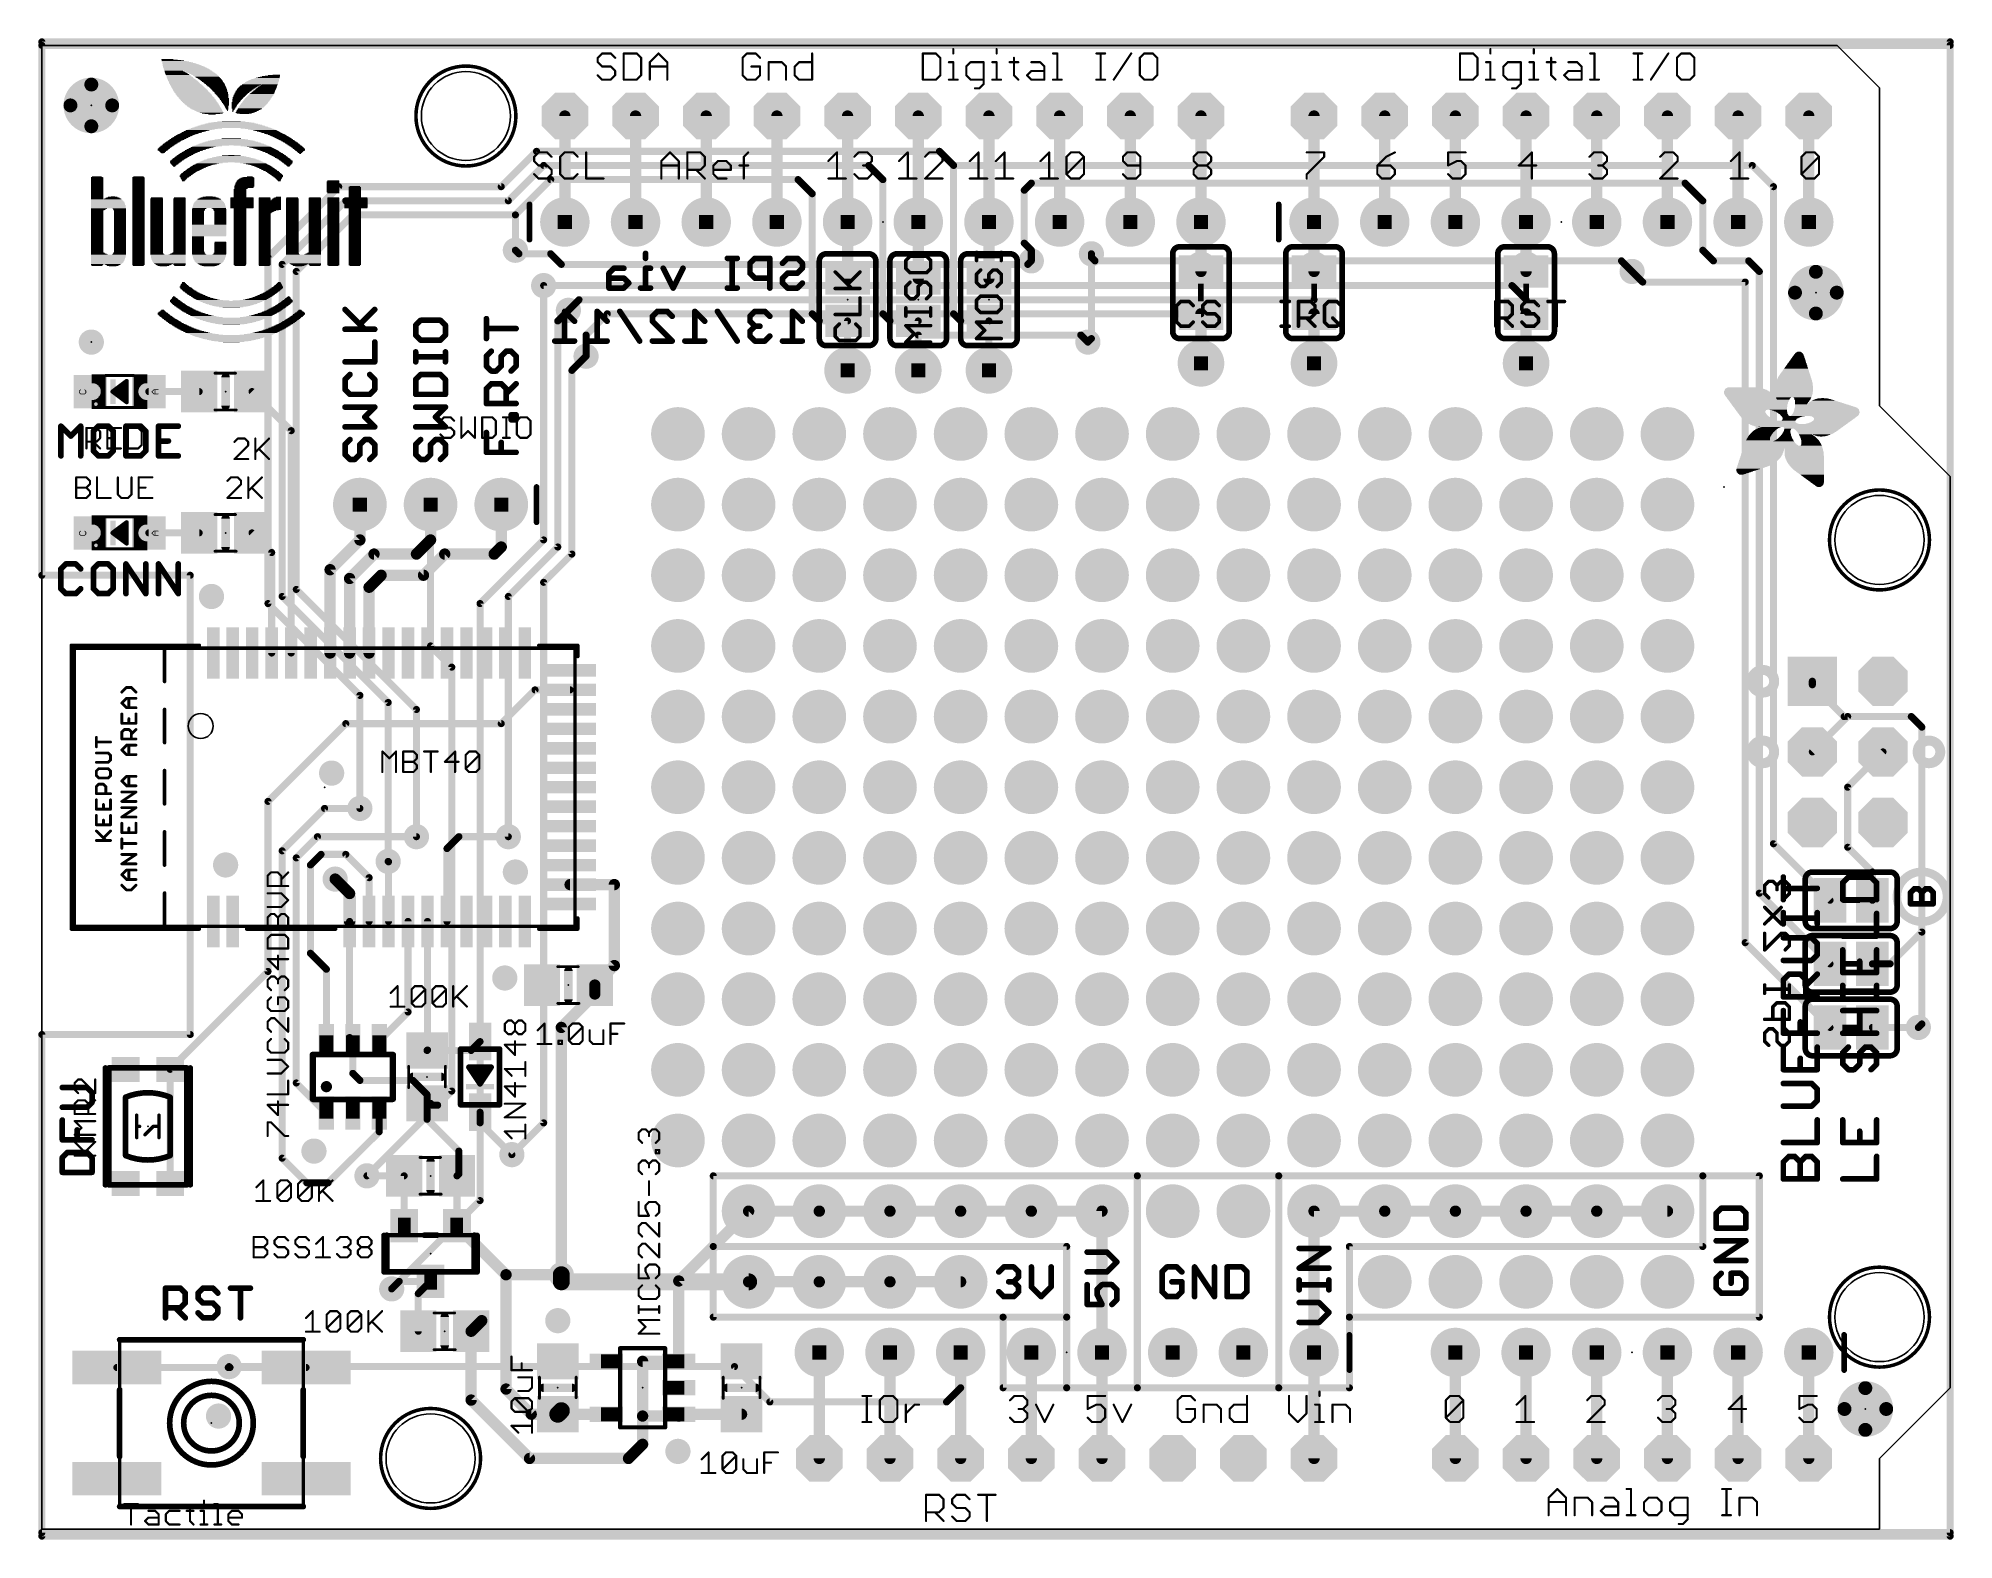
# Model space of a CAD drawing. Extents: x -0.1 to 68.7, y -0.4 to 53.6.
import ezdxf

# ---------------------------------------------------------------- set-up
doc = ezdxf.new("R2010")
doc.units = 0
for name, color, linetype in [('1', 12, 'CONTINUOUS'), ('16', 132, 'CONTINUOUS'), ('17', 110, 'CONTINUOUS'), ('18', 110, 'CONTINUOUS'), ('20', 4, 'CONTINUOUS'), ('21', 40, 'CONTINUOUS'), ('22', 6, 'CONTINUOUS'), ('23', 53, 'CONTINUOUS'), ('24', 53, 'CONTINUOUS'), ('27', 253, 'CONTINUOUS'), ('41', 12, 'CONTINUOUS'), ('51', 253, 'CONTINUOUS')]:
    doc.layers.add(name, color=color, linetype=linetype)

# ---------------------------------------------------------------- blocks, each defined once
blk = doc.blocks.new('RECT')
blk.add_solid([(-0.5, -0.5), (0.5, -0.5), (-0.5, 0.5), (0.5, 0.5)])
blk = doc.blocks.new('PIE')
at = {"const_width": 0.5}
blk.add_lwpolyline([(0, -0.25, 1), (0, 0.25, 1), (0, -0.25)], format="xyb", dxfattribs=at)
blk = doc.blocks.new('ROUNDP')
at = {"const_width": 0.5}
blk.add_lwpolyline([(0, -0.25, 1), (0, 0.25, 1), (0, -0.25)], format="xyb", dxfattribs=at)
blk = doc.blocks.new('OCTAGONP')
at = {"const_width": 0.5}
blk.add_lwpolyline([(-0.25, -0.1036), (-0.25, 0.1036), (-0.1036, 0.25), (0.1036, 0.25), (0.25, 0.1036), (0.25, -0.1036), (0.1036, -0.25), (-0.1036, -0.25), (-0.25, -0.1036), (-0.25, 0.1036)], dxfattribs=at)
blk = doc.blocks.new('SQUAREP')
blk.add_solid([(-0.5, -0.5), (0.5, -0.5), (-0.5, 0.5), (0.5, 0.5)])
blk = doc.blocks.new('ROUNDV')
at = {"const_width": 0.5}
blk.add_lwpolyline([(0, -0.25, 1), (0, 0.25, 1), (0, -0.25)], format="xyb", dxfattribs=at)

msp = doc.modelspace()

# ---------------------------------------------------------------- linework, layer by layer
at = {"layer": '1'}
for points, const_width in [([(0, 34.29), (0, 53.34)], 0.254), ([(0, 53.34), (68.58, 53.34)], 0.254), ([(68.58, 53.34), (68.58, -0.127)], 0.254), ([(18.796, 46.99), (18.796, 50.8)], 0.4064), ([(21.336, 46.99), (21.336, 50.8)], 0.4064), ([(23.876, 46.99), (23.876, 50.8)], 0.4064), ([(26.416, 50.8), (26.416, 46.99)], 0.4064), ([(28.956, 50.8), (28.956, 46.99)], 0.4064), ([(31.496, 50.8), (31.496, 46.99)], 0.4064), ([(34.036, 50.8), (34.036, 46.99)], 0.4064), ([(36.576, 50.8), (36.576, 46.99)], 0.4064), ([(39.116, 50.8), (39.116, 46.99)], 0.4064), ([(41.656, 50.8), (41.656, 46.99)], 0.4064), ([(45.72, 50.8), (45.72, 46.99)], 0.4064), ([(48.26, 50.8), (48.26, 46.99)], 0.4064), ([(50.8, 50.8), (50.8, 46.99)], 0.4064), ([(53.34, 50.8), (53.34, 46.99)], 0.4064), ([(55.88, 50.8), (55.88, 46.99)], 0.4064), ([(58.42, 50.8), (58.42, 46.99)], 0.4064), ([(60.96, 50.8), (60.96, 46.99)], 0.4064), ([(63.5, 50.8), (63.5, 46.99)], 0.4064), ([(17.018, 45.974), (17.145, 45.847)], 0.254), ([(17.145, 45.847), (18.288, 45.847)], 0.254), ([(18.288, 45.847), (18.669, 45.466)], 0.254), ([(18.669, 45.466), (35.433, 45.466)], 0.254), ([(35.433, 45.466), (35.56, 45.593)], 0.254), ([(37.719, 45.72), (37.719, 45.847)], 0.254), ([(37.846, 45.593), (37.719, 45.72)], 0.254), ([(56.769, 45.593), (37.846, 45.593)], 0.254), ([(57.15, 45.212), (56.769, 45.593)], 0.254), ([(18.034, 44.704), (52.832, 44.704)], 0.254), ([(52.832, 44.704), (53.34, 44.196)], 0.254), ([(19.304, 44.196), (18.923, 43.815)], 0.254), ([(45.72, 44.196), (19.304, 44.196)], 0.254), ([(45.72, 41.91), (45.72, 44.196)], 0.254), ([(53.34, 44.196), (53.34, 41.91)], 0.254), ([(20.32, 43.688), (19.558, 42.926)], 0.254), ([(41.656, 43.688), (20.32, 43.688)], 0.254), ([(41.656, 41.91), (41.656, 43.688)], 0.254), ([(19.558, 42.926), (19.558, 42.164)], 0.254), ([(37.338, 42.926), (31.496, 42.926)], 0.254), ([(31.496, 42.926), (31.496, 41.656)], 0.254), ([(37.592, 42.672), (37.338, 42.926)], 0.254), ([(5.654, 40.894), (3.844, 40.894)], 0.254), ([(8.96, 39.488), (7.554, 40.894)], 0.254), ([(8.96, 31.495), (8.96, 39.488)], 0.254), ([(11.43, 35.56), (11.43, 36.83)], 0.4064), ([(13.97, 35.56), (13.97, 36.83)], 0.4064), ([(16.51, 35.306), (16.51, 36.83)], 0.4064), ([(5.654, 35.814), (3.844, 35.814)], 0.254), ([(8.26, 35.108), (7.554, 35.814)], 0.254), ([(8.26, 31.495), (8.26, 35.108)], 0.254), ([(10.36, 34.49), (11.43, 35.56)], 0.4064), ([(11.06, 34.174), (11.938, 35.052)], 0.4064), ([(11.938, 35.052), (13.462, 35.052)], 0.4064), ([(13.462, 35.052), (13.97, 35.56)], 0.4064), ([(13.716, 34.29), (14.478, 35.052)], 0.4064), ([(14.478, 35.052), (16.256, 35.052)], 0.4064), ([(16.256, 35.052), (16.51, 35.306)], 0.4064), ([(5.334, 34.29), (0, 34.29)], 0.254), ([(5.334, 17.78), (5.334, 34.29)], 0.254), ([(10.36, 31.495), (10.36, 34.49)], 0.4064), ([(11.76, 33.858), (12.192, 34.29)], 0.4064), ([(12.192, 34.29), (13.716, 34.29)], 0.4064), ([(11.06, 31.495), (11.06, 34.174)], 0.4064), ([(11.76, 31.495), (11.76, 33.858)], 0.4064), ([(17.724, 30.17), (16.51, 28.956)], 0.254), ([(18.985, 30.17), (17.724, 30.17)], 0.254), ([(63.627, 30.353), (63.627, 30.48)], 0.254), ([(64.77, 29.21), (63.627, 30.353)], 0.254), ([(10.922, 28.956), (8.128, 26.162)], 0.254), ([(16.51, 28.956), (10.922, 28.956)], 0.254), ([(67.183, 29.21), (64.77, 29.21)], 0.254), ([(67.564, 28.829), (67.183, 29.21)], 0.254), ([(67.564, 18.161), (67.564, 28.829)], 0.254), ([(8.128, 26.162), (8.128, 20.046)], 0.254), ([(10.16, 25.908), (8.636, 24.384)], 0.254), ([(11.43, 25.908), (10.16, 25.908)], 0.254), ([(9.906, 24.892), (9.144, 24.13)], 0.254), ([(13.462, 24.892), (9.906, 24.892)], 0.254), ([(14.986, 24.892), (14.56, 24.466)], 0.254), ([(16.764, 24.892), (14.986, 24.892)], 0.254), ([(8.636, 24.384), (8.636, 13.335)], 0.254), ([(9.144, 24.13), (9.144, 16.038)], 0.254), ([(9.652, 23.876), (10.033, 24.257)], 0.254), ([(10.033, 24.257), (10.922, 24.257)], 0.254), ([(10.922, 24.257), (11.76, 23.419)], 0.254), ([(12.46, 23.989), (12.446, 24.003)], 0.254), ([(12.46, 21.845), (12.46, 23.989)], 0.254), ([(14.56, 21.845), (14.56, 24.466)], 0.254), ([(9.652, 20.701), (9.652, 23.876)], 0.254), ([(11.06, 22.849), (10.541, 23.368)], 0.4064), ([(11.76, 23.419), (11.76, 21.845)], 0.254), ([(11.06, 21.845), (11.06, 22.849)], 0.4064), ([(18.985, 23.17), (20.574, 23.17)], 0.4064), ([(20.574, 20.259), (20.574, 23.17)], 0.4064), ([(11.06, 17.672), (11.06, 21.845)], 0.254), ([(13.16, 18.59), (13.16, 21.845)], 0.254), ([(13.86, 21.845), (13.86, 17.223)], 0.254), ([(10.226, 20.127), (9.652, 20.701)], 0.254), ([(4.61, 16.528), (8.128, 20.046)], 0.254), ([(10.226, 17.556), (10.226, 20.127)], 0.254), ([(20.574, 20.259), (19.873, 19.558)], 0.4064), ([(19.873, 19.238), (18.669, 18.034)], 0.4064), ([(19.873, 19.558), (19.873, 19.238)], 0.4064), ([(12.126, 17.556), (13.16, 18.59)], 0.254), ([(0, -0.127), (0, 17.78)], 0.254), ([(0, 17.78), (5.334, 17.78)], 0.254), ([(18.669, 18.034), (18.669, 9.144)], 0.4064), ([(67.437, 18.034), (67.564, 18.161)], 0.254), ([(11.176, 17.556), (11.06, 17.672)], 0.254), ([(11.176, 17.556), (11.176, 16.383)], 0.254), ([(13.86, 17.223), (13.843, 17.206)], 0.254), ([(13.843, 17.206), (15.428, 17.206)], 0.254), ([(15.428, 17.206), (15.748, 17.526)], 0.254), ([(4.61, 16.528), (4.61, 12.428)], 0.254), ([(9.144, 16.038), (10.226, 14.956)], 0.254), ([(11.176, 16.383), (11.43, 16.129)], 0.254), ([(11.43, 16.129), (13.335, 16.129)], 0.254), ([(13.335, 16.129), (13.843, 15.621)], 0.254), ([(13.843, 15.621), (13.843, 15.306)], 0.254), ([(13.843, 15.306), (13.843, 14.732)], 0.254), ([(13.965, 15.306), (13.843, 15.306)], 0.254), ([(14.031, 15.24), (13.965, 15.306)], 0.254), ([(14.224, 15.24), (14.031, 15.24)], 0.254), ([(12.126, 14.285), (12.126, 14.956)], 0.254), ([(13.843, 14.732), (14.986, 13.589)], 0.254), ([(15.748, 14.986), (15.748, 14.605)], 0.254), ([(15.748, 14.605), (16.891, 13.462)], 0.254), ([(10.287, 12.446), (12.126, 14.285)], 0.254), ([(8.636, 13.335), (9.525, 12.446)], 0.254), ([(14.986, 13.589), (14.986, 12.766)], 0.254), ([(9.525, 12.446), (10.287, 12.446)], 0.254), ([(11.684, 12.7), (13.02, 12.7)], 0.254), ([(13.02, 12.7), (13.02, 10.906)], 0.254), ([(14.986, 12.766), (14.92, 12.7)], 0.254), ([(14.92, 12.7), (14.92, 10.906)], 0.254), ([(14.92, 10.906), (16.682, 9.144)], 0.4064), ([(22.89, 8.92), (25.4, 11.43)], 0.4064), ([(27.94, 11.43), (25.4, 11.43)], 0.4064), ([(30.48, 11.43), (27.94, 11.43)], 0.4064), ([(33.02, 11.43), (30.48, 11.43)], 0.4064), ([(35.56, 11.43), (33.02, 11.43)], 0.4064), ([(38.1, 11.43), (35.56, 11.43)], 0.4064), ([(38.1, 6.35), (38.1, 11.43)], 0.4064), ([(45.72, 6.35), (45.72, 11.43)], 0.4064), ([(45.72, 11.43), (48.26, 11.43)], 0.4064), ([(48.26, 11.43), (50.8, 11.43)], 0.4064), ([(50.8, 11.43), (53.34, 11.43)], 0.4064), ([(53.34, 11.43), (55.88, 11.43)], 0.4064), ([(55.88, 11.43), (58.42, 11.43)], 0.4064), ([(12.573, 8.636), (12.843, 8.906)], 0.254), ([(12.843, 8.906), (13.97, 8.906)], 0.254), ([(13.528, 8.464), (13.97, 8.906)], 0.254), ([(16.682, 9.144), (18.669, 9.144)], 0.4064), ([(16.682, 5.035), (16.682, 9.144)], 0.4064), ([(22.89, 6.03), (22.89, 8.92)], 0.4064), ([(27.94, 8.89), (25.4, 8.89)], 0.4064), ([(30.48, 8.89), (27.94, 8.89)], 0.4064), ([(33.02, 8.89), (30.48, 8.89)], 0.4064), ([(13.528, 7.112), (13.528, 8.464)], 0.254), ([(15.428, 7.112), (15.809, 7.493)], 0.4064), ([(15.428, 4.638), (15.428, 7.112)], 0.4064), ([(22.89, 6.03), (21.59, 6.03)], 0.4064), ([(21.59, 6.03), (21.59, 4.064)], 0.4064), ([(27.94, 6.35), (27.94, 2.54)], 0.4064), ([(30.48, 6.35), (30.48, 2.54)], 0.4064), ([(33.02, 2.54), (33.02, 6.35)], 0.4064), ([(35.56, 2.54), (35.56, 6.35)], 0.4064), ([(38.1, 6.35), (38.1, 2.54)], 0.4064), ([(45.72, 6.35), (45.72, 2.54)], 0.4064), ([(50.8, 6.35), (50.8, 2.54)], 0.4064), ([(53.34, 6.35), (53.34, 2.54)], 0.4064), ([(55.88, 6.35), (55.88, 2.54)], 0.4064), ([(58.42, 6.35), (58.42, 2.54)], 0.4064), ([(60.96, 6.35), (60.96, 2.54)], 0.4064), ([(63.5, 2.54), (63.5, 6.35)], 0.4064), ([(2.696, 5.81), (6.699, 5.81)], 0.254), ([(6.699, 5.81), (6.731, 5.842)], 0.254), ([(6.763, 5.81), (6.731, 5.842)], 0.254), ([(9.496, 5.81), (6.763, 5.81)], 0.254), ([(17.526, 2.54), (15.428, 4.638)], 0.4064), ([(17.587, 4.13), (16.682, 5.035)], 0.4064), ([(18.542, 4.13), (17.587, 4.13)], 0.4064), ([(18.542, 4.13), (18.669, 4.257)], 0.6096), ([(20.29, 4.13), (18.542, 4.13)], 0.4064), ([(21.59, 4.064), (22.89, 4.064)], 0.4064), ([(21.59, 3.048), (21.59, 4.064)], 0.4064), ([(22.89, 4.064), (22.89, 4.13)], 0.4064), ([(22.89, 4.13), (25.146, 4.13)], 0.4064), ([(21.082, 2.54), (21.59, 3.048)], 0.4064), ([(17.526, 2.54), (21.082, 2.54)], 0.4064), ([(68.58, -0.127), (0, -0.127)], 0.254)]:
    msp.add_lwpolyline(points, dxfattribs=dict(at, const_width=const_width))
for points, const_width in [([(0.0635, 53.34, 1), (-0.0635, 53.34)], 0.127), ([(0, 53.4035, 1), (0, 53.2765)], 0.127), ([(68.6435, 53.34, 1), (68.5165, 53.34)], 0.127), ([(68.58, 53.2765, 1), (68.58, 53.4035)], 0.127), ([(18.8976, 50.8, 1), (18.6944, 50.8)], 0.2032), ([(21.4376, 50.8, 1), (21.2344, 50.8)], 0.2032), ([(23.9776, 50.8, 1), (23.7744, 50.8)], 0.2032), ([(26.5176, 50.8, 1), (26.3144, 50.8)], 0.2032), ([(29.0576, 50.8, 1), (28.8544, 50.8)], 0.2032), ([(31.5976, 50.8, 1), (31.3944, 50.8)], 0.2032), ([(34.1376, 50.8, 1), (33.9344, 50.8)], 0.2032), ([(36.6776, 50.8, 1), (36.4744, 50.8)], 0.2032), ([(39.2176, 50.8, 1), (39.0144, 50.8)], 0.2032), ([(41.7576, 50.8, 1), (41.5544, 50.8)], 0.2032), ([(45.8216, 50.8, 1), (45.6184, 50.8)], 0.2032), ([(48.3616, 50.8, 1), (48.1584, 50.8)], 0.2032), ([(50.9016, 50.8, 1), (50.6984, 50.8)], 0.2032), ([(53.4416, 50.8, 1), (53.2384, 50.8)], 0.2032), ([(55.9816, 50.8, 1), (55.7784, 50.8)], 0.2032), ([(58.5216, 50.8, 1), (58.3184, 50.8)], 0.2032), ([(61.0616, 50.8, 1), (60.8584, 50.8)], 0.2032), ([(63.6016, 50.8, 1), (63.3984, 50.8)], 0.2032), ([(18.6944, 46.99, 1), (18.8976, 46.99)], 0.2032), ([(21.2344, 46.99, 1), (21.4376, 46.99)], 0.2032), ([(23.7744, 46.99, 1), (23.9776, 46.99)], 0.2032), ([(26.3144, 46.99, 1), (26.5176, 46.99)], 0.2032), ([(28.8544, 46.99, 1), (29.0576, 46.99)], 0.2032), ([(31.3944, 46.99, 1), (31.5976, 46.99)], 0.2032), ([(33.9344, 46.99, 1), (34.1376, 46.99)], 0.2032), ([(36.4744, 46.99, 1), (36.6776, 46.99)], 0.2032), ([(39.0144, 46.99, 1), (39.2176, 46.99)], 0.2032), ([(41.5544, 46.99, 1), (41.7576, 46.99)], 0.2032), ([(45.6184, 46.99, 1), (45.8216, 46.99)], 0.2032), ([(48.1584, 46.99, 1), (48.3616, 46.99)], 0.2032), ([(50.6984, 46.99, 1), (50.9016, 46.99)], 0.2032), ([(53.2384, 46.99, 1), (53.4416, 46.99)], 0.2032), ([(55.7784, 46.99, 1), (55.9816, 46.99)], 0.2032), ([(58.3184, 46.99, 1), (58.5216, 46.99)], 0.2032), ([(60.8584, 46.99, 1), (61.0616, 46.99)], 0.2032), ([(63.3984, 46.99, 1), (63.6016, 46.99)], 0.2032), ([(17.0629, 46.0189, 1), (16.9731, 45.9291)], 0.127), ([(17.145, 45.9105, 1), (17.145, 45.7835)], 0.127), ([(17.1001, 45.8021, 1), (17.1899, 45.8919)], 0.127), ([(18.3329, 45.8919, 1), (18.2431, 45.8021)], 0.127), ([(18.288, 45.7835, 1), (18.288, 45.9105)], 0.127), ([(18.669, 45.5295, 1), (18.669, 45.4025)], 0.127), ([(18.6241, 45.4211, 1), (18.7139, 45.5109)], 0.127), ([(35.3881, 45.5109, 1), (35.4779, 45.4211)], 0.127), ([(35.433, 45.4025, 1), (35.433, 45.5295)], 0.127), ([(35.6049, 45.5481, 1), (35.5151, 45.6379)], 0.127), ([(37.7825, 45.847, 1), (37.6555, 45.847)], 0.127), ([(37.7639, 45.7649, 1), (37.6741, 45.6751)], 0.127), ([(37.6555, 45.72, 1), (37.7825, 45.72)], 0.127), ([(37.846, 45.6565, 1), (37.846, 45.5295)], 0.127), ([(37.8011, 45.5481, 1), (37.8909, 45.6379)], 0.127), ([(56.8139, 45.6379, 1), (56.7241, 45.5481)], 0.127), ([(56.769, 45.5295, 1), (56.769, 45.6565)], 0.127), ([(18.034, 44.7675, 1), (18.034, 44.6405)], 0.127), ([(52.8769, 44.7489, 1), (52.7871, 44.6591)], 0.127), ([(52.832, 44.6405, 1), (52.832, 44.7675)], 0.127), ([(57.1051, 45.1671, 1), (57.1949, 45.2569)], 0.127), ([(19.304, 44.2595, 1), (19.304, 44.1325)], 0.127), ([(19.3489, 44.1511, 1), (19.2591, 44.2409)], 0.127), ([(45.7835, 44.196, 1), (45.6565, 44.196)], 0.127), ([(45.72, 44.1325, 1), (45.72, 44.2595)], 0.127), ([(53.4035, 44.196, 1), (53.2765, 44.196)], 0.127), ([(53.2951, 44.1511, 1), (53.3849, 44.2409)], 0.127), ([(18.8781, 43.8599, 1), (18.9679, 43.7701)], 0.127), ([(20.32, 43.7515, 1), (20.32, 43.6245)], 0.127), ([(20.3649, 43.6431, 1), (20.2751, 43.7329)], 0.127), ([(41.7195, 43.688, 1), (41.5925, 43.688)], 0.127), ([(41.656, 43.6245, 1), (41.656, 43.7515)], 0.127), ([(19.6215, 42.926, 1), (19.4945, 42.926)], 0.127), ([(19.5131, 42.9709, 1), (19.6029, 42.8811)], 0.127), ([(31.496, 42.9895, 1), (31.496, 42.8625)], 0.127), ([(31.5595, 42.926, 1), (31.4325, 42.926)], 0.127), ([(37.3829, 42.9709, 1), (37.2931, 42.8811)], 0.127), ([(37.338, 42.8625, 1), (37.338, 42.9895)], 0.127), ([(37.5471, 42.6271, 1), (37.6369, 42.7169)], 0.127), ([(19.4945, 42.164, 1), (19.6215, 42.164)], 0.127), ([(31.4325, 41.656, 1), (31.5595, 41.656)], 0.127), ([(41.5925, 41.91, 1), (41.7195, 41.91)], 0.127), ([(45.6565, 41.91, 1), (45.7835, 41.91)], 0.127), ([(53.2765, 41.91, 1), (53.4035, 41.91)], 0.127), ([(3.844, 40.9575, 1), (3.844, 40.8305)], 0.127), ([(5.654, 40.8305, 1), (5.654, 40.9575)], 0.127), ([(7.5989, 40.9389, 1), (7.5091, 40.8491)], 0.127), ([(9.0235, 39.488, 1), (8.8965, 39.488)], 0.127), ([(8.9151, 39.4431, 1), (9.0049, 39.5329)], 0.127), ([(11.5316, 36.83, 1), (11.3284, 36.83)], 0.2032), ([(14.0716, 36.83, 1), (13.8684, 36.83)], 0.2032), ([(16.6116, 36.83, 1), (16.4084, 36.83)], 0.2032), ([(3.844, 35.8775, 1), (3.844, 35.7505)], 0.127), ([(5.654, 35.7505, 1), (5.654, 35.8775)], 0.127), ([(7.5989, 35.8589, 1), (7.5091, 35.7691)], 0.127), ([(8.3235, 35.108, 1), (8.1965, 35.108)], 0.127), ([(8.2151, 35.0631, 1), (8.3049, 35.1529)], 0.127), ([(11.3284, 35.56, 1), (11.5316, 35.56)], 0.2032), ([(11.5018, 35.4882, 1), (11.3582, 35.6318)], 0.2032), ([(11.938, 35.1536, 1), (11.938, 34.9504)], 0.2032), ([(12.0098, 34.9802, 1), (11.8662, 35.1238)], 0.2032), ([(13.3902, 35.1238, 1), (13.5338, 34.9802)], 0.2032), ([(13.462, 34.9504, 1), (13.462, 35.1536)], 0.2032), ([(13.8684, 35.56, 1), (14.0716, 35.56)], 0.2032), ([(14.0418, 35.4882, 1), (13.8982, 35.6318)], 0.2032), ([(14.478, 35.1536, 1), (14.478, 34.9504)], 0.2032), ([(14.5498, 34.9802, 1), (14.4062, 35.1238)], 0.2032), ([(16.1842, 35.1238, 1), (16.3278, 34.9802)], 0.2032), ([(16.256, 34.9504, 1), (16.256, 35.1536)], 0.2032), ([(16.4084, 35.306, 1), (16.6116, 35.306)], 0.2032), ([(16.5818, 35.2342, 1), (16.4382, 35.3778)], 0.2032), ([(10.4616, 34.49, 1), (10.2584, 34.49)], 0.2032), ([(10.2882, 34.5618, 1), (10.4318, 34.4182)], 0.2032), ([(12.192, 34.3916, 1), (12.192, 34.1884)], 0.2032), ([(12.2638, 34.2182, 1), (12.1202, 34.3618)], 0.2032), ([(13.6442, 34.3618, 1), (13.7878, 34.2182)], 0.2032), ([(13.716, 34.1884, 1), (13.716, 34.3916)], 0.2032), ([(0, 34.3535, 1), (0, 34.2265)], 0.127), ([(-0.0635, 34.29, 1), (0.0635, 34.29)], 0.127), ([(5.3975, 34.29, 1), (5.2705, 34.29)], 0.127), ([(5.334, 34.2265, 1), (5.334, 34.3535)], 0.127), ([(11.1616, 34.174, 1), (10.9584, 34.174)], 0.2032), ([(10.9882, 34.2458, 1), (11.1318, 34.1022)], 0.2032), ([(11.8616, 33.858, 1), (11.6584, 33.858)], 0.2032), ([(11.6882, 33.9298, 1), (11.8318, 33.7862)], 0.2032), ([(8.1965, 31.495, 1), (8.3235, 31.495)], 0.127), ([(8.8965, 31.495, 1), (9.0235, 31.495)], 0.127), ([(10.2584, 31.495, 1), (10.4616, 31.495)], 0.2032), ([(10.9584, 31.495, 1), (11.1616, 31.495)], 0.2032), ([(11.6584, 31.495, 1), (11.8616, 31.495)], 0.2032), ([(17.724, 30.2335, 1), (17.724, 30.1065)], 0.127), ([(17.7689, 30.1251, 1), (17.6791, 30.2149)], 0.127), ([(18.985, 30.1065, 1), (18.985, 30.2335)], 0.127), ([(63.6905, 30.48, 1), (63.5635, 30.48)], 0.127), ([(63.6719, 30.3979, 1), (63.5821, 30.3081)], 0.127), ([(63.5635, 30.353, 1), (63.6905, 30.353)], 0.127), ([(10.922, 29.0195, 1), (10.922, 28.8925)], 0.127), ([(10.9669, 28.9111, 1), (10.8771, 29.0009)], 0.127), ([(16.4651, 29.0009, 1), (16.5549, 28.9111)], 0.127), ([(16.51, 28.8925, 1), (16.51, 29.0195)], 0.127), ([(64.77, 29.2735, 1), (64.77, 29.1465)], 0.127), ([(64.7251, 29.1651, 1), (64.8149, 29.2549)], 0.127), ([(67.2279, 29.2549, 1), (67.1381, 29.1651)], 0.127), ([(67.183, 29.1465, 1), (67.183, 29.2735)], 0.127), ([(67.6275, 28.829, 1), (67.5005, 28.829)], 0.127), ([(67.5191, 28.7841, 1), (67.6089, 28.8739)], 0.127), ([(8.1915, 26.162, 1), (8.0645, 26.162)], 0.127), ([(8.0831, 26.2069, 1), (8.1729, 26.1171)], 0.127), ([(10.16, 25.9715, 1), (10.16, 25.8445)], 0.127), ([(10.2049, 25.8631, 1), (10.1151, 25.9529)], 0.127), ([(11.43, 25.8445, 1), (11.43, 25.9715)], 0.127), ([(9.906, 24.9555, 1), (9.906, 24.8285)], 0.127), ([(9.9509, 24.8471, 1), (9.8611, 24.9369)], 0.127), ([(13.462, 24.8285, 1), (13.462, 24.9555)], 0.127), ([(14.986, 24.9555, 1), (14.986, 24.8285)], 0.127), ([(15.0309, 24.8471, 1), (14.9411, 24.9369)], 0.127), ([(16.764, 24.8285, 1), (16.764, 24.9555)], 0.127), ([(8.6995, 24.384, 1), (8.5725, 24.384)], 0.127), ([(8.5911, 24.4289, 1), (8.6809, 24.3391)], 0.127), ([(9.2075, 24.13, 1), (9.0805, 24.13)], 0.127), ([(9.0991, 24.1749, 1), (9.1889, 24.0851)], 0.127), ([(10.033, 24.3205, 1), (10.033, 24.1935)], 0.127), ([(10.0779, 24.2121, 1), (9.9881, 24.3019)], 0.127), ([(10.9669, 24.3019, 1), (10.8771, 24.2121)], 0.127), ([(10.922, 24.1935, 1), (10.922, 24.3205)], 0.127), ([(12.4909, 24.0479, 1), (12.4011, 23.9581)], 0.127), ([(12.5235, 23.989, 1), (12.3965, 23.989)], 0.127), ([(12.4151, 23.9441, 1), (12.5049, 24.0339)], 0.127), ([(14.6235, 24.466, 1), (14.4965, 24.466)], 0.127), ([(14.5151, 24.5109, 1), (14.6049, 24.4211)], 0.127), ([(9.7155, 23.876, 1), (9.5885, 23.876)], 0.127), ([(9.6071, 23.9209, 1), (9.6969, 23.8311)], 0.127), ([(10.6128, 23.4398, 1), (10.4692, 23.2962)], 0.2032), ([(11.8235, 23.419, 1), (11.6965, 23.419)], 0.127), ([(11.7151, 23.3741, 1), (11.8049, 23.4639)], 0.127), ([(11.1616, 22.849, 1), (10.9584, 22.849)], 0.2032), ([(10.9882, 22.7772, 1), (11.1318, 22.9208)], 0.2032), ([(18.985, 23.2716, 1), (18.985, 23.0684)], 0.2032), ([(20.6756, 23.17, 1), (20.4724, 23.17)], 0.2032), ([(20.574, 23.0684, 1), (20.574, 23.2716)], 0.2032), ([(10.9584, 21.845, 1), (11.1616, 21.845)], 0.2032), ([(11.1235, 21.845, 1), (10.9965, 21.845)], 0.127), ([(11.6965, 21.845, 1), (11.8235, 21.845)], 0.127), ([(12.3965, 21.845, 1), (12.5235, 21.845)], 0.127), ([(13.2235, 21.845, 1), (13.0965, 21.845)], 0.127), ([(13.9235, 21.845, 1), (13.7965, 21.845)], 0.127), ([(14.4965, 21.845, 1), (14.6235, 21.845)], 0.127), ([(9.6969, 20.7459, 1), (9.6071, 20.6561)], 0.127), ([(9.5885, 20.701, 1), (9.7155, 20.701)], 0.127), ([(8.0645, 20.046, 1), (8.1915, 20.046)], 0.127), ([(8.1729, 20.0011, 1), (8.0831, 20.0909)], 0.127), ([(10.2895, 20.127, 1), (10.1625, 20.127)], 0.127), ([(10.1811, 20.0821, 1), (10.2709, 20.1719)], 0.127), ([(20.4724, 20.259, 1), (20.6756, 20.259)], 0.2032), ([(20.6458, 20.1872, 1), (20.5022, 20.3308)], 0.2032), ([(19.9746, 19.558, 1), (19.7714, 19.558)], 0.2032), ([(19.7714, 19.238, 1), (19.9746, 19.238)], 0.2032), ([(19.8012, 19.6298, 1), (19.9448, 19.4862)], 0.2032), ([(19.9448, 19.1662, 1), (19.8012, 19.3098)], 0.2032), ([(13.0965, 18.59, 1), (13.2235, 18.59)], 0.127), ([(13.2049, 18.5451, 1), (13.1151, 18.6349)], 0.127), ([(0.0635, 17.78, 1), (-0.0635, 17.78)], 0.127), ([(0, 17.8435, 1), (0, 17.7165)], 0.127), ([(5.334, 17.7165, 1), (5.334, 17.8435)], 0.127), ([(18.7706, 18.034, 1), (18.5674, 18.034)], 0.2032), ([(18.5972, 18.1058, 1), (18.7408, 17.9622)], 0.2032), ([(67.3921, 18.0789, 1), (67.4819, 17.9891)], 0.127), ([(67.5005, 18.161, 1), (67.6275, 18.161)], 0.127), ([(67.6089, 18.1161, 1), (67.5191, 18.2059)], 0.127), ([(5.2705, 17.78, 1), (5.3975, 17.78)], 0.127), ([(10.1625, 17.556, 1), (10.2895, 17.556)], 0.127), ([(11.1049, 17.7169, 1), (11.0151, 17.6271)], 0.127), ([(10.9965, 17.672, 1), (11.1235, 17.672)], 0.127), ([(11.2395, 17.556, 1), (11.1125, 17.556)], 0.127), ([(11.1311, 17.5111, 1), (11.2209, 17.6009)], 0.127), ([(12.0811, 17.6009, 1), (12.1709, 17.5111)], 0.127), ([(13.843, 17.2695, 1), (13.843, 17.1425)], 0.127), ([(13.7981, 17.2509, 1), (13.8879, 17.1611)], 0.127), ([(13.7965, 17.223, 1), (13.9235, 17.223)], 0.127), ([(13.9049, 17.1781, 1), (13.8151, 17.2679)], 0.127), ([(15.3831, 17.2509, 1), (15.4729, 17.1611)], 0.127), ([(15.428, 17.1425, 1), (15.428, 17.2695)], 0.127), ([(15.7929, 17.4811, 1), (15.7031, 17.5709)], 0.127), ([(4.6735, 16.528, 1), (4.5465, 16.528)], 0.127), ([(4.5651, 16.5729, 1), (4.6549, 16.4831)], 0.127), ([(9.1889, 16.0829, 1), (9.0991, 15.9931)], 0.127), ([(9.0805, 16.038, 1), (9.2075, 16.038)], 0.127), ([(11.2209, 16.4279, 1), (11.1311, 16.3381)], 0.127), ([(11.1125, 16.383, 1), (11.2395, 16.383)], 0.127), ([(11.43, 16.1925, 1), (11.43, 16.0655)], 0.127), ([(11.3851, 16.0841, 1), (11.4749, 16.1739)], 0.127), ([(13.3799, 16.1739, 1), (13.2901, 16.0841)], 0.127), ([(13.335, 16.0655, 1), (13.335, 16.1925)], 0.127), ([(13.9065, 15.621, 1), (13.7795, 15.621)], 0.127), ([(13.9065, 15.306, 1), (13.7795, 15.306)], 0.127), ([(13.843, 15.3695, 1), (13.843, 15.2425)], 0.127), ([(13.7795, 15.306, 1), (13.9065, 15.306)], 0.127), ([(13.7981, 15.5761, 1), (13.8879, 15.6659)], 0.127), ([(14.0099, 15.3509, 1), (13.9201, 15.2611)], 0.127), ([(13.965, 15.2425, 1), (13.965, 15.3695)], 0.127), ([(14.031, 15.3035, 1), (14.031, 15.1765)], 0.127), ([(13.9861, 15.1951, 1), (14.0759, 15.2849)], 0.127), ([(14.224, 15.1765, 1), (14.224, 15.3035)], 0.127), ([(10.1811, 14.9111, 1), (10.2709, 15.0009)], 0.127), ([(12.1895, 14.956, 1), (12.0625, 14.956)], 0.127), ([(13.8879, 14.7769, 1), (13.7981, 14.6871)], 0.127), ([(13.7795, 14.732, 1), (13.9065, 14.732)], 0.127), ([(15.8115, 14.986, 1), (15.6845, 14.986)], 0.127), ([(15.7929, 14.6499, 1), (15.7031, 14.5601)], 0.127), ([(15.6845, 14.605, 1), (15.8115, 14.605)], 0.127), ([(12.0625, 14.285, 1), (12.1895, 14.285)], 0.127), ([(12.1709, 14.2401, 1), (12.0811, 14.3299)], 0.127), ([(8.6809, 13.3799, 1), (8.5911, 13.2901)], 0.127), ([(8.5725, 13.335, 1), (8.6995, 13.335)], 0.127), ([(15.0495, 13.589, 1), (14.9225, 13.589)], 0.127), ([(14.9411, 13.5441, 1), (15.0309, 13.6339)], 0.127), ([(16.8461, 13.4171, 1), (16.9359, 13.5069)], 0.127), ([(4.5465, 12.428, 1), (4.6735, 12.428)], 0.127), ([(9.525, 12.5095, 1), (9.525, 12.3825)], 0.127), ([(9.4801, 12.4011, 1), (9.5699, 12.4909)], 0.127), ([(10.2421, 12.4909, 1), (10.3319, 12.4011)], 0.127), ([(10.287, 12.3825, 1), (10.287, 12.5095)], 0.127), ([(11.684, 12.7635, 1), (11.684, 12.6365)], 0.127), ([(13.0835, 12.7, 1), (12.9565, 12.7)], 0.127), ([(13.02, 12.6365, 1), (13.02, 12.7635)], 0.127), ([(14.9835, 12.7, 1), (14.8565, 12.7)], 0.127), ([(14.8751, 12.7449, 1), (14.9649, 12.6551)], 0.127), ([(14.9225, 12.766, 1), (15.0495, 12.766)], 0.127), ([(15.0309, 12.7211, 1), (14.9411, 12.8109)], 0.127), ([(14.9918, 10.9778, 1), (14.8482, 10.8342)], 0.2032), ([(25.4, 11.5316, 1), (25.4, 11.3284)], 0.2032), ([(25.4718, 11.3582, 1), (25.3282, 11.5018)], 0.2032), ([(27.94, 11.5316, 1), (27.94, 11.3284)], 0.2032), ([(27.94, 11.3284, 1), (27.94, 11.5316)], 0.2032), ([(30.48, 11.5316, 1), (30.48, 11.3284)], 0.2032), ([(30.48, 11.3284, 1), (30.48, 11.5316)], 0.2032), ([(33.02, 11.5316, 1), (33.02, 11.3284)], 0.2032), ([(33.02, 11.3284, 1), (33.02, 11.5316)], 0.2032), ([(35.56, 11.5316, 1), (35.56, 11.3284)], 0.2032), ([(35.56, 11.3284, 1), (35.56, 11.5316)], 0.2032), ([(38.2016, 11.43, 1), (37.9984, 11.43)], 0.2032), ([(38.1, 11.3284, 1), (38.1, 11.5316)], 0.2032), ([(45.8216, 11.43, 1), (45.6184, 11.43)], 0.2032), ([(45.72, 11.5316, 1), (45.72, 11.3284)], 0.2032), ([(48.26, 11.5316, 1), (48.26, 11.3284)], 0.2032), ([(48.26, 11.3284, 1), (48.26, 11.5316)], 0.2032), ([(50.8, 11.5316, 1), (50.8, 11.3284)], 0.2032), ([(50.8, 11.3284, 1), (50.8, 11.5316)], 0.2032), ([(53.34, 11.5316, 1), (53.34, 11.3284)], 0.2032), ([(53.34, 11.3284, 1), (53.34, 11.5316)], 0.2032), ([(55.88, 11.5316, 1), (55.88, 11.3284)], 0.2032), ([(55.88, 11.3284, 1), (55.88, 11.5316)], 0.2032), ([(58.42, 11.3284, 1), (58.42, 11.5316)], 0.2032), ([(12.9565, 10.906, 1), (13.0835, 10.906)], 0.127), ([(14.8565, 10.906, 1), (14.9835, 10.906)], 0.127), ([(12.843, 8.9695, 1), (12.843, 8.8425)], 0.127), ([(12.8879, 8.8611, 1), (12.7981, 8.9509)], 0.127), ([(14.0149, 8.8611, 1), (13.9251, 8.9509)], 0.127), ([(13.97, 8.8425, 1), (13.97, 8.9695)], 0.127), ([(16.682, 9.2456, 1), (16.682, 9.0424)], 0.2032), ([(16.7836, 9.144, 1), (16.5804, 9.144)], 0.2032), ([(16.6102, 9.0722, 1), (16.7538, 9.2158)], 0.2032), ([(18.5674, 9.144, 1), (18.7706, 9.144)], 0.2032), ([(18.669, 9.0424, 1), (18.669, 9.2456)], 0.2032), ([(22.9916, 8.92, 1), (22.7884, 8.92)], 0.2032), ([(22.8182, 8.9918, 1), (22.9618, 8.8482)], 0.2032), ([(25.4, 8.9916, 1), (25.4, 8.7884)], 0.2032), ([(27.94, 8.9916, 1), (27.94, 8.7884)], 0.2032), ([(27.94, 8.7884, 1), (27.94, 8.9916)], 0.2032), ([(30.48, 8.9916, 1), (30.48, 8.7884)], 0.2032), ([(30.48, 8.7884, 1), (30.48, 8.9916)], 0.2032), ([(33.02, 8.7884, 1), (33.02, 8.9916)], 0.2032), ([(12.5281, 8.6809, 1), (12.6179, 8.5911)], 0.127), ([(13.5915, 8.464, 1), (13.4645, 8.464)], 0.127), ([(13.4831, 8.5089, 1), (13.5729, 8.4191)], 0.127), ([(15.8808, 7.4212, 1), (15.7372, 7.5648)], 0.2032), ([(13.4645, 7.112, 1), (13.5915, 7.112)], 0.127), ([(15.5296, 7.112, 1), (15.3264, 7.112)], 0.2032), ([(15.3562, 7.1838, 1), (15.4998, 7.0402)], 0.2032), ([(21.59, 6.1316, 1), (21.59, 5.9284)], 0.2032), ([(21.6916, 6.03, 1), (21.4884, 6.03)], 0.2032), ([(22.89, 5.9284, 1), (22.89, 6.1316)], 0.2032), ([(28.0416, 6.35, 1), (27.8384, 6.35)], 0.2032), ([(30.5816, 6.35, 1), (30.3784, 6.35)], 0.2032), ([(33.1216, 6.35, 1), (32.9184, 6.35)], 0.2032), ([(35.6616, 6.35, 1), (35.4584, 6.35)], 0.2032), ([(38.2016, 6.35, 1), (37.9984, 6.35)], 0.2032), ([(37.9984, 6.35, 1), (38.2016, 6.35)], 0.2032), ([(45.8216, 6.35, 1), (45.6184, 6.35)], 0.2032), ([(45.6184, 6.35, 1), (45.8216, 6.35)], 0.2032), ([(50.9016, 6.35, 1), (50.6984, 6.35)], 0.2032), ([(53.4416, 6.35, 1), (53.2384, 6.35)], 0.2032), ([(55.9816, 6.35, 1), (55.7784, 6.35)], 0.2032), ([(58.5216, 6.35, 1), (58.3184, 6.35)], 0.2032), ([(61.0616, 6.35, 1), (60.8584, 6.35)], 0.2032), ([(63.6016, 6.35, 1), (63.3984, 6.35)], 0.2032), ([(2.696, 5.8735, 1), (2.696, 5.7465)], 0.127), ([(6.6541, 5.8549, 1), (6.7439, 5.7651)], 0.127), ([(6.7759, 5.8869, 1), (6.6861, 5.7971)], 0.127), ([(6.7759, 5.7971, 1), (6.6861, 5.8869)], 0.127), ([(6.699, 5.7465, 1), (6.699, 5.8735)], 0.127), ([(6.763, 5.8735, 1), (6.763, 5.7465)], 0.127), ([(6.7181, 5.7651, 1), (6.8079, 5.8549)], 0.127), ([(9.496, 5.7465, 1), (9.496, 5.8735)], 0.127), ([(22.7884, 6.03, 1), (22.9916, 6.03)], 0.2032), ([(15.4998, 4.7098, 1), (15.3562, 4.5662)], 0.2032), ([(16.5804, 5.035, 1), (16.7836, 5.035)], 0.2032), ([(16.7538, 5.1068, 1), (16.6102, 4.9632)], 0.2032), ([(15.3264, 4.638, 1), (15.5296, 4.638)], 0.2032), ([(17.587, 4.2316, 1), (17.587, 4.0284)], 0.2032), ([(17.5152, 4.0582, 1), (17.6588, 4.2018)], 0.2032), ([(18.4342, 4.2378, 1), (18.6498, 4.0222)], 0.3048), ([(18.542, 4.2316, 1), (18.542, 4.0284)], 0.2032), ([(18.7768, 4.1492, 1), (18.5612, 4.3648)], 0.3048), ([(18.542, 4.0284, 1), (18.542, 4.2316)], 0.2032), ([(20.29, 4.0284, 1), (20.29, 4.2316)], 0.2032), ([(21.59, 4.1656, 1), (21.59, 3.9624)], 0.2032), ([(21.6916, 4.064, 1), (21.4884, 4.064)], 0.2032), ([(21.4884, 4.064, 1), (21.6916, 4.064)], 0.2032), ([(22.9916, 4.13, 1), (22.7884, 4.13)], 0.2032), ([(22.89, 4.2316, 1), (22.89, 4.0284)], 0.2032), ([(22.7884, 4.064, 1), (22.9916, 4.064)], 0.2032), ([(22.89, 3.9624, 1), (22.89, 4.1656)], 0.2032), ([(25.146, 4.0284, 1), (25.146, 4.2316)], 0.2032), ([(21.4884, 3.048, 1), (21.6916, 3.048)], 0.2032), ([(21.6618, 2.9762, 1), (21.5182, 3.1198)], 0.2032), ([(17.526, 2.6416, 1), (17.526, 2.4384)], 0.2032), ([(17.4542, 2.4682, 1), (17.5978, 2.6118)], 0.2032), ([(21.0102, 2.6118, 1), (21.1538, 2.4682)], 0.2032), ([(21.082, 2.4384, 1), (21.082, 2.6416)], 0.2032), ([(27.8384, 2.54, 1), (28.0416, 2.54)], 0.2032), ([(30.3784, 2.54, 1), (30.5816, 2.54)], 0.2032), ([(32.9184, 2.54, 1), (33.1216, 2.54)], 0.2032), ([(35.4584, 2.54, 1), (35.6616, 2.54)], 0.2032), ([(37.9984, 2.54, 1), (38.2016, 2.54)], 0.2032), ([(45.6184, 2.54, 1), (45.8216, 2.54)], 0.2032), ([(50.6984, 2.54, 1), (50.9016, 2.54)], 0.2032), ([(53.2384, 2.54, 1), (53.4416, 2.54)], 0.2032), ([(55.7784, 2.54, 1), (55.9816, 2.54)], 0.2032), ([(58.3184, 2.54, 1), (58.5216, 2.54)], 0.2032), ([(60.8584, 2.54, 1), (61.0616, 2.54)], 0.2032), ([(63.3984, 2.54, 1), (63.6016, 2.54)], 0.2032), ([(0, -0.0635, 1), (0, -0.1905)], 0.127), ([(68.58, -0.1905, 1), (68.58, -0.0635)], 0.127), ([(-0.0635, -0.127, 1), (0.0635, -0.127)], 0.127), ([(68.5165, -0.127, 1), (68.6435, -0.127)], 0.127)]:
    msp.add_lwpolyline(points, format="xyb", dxfattribs=dict(at, const_width=const_width))
at = {"layer": '16'}
for points, const_width in [([(0, 53.467), (0, 34.29)], 0.254), ([(68.58, 53.467), (0, 53.467)], 0.254), ([(68.58, -0.254), (68.58, 53.467)], 0.254), ([(17.78, 49.53), (16.51, 48.26)], 0.254), ([(32.258, 49.53), (17.78, 49.53)], 0.254), ([(32.766, 49.022), (32.258, 49.53)], 0.254), ([(16.764, 47.752), (18.034, 49.022)], 0.254), ([(18.034, 49.022), (29.718, 49.022)], 0.254), ([(29.718, 49.022), (30.226, 48.514)], 0.254), ([(32.766, 43.688), (32.766, 49.022)], 0.254), ([(61.468, 49.022), (32.766, 49.022)], 0.254), ([(62.23, 48.26), (61.468, 49.022)], 0.254), ([(10.668, 48.26), (8.128, 45.72)], 0.254), ([(16.51, 48.26), (10.668, 48.26)], 0.254), ([(18.288, 48.514), (17.018, 47.244)], 0.254), ([(27.178, 48.514), (18.288, 48.514)], 0.254), ([(27.686, 48.006), (27.178, 48.514)], 0.254), ([(30.226, 48.514), (30.226, 43.688)], 0.254), ([(35.306, 48.133), (35.56, 48.387)], 0.254), ([(35.306, 46.228), (35.306, 48.133)], 0.254), ([(59.055, 48.387), (35.56, 48.387)], 0.254), ([(59.69, 47.752), (59.055, 48.387)], 0.254), ([(62.23, 24.638), (62.23, 48.26)], 0.254), ([(8.636, 45.466), (10.922, 47.752)], 0.254), ([(10.922, 47.752), (16.764, 47.752)], 0.254), ([(27.686, 43.688), (27.686, 48.006)], 0.254), ([(59.69, 45.974), (59.69, 47.752)], 0.254), ([(9.144, 45.212), (11.176, 47.244)], 0.254), ([(11.176, 47.244), (17.018, 47.244)], 0.254), ([(17.018, 47.244), (17.018, 45.974)], 0.254), ([(28.956, 46.99), (28.956, 44.958)], 0.4064), ([(31.496, 46.99), (31.496, 44.958)], 0.4064), ([(34.036, 46.99), (34.036, 44.958)], 0.4064), ([(41.656, 46.99), (41.656, 45.212)], 0.4064), ([(45.72, 46.99), (45.72, 45.212)], 0.4064), ([(53.34, 46.99), (53.34, 45.212)], 0.4064), ([(35.56, 45.974), (35.306, 46.228)], 0.254), ([(8.128, 45.72), (8.128, 33.274)], 0.254), ([(8.636, 33.528), (8.636, 45.466)], 0.254), ([(35.56, 45.593), (35.56, 45.974)], 0.254), ([(37.719, 45.847), (37.719, 42.799)], 0.254), ([(60.071, 45.593), (59.69, 45.974)], 0.254), ([(61.341, 45.593), (60.071, 45.593)], 0.254), ([(61.722, 45.212), (61.341, 45.593)], 0.254), ([(9.144, 33.782), (9.144, 45.212)], 0.254), ([(18.034, 35.56), (18.034, 44.704)], 0.254), ([(57.531, 44.831), (57.15, 45.212)], 0.254), ([(61.214, 44.831), (57.531, 44.831)], 0.254), ([(61.214, 21.082), (61.214, 44.831)], 0.254), ([(61.722, 22.86), (61.722, 45.212)], 0.254), ([(18.923, 43.815), (18.542, 43.434)], 0.254), ([(18.542, 43.434), (18.542, 35.306)], 0.254), ([(27.686, 43.688), (27.94, 43.434)], 0.254), ([(27.94, 43.434), (28.956, 43.434)], 0.254), ([(28.956, 43.434), (28.956, 41.656)], 0.254), ([(30.226, 43.688), (30.48, 43.434)], 0.254), ([(30.48, 43.434), (31.496, 43.434)], 0.254), ([(31.496, 41.656), (31.496, 43.434)], 0.254), ([(33.02, 43.434), (32.766, 43.688)], 0.254), ([(34.036, 43.434), (33.02, 43.434)], 0.254), ([(34.036, 41.656), (34.036, 43.434)], 0.254), ([(41.656, 43.688), (41.656, 41.91)], 0.4064), ([(45.72, 43.688), (45.72, 41.91)], 0.4064), ([(53.34, 43.688), (53.34, 41.91)], 0.4064), ([(37.719, 42.799), (37.592, 42.672)], 0.254), ([(19.558, 42.164), (19.05, 41.656)], 0.254), ([(19.05, 41.656), (19.05, 35.052)], 0.254), ([(13.97, 31.75), (13.97, 36.83)], 0.254), ([(15.748, 33.274), (18.034, 35.56)], 0.254), ([(18.542, 35.306), (16.764, 33.528)], 0.254), ([(19.05, 35.052), (18.034, 34.036)], 0.254), ([(0, 34.29), (5.334, 34.29)], 0.254), ([(5.334, 34.29), (5.334, 17.78)], 0.254), ([(13.462, 29.464), (9.144, 33.782)], 0.254), ([(18.034, 14.605), (18.034, 34.036)], 0.254), ([(8.128, 33.274), (11.43, 29.972)], 0.254), ([(12.446, 29.718), (8.636, 33.528)], 0.254), ([(15.748, 33.274), (15.748, 11.811)], 0.254), ([(16.764, 33.528), (16.764, 24.892)], 0.254), ([(14.732, 30.988), (13.97, 31.75)], 0.254), ([(14.732, 30.988), (14.732, 15.748)], 0.254), ([(11.43, 29.972), (11.43, 25.908)], 0.254), ([(12.446, 24.003), (12.446, 29.718)], 0.254), ([(13.462, 24.892), (13.462, 29.464)], 0.254), ([(64.897, 29.21), (63.627, 27.94)], 0.254), ([(67.183, 29.21), (64.897, 29.21)], 0.254), ([(67.564, 28.829), (67.183, 29.21)], 0.254), ([(67.564, 21.463), (67.564, 28.829)], 0.254), ([(64.897, 26.67), (66.167, 27.94)], 0.254), ([(64.897, 24.511), (64.897, 26.67)], 0.254), ([(64.262, 22.606), (62.23, 24.638)], 0.254), ([(65.786, 23.622), (64.897, 24.511)], 0.254), ([(65.786, 22.606), (65.786, 23.622)], 0.254), ([(64.262, 20.32), (61.722, 22.86)], 0.254), ([(66.421, 20.32), (67.564, 21.463)], 0.254), ([(64.262, 18.034), (61.214, 21.082)], 0.254), ([(65.786, 20.32), (66.421, 20.32)], 0.254), ([(5.334, 17.78), (0, 17.78)], 0.254), ([(0, 17.78), (0, -0.254)], 0.254), ([(65.786, 18.034), (67.437, 18.034)], 0.254), ([(14.732, 15.748), (11.684, 12.7)], 0.254), ([(16.891, 13.462), (18.034, 14.605)], 0.254), ([(15.748, 11.811), (12.573, 8.636)], 0.254), ([(18.669, 9.144), (18.669, 8.89)], 0.6096), ([(18.669, 8.89), (25.4, 8.89)], 0.6096), ([(33.02, 5.08), (33.02, 6.35)], 0.254), ([(6.731, 5.842), (24.892, 5.842)], 0.254), ([(24.892, 5.842), (26.162, 4.572)], 0.254), ([(32.512, 4.572), (33.02, 5.08)], 0.254), ([(26.162, 4.572), (32.512, 4.572)], 0.254), ([(0, -0.254), (68.58, -0.254)], 0.254)]:
    msp.add_lwpolyline(points, dxfattribs=dict(at, const_width=const_width))
for points, const_width in [([(0.0635, 53.467, 1), (-0.0635, 53.467)], 0.127), ([(0, 53.5305, 1), (0, 53.4035)], 0.127), ([(68.6435, 53.467, 1), (68.5165, 53.467)], 0.127), ([(68.58, 53.4035, 1), (68.58, 53.5305)], 0.127), ([(17.78, 49.5935, 1), (17.78, 49.4665)], 0.127), ([(17.8249, 49.4851, 1), (17.7351, 49.5749)], 0.127), ([(32.3029, 49.5749, 1), (32.2131, 49.4851)], 0.127), ([(32.258, 49.4665, 1), (32.258, 49.5935)], 0.127), ([(18.034, 49.0855, 1), (18.034, 48.9585)], 0.127), ([(18.0789, 48.9771, 1), (17.9891, 49.0669)], 0.127), ([(29.7629, 49.0669, 1), (29.6731, 48.9771)], 0.127), ([(29.718, 48.9585, 1), (29.718, 49.0855)], 0.127), ([(32.8295, 49.022, 1), (32.7025, 49.022)], 0.127), ([(32.766, 49.0855, 1), (32.766, 48.9585)], 0.127), ([(32.7211, 48.9771, 1), (32.8109, 49.0669)], 0.127), ([(61.5129, 49.0669, 1), (61.4231, 48.9771)], 0.127), ([(61.468, 48.9585, 1), (61.468, 49.0855)], 0.127), ([(10.668, 48.3235, 1), (10.668, 48.1965)], 0.127), ([(10.7129, 48.2151, 1), (10.6231, 48.3049)], 0.127), ([(16.4651, 48.3049, 1), (16.5549, 48.2151)], 0.127), ([(16.51, 48.1965, 1), (16.51, 48.3235)], 0.127), ([(18.288, 48.5775, 1), (18.288, 48.4505)], 0.127), ([(18.3329, 48.4691, 1), (18.2431, 48.5589)], 0.127), ([(27.2229, 48.5589, 1), (27.1331, 48.4691)], 0.127), ([(27.178, 48.4505, 1), (27.178, 48.5775)], 0.127), ([(30.2895, 48.514, 1), (30.1625, 48.514)], 0.127), ([(30.1811, 48.4691, 1), (30.2709, 48.5589)], 0.127), ([(35.3695, 48.133, 1), (35.2425, 48.133)], 0.127), ([(35.2611, 48.1779, 1), (35.3509, 48.0881)], 0.127), ([(35.56, 48.4505, 1), (35.56, 48.3235)], 0.127), ([(35.6049, 48.3421, 1), (35.5151, 48.4319)], 0.127), ([(59.0999, 48.4319, 1), (59.0101, 48.3421)], 0.127), ([(59.055, 48.3235, 1), (59.055, 48.4505)], 0.127), ([(62.2935, 48.26, 1), (62.1665, 48.26)], 0.127), ([(62.1851, 48.2151, 1), (62.2749, 48.3049)], 0.127), ([(10.922, 47.8155, 1), (10.922, 47.6885)], 0.127), ([(10.9669, 47.7071, 1), (10.8771, 47.7969)], 0.127), ([(16.7191, 47.7969, 1), (16.8089, 47.7071)], 0.127), ([(16.764, 47.6885, 1), (16.764, 47.8155)], 0.127), ([(27.7495, 48.006, 1), (27.6225, 48.006)], 0.127), ([(27.6411, 47.9611, 1), (27.7309, 48.0509)], 0.127), ([(59.7535, 47.752, 1), (59.6265, 47.752)], 0.127), ([(59.6451, 47.7071, 1), (59.7349, 47.7969)], 0.127), ([(11.176, 47.3075, 1), (11.176, 47.1805)], 0.127), ([(11.2209, 47.1991, 1), (11.1311, 47.2889)], 0.127), ([(17.0815, 47.244, 1), (16.9545, 47.244)], 0.127), ([(16.9731, 47.2889, 1), (17.0629, 47.1991)], 0.127), ([(17.018, 47.1805, 1), (17.018, 47.3075)], 0.127), ([(29.0576, 46.99, 1), (28.8544, 46.99)], 0.2032), ([(31.5976, 46.99, 1), (31.3944, 46.99)], 0.2032), ([(34.1376, 46.99, 1), (33.9344, 46.99)], 0.2032), ([(41.7576, 46.99, 1), (41.5544, 46.99)], 0.2032), ([(45.8216, 46.99, 1), (45.6184, 46.99)], 0.2032), ([(53.4416, 46.99, 1), (53.2384, 46.99)], 0.2032), ([(35.3509, 46.2729, 1), (35.2611, 46.1831)], 0.127), ([(35.2425, 46.228, 1), (35.3695, 46.228)], 0.127), ([(8.1915, 45.72, 1), (8.0645, 45.72)], 0.127), ([(8.0831, 45.7649, 1), (8.1729, 45.6751)], 0.127), ([(8.6995, 45.466, 1), (8.5725, 45.466)], 0.127), ([(8.5911, 45.5109, 1), (8.6809, 45.4211)], 0.127), ([(16.9545, 45.974, 1), (17.0815, 45.974)], 0.127), ([(35.6235, 45.974, 1), (35.4965, 45.974)], 0.127), ([(35.4965, 45.593, 1), (35.6235, 45.593)], 0.127), ([(35.5151, 45.9291, 1), (35.6049, 46.0189)], 0.127), ([(37.7825, 45.847, 1), (37.6555, 45.847)], 0.127), ([(59.7349, 46.0189, 1), (59.6451, 45.9291)], 0.127), ([(59.6265, 45.974, 1), (59.7535, 45.974)], 0.127), ([(60.071, 45.6565, 1), (60.071, 45.5295)], 0.127), ([(60.0261, 45.5481, 1), (60.1159, 45.6379)], 0.127), ([(61.3859, 45.6379, 1), (61.2961, 45.5481)], 0.127), ([(61.341, 45.5295, 1), (61.341, 45.6565)], 0.127), ([(9.2075, 45.212, 1), (9.0805, 45.212)], 0.127), ([(9.0991, 45.2569, 1), (9.1889, 45.1671)], 0.127), ([(18.0975, 44.704, 1), (17.9705, 44.704)], 0.127), ([(28.8544, 44.958, 1), (29.0576, 44.958)], 0.2032), ([(31.3944, 44.958, 1), (31.5976, 44.958)], 0.2032), ([(33.9344, 44.958, 1), (34.1376, 44.958)], 0.2032), ([(41.5544, 45.212, 1), (41.7576, 45.212)], 0.2032), ([(45.6184, 45.212, 1), (45.8216, 45.212)], 0.2032), ([(53.2384, 45.212, 1), (53.4416, 45.212)], 0.2032), ([(57.1949, 45.2569, 1), (57.1051, 45.1671)], 0.127), ([(57.531, 44.8945, 1), (57.531, 44.7675)], 0.127), ([(57.4861, 44.7861, 1), (57.5759, 44.8759)], 0.127), ([(61.2775, 44.831, 1), (61.1505, 44.831)], 0.127), ([(61.214, 44.7675, 1), (61.214, 44.8945)], 0.127), ([(61.7855, 45.212, 1), (61.6585, 45.212)], 0.127), ([(61.6771, 45.1671, 1), (61.7669, 45.2569)], 0.127), ([(18.6055, 43.434, 1), (18.4785, 43.434)], 0.127), ([(18.4971, 43.4789, 1), (18.5869, 43.3891)], 0.127), ([(18.9679, 43.7701, 1), (18.8781, 43.8599)], 0.127), ([(27.7309, 43.7329, 1), (27.6411, 43.6431)], 0.127), ([(27.6225, 43.688, 1), (27.7495, 43.688)], 0.127), ([(27.94, 43.4975, 1), (27.94, 43.3705)], 0.127), ([(27.8951, 43.3891, 1), (27.9849, 43.4789)], 0.127), ([(29.0195, 43.434, 1), (28.8925, 43.434)], 0.127), ([(28.956, 43.3705, 1), (28.956, 43.4975)], 0.127), ([(30.2709, 43.7329, 1), (30.1811, 43.6431)], 0.127), ([(30.1625, 43.688, 1), (30.2895, 43.688)], 0.127), ([(30.48, 43.4975, 1), (30.48, 43.3705)], 0.127), ([(30.4351, 43.3891, 1), (30.5249, 43.4789)], 0.127), ([(31.5595, 43.434, 1), (31.4325, 43.434)], 0.127), ([(31.496, 43.3705, 1), (31.496, 43.4975)], 0.127), ([(32.8109, 43.7329, 1), (32.7211, 43.6431)], 0.127), ([(32.7025, 43.688, 1), (32.8295, 43.688)], 0.127), ([(33.02, 43.4975, 1), (33.02, 43.3705)], 0.127), ([(32.9751, 43.3891, 1), (33.0649, 43.4789)], 0.127), ([(34.0995, 43.434, 1), (33.9725, 43.434)], 0.127), ([(34.036, 43.3705, 1), (34.036, 43.4975)], 0.127), ([(41.7576, 43.688, 1), (41.5544, 43.688)], 0.2032), ([(45.8216, 43.688, 1), (45.6184, 43.688)], 0.2032), ([(53.4416, 43.688, 1), (53.2384, 43.688)], 0.2032), ([(37.5471, 42.7169, 1), (37.6369, 42.6271)], 0.127), ([(37.6555, 42.799, 1), (37.7825, 42.799)], 0.127), ([(37.7639, 42.7541, 1), (37.6741, 42.8439)], 0.127), ([(19.6029, 42.1191, 1), (19.5131, 42.2089)], 0.127), ([(41.5544, 41.91, 1), (41.7576, 41.91)], 0.2032), ([(45.6184, 41.91, 1), (45.8216, 41.91)], 0.2032), ([(53.2384, 41.91, 1), (53.4416, 41.91)], 0.2032), ([(19.1135, 41.656, 1), (18.9865, 41.656)], 0.127), ([(19.0051, 41.7009, 1), (19.0949, 41.6111)], 0.127), ([(28.8925, 41.656, 1), (29.0195, 41.656)], 0.127), ([(31.4325, 41.656, 1), (31.5595, 41.656)], 0.127), ([(33.9725, 41.656, 1), (34.0995, 41.656)], 0.127), ([(14.0335, 36.83, 1), (13.9065, 36.83)], 0.127), ([(17.9705, 35.56, 1), (18.0975, 35.56)], 0.127), ([(18.0789, 35.5151, 1), (17.9891, 35.6049)], 0.127), ([(18.4785, 35.306, 1), (18.6055, 35.306)], 0.127), ([(18.5869, 35.2611, 1), (18.4971, 35.3509)], 0.127), ([(18.9865, 35.052, 1), (19.1135, 35.052)], 0.127), ([(19.0949, 35.0071, 1), (19.0051, 35.0969)], 0.127), ([(0, 34.3535, 1), (0, 34.2265)], 0.127), ([(-0.0635, 34.29, 1), (0.0635, 34.29)], 0.127), ([(5.3975, 34.29, 1), (5.2705, 34.29)], 0.127), ([(5.334, 34.2265, 1), (5.334, 34.3535)], 0.127), ([(9.1889, 33.8269, 1), (9.0991, 33.7371)], 0.127), ([(9.0805, 33.782, 1), (9.2075, 33.782)], 0.127), ([(18.0975, 34.036, 1), (17.9705, 34.036)], 0.127), ([(17.9891, 34.0809, 1), (18.0789, 33.9911)], 0.127), ([(8.1729, 33.3189, 1), (8.0831, 33.2291)], 0.127), ([(8.0645, 33.274, 1), (8.1915, 33.274)], 0.127), ([(8.6809, 33.5729, 1), (8.5911, 33.4831)], 0.127), ([(8.5725, 33.528, 1), (8.6995, 33.528)], 0.127), ([(15.8115, 33.274, 1), (15.6845, 33.274)], 0.127), ([(15.7031, 33.3189, 1), (15.7929, 33.2291)], 0.127), ([(16.8275, 33.528, 1), (16.7005, 33.528)], 0.127), ([(16.7191, 33.5729, 1), (16.8089, 33.4831)], 0.127), ([(14.0149, 31.7949, 1), (13.9251, 31.7051)], 0.127), ([(13.9065, 31.75, 1), (14.0335, 31.75)], 0.127), ([(14.7955, 30.988, 1), (14.6685, 30.988)], 0.127), ([(14.6871, 30.9431, 1), (14.7769, 31.0329)], 0.127), ([(11.4935, 29.972, 1), (11.3665, 29.972)], 0.127), ([(11.3851, 29.9271, 1), (11.4749, 30.0169)], 0.127), ([(12.5095, 29.718, 1), (12.3825, 29.718)], 0.127), ([(12.4011, 29.6731, 1), (12.4909, 29.7629)], 0.127), ([(13.5255, 29.464, 1), (13.3985, 29.464)], 0.127), ([(13.4171, 29.4191, 1), (13.5069, 29.5089)], 0.127), ([(64.897, 29.2735, 1), (64.897, 29.1465)], 0.127), ([(64.9419, 29.1651, 1), (64.8521, 29.2549)], 0.127), ([(67.2279, 29.2549, 1), (67.1381, 29.1651)], 0.127), ([(67.183, 29.1465, 1), (67.183, 29.2735)], 0.127), ([(67.6275, 28.829, 1), (67.5005, 28.829)], 0.127), ([(67.5191, 28.7841, 1), (67.6089, 28.8739)], 0.127), ([(63.5821, 27.9849, 1), (63.6719, 27.8951)], 0.127), ([(66.2119, 27.8951, 1), (66.1221, 27.9849)], 0.127), ([(64.9605, 26.67, 1), (64.8335, 26.67)], 0.127), ([(64.8521, 26.7149, 1), (64.9419, 26.6251)], 0.127), ([(11.3665, 25.908, 1), (11.4935, 25.908)], 0.127), ([(13.3985, 24.892, 1), (13.5255, 24.892)], 0.127), ([(16.7005, 24.892, 1), (16.8275, 24.892)], 0.127), ([(62.2749, 24.6829, 1), (62.1851, 24.5931)], 0.127), ([(62.1665, 24.638, 1), (62.2935, 24.638)], 0.127), ([(64.9419, 24.5559, 1), (64.8521, 24.4661)], 0.127), ([(64.8335, 24.511, 1), (64.9605, 24.511)], 0.127), ([(12.3825, 24.003, 1), (12.5095, 24.003)], 0.127), ([(65.8495, 23.622, 1), (65.7225, 23.622)], 0.127), ([(65.7411, 23.5771, 1), (65.8309, 23.6669)], 0.127), ([(61.7669, 22.9049, 1), (61.6771, 22.8151)], 0.127), ([(61.6585, 22.86, 1), (61.7855, 22.86)], 0.127), ([(64.2171, 22.5611, 1), (64.3069, 22.6509)], 0.127), ([(65.7225, 22.606, 1), (65.8495, 22.606)], 0.127), ([(67.5005, 21.463, 1), (67.6275, 21.463)], 0.127), ([(67.6089, 21.4181, 1), (67.5191, 21.5079)], 0.127), ([(61.2589, 21.1269, 1), (61.1691, 21.0371)], 0.127), ([(61.1505, 21.082, 1), (61.2775, 21.082)], 0.127), ([(64.2171, 20.2751, 1), (64.3069, 20.3649)], 0.127), ([(65.786, 20.3835, 1), (65.786, 20.2565)], 0.127), ([(66.3761, 20.3649, 1), (66.4659, 20.2751)], 0.127), ([(66.421, 20.2565, 1), (66.421, 20.3835)], 0.127), ([(0, 17.8435, 1), (0, 17.7165)], 0.127), ([(0.0635, 17.78, 1), (-0.0635, 17.78)], 0.127), ([(5.334, 17.7165, 1), (5.334, 17.8435)], 0.127), ([(64.2171, 17.9891, 1), (64.3069, 18.0789)], 0.127), ([(65.786, 18.0975, 1), (65.786, 17.9705)], 0.127), ([(67.437, 17.9705, 1), (67.437, 18.0975)], 0.127), ([(5.2705, 17.78, 1), (5.3975, 17.78)], 0.127), ([(14.7769, 15.7031, 1), (14.6871, 15.7929)], 0.127), ([(14.6685, 15.748, 1), (14.7955, 15.748)], 0.127), ([(17.9705, 14.605, 1), (18.0975, 14.605)], 0.127), ([(18.0789, 14.5601, 1), (17.9891, 14.6499)], 0.127), ([(16.8461, 13.5069, 1), (16.9359, 13.4171)], 0.127), ([(11.6391, 12.7449, 1), (11.7289, 12.6551)], 0.127), ([(15.6845, 11.811, 1), (15.8115, 11.811)], 0.127), ([(15.7929, 11.7661, 1), (15.7031, 11.8559)], 0.127), ([(18.8214, 9.144, 1), (18.5166, 9.144)], 0.3048), ([(18.669, 9.0424, 1), (18.669, 8.7376)], 0.3048), ([(18.5166, 8.89, 1), (18.8214, 8.89)], 0.3048), ([(25.4, 8.7376, 1), (25.4, 9.0424)], 0.3048), ([(12.5281, 8.6809, 1), (12.6179, 8.5911)], 0.127), ([(33.0835, 6.35, 1), (32.9565, 6.35)], 0.127), ([(6.731, 5.9055, 1), (6.731, 5.7785)], 0.127), ([(24.9369, 5.8869, 1), (24.8471, 5.7971)], 0.127), ([(24.892, 5.7785, 1), (24.892, 5.9055)], 0.127), ([(32.9565, 5.08, 1), (33.0835, 5.08)], 0.127), ([(33.0649, 5.0351, 1), (32.9751, 5.1249)], 0.127), ([(26.162, 4.6355, 1), (26.162, 4.5085)], 0.127), ([(26.1171, 4.5271, 1), (26.2069, 4.6169)], 0.127), ([(32.4671, 4.6169, 1), (32.5569, 4.5271)], 0.127), ([(32.512, 4.5085, 1), (32.512, 4.6355)], 0.127), ([(0, -0.1905, 1), (0, -0.3175)], 0.127), ([(-0.0635, -0.254, 1), (0.0635, -0.254)], 0.127), ([(68.5165, -0.254, 1), (68.6435, -0.254)], 0.127), ([(68.58, -0.3175, 1), (68.58, -0.1905)], 0.127)]:
    msp.add_lwpolyline(points, format="xyb", dxfattribs=dict(at, const_width=const_width))
at = {"layer": '20'}
for p, q in [((64.516, 53.34), (0, 53.34)), ((0, 53.34), (0, 0)), ((66.04, 51.816), (64.516, 53.34)), ((66.04, 40.386), (66.04, 51.816)), ((68.58, 37.846), (66.04, 40.386)), ((68.58, 5.08), (68.58, 37.846)), ((66.04, 2.54), (68.58, 5.08)), ((66.04, 0), (66.04, 2.54)), ((0, 0), (66.04, 0))]:
    msp.add_line(p, q, dxfattribs=at)
for centre, radius in [((15.24, 50.8), 1.6), ((66.04, 35.56), 1.6), ((5.71, 28.87), 0.45), ((66.04, 7.62), 1.6), ((13.97, 2.54), 1.6)]:
    msp.add_circle(centre, radius, dxfattribs=at)
at = {"layer": '21'}
for points, const_width in [([(20.1339, 53.0487), (19.9771, 52.8919)], 0.0762), ([(20.4474, 53.0487), (20.1339, 53.0487)], 0.0762), ([(20.6042, 52.8919), (20.4474, 53.0487)], 0.0762), ([(20.9126, 53.0487), (20.9126, 52.1081)], 0.0762), ([(21.3829, 53.0487), (20.9126, 53.0487)], 0.0762), ([(21.5397, 52.8919), (21.3829, 53.0487)], 0.0762), ([(21.8481, 52.7352), (22.1617, 53.0487)], 0.0762), ([(22.1617, 53.0487), (22.4752, 52.7352)], 0.0762), ([(25.3409, 53.0487), (25.1841, 52.8919)], 0.0762), ([(25.6544, 53.0487), (25.3409, 53.0487)], 0.0762), ([(25.8112, 52.8919), (25.6544, 53.0487)], 0.0762), ([(27.6822, 53.0487), (27.6822, 52.1081)], 0.0762), ([(31.6611, 53.0487), (31.6611, 52.1081)], 0.0762), ([(32.1314, 53.0487), (31.6611, 53.0487)], 0.0762), ([(32.2882, 52.8919), (32.1314, 53.0487)], 0.0762), ([(32.7534, 53.2055), (32.7534, 53.0487)], 0.0762), ([(34.3126, 53.2055), (34.3126, 53.0487)], 0.0762), ([(36.3387, 53.0487), (36.4955, 53.0487)], 0.0762), ([(36.4955, 53.0487), (36.4955, 52.1081)], 0.0762), ([(37.8979, 53.0487), (38.2114, 53.0487)], 0.0762), ([(38.0547, 52.1081), (38.0547, 53.0487)], 0.0762), ([(38.5216, 52.1081), (39.1486, 53.0487)], 0.0762), ([(39.6138, 53.0487), (39.4571, 52.8919)], 0.0762), ([(39.9274, 53.0487), (39.6138, 53.0487)], 0.0762), ([(40.0842, 52.8919), (39.9274, 53.0487)], 0.0762), ([(50.9651, 53.0487), (50.9651, 52.1081)], 0.0762), ([(51.4354, 53.0487), (50.9651, 53.0487)], 0.0762), ([(51.5922, 52.8919), (51.4354, 53.0487)], 0.0762), ([(52.0574, 53.2055), (52.0574, 53.0487)], 0.0762), ([(53.6166, 53.2055), (53.6166, 53.0487)], 0.0762), ([(55.6427, 53.0487), (55.7995, 53.0487)], 0.0762), ([(55.7995, 53.0487), (55.7995, 52.1081)], 0.0762), ([(57.2019, 53.0487), (57.5154, 53.0487)], 0.0762), ([(57.3587, 52.1081), (57.3587, 53.0487)], 0.0762), ([(57.8256, 52.1081), (58.4526, 53.0487)], 0.0762), ([(58.9179, 53.0487), (58.7611, 52.8919)], 0.0762), ([(59.2314, 53.0487), (58.9179, 53.0487)], 0.0762), ([(59.3882, 52.8919), (59.2314, 53.0487)], 0.0762), ([(19.9771, 52.8919), (19.9771, 52.7352)], 0.0762), ([(19.9771, 52.7352), (20.1339, 52.5784)], 0.0762), ([(20.1339, 52.5784), (20.4474, 52.5784)], 0.0762), ([(20.4474, 52.5784), (20.6042, 52.4216)], 0.0762), ([(20.6042, 52.4216), (20.6042, 52.2649)], 0.0762), ([(21.5397, 52.2649), (21.5397, 52.8919)], 0.0762), ([(21.8481, 52.1081), (21.8481, 52.7352)], 0.0762), ([(21.8481, 52.5784), (22.4752, 52.5784)], 0.0762), ([(22.4752, 52.7352), (22.4752, 52.1081)], 0.0762), ([(25.1841, 52.8919), (25.1841, 52.2649)], 0.0762), ([(25.8112, 52.5784), (25.4976, 52.5784)], 0.0762), ([(25.8112, 52.2649), (25.8112, 52.5784)], 0.0762), ([(26.1196, 52.1081), (26.1196, 52.7352)], 0.0762), ([(26.1196, 52.7352), (26.5899, 52.7352)], 0.0762), ([(26.5899, 52.7352), (26.7467, 52.5784)], 0.0762), ([(26.7467, 52.5784), (26.7467, 52.1081)], 0.0762), ([(27.0551, 52.5784), (27.2119, 52.7352)], 0.0762), ([(27.0551, 52.2649), (27.0551, 52.5784)], 0.0762), ([(27.2119, 52.7352), (27.6822, 52.7352)], 0.0762), ([(32.2882, 52.2649), (32.2882, 52.8919)], 0.0762), ([(32.5966, 52.7352), (32.7534, 52.7352)], 0.0762), ([(32.7534, 52.7352), (32.7534, 52.1081)], 0.0762), ([(33.3771, 52.7352), (33.2203, 52.5784)], 0.0762), ([(33.2203, 52.5784), (33.2203, 52.2649)], 0.0762), ([(33.8474, 52.7352), (33.3771, 52.7352)], 0.0762), ([(33.8474, 51.9513), (33.8474, 52.7352)], 0.0762), ([(34.1558, 52.7352), (34.3126, 52.7352)], 0.0762), ([(34.3126, 52.7352), (34.3126, 52.1081)], 0.0762), ([(34.7795, 52.7352), (35.093, 52.7352)], 0.0762), ([(34.9363, 52.8919), (34.9363, 52.2649)], 0.0762), ([(35.4032, 52.2649), (35.5599, 52.4216)], 0.0762), ([(35.5599, 52.7352), (35.8735, 52.7352)], 0.0762), ([(35.5599, 52.4216), (36.0302, 52.4216)], 0.0762), ([(35.8735, 52.7352), (36.0302, 52.5784)], 0.0762), ([(36.0302, 52.5784), (36.0302, 52.1081)], 0.0762), ([(39.4571, 52.8919), (39.4571, 52.2649)], 0.0762), ([(40.0842, 52.2649), (40.0842, 52.8919)], 0.0762), ([(51.5922, 52.2649), (51.5922, 52.8919)], 0.0762), ([(51.9006, 52.7352), (52.0574, 52.7352)], 0.0762), ([(52.0574, 52.7352), (52.0574, 52.1081)], 0.0762), ([(52.6811, 52.7352), (52.5243, 52.5784)], 0.0762), ([(52.5243, 52.5784), (52.5243, 52.2649)], 0.0762), ([(53.1514, 52.7352), (52.6811, 52.7352)], 0.0762), ([(53.1514, 51.9513), (53.1514, 52.7352)], 0.0762), ([(53.4598, 52.7352), (53.6166, 52.7352)], 0.0762), ([(53.6166, 52.7352), (53.6166, 52.1081)], 0.0762), ([(54.0835, 52.7352), (54.397, 52.7352)], 0.0762), ([(54.2403, 52.8919), (54.2403, 52.2649)], 0.0762), ([(54.7072, 52.2649), (54.8639, 52.4216)], 0.0762), ([(54.8639, 52.7352), (55.1775, 52.7352)], 0.0762), ([(54.8639, 52.4216), (55.3342, 52.4216)], 0.0762), ([(55.1775, 52.7352), (55.3342, 52.5784)], 0.0762), ([(55.3342, 52.5784), (55.3342, 52.1081)], 0.0762), ([(58.7611, 52.8919), (58.7611, 52.2649)], 0.0762), ([(59.3882, 52.2649), (59.3882, 52.8919)], 0.0762), ([(20.1339, 52.1081), (19.9771, 52.2649)], 0.0762), ([(20.4474, 52.1081), (20.1339, 52.1081)], 0.0762), ([(20.6042, 52.2649), (20.4474, 52.1081)], 0.0762), ([(20.9126, 52.1081), (21.3829, 52.1081)], 0.0762), ([(21.3829, 52.1081), (21.5397, 52.2649)], 0.0762), ([(25.1841, 52.2649), (25.3409, 52.1081)], 0.0762), ([(25.3409, 52.1081), (25.6544, 52.1081)], 0.0762), ([(25.6544, 52.1081), (25.8112, 52.2649)], 0.0762), ([(27.2119, 52.1081), (27.0551, 52.2649)], 0.0762), ([(27.6822, 52.1081), (27.2119, 52.1081)], 0.0762), ([(31.6611, 52.1081), (32.1314, 52.1081)], 0.0762), ([(32.1314, 52.1081), (32.2882, 52.2649)], 0.0762), ([(32.5966, 52.1081), (32.9102, 52.1081)], 0.0762), ([(33.2203, 52.2649), (33.3771, 52.1081)], 0.0762), ([(33.3771, 52.1081), (33.8474, 52.1081)], 0.0762), ([(33.5338, 51.7946), (33.6906, 51.7946)], 0.0762), ([(33.6906, 51.7946), (33.8474, 51.9513)], 0.0762), ([(34.1558, 52.1081), (34.4693, 52.1081)], 0.0762), ([(34.9363, 52.2649), (35.093, 52.1081)], 0.0762), ([(35.5599, 52.1081), (35.4032, 52.2649)], 0.0762), ([(36.0302, 52.1081), (35.5599, 52.1081)], 0.0762), ([(36.3387, 52.1081), (36.6522, 52.1081)], 0.0762), ([(37.8979, 52.1081), (38.2114, 52.1081)], 0.0762), ([(39.4571, 52.2649), (39.6138, 52.1081)], 0.0762), ([(39.6138, 52.1081), (39.9274, 52.1081)], 0.0762), ([(39.9274, 52.1081), (40.0842, 52.2649)], 0.0762), ([(50.9651, 52.1081), (51.4354, 52.1081)], 0.0762), ([(51.4354, 52.1081), (51.5922, 52.2649)], 0.0762), ([(51.9006, 52.1081), (52.2142, 52.1081)], 0.0762), ([(52.5243, 52.2649), (52.6811, 52.1081)], 0.0762), ([(52.6811, 52.1081), (53.1514, 52.1081)], 0.0762), ([(52.8378, 51.7946), (52.9946, 51.7946)], 0.0762), ([(52.9946, 51.7946), (53.1514, 51.9513)], 0.0762), ([(53.4598, 52.1081), (53.7734, 52.1081)], 0.0762), ([(54.2403, 52.2649), (54.397, 52.1081)], 0.0762), ([(54.8639, 52.1081), (54.7072, 52.2649)], 0.0762), ([(55.3342, 52.1081), (54.8639, 52.1081)], 0.0762), ([(55.6427, 52.1081), (55.9562, 52.1081)], 0.0762), ([(57.2019, 52.1081), (57.5154, 52.1081)], 0.0762), ([(58.7611, 52.2649), (58.9179, 52.1081)], 0.0762), ([(58.9179, 52.1081), (59.2314, 52.1081)], 0.0762), ([(59.2314, 52.1081), (59.3882, 52.2649)], 0.0762), ([(17.8479, 49.4927), (17.6911, 49.3359)], 0.0762), ([(17.6911, 49.3359), (17.6911, 49.1792)], 0.0762), ([(17.6911, 49.1792), (17.8479, 49.0224)], 0.0762), ([(18.1614, 49.4927), (17.8479, 49.4927)], 0.0762), ([(17.8479, 49.0224), (18.1614, 49.0224)], 0.0762), ([(18.3182, 49.3359), (18.1614, 49.4927)], 0.0762), ([(18.1614, 49.0224), (18.3182, 48.8656)], 0.0762), ([(18.3182, 48.8656), (18.3182, 48.7089)], 0.0762), ([(18.7834, 49.4927), (18.6266, 49.3359)], 0.0762), ([(18.6266, 49.3359), (18.6266, 48.7089)], 0.0762), ([(19.0969, 49.4927), (18.7834, 49.4927)], 0.0762), ([(19.2537, 49.3359), (19.0969, 49.4927)], 0.0762), ([(19.5621, 49.4927), (19.5621, 48.5521)], 0.0762), ([(22.2631, 49.1792), (22.5766, 49.4927)], 0.0762), ([(22.2631, 48.5521), (22.2631, 49.1792)], 0.0762), ([(22.2631, 49.0224), (22.8902, 49.0224)], 0.0762), ([(22.5766, 49.4927), (22.8902, 49.1792)], 0.0762), ([(22.8902, 49.1792), (22.8902, 48.5521)], 0.0762), ([(23.1986, 48.5521), (23.1986, 49.4927)], 0.0762), ([(23.1986, 49.4927), (23.6689, 49.4927)], 0.0762), ([(23.6689, 48.8656), (23.1986, 48.8656)], 0.0762), ([(23.5122, 48.8656), (23.8257, 48.5521)], 0.0762), ([(23.6689, 49.4927), (23.8257, 49.3359)], 0.0762), ([(23.8257, 49.0224), (23.6689, 48.8656)], 0.0762), ([(23.8257, 49.3359), (23.8257, 49.0224)], 0.0762), ([(24.1341, 49.0224), (24.2909, 49.1792)], 0.0762), ([(24.1341, 48.7089), (24.1341, 49.0224)], 0.0762), ([(24.7612, 48.8656), (24.1341, 48.8656)], 0.0762), ([(24.2909, 49.1792), (24.6044, 49.1792)], 0.0762), ([(24.6044, 49.1792), (24.7612, 49.0224)], 0.0762), ([(24.7612, 49.0224), (24.7612, 48.8656)], 0.0762), ([(25.0697, 49.0224), (25.3832, 49.0224)], 0.0762), ([(25.2264, 49.3359), (25.3832, 49.4927)], 0.0762), ([(25.2264, 48.5521), (25.2264, 49.3359)], 0.0762), ([(28.2661, 49.1792), (28.5796, 49.4927)], 0.0762), ([(28.5796, 49.4927), (28.5796, 48.5521)], 0.0762), ([(29.2016, 49.3359), (29.3583, 49.4927)], 0.0762), ([(29.3583, 49.4927), (29.6719, 49.4927)], 0.0762), ([(29.6719, 49.0224), (29.5151, 49.0224)], 0.0762), ([(29.6719, 49.4927), (29.8286, 49.3359)], 0.0762), ([(29.8286, 49.1792), (29.6719, 49.0224)], 0.0762), ([(29.6719, 49.0224), (29.8286, 48.8656)], 0.0762), ([(29.8286, 49.3359), (29.8286, 49.1792)], 0.0762), ([(29.8286, 48.8656), (29.8286, 48.7089)], 0.0762), ([(30.8061, 49.1792), (31.1196, 49.4927)], 0.0762), ([(31.1196, 49.4927), (31.1196, 48.5521)], 0.0762), ([(31.8983, 49.4927), (31.7416, 49.3359)], 0.0762), ([(31.7416, 48.5521), (32.3687, 49.1792)], 0.0762), ([(32.2119, 49.4927), (31.8983, 49.4927)], 0.0762), ([(32.3687, 49.3359), (32.2119, 49.4927)], 0.0762), ([(32.3687, 49.1792), (32.3687, 49.3359)], 0.0762), ([(33.3461, 49.1792), (33.6596, 49.4927)], 0.0762), ([(33.6596, 49.4927), (33.6596, 48.5521)], 0.0762), ([(34.2816, 49.1792), (34.5951, 49.4927)], 0.0762), ([(34.5951, 49.4927), (34.5951, 48.5521)], 0.0762), ([(35.8861, 49.1792), (36.1996, 49.4927)], 0.0762), ([(36.1996, 49.4927), (36.1996, 48.5521)], 0.0762), ([(36.8216, 49.3359), (36.9783, 49.4927)], 0.0762), ([(36.8216, 48.7089), (36.8216, 49.3359)], 0.0762), ([(36.8216, 48.7089), (37.4487, 49.3359)], 0.0762), ([(36.9783, 49.4927), (37.2919, 49.4927)], 0.0762), ([(37.2919, 49.4927), (37.4487, 49.3359)], 0.0762), ([(37.4487, 49.3359), (37.4487, 48.7089)], 0.0762), ([(39.0103, 49.4927), (38.8536, 49.3359)], 0.0762), ([(38.8536, 49.3359), (38.8536, 49.1792)], 0.0762), ([(38.8536, 49.1792), (39.0103, 49.0224)], 0.0762), ([(39.3239, 49.4927), (39.0103, 49.4927)], 0.0762), ([(39.0103, 49.0224), (39.4807, 49.0224)], 0.0762), ([(39.4807, 49.3359), (39.3239, 49.4927)], 0.0762), ([(39.4807, 48.7089), (39.4807, 49.3359)], 0.0762), ([(41.3936, 49.3359), (41.5503, 49.4927)], 0.0762), ([(41.3936, 49.1792), (41.3936, 49.3359)], 0.0762), ([(41.5503, 49.0224), (41.3936, 49.1792)], 0.0762), ([(41.3936, 48.8656), (41.5503, 49.0224)], 0.0762), ([(41.3936, 48.7089), (41.3936, 48.8656)], 0.0762), ([(41.5503, 49.4927), (41.8639, 49.4927)], 0.0762), ([(41.5503, 49.0224), (41.8639, 49.0224)], 0.0762), ([(41.8639, 49.4927), (42.0207, 49.3359)], 0.0762), ([(42.0207, 49.1792), (41.8639, 49.0224)], 0.0762), ([(41.8639, 49.0224), (42.0207, 48.8656)], 0.0762), ([(42.0207, 49.3359), (42.0207, 49.1792)], 0.0762), ([(42.0207, 48.8656), (42.0207, 48.7089)], 0.0762), ([(45.4576, 49.4927), (46.0847, 49.4927)], 0.0762), ([(46.0847, 49.3359), (45.4576, 48.7089)], 0.0762), ([(46.0847, 49.4927), (46.0847, 49.3359)], 0.0762), ([(48.3111, 49.3359), (47.9976, 49.0224)], 0.0762), ([(47.9976, 49.0224), (47.9976, 48.7089)], 0.0762), ([(48.4679, 49.0224), (47.9976, 49.0224)], 0.0762), ([(48.6247, 49.4927), (48.3111, 49.3359)], 0.0762), ([(48.6247, 48.8656), (48.4679, 49.0224)], 0.0762), ([(48.6247, 48.7089), (48.6247, 48.8656)], 0.0762), ([(51.1647, 49.4927), (50.5376, 49.4927)], 0.0762), ([(50.5376, 49.4927), (50.5376, 49.0224)], 0.0762), ([(50.5376, 49.0224), (50.8511, 49.1792)], 0.0762), ([(50.8511, 49.1792), (51.0079, 49.1792)], 0.0762), ([(51.0079, 49.1792), (51.1647, 49.0224)], 0.0762), ([(51.1647, 49.0224), (51.1647, 48.7089)], 0.0762), ([(53.5479, 49.4927), (53.0776, 49.0224)], 0.0762), ([(53.0776, 49.0224), (53.7047, 49.0224)], 0.0762), ([(53.5479, 48.5521), (53.5479, 49.4927)], 0.0762), ([(55.6176, 49.3359), (55.7743, 49.4927)], 0.0762), ([(55.7743, 49.4927), (56.0879, 49.4927)], 0.0762), ([(56.0879, 49.0224), (55.9311, 49.0224)], 0.0762), ([(56.0879, 49.4927), (56.2447, 49.3359)], 0.0762), ([(56.2447, 49.1792), (56.0879, 49.0224)], 0.0762), ([(56.0879, 49.0224), (56.2447, 48.8656)], 0.0762), ([(56.2447, 49.3359), (56.2447, 49.1792)], 0.0762), ([(56.2447, 48.8656), (56.2447, 48.7089)], 0.0762), ([(58.3143, 49.4927), (58.1576, 49.3359)], 0.0762), ([(58.1576, 48.5521), (58.7847, 49.1792)], 0.0762), ([(58.6279, 49.4927), (58.3143, 49.4927)], 0.0762), ([(58.7847, 49.3359), (58.6279, 49.4927)], 0.0762), ([(58.7847, 49.1792), (58.7847, 49.3359)], 0.0762), ([(60.6976, 49.1792), (61.0111, 49.4927)], 0.0762), ([(61.0111, 49.4927), (61.0111, 48.5521)], 0.0762), ([(63.2376, 49.3359), (63.3943, 49.4927)], 0.0762), ([(63.2376, 48.7089), (63.2376, 49.3359)], 0.0762), ([(63.2376, 48.7089), (63.8647, 49.3359)], 0.0762), ([(63.3943, 49.4927), (63.7079, 49.4927)], 0.0762), ([(63.7079, 49.4927), (63.8647, 49.3359)], 0.0762), ([(63.8647, 49.3359), (63.8647, 48.7089)], 0.0762), ([(17.8479, 48.5521), (17.6911, 48.7089)], 0.0762), ([(18.1614, 48.5521), (17.8479, 48.5521)], 0.0762), ([(18.3182, 48.7089), (18.1614, 48.5521)], 0.0762), ([(18.6266, 48.7089), (18.7834, 48.5521)], 0.0762), ([(18.7834, 48.5521), (19.0969, 48.5521)], 0.0762), ([(19.0969, 48.5521), (19.2537, 48.7089)], 0.0762), ([(19.5621, 48.5521), (20.1892, 48.5521)], 0.0762), ([(24.2909, 48.5521), (24.1341, 48.7089)], 0.0762), ([(24.6044, 48.5521), (24.2909, 48.5521)], 0.0762), ([(28.2661, 48.5521), (28.8931, 48.5521)], 0.0762), ([(29.3583, 48.5521), (29.2016, 48.7089)], 0.0762), ([(29.6719, 48.5521), (29.3583, 48.5521)], 0.0762), ([(29.8286, 48.7089), (29.6719, 48.5521)], 0.0762), ([(30.8061, 48.5521), (31.4331, 48.5521)], 0.0762), ([(32.3687, 48.5521), (31.7416, 48.5521)], 0.0762), ([(33.3461, 48.5521), (33.9731, 48.5521)], 0.0762), ([(34.2816, 48.5521), (34.9087, 48.5521)], 0.0762), ([(35.8861, 48.5521), (36.5131, 48.5521)], 0.0762), ([(36.9783, 48.5521), (36.8216, 48.7089)], 0.0762), ([(37.2919, 48.5521), (36.9783, 48.5521)], 0.0762), ([(37.4487, 48.7089), (37.2919, 48.5521)], 0.0762), ([(38.8536, 48.7089), (39.0103, 48.5521)], 0.0762), ([(39.0103, 48.5521), (39.3239, 48.5521)], 0.0762), ([(39.3239, 48.5521), (39.4807, 48.7089)], 0.0762), ([(41.5503, 48.5521), (41.3936, 48.7089)], 0.0762), ([(41.8639, 48.5521), (41.5503, 48.5521)], 0.0762), ([(42.0207, 48.7089), (41.8639, 48.5521)], 0.0762), ([(45.4576, 48.7089), (45.4576, 48.5521)], 0.0762), ([(47.9976, 48.7089), (48.1543, 48.5521)], 0.0762), ([(48.1543, 48.5521), (48.4679, 48.5521)], 0.0762), ([(48.4679, 48.5521), (48.6247, 48.7089)], 0.0762), ([(50.6943, 48.5521), (50.5376, 48.7089)], 0.0762), ([(51.0079, 48.5521), (50.6943, 48.5521)], 0.0762), ([(51.1647, 48.7089), (51.0079, 48.5521)], 0.0762), ([(55.7743, 48.5521), (55.6176, 48.7089)], 0.0762), ([(56.0879, 48.5521), (55.7743, 48.5521)], 0.0762), ([(56.2447, 48.7089), (56.0879, 48.5521)], 0.0762), ([(58.7847, 48.5521), (58.1576, 48.5521)], 0.0762), ([(60.6976, 48.5521), (61.3247, 48.5521)], 0.0762), ([(63.3943, 48.5521), (63.2376, 48.7089)], 0.0762), ([(63.7079, 48.5521), (63.3943, 48.5521)], 0.0762), ([(63.8647, 48.7089), (63.7079, 48.5521)], 0.0762), ([(31.199, 45.7593), (31.0507, 45.611)], 0.127), ([(31.0507, 45.611), (31.0507, 45.3144)], 0.127), ([(31.7922, 45.7593), (31.199, 45.7593)], 0.127), ([(31.9405, 45.611), (31.7922, 45.7593)], 0.127), ([(31.9405, 45.3144), (31.9405, 45.611)], 0.127), ([(33.5907, 45.6049), (33.5907, 45.9015)], 0.127), ([(34.4805, 45.7532), (33.5907, 45.7532)], 0.127), ([(34.4805, 45.6049), (34.4805, 45.9015)], 0.127), ([(29.1039, 44.6003), (28.5107, 45.1934)], 0.127), ([(28.9556, 44.7486), (29.4005, 45.1934)], 0.127), ([(31.0507, 45.3144), (31.199, 45.1661)], 0.127), ([(31.199, 44.8238), (31.0507, 44.6755)], 0.127), ([(31.199, 45.1661), (31.7922, 45.1661)], 0.127), ([(31.4956, 44.6755), (31.6439, 44.8238)], 0.127), ([(31.6439, 44.8238), (31.7922, 44.8238)], 0.127), ([(31.7922, 45.1661), (31.9405, 45.3144)], 0.127), ([(31.7922, 44.8238), (31.9405, 44.6755)], 0.127), ([(33.739, 45.2626), (33.5907, 45.1143)], 0.127), ([(33.5907, 45.1143), (33.5907, 44.8177)], 0.127), ([(33.5907, 44.8177), (33.739, 44.6694)], 0.127), ([(33.8873, 44.6694), (34.0356, 44.8177)], 0.127), ([(34.0356, 45.1143), (34.1839, 45.2626)], 0.127), ([(34.0356, 44.8177), (34.0356, 45.1143)], 0.127), ([(34.1839, 45.2626), (34.3322, 45.2626)], 0.127), ([(34.3322, 45.2626), (34.4805, 45.1143)], 0.127), ([(34.4805, 44.8177), (34.3322, 44.6694)], 0.127), ([(34.4805, 45.1143), (34.4805, 44.8177)], 0.127), ([(28.5107, 44.6003), (29.4005, 44.6003)], 0.127), ([(29.4005, 43.6647), (29.4005, 44.2579)], 0.127), ([(31.0507, 44.6755), (31.0507, 44.3789)], 0.127), ([(31.0507, 44.3789), (31.199, 44.2306)], 0.127), ([(31.199, 44.2306), (31.3473, 44.2306)], 0.127), ([(31.3473, 44.2306), (31.4956, 44.3789)], 0.127), ([(31.4956, 44.3789), (31.4956, 44.6755)], 0.127), ([(31.9405, 44.3789), (31.7922, 44.2306)], 0.127), ([(31.9405, 44.6755), (31.9405, 44.3789)], 0.127), ([(33.739, 44.3271), (33.5907, 44.1788)], 0.127), ([(33.5907, 44.1788), (33.5907, 43.8822)], 0.127), ([(33.739, 44.6694), (33.8873, 44.6694)], 0.127), ([(34.3322, 44.3271), (33.739, 44.3271)], 0.127), ([(34.4805, 44.1788), (34.3322, 44.3271)], 0.127), ([(34.4805, 43.8822), (34.4805, 44.1788)], 0.127), ([(40.9323, 44.1333), (40.784, 43.985)], 0.127), ([(41.2289, 44.1333), (40.9323, 44.1333)], 0.127), ([(41.3772, 43.985), (41.2289, 44.1333)], 0.127), ([(41.8678, 44.1333), (41.7195, 43.985)], 0.127), ([(42.1644, 44.1333), (41.8678, 44.1333)], 0.127), ([(42.3127, 43.985), (42.1644, 44.1333)], 0.127), ([(44.5361, 44.1333), (44.8327, 44.1333)], 0.127), ([(44.6844, 43.2435), (44.6844, 44.1333)], 0.127), ([(45.1598, 43.2435), (45.1598, 44.1333)], 0.127), ([(45.1598, 44.1333), (45.6047, 44.1333)], 0.127), ([(45.6047, 44.1333), (45.753, 43.985)], 0.127), ([(46.0953, 43.985), (46.2436, 44.1333)], 0.127), ([(46.2436, 44.1333), (46.5402, 44.1333)], 0.127), ([(46.5402, 44.1333), (46.6885, 43.985)], 0.127), ([(52.2542, 43.2435), (52.2542, 44.1333)], 0.127), ([(52.2542, 44.1333), (52.6991, 44.1333)], 0.127), ([(52.6991, 44.1333), (52.8474, 43.985)], 0.127), ([(53.338, 44.1333), (53.1897, 43.985)], 0.127), ([(53.6346, 44.1333), (53.338, 44.1333)], 0.127), ([(53.7829, 43.985), (53.6346, 44.1333)], 0.127), ([(54.1253, 44.1333), (54.7184, 44.1333)], 0.127), ([(54.4218, 43.2435), (54.4218, 44.1333)], 0.127), ([(11.6075, 43.1332), (10.8957, 43.845)], 0.2032), ([(11.4295, 43.3111), (11.9634, 43.845)], 0.2032), ([(13.6136, 43.4552), (13.4357, 43.2772)], 0.2032), ([(13.4357, 43.2772), (13.4357, 42.9213)], 0.2032), ([(14.3255, 43.4552), (13.6136, 43.4552)], 0.2032), ([(14.5034, 43.2772), (14.3255, 43.4552)], 0.2032), ([(14.5034, 42.9213), (14.5034, 43.2772)], 0.2032), ([(15.9757, 42.8025), (15.9757, 43.5143)], 0.2032), ([(28.5107, 43.6647), (29.4005, 43.6647)], 0.127), ([(28.659, 43.3224), (28.5107, 43.1741)], 0.127), ([(29.4005, 43.1741), (29.2522, 43.3224)], 0.127), ([(31.0507, 43.6069), (31.0507, 43.9035)], 0.127), ([(31.9405, 43.7552), (31.0507, 43.7552)], 0.127), ([(31.9405, 43.6069), (31.9405, 43.9035)], 0.127), ([(33.5907, 43.8822), (33.739, 43.7339)], 0.127), ([(33.8873, 43.095), (33.5907, 43.3916)], 0.127), ([(33.5907, 43.3916), (34.4805, 43.3916)], 0.127), ([(33.739, 43.7339), (34.3322, 43.7339)], 0.127), ([(34.3322, 43.7339), (34.4805, 43.8822)], 0.127), ([(40.784, 43.985), (40.784, 43.3918)], 0.127), ([(40.784, 43.3918), (40.9323, 43.2435)], 0.127), ([(41.2289, 43.2435), (41.3772, 43.3918)], 0.127), ([(41.7195, 43.985), (41.7195, 43.8367)], 0.127), ([(41.7195, 43.8367), (41.8678, 43.6884)], 0.127), ([(41.8678, 43.2435), (41.7195, 43.3918)], 0.127), ([(41.8678, 43.6884), (42.1644, 43.6884)], 0.127), ([(42.1644, 43.6884), (42.3127, 43.5401)], 0.127), ([(42.3127, 43.3918), (42.1644, 43.2435)], 0.127), ([(42.3127, 43.5401), (42.3127, 43.3918)], 0.127), ([(45.6047, 43.5401), (45.1598, 43.5401)], 0.127), ([(45.4564, 43.5401), (45.753, 43.2435)], 0.127), ([(45.753, 43.6884), (45.6047, 43.5401)], 0.127), ([(45.753, 43.985), (45.753, 43.6884)], 0.127), ([(46.0953, 43.3918), (46.0953, 43.985)], 0.127), ([(46.2436, 43.2435), (46.0953, 43.3918)], 0.127), ([(46.3919, 43.5401), (46.6885, 43.2435)], 0.127), ([(46.6885, 43.3918), (46.5402, 43.2435)], 0.127), ([(46.6885, 43.985), (46.6885, 43.3918)], 0.127), ([(52.6991, 43.5401), (52.2542, 43.5401)], 0.127), ([(52.5508, 43.5401), (52.8474, 43.2435)], 0.127), ([(52.8474, 43.6884), (52.6991, 43.5401)], 0.127), ([(52.8474, 43.985), (52.8474, 43.6884)], 0.127), ([(53.1897, 43.985), (53.1897, 43.8367)], 0.127), ([(53.1897, 43.8367), (53.338, 43.6884)], 0.127), ([(53.338, 43.2435), (53.1897, 43.3918)], 0.127), ([(53.338, 43.6884), (53.6346, 43.6884)], 0.127), ([(53.6346, 43.6884), (53.7829, 43.5401)], 0.127), ([(53.7829, 43.3918), (53.6346, 43.2435)], 0.127), ([(53.7829, 43.5401), (53.7829, 43.3918)], 0.127), ([(10.8957, 43.1332), (11.9634, 43.1332)], 0.2032), ([(11.9634, 41.9638), (11.9634, 42.6756)], 0.2032), ([(13.4357, 42.9213), (13.6136, 42.7434)], 0.2032), ([(13.6136, 42.7434), (14.3255, 42.7434)], 0.2032), ([(14.3255, 42.7434), (14.5034, 42.9213)], 0.2032), ([(17.0434, 43.1584), (15.9757, 43.1584)], 0.2032), ([(28.5107, 43.1741), (28.5107, 42.8775)], 0.127), ([(28.5107, 42.8775), (28.659, 42.7292)], 0.127), ([(28.659, 42.7292), (29.2522, 42.7292)], 0.127), ([(29.2522, 42.7292), (29.4005, 42.8775)], 0.127), ([(29.4005, 42.8775), (29.4005, 43.1741)], 0.127), ([(31.3473, 42.968), (31.0507, 43.2646)], 0.127), ([(31.0507, 43.2646), (31.9405, 43.2646)], 0.127), ([(31.0507, 42.6714), (31.3473, 42.968)], 0.127), ([(31.9405, 42.6714), (31.0507, 42.6714)], 0.127), ([(33.5907, 42.7984), (33.8873, 43.095)], 0.127), ([(34.4805, 42.7984), (33.5907, 42.7984)], 0.127), ([(40.9323, 43.2435), (41.2289, 43.2435)], 0.127), ([(42.1644, 43.2435), (41.8678, 43.2435)], 0.127), ([(44.5361, 43.2435), (44.8327, 43.2435)], 0.127), ([(46.5402, 43.2435), (46.2436, 43.2435)], 0.127), ([(53.6346, 43.2435), (53.338, 43.2435)], 0.127), ([(10.8957, 41.9638), (11.9634, 41.9638)], 0.2032), ([(13.4357, 41.9638), (13.4357, 42.3197)], 0.2032), ([(14.5034, 42.1417), (13.4357, 42.1417)], 0.2032), ([(14.5034, 41.9638), (14.5034, 42.3197)], 0.2032), ([(16.1536, 42.3449), (15.9757, 42.1669)], 0.2032), ([(15.9757, 42.1669), (15.9757, 41.811)], 0.2032), ([(16.5095, 42.1669), (16.6875, 42.3449)], 0.2032), ([(16.5095, 41.811), (16.5095, 42.1669)], 0.2032), ([(16.6875, 42.3449), (16.8654, 42.3449)], 0.2032), ([(16.8654, 42.3449), (17.0434, 42.1669)], 0.2032), ([(17.0434, 42.1669), (17.0434, 41.811)], 0.2032), ([(3.048, 41.275), (2.54, 40.894)], 0.1524), ([(3.048, 40.513), (3.048, 41.275)], 0.1524), ([(6.604, 40.386), (6.604, 41.402)], 0.3048), ([(11.0736, 41.5062), (10.8957, 41.3283)], 0.2032), ([(10.8957, 41.3283), (10.8957, 40.9723)], 0.2032), ([(11.9634, 41.3283), (11.7855, 41.5062)], 0.2032), ([(11.9634, 40.9723), (11.9634, 41.3283)], 0.2032), ([(13.6136, 41.5062), (13.4357, 41.3283)], 0.2032), ([(13.4357, 41.3283), (13.4357, 40.7944)], 0.2032), ([(14.3255, 41.5062), (13.6136, 41.5062)], 0.2032), ([(14.5034, 41.3283), (14.3255, 41.5062)], 0.2032), ([(14.5034, 40.7944), (14.5034, 41.3283)], 0.2032), ([(15.9757, 41.811), (16.1536, 41.6331)], 0.2032), ([(16.1536, 41.6331), (16.3316, 41.6331)], 0.2032), ([(16.3316, 41.6331), (16.5095, 41.811)], 0.2032), ([(17.0434, 41.811), (16.8654, 41.6331)], 0.2032), ([(2.54, 40.894), (3.048, 40.513)], 0.1524), ([(2.6077, 40.8432), (3.048, 40.8432)], 0.1524), ([(2.6755, 40.9956), (3.048, 40.9956)], 0.1524), ([(2.8109, 40.6908), (3.048, 40.6908)], 0.1524), ([(2.8787, 41.148), (3.048, 41.148)], 0.1524), ([(3.0141, 40.5384), (3.048, 40.5384)], 0.1524), ([(10.8957, 40.9723), (11.0736, 40.7944)], 0.2032), ([(11.0736, 40.7944), (11.7855, 40.7944)], 0.2032), ([(11.7855, 40.7944), (11.9634, 40.9723)], 0.2032), ([(13.4357, 40.7944), (14.5034, 40.7944)], 0.2032), ([(15.9757, 40.9976), (16.1536, 41.1755)], 0.2032), ([(15.9757, 40.4637), (15.9757, 40.9976)], 0.2032), ([(16.1536, 41.1755), (16.5095, 41.1755)], 0.2032), ([(16.5095, 41.1755), (16.6875, 40.9976)], 0.2032), ([(16.6875, 40.8196), (17.0434, 41.1755)], 0.2032), ([(16.6875, 40.9976), (16.6875, 40.4637)], 0.2032), ([(11.9634, 40.3368), (10.8957, 40.3368)], 0.2032), ([(11.6075, 39.9809), (11.9634, 40.3368)], 0.2032), ([(11.9634, 39.625), (11.6075, 39.9809)], 0.2032), ([(14.5034, 40.3368), (13.4357, 40.3368)], 0.2032), ([(14.1475, 39.9809), (14.5034, 40.3368)], 0.2032), ([(14.5034, 39.625), (14.1475, 39.9809)], 0.2032), ([(17.0434, 40.4637), (15.9757, 40.4637)], 0.2032), ([(16.8654, 39.879), (16.8654, 40.0569)], 0.2032), ([(16.8654, 40.0569), (17.0434, 40.0569)], 0.2032), ([(17.0434, 39.879), (16.8654, 39.879)], 0.2032), ([(17.0434, 40.0569), (17.0434, 39.879)], 0.2032), ([(0.6838, 38.5826), (0.6838, 39.6503)], 0.2032), ([(0.6838, 39.6503), (1.0397, 39.2944)], 0.2032), ([(1.0397, 39.2944), (1.3956, 39.6503)], 0.2032), ([(1.3956, 39.6503), (1.3956, 38.5826)], 0.2032), ([(2.0311, 39.6503), (1.8532, 39.4724)], 0.2032), ([(1.8532, 39.4724), (1.8532, 38.7606)], 0.2032), ([(2.3871, 39.6503), (2.0311, 39.6503)], 0.2032), ([(2.565, 39.4724), (2.3871, 39.6503)], 0.2032), ([(2.565, 38.7606), (2.565, 39.4724)], 0.2032), ([(3.0226, 39.6503), (3.0226, 38.5826)], 0.2032), ([(3.5565, 39.6503), (3.0226, 39.6503)], 0.2032), ([(3.7344, 39.4724), (3.5565, 39.6503)], 0.2032), ([(3.7344, 38.7606), (3.7344, 39.4724)], 0.2032), ([(4.9038, 39.6503), (4.192, 39.6503)], 0.2032), ([(4.192, 39.6503), (4.192, 38.5826)], 0.2032), ([(10.8957, 39.625), (11.9634, 39.625)], 0.2032), ([(11.0736, 39.1674), (10.8957, 38.9895)], 0.2032), ([(11.4295, 38.9895), (11.6075, 39.1674)], 0.2032), ([(11.6075, 39.1674), (11.7855, 39.1674)], 0.2032), ([(11.7855, 39.1674), (11.9634, 38.9895)], 0.2032), ([(13.4357, 39.625), (14.5034, 39.625)], 0.2032), ([(13.6136, 39.1674), (13.4357, 38.9895)], 0.2032), ([(13.9695, 38.9895), (14.1475, 39.1674)], 0.2032), ([(14.1475, 39.1674), (14.3255, 39.1674)], 0.2032), ([(14.3255, 39.1674), (14.5034, 38.9895)], 0.2032), ([(15.9757, 38.7096), (15.9757, 39.4214)], 0.2032), ([(1.8532, 38.7606), (2.0311, 38.5826)], 0.2032), ([(2.0311, 38.5826), (2.3871, 38.5826)], 0.2032), ([(2.3871, 38.5826), (2.565, 38.7606)], 0.2032), ([(3.0226, 38.5826), (3.5565, 38.5826)], 0.2032), ([(3.5565, 38.5826), (3.7344, 38.7606)], 0.2032), ([(4.192, 39.1165), (4.5479, 39.1165)], 0.2032), ([(4.192, 38.5826), (4.9038, 38.5826)], 0.2032), ([(10.8957, 38.9895), (10.8957, 38.6335)], 0.2032), ([(10.8957, 38.6335), (11.0736, 38.4556)], 0.2032), ([(11.0736, 38.4556), (11.2516, 38.4556)], 0.2032), ([(11.2516, 38.4556), (11.4295, 38.6335)], 0.2032), ([(11.4295, 38.6335), (11.4295, 38.9895)], 0.2032), ([(11.9634, 38.6335), (11.7855, 38.4556)], 0.2032), ([(11.9634, 38.9895), (11.9634, 38.6335)], 0.2032), ([(13.4357, 38.9895), (13.4357, 38.6335)], 0.2032), ([(13.4357, 38.6335), (13.6136, 38.4556)], 0.2032), ([(13.6136, 38.4556), (13.7916, 38.4556)], 0.2032), ([(13.7916, 38.4556), (13.9695, 38.6335)], 0.2032), ([(13.9695, 38.6335), (13.9695, 38.9895)], 0.2032), ([(14.5034, 38.6335), (14.3255, 38.4556)], 0.2032), ([(14.5034, 38.9895), (14.5034, 38.6335)], 0.2032), ([(17.0434, 38.7096), (15.9757, 38.7096)], 0.2032), ([(16.5095, 38.7096), (16.5095, 39.0655)], 0.2032), ([(3.048, 36.195), (2.54, 35.814)], 0.1524), ([(2.54, 35.814), (3.048, 35.433)], 0.1524), ([(2.54, 35.814), (3.048, 35.814)], 0.1524), ([(2.7432, 35.9664), (3.048, 35.9664)], 0.1524), ([(2.9464, 36.1188), (3.048, 36.1188)], 0.1524), ([(3.048, 35.433), (3.048, 36.195)], 0.1524), ([(6.604, 35.306), (6.604, 36.322)], 0.3048), ([(2.7432, 35.6616), (3.048, 35.6616)], 0.1524), ([(2.9464, 35.5092), (3.048, 35.5092)], 0.1524), ([(0.8618, 34.6973), (0.6838, 34.5194)], 0.2032), ([(0.6838, 34.5194), (0.6838, 33.8075)], 0.2032), ([(1.2177, 34.6973), (0.8618, 34.6973)], 0.2032), ([(1.3956, 34.5194), (1.2177, 34.6973)], 0.2032), ([(2.0311, 34.6973), (1.8532, 34.5194)], 0.2032), ([(1.8532, 34.5194), (1.8532, 33.8075)], 0.2032), ([(2.3871, 34.6973), (2.0311, 34.6973)], 0.2032), ([(2.565, 34.5194), (2.3871, 34.6973)], 0.2032), ([(2.565, 33.8075), (2.565, 34.5194)], 0.2032), ([(3.0226, 33.6296), (3.0226, 34.6973)], 0.2032), ([(3.0226, 34.6973), (3.7344, 33.6296)], 0.2032), ([(3.7344, 33.6296), (3.7344, 34.6973)], 0.2032), ([(4.192, 33.6296), (4.192, 34.6973)], 0.2032), ([(4.192, 34.6973), (4.9038, 33.6296)], 0.2032), ([(4.9038, 33.6296), (4.9038, 34.6973)], 0.2032), ([(0.6838, 33.8075), (0.8618, 33.6296)], 0.2032), ([(0.8618, 33.6296), (1.2177, 33.6296)], 0.2032), ([(1.2177, 33.6296), (1.3956, 33.8075)], 0.2032), ([(1.8532, 33.8075), (2.0311, 33.6296)], 0.2032), ([(2.0311, 33.6296), (2.3871, 33.6296)], 0.2032), ([(2.3871, 33.6296), (2.565, 33.8075)], 0.2032), ([(1.06, 21.57), (1.06, 31.77)], 0.127), ([(1.06, 31.77), (5.66, 31.77)], 0.127), ([(19.26, 31.77), (17.86, 31.77)], 0.127), ([(19.26, 31.37), (19.26, 31.77)], 0.127), ([(62.5846, 22.6283), (62.5846, 23.4418)], 0.2032), ([(64.9215, 23.4418), (64.7182, 23.2385)], 0.2032), ([(65.735, 23.4418), (64.9215, 23.4418)], 0.2032), ([(65.9384, 23.2385), (65.735, 23.4418)], 0.2032), ([(63.8048, 23.0351), (62.5846, 23.0351)], 0.2032), ([(64.7182, 23.2385), (64.7182, 22.6283)], 0.2032), ([(64.7182, 22.6283), (65.9384, 22.6283)], 0.2032), ([(65.9384, 22.6283), (65.9384, 23.2385)], 0.2032), ([(67.1569, 22.8857), (67.2925, 23.0213)], 0.2032), ([(67.1569, 22.479), (67.1569, 22.8857)], 0.2032), ([(67.2925, 23.0213), (67.4281, 23.0213)], 0.2032), ([(67.4281, 23.0213), (67.5637, 22.8857)], 0.2032), ([(67.5637, 22.8857), (67.6992, 23.0213)], 0.2032), ([(67.5637, 22.479), (67.5637, 22.8857)], 0.2032), ([(67.6992, 23.0213), (67.8348, 23.0213)], 0.2032), ([(67.8348, 23.0213), (67.9704, 22.8857)], 0.2032), ([(67.9704, 22.8857), (67.9704, 22.479)], 0.2032), ([(19.26, 21.57), (19.26, 21.97)], 0.127), ([(62.5846, 21.7552), (62.5846, 22.1619)], 0.2032), ([(63.8048, 21.9586), (62.5846, 21.9586)], 0.2032), ([(63.8048, 21.7552), (63.8048, 22.1619)], 0.2032), ([(65.9384, 21.3186), (65.9384, 22.1321)], 0.2032), ([(67.9704, 22.479), (67.1569, 22.479)], 0.2032), ([(5.66, 21.57), (1.06, 21.57)], 0.127), ([(7.36, 21.57), (10.56, 21.57)], 0.127), ([(17.86, 21.57), (19.26, 21.57)], 0.127), ([(63.6014, 21.259), (62.5846, 21.259)], 0.2032), ([(63.8048, 21.0556), (63.6014, 21.259)], 0.2032), ([(64.7182, 21.3186), (65.9384, 21.3186)], 0.2032), ([(63.6014, 20.4455), (63.8048, 20.6488)], 0.2032), ([(63.8048, 20.6488), (63.8048, 21.0556)], 0.2032), ([(64.7182, 20.8224), (64.7182, 20.0089)], 0.2032), ([(65.9384, 20.0089), (65.9384, 20.8224)], 0.2032), ([(18.923, 19.05), (18.923, 20.066)], 0.3048), ([(62.5846, 20.4455), (63.6014, 20.4455)], 0.2032), ([(62.5846, 19.7459), (62.7879, 19.9492)], 0.2032), ([(62.7879, 19.9492), (63.1947, 19.9492)], 0.2032), ([(63.1947, 19.9492), (63.3981, 19.7459)], 0.2032), ([(63.3981, 19.5425), (63.8048, 19.9492)], 0.2032), ([(64.7182, 20.0089), (65.9384, 20.0089)], 0.2032), ([(65.3283, 20.0089), (65.3283, 20.4156)], 0.2032), ([(62.5846, 19.1357), (62.5846, 19.7459)], 0.2032), ([(63.3981, 19.7459), (63.3981, 19.1357)], 0.2032), ([(64.7182, 19.1357), (64.7182, 19.5425)], 0.2032), ([(65.9384, 19.3391), (64.7182, 19.3391)], 0.2032), ([(65.9384, 19.1357), (65.9384, 19.5425)], 0.2032), ([(63.8048, 19.1357), (62.5846, 19.1357)], 0.2032), ([(62.5846, 17.826), (62.5846, 18.6395)], 0.2032), ([(64.7182, 18.6395), (65.9384, 18.6395)], 0.2032), ([(65.3283, 17.826), (65.3283, 18.6395)], 0.2032), ([(63.8048, 17.826), (62.5846, 17.826)], 0.2032), ([(63.1947, 17.826), (63.1947, 18.2328)], 0.2032), ([(65.9384, 17.826), (64.7182, 17.826)], 0.2032), ([(15.048, 15.256), (15.048, 17.256)], 0.2032), ([(16.448, 17.256), (16.448, 15.256)], 0.2032), ([(62.5846, 17.3298), (62.5846, 16.5163)], 0.2032), ([(63.8048, 16.5163), (63.8048, 17.3298)], 0.2032), ([(64.9215, 17.3298), (64.7182, 17.1264)], 0.2032), ([(64.7182, 17.1264), (64.7182, 16.7197)], 0.2032), ([(65.3283, 17.1264), (65.5317, 17.3298)], 0.2032), ([(65.3283, 16.7197), (65.3283, 17.1264)], 0.2032), ([(65.5317, 17.3298), (65.735, 17.3298)], 0.2032), ([(65.735, 17.3298), (65.9384, 17.1264)], 0.2032), ([(65.9384, 17.1264), (65.9384, 16.7197)], 0.2032), ([(2.2846, 12.378), (2.2846, 16.578)], 0.2032), ([(5.3354, 16.578), (5.3354, 12.378)], 0.2032), ([(9.726, 17.056), (9.726, 15.456)], 0.2032), ([(12.626, 15.456), (12.626, 17.056)], 0.2032), ([(15.748, 16.006), (15.348, 16.606)], 0.2032), ([(15.348, 16.606), (16.148, 16.606)], 0.2032), ([(15.748, 16.156), (15.548, 16.456)], 0.2032), ([(15.548, 16.456), (15.948, 16.456)], 0.2032), ([(16.148, 16.606), (15.748, 16.006)], 0.2032), ([(15.948, 16.456), (15.748, 16.156)], 0.2032), ([(62.5846, 16.5163), (63.8048, 16.5163)], 0.2032), ([(63.1947, 16.5163), (63.1947, 16.923)], 0.2032), ([(64.7182, 16.7197), (64.9215, 16.5163)], 0.2032), ([(64.9215, 16.5163), (65.1249, 16.5163)], 0.2032), ([(65.1249, 16.5163), (65.3283, 16.7197)], 0.2032), ([(65.9384, 16.7197), (65.735, 16.5163)], 0.2032), ([(1.6255, 15.8761), (0.7357, 15.8761)], 0.2032), ([(1.8034, 15.6982), (1.6255, 15.8761)], 0.2032), ([(13.335, 16.256), (14.351, 16.256)], 0.3048), ([(15.6813, 16.256), (15.8147, 16.256)], 0.2032), ([(63.6014, 16.0201), (62.5846, 16.0201)], 0.2032), ([(63.8048, 15.8167), (63.6014, 16.0201)], 0.2032), ([(63.8048, 15.4099), (63.8048, 15.8167)], 0.2032), ([(0.7357, 15.1643), (1.6255, 15.1643)], 0.2032), ([(1.6255, 15.1643), (1.8034, 15.3422)], 0.2032), ([(1.8034, 15.3422), (1.8034, 15.6982)], 0.2032), ([(62.5846, 15.2066), (63.6014, 15.2066)], 0.2032), ([(63.6014, 15.2066), (63.8048, 15.4099)], 0.2032), ([(0.7357, 13.9949), (0.7357, 14.7067)], 0.2032), ([(63.8048, 13.8968), (63.8048, 14.7103)], 0.2032), ([(64.7182, 14.7103), (64.7182, 13.8968)], 0.2032), ([(65.9384, 13.8968), (65.9384, 14.7103)], 0.2032), ([(1.8034, 13.9949), (0.7357, 13.9949)], 0.2032), ([(1.2695, 13.9949), (1.2695, 14.3508)], 0.2032), ([(62.5846, 13.8968), (63.8048, 13.8968)], 0.2032), ([(64.7182, 13.8968), (65.9384, 13.8968)], 0.2032), ([(65.3283, 13.8968), (65.3283, 14.3036)], 0.2032), ([(0.9136, 13.5373), (0.7357, 13.3594)], 0.2032), ([(0.7357, 13.3594), (0.7357, 12.8255)], 0.2032), ([(1.6255, 13.5373), (0.9136, 13.5373)], 0.2032), ([(1.8034, 13.3594), (1.6255, 13.5373)], 0.2032), ([(1.8034, 12.8255), (1.8034, 13.3594)], 0.2032), ([(13.97, 12.192), (13.97, 13.208)], 0.3048), ([(62.5846, 13.1972), (62.7879, 13.4006)], 0.2032), ([(62.5846, 12.5871), (62.5846, 13.1972)], 0.2032), ([(62.7879, 13.4006), (62.9913, 13.4006)], 0.2032), ([(62.9913, 13.4006), (63.1947, 13.1972)], 0.2032), ([(63.1947, 13.1972), (63.3981, 13.4006)], 0.2032), ([(63.1947, 12.5871), (63.1947, 13.1972)], 0.2032), ([(63.3981, 13.4006), (63.6014, 13.4006)], 0.2032), ([(63.6014, 13.4006), (63.8048, 13.1972)], 0.2032), ([(63.8048, 13.1972), (63.8048, 12.5871)], 0.2032), ([(65.9384, 12.5871), (65.9384, 13.4006)], 0.2032), ([(0.7357, 12.8255), (1.8034, 12.8255)], 0.2032), ([(39.37, 12.7), (24.13, 12.7)], 0.254), ([(24.13, 12.7), (24.13, 10.16)], 0.254), ([(39.37, 5.08), (39.37, 12.7)], 0.254), ([(39.37, 12.7), (44.45, 12.7)], 0.254), ([(44.45, 12.7), (44.45, 5.08)], 0.254), ([(44.45, 12.7), (59.69, 12.7)], 0.254), ([(59.69, 12.7), (59.69, 10.16)], 0.254), ([(61.722, 12.7), (59.69, 12.7)], 0.254), ([(61.722, 7.62), (61.722, 12.7)], 0.254), ([(63.8048, 12.5871), (62.5846, 12.5871)], 0.2032), ([(64.7182, 12.5871), (65.9384, 12.5871)], 0.2032), ([(60.3496, 11.5342), (60.1717, 11.3563)], 0.2032), ([(60.1717, 11.3563), (60.1717, 10.8224)], 0.2032), ([(61.0615, 11.5342), (60.3496, 11.5342)], 0.2032), ([(61.2394, 11.3563), (61.0615, 11.5342)], 0.2032), ([(61.2394, 10.8224), (61.2394, 11.3563)], 0.2032), ([(12.2976, 9.2456), (12.2976, 10.5584)], 0.2032), ([(13.7476, 10.5664), (14.2064, 10.5664)], 0.2032), ([(15.6424, 10.5584), (15.6424, 9.2456)], 0.2032), ([(60.1717, 10.8224), (61.2394, 10.8224)], 0.2032), ([(60.1717, 9.653), (61.2394, 10.3648)], 0.2032), ([(61.2394, 10.3648), (60.1717, 10.3648)], 0.2032), ([(24.13, 10.16), (24.13, 7.62)], 0.254), ([(36.83, 10.16), (24.13, 10.16)], 0.254), ([(36.83, 7.62), (36.83, 10.16)], 0.254), ([(38.2775, 9.9574), (37.5657, 9.9574)], 0.2032), ([(38.6334, 9.6015), (38.2775, 9.9574)], 0.2032), ([(38.2775, 9.2456), (38.6334, 9.6015)], 0.2032), ([(45.1857, 9.3814), (46.2534, 10.0932)], 0.2032), ([(46.2534, 10.0932), (45.1857, 10.0932)], 0.2032), ([(59.69, 10.16), (46.99, 10.16)], 0.254), ([(46.99, 10.16), (46.99, 7.62)], 0.254), ([(61.2394, 9.653), (60.1717, 9.653)], 0.2032), ([(13.2564, 9.2456), (12.2976, 9.2456)], 0.2032), ([(15.6424, 9.2456), (14.6836, 9.2456)], 0.2032), ([(34.3916, 9.2464), (34.5695, 9.4243)], 0.2032), ([(34.5695, 9.4243), (34.9255, 9.4243)], 0.2032), ([(34.9255, 8.8905), (34.7475, 8.8905)], 0.2032), ([(34.9255, 9.4243), (35.1034, 9.2464)], 0.2032), ([(35.1034, 9.0684), (34.9255, 8.8905)], 0.2032), ([(34.9255, 8.8905), (35.1034, 8.7125)], 0.2032), ([(35.1034, 9.2464), (35.1034, 9.0684)], 0.2032), ([(35.561, 9.4243), (35.561, 8.7125)], 0.2032), ([(36.2728, 8.7125), (36.2728, 9.4243)], 0.2032), ([(37.5657, 9.2456), (38.2775, 9.2456)], 0.2032), ([(40.4355, 9.4243), (40.2575, 9.2464)], 0.2032), ([(40.2575, 9.2464), (40.2575, 8.5346)], 0.2032), ([(40.7914, 9.4243), (40.4355, 9.4243)], 0.2032), ([(40.9693, 8.8905), (40.6134, 8.8905)], 0.2032), ([(40.9693, 9.2464), (40.7914, 9.4243)], 0.2032), ([(40.9693, 8.5346), (40.9693, 8.8905)], 0.2032), ([(41.4269, 8.3566), (41.4269, 9.4243)], 0.2032), ([(41.4269, 9.4243), (42.1387, 8.3566)], 0.2032), ([(42.1387, 8.3566), (42.1387, 9.4243)], 0.2032), ([(42.5963, 9.4243), (42.5963, 8.3566)], 0.2032), ([(43.1302, 9.4243), (42.5963, 9.4243)], 0.2032), ([(43.3081, 9.2464), (43.1302, 9.4243)], 0.2032), ([(43.3081, 8.5346), (43.3081, 9.2464)], 0.2032), ([(46.2534, 9.3814), (45.1857, 9.3814)], 0.2032), ([(45.1857, 8.6018), (45.1857, 8.9577)], 0.2032), ([(46.2534, 8.6018), (46.2534, 8.9577)], 0.2032), ([(60.3496, 9.1954), (60.1717, 9.0175)], 0.2032), ([(60.1717, 9.0175), (60.1717, 8.6616)], 0.2032), ([(61.0615, 9.1954), (60.7055, 9.1954)], 0.2032), ([(60.7055, 9.1954), (60.7055, 8.8395)], 0.2032), ([(61.2394, 9.0175), (61.0615, 9.1954)], 0.2032), ([(61.2394, 8.6616), (61.2394, 9.0175)], 0.2032), ([(4.4435, 7.5946), (4.4435, 8.6623)], 0.2032), ([(4.4435, 8.6623), (4.9774, 8.6623)], 0.2032), ([(4.9774, 8.6623), (5.1553, 8.4844)], 0.2032), ([(5.1553, 8.4844), (5.1553, 8.1285)], 0.2032), ([(5.7909, 8.6623), (5.6129, 8.4844)], 0.2032), ([(5.6129, 8.4844), (5.6129, 8.3064)], 0.2032), ([(5.6129, 8.3064), (5.7909, 8.1285)], 0.2032), ([(6.1468, 8.6623), (5.7909, 8.6623)], 0.2032), ([(6.3247, 8.4844), (6.1468, 8.6623)], 0.2032), ([(6.7823, 8.6623), (7.4941, 8.6623)], 0.2032), ([(7.1382, 7.5946), (7.1382, 8.6623)], 0.2032), ([(34.5695, 8.3566), (34.3916, 8.5346)], 0.2032), ([(34.9255, 8.3566), (34.5695, 8.3566)], 0.2032), ([(35.1034, 8.5346), (34.9255, 8.3566)], 0.2032), ([(35.1034, 8.7125), (35.1034, 8.5346)], 0.2032), ([(35.561, 8.7125), (35.9169, 8.3566)], 0.2032), ([(35.9169, 8.3566), (36.2728, 8.7125)], 0.2032), ([(37.5657, 8.788), (37.5657, 8.0762)], 0.2032), ([(37.9216, 8.6101), (38.0995, 8.788)], 0.2032), ([(37.9216, 8.4321), (37.9216, 8.6101)], 0.2032), ([(38.0995, 8.0762), (37.9216, 8.4321)], 0.2032), ([(38.0995, 8.788), (38.4554, 8.788)], 0.2032), ([(38.4554, 8.788), (38.6334, 8.6101)], 0.2032), ([(38.6334, 8.2542), (38.4554, 8.0762)], 0.2032), ([(38.6334, 8.6101), (38.6334, 8.2542)], 0.2032), ([(40.2575, 8.5346), (40.4355, 8.3566)], 0.2032), ([(40.4355, 8.3566), (40.7914, 8.3566)], 0.2032), ([(40.7914, 8.3566), (40.9693, 8.5346)], 0.2032), ([(42.5963, 8.3566), (43.1302, 8.3566)], 0.2032), ([(43.1302, 8.3566), (43.3081, 8.5346)], 0.2032), ([(46.2534, 8.7797), (45.1857, 8.7797)], 0.2032), ([(60.1717, 8.6616), (60.3496, 8.4836)], 0.2032), ([(60.3496, 8.4836), (61.0615, 8.4836)], 0.2032), ([(61.0615, 8.4836), (61.2394, 8.6616)], 0.2032), ([(4.9774, 7.9505), (4.4435, 7.9505)], 0.2032), ([(4.7994, 7.9505), (5.1553, 7.5946)], 0.2032), ([(5.1553, 8.1285), (4.9774, 7.9505)], 0.2032), ([(5.7909, 7.5946), (5.6129, 7.7726)], 0.2032), ([(5.7909, 8.1285), (6.1468, 8.1285)], 0.2032), ([(6.1468, 7.5946), (5.7909, 7.5946)], 0.2032), ([(6.1468, 8.1285), (6.3247, 7.9505)], 0.2032), ([(6.3247, 7.7726), (6.1468, 7.5946)], 0.2032), ([(6.3247, 7.9505), (6.3247, 7.7726)], 0.2032), ([(14.478, 6.604), (14.478, 7.62)], 0.3048), ([(24.13, 7.62), (34.544, 7.62)], 0.254), ([(34.544, 7.62), (34.544, 5.08)], 0.254), ([(34.544, 7.62), (36.83, 7.62)], 0.254), ([(36.83, 7.62), (36.83, 5.08)], 0.254), ([(37.5657, 8.0762), (38.0995, 8.0762)], 0.2032), ([(45.8975, 8.1442), (45.1857, 8.1442)], 0.2032), ([(46.2534, 7.7883), (45.8975, 8.1442)], 0.2032), ([(45.8975, 7.4324), (46.2534, 7.7883)], 0.2032), ([(46.99, 7.62), (46.99, 5.08)], 0.254), ([(61.722, 7.62), (46.99, 7.62)], 0.254), ([(2.796, 6.81), (9.396, 6.81)], 0.2032), ([(45.1857, 7.4324), (45.8975, 7.4324)], 0.2032), ([(20.78, 6.502), (22.4, 6.502)], 0.1524), ([(20.78, 6.408), (20.78, 6.502)], 0.1524), ([(22.4, 6.502), (22.4, 6.408)], 0.1524), ([(20.78, 4.558), (20.78, 5.602)], 0.1524), ([(22.4, 5.602), (22.4, 5.508)], 0.1524), ([(2.796, 2.61), (2.796, 5.01)], 0.2032), ([(9.396, 5.01), (9.396, 2.61)], 0.2032), ([(18.034, 5.08), (19.05, 5.08)], 0.3048), ([(24.638, 5.08), (25.654, 5.08)], 0.3048), ([(29.492, 4.7887), (29.8055, 4.7887)], 0.0762), ([(29.6488, 3.8481), (29.6488, 4.7887)], 0.0762), ([(30.2724, 4.7887), (30.1157, 4.6319)], 0.0762), ([(30.586, 4.7887), (30.2724, 4.7887)], 0.0762), ([(30.7427, 4.6319), (30.586, 4.7887)], 0.0762), ([(34.544, 5.08), (36.83, 5.08)], 0.254), ([(34.7904, 4.6319), (34.9472, 4.7887)], 0.0762), ([(34.9472, 4.7887), (35.2607, 4.7887)], 0.0762), ([(35.2607, 4.7887), (35.4175, 4.6319)], 0.0762), ([(36.83, 5.08), (39.37, 5.08)], 0.254), ([(38.2115, 4.7887), (37.5844, 4.7887)], 0.0762), ([(37.5844, 4.7887), (37.5844, 4.3184)], 0.0762), ([(39.37, 5.08), (44.45, 5.08)], 0.254), ([(40.972, 4.7887), (40.8152, 4.6319)], 0.0762), ([(41.2855, 4.7887), (40.972, 4.7887)], 0.0762), ([(41.4423, 4.6319), (41.2855, 4.7887)], 0.0762), ([(43.3133, 4.7887), (43.3133, 3.8481)], 0.0762), ([(46.99, 5.08), (44.45, 5.08)], 0.254), ([(44.8234, 4.7887), (44.8234, 4.1616)], 0.0762), ([(45.4505, 4.1616), (45.4505, 4.7887)], 0.0762), ([(45.9157, 4.9455), (45.9157, 4.7887)], 0.0762), ([(50.4571, 4.6319), (50.6139, 4.7887)], 0.0762), ([(50.6139, 4.7887), (50.9274, 4.7887)], 0.0762), ([(50.9274, 4.7887), (51.0842, 4.6319)], 0.0762), ([(52.9971, 4.4752), (53.3106, 4.7887)], 0.0762), ([(53.3106, 4.7887), (53.3106, 3.8481)], 0.0762), ([(55.6939, 4.7887), (55.5371, 4.6319)], 0.0762), ([(56.0074, 4.7887), (55.6939, 4.7887)], 0.0762), ([(56.1642, 4.6319), (56.0074, 4.7887)], 0.0762), ([(58.0771, 4.6319), (58.2339, 4.7887)], 0.0762), ([(58.2339, 4.7887), (58.5474, 4.7887)], 0.0762), ([(58.5474, 4.7887), (58.7042, 4.6319)], 0.0762), ([(61.0874, 4.7887), (60.6171, 4.3184)], 0.0762), ([(61.0874, 3.8481), (61.0874, 4.7887)], 0.0762), ([(63.7842, 4.7887), (63.1571, 4.7887)], 0.0762), ([(63.1571, 4.7887), (63.1571, 4.3184)], 0.0762), ([(22.4, 4.652), (22.4, 4.558)], 0.1524), ([(30.1157, 4.6319), (30.1157, 4.0049)], 0.0762), ([(30.7427, 4.0049), (30.7427, 4.6319)], 0.0762), ([(31.0512, 3.8481), (31.0512, 4.4752)], 0.0762), ([(31.0512, 4.1616), (31.3647, 4.4752)], 0.0762), ([(31.3647, 4.4752), (31.5215, 4.4752)], 0.0762), ([(35.2607, 4.3184), (35.1039, 4.3184)], 0.0762), ([(35.4175, 4.4752), (35.2607, 4.3184)], 0.0762), ([(35.2607, 4.3184), (35.4175, 4.1616)], 0.0762), ([(35.4175, 4.6319), (35.4175, 4.4752)], 0.0762), ([(35.4175, 4.1616), (35.4175, 4.0049)], 0.0762), ([(35.7259, 4.4752), (36.0395, 3.8481)], 0.0762), ([(36.0395, 3.8481), (36.353, 4.4752)], 0.0762), ([(37.5844, 4.3184), (37.8979, 4.4752)], 0.0762), ([(37.8979, 4.4752), (38.0547, 4.4752)], 0.0762), ([(38.0547, 4.4752), (38.2115, 4.3184)], 0.0762), ([(38.2115, 4.3184), (38.2115, 4.0049)], 0.0762), ([(38.5199, 4.4752), (38.8335, 3.8481)], 0.0762), ([(38.8335, 3.8481), (39.147, 4.4752)], 0.0762), ([(40.8152, 4.6319), (40.8152, 4.0049)], 0.0762), ([(41.4423, 4.3184), (41.1287, 4.3184)], 0.0762), ([(41.4423, 4.0049), (41.4423, 4.3184)], 0.0762), ([(41.7507, 3.8481), (41.7507, 4.4752)], 0.0762), ([(41.7507, 4.4752), (42.221, 4.4752)], 0.0762), ([(42.221, 4.4752), (42.3778, 4.3184)], 0.0762), ([(42.3778, 4.3184), (42.3778, 3.8481)], 0.0762), ([(42.6862, 4.3184), (42.843, 4.4752)], 0.0762), ([(42.6862, 4.0049), (42.6862, 4.3184)], 0.0762), ([(42.843, 4.4752), (43.3133, 4.4752)], 0.0762), ([(44.8234, 4.1616), (45.1369, 3.8481)], 0.0762), ([(45.1369, 3.8481), (45.4505, 4.1616)], 0.0762), ([(45.7589, 4.4752), (45.9157, 4.4752)], 0.0762), ([(45.9157, 4.4752), (45.9157, 3.8481)], 0.0762), ([(46.3826, 3.8481), (46.3826, 4.4752)], 0.0762), ([(46.3826, 4.4752), (46.8529, 4.4752)], 0.0762), ([(46.8529, 4.4752), (47.0097, 4.3184)], 0.0762), ([(47.0097, 4.3184), (47.0097, 3.8481)], 0.0762), ([(50.4571, 4.0049), (50.4571, 4.6319)], 0.0762), ([(50.4571, 4.0049), (51.0842, 4.6319)], 0.0762), ([(51.0842, 4.6319), (51.0842, 4.0049)], 0.0762), ([(55.5371, 3.8481), (56.1642, 4.4752)], 0.0762), ([(56.1642, 4.4752), (56.1642, 4.6319)], 0.0762), ([(58.5474, 4.3184), (58.3906, 4.3184)], 0.0762), ([(58.7042, 4.4752), (58.5474, 4.3184)], 0.0762), ([(58.5474, 4.3184), (58.7042, 4.1616)], 0.0762), ([(58.7042, 4.6319), (58.7042, 4.4752)], 0.0762), ([(58.7042, 4.1616), (58.7042, 4.0049)], 0.0762), ([(60.6171, 4.3184), (61.2442, 4.3184)], 0.0762), ([(63.1571, 4.3184), (63.4706, 4.4752)], 0.0762), ([(63.4706, 4.4752), (63.6274, 4.4752)], 0.0762), ([(63.6274, 4.4752), (63.7842, 4.3184)], 0.0762), ([(63.7842, 4.3184), (63.7842, 4.0049)], 0.0762), ([(20.78, 3.658), (20.78, 3.752)], 0.1524), ([(22.4, 3.658), (20.78, 3.658)], 0.1524), ([(22.4, 3.752), (22.4, 3.658)], 0.1524), ([(29.492, 3.8481), (29.8055, 3.8481)], 0.0762), ([(30.1157, 4.0049), (30.2724, 3.8481)], 0.0762), ([(30.2724, 3.8481), (30.586, 3.8481)], 0.0762), ([(30.586, 3.8481), (30.7427, 4.0049)], 0.0762), ([(34.9472, 3.8481), (34.7904, 4.0049)], 0.0762), ([(35.2607, 3.8481), (34.9472, 3.8481)], 0.0762), ([(35.4175, 4.0049), (35.2607, 3.8481)], 0.0762), ([(37.7412, 3.8481), (37.5844, 4.0049)], 0.0762), ([(38.0547, 3.8481), (37.7412, 3.8481)], 0.0762), ([(38.2115, 4.0049), (38.0547, 3.8481)], 0.0762), ([(40.8152, 4.0049), (40.972, 3.8481)], 0.0762), ([(40.972, 3.8481), (41.2855, 3.8481)], 0.0762), ([(41.2855, 3.8481), (41.4423, 4.0049)], 0.0762), ([(42.843, 3.8481), (42.6862, 4.0049)], 0.0762), ([(43.3133, 3.8481), (42.843, 3.8481)], 0.0762), ([(45.7589, 3.8481), (46.0725, 3.8481)], 0.0762), ([(50.6139, 3.8481), (50.4571, 4.0049)], 0.0762), ([(50.9274, 3.8481), (50.6139, 3.8481)], 0.0762), ([(51.0842, 4.0049), (50.9274, 3.8481)], 0.0762), ([(52.9971, 3.8481), (53.6242, 3.8481)], 0.0762), ([(56.1642, 3.8481), (55.5371, 3.8481)], 0.0762), ([(58.2339, 3.8481), (58.0771, 4.0049)], 0.0762), ([(58.5474, 3.8481), (58.2339, 3.8481)], 0.0762), ([(58.7042, 4.0049), (58.5474, 3.8481)], 0.0762), ([(63.3139, 3.8481), (63.1571, 4.0049)], 0.0762), ([(63.6274, 3.8481), (63.3139, 3.8481)], 0.0762), ([(63.7842, 4.0049), (63.6274, 3.8481)], 0.0762), ([(54.1502, 1.1275), (54.4637, 1.441)], 0.0762), ([(54.4637, 1.441), (54.7773, 1.1275)], 0.0762), ([(56.9568, 1.441), (57.1135, 1.441)], 0.0762), ([(57.1135, 1.441), (57.1135, 0.5004)], 0.0762), ([(60.387, 1.441), (60.7005, 1.441)], 0.0762), ([(60.5438, 0.5004), (60.5438, 1.441)], 0.0762), ([(9.396, 0.81), (2.796, 0.81)], 0.2032), ([(31.778, 0.2921), (31.778, 1.2327)], 0.0762), ([(31.778, 1.2327), (32.2483, 1.2327)], 0.0762), ([(32.2483, 1.2327), (32.4051, 1.0759)], 0.0762), ([(32.4051, 0.7624), (32.2483, 0.6056)], 0.0762), ([(32.4051, 1.0759), (32.4051, 0.7624)], 0.0762), ([(32.8703, 1.2327), (32.7135, 1.0759)], 0.0762), ([(32.7135, 1.0759), (32.7135, 0.9192)], 0.0762), ([(32.7135, 0.9192), (32.8703, 0.7624)], 0.0762), ([(33.1838, 1.2327), (32.8703, 1.2327)], 0.0762), ([(32.8703, 0.7624), (33.1838, 0.7624)], 0.0762), ([(33.3406, 1.0759), (33.1838, 1.2327)], 0.0762), ([(33.1838, 0.7624), (33.3406, 0.6056)], 0.0762), ([(33.649, 1.2327), (34.2761, 1.2327)], 0.0762), ([(33.9626, 0.2921), (33.9626, 1.2327)], 0.0762), ([(54.1502, 0.5004), (54.1502, 1.1275)], 0.0762), ([(54.1502, 0.9707), (54.7773, 0.9707)], 0.0762), ([(54.7773, 1.1275), (54.7773, 0.5004)], 0.0762), ([(55.0857, 0.5004), (55.0857, 1.1275)], 0.0762), ([(55.0857, 1.1275), (55.556, 1.1275)], 0.0762), ([(55.556, 1.1275), (55.7128, 0.9707)], 0.0762), ([(55.7128, 0.9707), (55.7128, 0.5004)], 0.0762), ([(56.0212, 0.6572), (56.178, 0.8139)], 0.0762), ([(56.178, 0.5004), (56.0212, 0.6572)], 0.0762), ([(56.178, 1.1275), (56.4915, 1.1275)], 0.0762), ([(56.178, 0.8139), (56.6483, 0.8139)], 0.0762), ([(56.4915, 1.1275), (56.6483, 0.9707)], 0.0762), ([(56.6483, 0.9707), (56.6483, 0.5004)], 0.0762), ([(57.7372, 1.1275), (57.5804, 0.9707)], 0.0762), ([(57.5804, 0.9707), (57.5804, 0.6572)], 0.0762), ([(57.5804, 0.6572), (57.7372, 0.5004)], 0.0762), ([(58.0507, 1.1275), (57.7372, 1.1275)], 0.0762), ([(58.2075, 0.9707), (58.0507, 1.1275)], 0.0762), ([(58.0507, 0.5004), (58.2075, 0.6572)], 0.0762), ([(58.2075, 0.6572), (58.2075, 0.9707)], 0.0762), ([(58.6727, 1.1275), (58.516, 0.9707)], 0.0762), ([(58.516, 0.9707), (58.516, 0.6572)], 0.0762), ([(58.516, 0.6572), (58.6727, 0.5004)], 0.0762), ([(59.143, 1.1275), (58.6727, 1.1275)], 0.0762), ([(59.143, 0.3436), (59.143, 1.1275)], 0.0762), ([(61.0107, 0.5004), (61.0107, 1.1275)], 0.0762), ([(61.0107, 1.1275), (61.481, 1.1275)], 0.0762), ([(61.481, 1.1275), (61.6377, 0.9707)], 0.0762), ([(61.6377, 0.9707), (61.6377, 0.5004)], 0.0762), ([(32.2483, 0.6056), (31.778, 0.6056)], 0.0762), ([(32.0915, 0.6056), (32.4051, 0.2921)], 0.0762), ([(32.8703, 0.2921), (32.7135, 0.4489)], 0.0762), ([(33.1838, 0.2921), (32.8703, 0.2921)], 0.0762), ([(33.3406, 0.4489), (33.1838, 0.2921)], 0.0762), ([(33.3406, 0.6056), (33.3406, 0.4489)], 0.0762), ([(56.6483, 0.5004), (56.178, 0.5004)], 0.0762), ([(56.9568, 0.5004), (57.2703, 0.5004)], 0.0762), ([(57.7372, 0.5004), (58.0507, 0.5004)], 0.0762), ([(58.6727, 0.5004), (59.143, 0.5004)], 0.0762), ([(58.8295, 0.1869), (58.9863, 0.1869)], 0.0762), ([(58.9863, 0.1869), (59.143, 0.3436)], 0.0762), ([(60.387, 0.5004), (60.7005, 0.5004)], 0.0762)]:
    msp.add_lwpolyline(points, dxfattribs=dict(at, const_width=const_width))
for points, const_width in [([(20.1339, 53.0678, 1), (20.1339, 53.0297)], 0.0381), ([(20.1473, 53.0352, 1), (20.1204, 53.0622)], 0.0381), ([(20.4609, 53.0622, 1), (20.4339, 53.0352)], 0.0381), ([(20.4474, 53.0297, 1), (20.4474, 53.0678)], 0.0381), ([(20.9317, 53.0487, 1), (20.8936, 53.0487)], 0.0381), ([(20.9126, 53.0678, 1), (20.9126, 53.0297)], 0.0381), ([(21.3964, 53.0622, 1), (21.3694, 53.0352)], 0.0381), ([(21.3829, 53.0297, 1), (21.3829, 53.0678)], 0.0381), ([(22.1751, 53.0622, 1), (22.1482, 53.0352)], 0.0381), ([(22.1751, 53.0352, 1), (22.1482, 53.0622)], 0.0381), ([(25.3409, 53.0678, 1), (25.3409, 53.0297)], 0.0381), ([(25.3543, 53.0352, 1), (25.3274, 53.0622)], 0.0381), ([(25.6679, 53.0622, 1), (25.6409, 53.0352)], 0.0381), ([(25.6544, 53.0297, 1), (25.6544, 53.0678)], 0.0381), ([(27.7013, 53.0487, 1), (27.6632, 53.0487)], 0.0381), ([(31.6802, 53.0487, 1), (31.6421, 53.0487)], 0.0381), ([(31.6611, 53.0678, 1), (31.6611, 53.0297)], 0.0381), ([(32.1449, 53.0622, 1), (32.1179, 53.0352)], 0.0381), ([(32.1314, 53.0297, 1), (32.1314, 53.0678)], 0.0381), ([(32.7724, 53.2055, 1), (32.7343, 53.2055)], 0.0381), ([(32.7343, 53.0487, 1), (32.7724, 53.0487)], 0.0381), ([(34.3316, 53.2055, 1), (34.2935, 53.2055)], 0.0381), ([(34.2935, 53.0487, 1), (34.3316, 53.0487)], 0.0381), ([(36.3387, 53.0678, 1), (36.3387, 53.0297)], 0.0381), ([(36.5145, 53.0487, 1), (36.4764, 53.0487)], 0.0381), ([(36.4955, 53.0297, 1), (36.4955, 53.0678)], 0.0381), ([(37.8979, 53.0678, 1), (37.8979, 53.0297)], 0.0381), ([(38.0737, 53.0487, 1), (38.0356, 53.0487)], 0.0381), ([(38.2114, 53.0297, 1), (38.2114, 53.0678)], 0.0381), ([(39.1645, 53.0381, 1), (39.1328, 53.0593)], 0.0381), ([(39.6138, 53.0678, 1), (39.6138, 53.0297)], 0.0381), ([(39.6273, 53.0352, 1), (39.6004, 53.0622)], 0.0381), ([(39.9409, 53.0622, 1), (39.9139, 53.0352)], 0.0381), ([(39.9274, 53.0297, 1), (39.9274, 53.0678)], 0.0381), ([(50.9841, 53.0487, 1), (50.946, 53.0487)], 0.0381), ([(50.9651, 53.0678, 1), (50.9651, 53.0297)], 0.0381), ([(51.4489, 53.0622, 1), (51.4219, 53.0352)], 0.0381), ([(51.4354, 53.0297, 1), (51.4354, 53.0678)], 0.0381), ([(52.0764, 53.2055, 1), (52.0383, 53.2055)], 0.0381), ([(52.0383, 53.0487, 1), (52.0764, 53.0487)], 0.0381), ([(53.6356, 53.2055, 1), (53.5975, 53.2055)], 0.0381), ([(53.5975, 53.0487, 1), (53.6356, 53.0487)], 0.0381), ([(55.6427, 53.0678, 1), (55.6427, 53.0297)], 0.0381), ([(55.8185, 53.0487, 1), (55.7804, 53.0487)], 0.0381), ([(55.7995, 53.0297, 1), (55.7995, 53.0678)], 0.0381), ([(57.2019, 53.0678, 1), (57.2019, 53.0297)], 0.0381), ([(57.3777, 53.0487, 1), (57.3396, 53.0487)], 0.0381), ([(57.5154, 53.0297, 1), (57.5154, 53.0678)], 0.0381), ([(58.4685, 53.0381, 1), (58.4368, 53.0593)], 0.0381), ([(58.9179, 53.0678, 1), (58.9179, 53.0297)], 0.0381), ([(58.9313, 53.0352, 1), (58.9044, 53.0622)], 0.0381), ([(59.2449, 53.0622, 1), (59.2179, 53.0352)], 0.0381), ([(59.2314, 53.0297, 1), (59.2314, 53.0678)], 0.0381), ([(19.9636, 52.9054, 1), (19.9906, 52.8785)], 0.0381), ([(19.9906, 52.7486, 1), (19.9636, 52.7217)], 0.0381), ([(19.9962, 52.8919, 1), (19.9581, 52.8919)], 0.0381), ([(19.9581, 52.7352, 1), (19.9962, 52.7352)], 0.0381), ([(20.1339, 52.5975, 1), (20.1339, 52.5594)], 0.0381), ([(20.1204, 52.5649, 1), (20.1473, 52.5919)], 0.0381), ([(20.4609, 52.5919, 1), (20.4339, 52.5649)], 0.0381), ([(20.4474, 52.5594, 1), (20.4474, 52.5975)], 0.0381), ([(20.6232, 52.4216, 1), (20.5851, 52.4216)], 0.0381), ([(20.5907, 52.8785, 1), (20.6176, 52.9054)], 0.0381), ([(20.5907, 52.4082, 1), (20.6176, 52.4351)], 0.0381), ([(21.5587, 52.8919, 1), (21.5206, 52.8919)], 0.0381), ([(21.5262, 52.8785, 1), (21.5532, 52.9054)], 0.0381), ([(21.8481, 52.5975, 1), (21.8481, 52.5594)], 0.0381), ([(21.8672, 52.7352, 1), (21.8291, 52.7352)], 0.0381), ([(21.8347, 52.7486, 1), (21.8616, 52.7217)], 0.0381), ([(22.4943, 52.7352, 1), (22.4562, 52.7352)], 0.0381), ([(22.4617, 52.7217, 1), (22.4887, 52.7486)], 0.0381), ([(22.4752, 52.5594, 1), (22.4752, 52.5975)], 0.0381), ([(25.2032, 52.8919, 1), (25.1651, 52.8919)], 0.0381), ([(25.1706, 52.9054, 1), (25.1976, 52.8785)], 0.0381), ([(25.4976, 52.5975, 1), (25.4976, 52.5594)], 0.0381), ([(25.8302, 52.5784, 1), (25.7921, 52.5784)], 0.0381), ([(25.7977, 52.8785, 1), (25.8246, 52.9054)], 0.0381), ([(25.8112, 52.5594, 1), (25.8112, 52.5975)], 0.0381), ([(26.1196, 52.7542, 1), (26.1196, 52.7161)], 0.0381), ([(26.1387, 52.7352, 1), (26.1006, 52.7352)], 0.0381), ([(26.6034, 52.7486, 1), (26.5764, 52.7217)], 0.0381), ([(26.5899, 52.7161, 1), (26.5899, 52.7542)], 0.0381), ([(26.7657, 52.5784, 1), (26.7276, 52.5784)], 0.0381), ([(26.7332, 52.5649, 1), (26.7602, 52.5919)], 0.0381), ([(27.0417, 52.5919, 1), (27.0686, 52.5649)], 0.0381), ([(27.0742, 52.5784, 1), (27.0361, 52.5784)], 0.0381), ([(27.2119, 52.7542, 1), (27.2119, 52.7161)], 0.0381), ([(27.2254, 52.7217, 1), (27.1984, 52.7486)], 0.0381), ([(27.6822, 52.7161, 1), (27.6822, 52.7542)], 0.0381), ([(32.3072, 52.8919, 1), (32.2691, 52.8919)], 0.0381), ([(32.2747, 52.8785, 1), (32.3016, 52.9054)], 0.0381), ([(32.5966, 52.7542, 1), (32.5966, 52.7161)], 0.0381), ([(32.7724, 52.7352, 1), (32.7343, 52.7352)], 0.0381), ([(32.7534, 52.7161, 1), (32.7534, 52.7542)], 0.0381), ([(33.2393, 52.5784, 1), (33.2012, 52.5784)], 0.0381), ([(33.2068, 52.5919, 1), (33.2338, 52.5649)], 0.0381), ([(33.3771, 52.7542, 1), (33.3771, 52.7161)], 0.0381), ([(33.3905, 52.7217, 1), (33.3636, 52.7486)], 0.0381), ([(33.8664, 52.7352, 1), (33.8283, 52.7352)], 0.0381), ([(33.8474, 52.7161, 1), (33.8474, 52.7542)], 0.0381), ([(34.1558, 52.7542, 1), (34.1558, 52.7161)], 0.0381), ([(34.3316, 52.7352, 1), (34.2935, 52.7352)], 0.0381), ([(34.3126, 52.7161, 1), (34.3126, 52.7542)], 0.0381), ([(34.7795, 52.7542, 1), (34.7795, 52.7161)], 0.0381), ([(34.9553, 52.8919, 1), (34.9172, 52.8919)], 0.0381), ([(35.093, 52.7161, 1), (35.093, 52.7542)], 0.0381), ([(35.5599, 52.7542, 1), (35.5599, 52.7161)], 0.0381), ([(35.5599, 52.4407, 1), (35.5599, 52.4026)], 0.0381), ([(35.5734, 52.4082, 1), (35.5465, 52.4351)], 0.0381), ([(35.8869, 52.7486, 1), (35.86, 52.7217)], 0.0381), ([(35.8735, 52.7161, 1), (35.8735, 52.7542)], 0.0381), ([(36.0493, 52.5784, 1), (36.0112, 52.5784)], 0.0381), ([(36.0168, 52.5649, 1), (36.0437, 52.5919)], 0.0381), ([(36.0302, 52.4026, 1), (36.0302, 52.4407)], 0.0381), ([(39.4761, 52.8919, 1), (39.438, 52.8919)], 0.0381), ([(39.4436, 52.9054, 1), (39.4706, 52.8785)], 0.0381), ([(40.1032, 52.8919, 1), (40.0651, 52.8919)], 0.0381), ([(40.0707, 52.8785, 1), (40.0976, 52.9054)], 0.0381), ([(51.6112, 52.8919, 1), (51.5731, 52.8919)], 0.0381), ([(51.5787, 52.8785, 1), (51.6056, 52.9054)], 0.0381), ([(51.9006, 52.7542, 1), (51.9006, 52.7161)], 0.0381), ([(52.0764, 52.7352, 1), (52.0383, 52.7352)], 0.0381), ([(52.0574, 52.7161, 1), (52.0574, 52.7542)], 0.0381), ([(52.5433, 52.5784, 1), (52.5052, 52.5784)], 0.0381), ([(52.5108, 52.5919, 1), (52.5378, 52.5649)], 0.0381), ([(52.6811, 52.7542, 1), (52.6811, 52.7161)], 0.0381), ([(52.6945, 52.7217, 1), (52.6676, 52.7486)], 0.0381), ([(53.1704, 52.7352, 1), (53.1323, 52.7352)], 0.0381), ([(53.1514, 52.7161, 1), (53.1514, 52.7542)], 0.0381), ([(53.4598, 52.7542, 1), (53.4598, 52.7161)], 0.0381), ([(53.6356, 52.7352, 1), (53.5975, 52.7352)], 0.0381), ([(53.6166, 52.7161, 1), (53.6166, 52.7542)], 0.0381), ([(54.0835, 52.7542, 1), (54.0835, 52.7161)], 0.0381), ([(54.2593, 52.8919, 1), (54.2212, 52.8919)], 0.0381), ([(54.397, 52.7161, 1), (54.397, 52.7542)], 0.0381), ([(54.8639, 52.7542, 1), (54.8639, 52.7161)], 0.0381), ([(54.8639, 52.4407, 1), (54.8639, 52.4026)], 0.0381), ([(54.8774, 52.4082, 1), (54.8505, 52.4351)], 0.0381), ([(55.1909, 52.7486, 1), (55.164, 52.7217)], 0.0381), ([(55.1775, 52.7161, 1), (55.1775, 52.7542)], 0.0381), ([(55.3533, 52.5784, 1), (55.3152, 52.5784)], 0.0381), ([(55.3208, 52.5649, 1), (55.3477, 52.5919)], 0.0381), ([(55.3342, 52.4026, 1), (55.3342, 52.4407)], 0.0381), ([(58.7801, 52.8919, 1), (58.742, 52.8919)], 0.0381), ([(58.7476, 52.9054, 1), (58.7746, 52.8785)], 0.0381), ([(59.4072, 52.8919, 1), (59.3691, 52.8919)], 0.0381), ([(59.3747, 52.8785, 1), (59.4016, 52.9054)], 0.0381), ([(19.9906, 52.2783, 1), (19.9636, 52.2514)], 0.0381), ([(20.1339, 52.1272, 1), (20.1339, 52.0891)], 0.0381), ([(20.1204, 52.0946, 1), (20.1473, 52.1216)], 0.0381), ([(20.4339, 52.1216, 1), (20.4609, 52.0946)], 0.0381), ([(20.4474, 52.0891, 1), (20.4474, 52.1272)], 0.0381), ([(20.5851, 52.2649, 1), (20.6232, 52.2649)], 0.0381), ([(20.6176, 52.2514, 1), (20.5907, 52.2783)], 0.0381), ([(20.9126, 52.1272, 1), (20.9126, 52.0891)], 0.0381), ([(20.8936, 52.1081, 1), (20.9317, 52.1081)], 0.0381), ([(21.3694, 52.1216, 1), (21.3964, 52.0946)], 0.0381), ([(21.3829, 52.0891, 1), (21.3829, 52.1272)], 0.0381), ([(21.5206, 52.2649, 1), (21.5587, 52.2649)], 0.0381), ([(21.5532, 52.2514, 1), (21.5262, 52.2783)], 0.0381), ([(21.8291, 52.1081, 1), (21.8672, 52.1081)], 0.0381), ([(22.4562, 52.1081, 1), (22.4943, 52.1081)], 0.0381), ([(25.1976, 52.2783, 1), (25.1706, 52.2514)], 0.0381), ([(25.1651, 52.2649, 1), (25.2032, 52.2649)], 0.0381), ([(25.3409, 52.1272, 1), (25.3409, 52.0891)], 0.0381), ([(25.3274, 52.0946, 1), (25.3543, 52.1216)], 0.0381), ([(25.6409, 52.1216, 1), (25.6679, 52.0946)], 0.0381), ([(25.6544, 52.0891, 1), (25.6544, 52.1272)], 0.0381), ([(25.7921, 52.2649, 1), (25.8302, 52.2649)], 0.0381), ([(25.8246, 52.2514, 1), (25.7977, 52.2783)], 0.0381), ([(26.1006, 52.1081, 1), (26.1387, 52.1081)], 0.0381), ([(26.7276, 52.1081, 1), (26.7657, 52.1081)], 0.0381), ([(27.0686, 52.2783, 1), (27.0417, 52.2514)], 0.0381), ([(27.0361, 52.2649, 1), (27.0742, 52.2649)], 0.0381), ([(27.2119, 52.1272, 1), (27.2119, 52.0891)], 0.0381), ([(27.1984, 52.0946, 1), (27.2254, 52.1216)], 0.0381), ([(27.6632, 52.1081, 1), (27.7013, 52.1081)], 0.0381), ([(27.6822, 52.0891, 1), (27.6822, 52.1272)], 0.0381), ([(31.6611, 52.1272, 1), (31.6611, 52.0891)], 0.0381), ([(31.6421, 52.1081, 1), (31.6802, 52.1081)], 0.0381), ([(32.1179, 52.1216, 1), (32.1449, 52.0946)], 0.0381), ([(32.1314, 52.0891, 1), (32.1314, 52.1272)], 0.0381), ([(32.2691, 52.2649, 1), (32.3072, 52.2649)], 0.0381), ([(32.3016, 52.2514, 1), (32.2747, 52.2783)], 0.0381), ([(32.5966, 52.1272, 1), (32.5966, 52.0891)], 0.0381), ([(32.7343, 52.1081, 1), (32.7724, 52.1081)], 0.0381), ([(32.9102, 52.0891, 1), (32.9102, 52.1272)], 0.0381), ([(33.2338, 52.2783, 1), (33.2068, 52.2514)], 0.0381), ([(33.2012, 52.2649, 1), (33.2393, 52.2649)], 0.0381), ([(33.3771, 52.1272, 1), (33.3771, 52.0891)], 0.0381), ([(33.3636, 52.0946, 1), (33.3905, 52.1216)], 0.0381), ([(33.5338, 51.8136, 1), (33.5338, 51.7755)], 0.0381), ([(33.6771, 51.808, 1), (33.7041, 51.7811)], 0.0381), ([(33.6906, 51.7755, 1), (33.6906, 51.8136)], 0.0381), ([(33.8283, 51.9513, 1), (33.8664, 51.9513)], 0.0381), ([(33.8608, 51.9379, 1), (33.8339, 51.9648)], 0.0381), ([(33.8474, 52.0891, 1), (33.8474, 52.1272)], 0.0381), ([(34.1558, 52.1272, 1), (34.1558, 52.0891)], 0.0381), ([(34.2935, 52.1081, 1), (34.3316, 52.1081)], 0.0381), ([(34.4693, 52.0891, 1), (34.4693, 52.1272)], 0.0381), ([(34.9497, 52.2783, 1), (34.9228, 52.2514)], 0.0381), ([(34.9172, 52.2649, 1), (34.9553, 52.2649)], 0.0381), ([(35.0796, 52.0946, 1), (35.1065, 52.1216)], 0.0381), ([(35.4166, 52.2783, 1), (35.3897, 52.2514)], 0.0381), ([(35.3897, 52.2783, 1), (35.4166, 52.2514)], 0.0381), ([(35.5599, 52.1272, 1), (35.5599, 52.0891)], 0.0381), ([(35.5465, 52.0946, 1), (35.5734, 52.1216)], 0.0381), ([(36.0112, 52.1081, 1), (36.0493, 52.1081)], 0.0381), ([(36.0302, 52.0891, 1), (36.0302, 52.1272)], 0.0381), ([(36.3387, 52.1272, 1), (36.3387, 52.0891)], 0.0381), ([(36.4764, 52.1081, 1), (36.5145, 52.1081)], 0.0381), ([(36.6522, 52.0891, 1), (36.6522, 52.1272)], 0.0381), ([(37.8979, 52.1272, 1), (37.8979, 52.0891)], 0.0381), ([(38.0356, 52.1081, 1), (38.0737, 52.1081)], 0.0381), ([(38.2114, 52.0891, 1), (38.2114, 52.1272)], 0.0381), ([(38.5057, 52.1187, 1), (38.5374, 52.0975)], 0.0381), ([(39.4706, 52.2783, 1), (39.4436, 52.2514)], 0.0381), ([(39.438, 52.2649, 1), (39.4761, 52.2649)], 0.0381), ([(39.6138, 52.1272, 1), (39.6138, 52.0891)], 0.0381), ([(39.6004, 52.0946, 1), (39.6273, 52.1216)], 0.0381), ([(39.9139, 52.1216, 1), (39.9409, 52.0946)], 0.0381), ([(39.9274, 52.0891, 1), (39.9274, 52.1272)], 0.0381), ([(40.0651, 52.2649, 1), (40.1032, 52.2649)], 0.0381), ([(40.0976, 52.2514, 1), (40.0707, 52.2783)], 0.0381), ([(50.946, 52.1081, 1), (50.9841, 52.1081)], 0.0381), ([(50.9651, 52.1272, 1), (50.9651, 52.0891)], 0.0381), ([(51.4219, 52.1216, 1), (51.4489, 52.0946)], 0.0381), ([(51.4354, 52.0891, 1), (51.4354, 52.1272)], 0.0381), ([(51.5731, 52.2649, 1), (51.6112, 52.2649)], 0.0381), ([(51.6056, 52.2514, 1), (51.5787, 52.2783)], 0.0381), ([(51.9006, 52.1272, 1), (51.9006, 52.0891)], 0.0381), ([(52.0383, 52.1081, 1), (52.0764, 52.1081)], 0.0381), ([(52.2142, 52.0891, 1), (52.2142, 52.1272)], 0.0381), ([(52.5378, 52.2783, 1), (52.5108, 52.2514)], 0.0381), ([(52.5052, 52.2649, 1), (52.5433, 52.2649)], 0.0381), ([(52.6811, 52.1272, 1), (52.6811, 52.0891)], 0.0381), ([(52.6676, 52.0946, 1), (52.6945, 52.1216)], 0.0381), ([(52.8378, 51.8136, 1), (52.8378, 51.7755)], 0.0381), ([(52.9811, 51.808, 1), (53.0081, 51.7811)], 0.0381), ([(52.9946, 51.7755, 1), (52.9946, 51.8136)], 0.0381), ([(53.1323, 51.9513, 1), (53.1704, 51.9513)], 0.0381), ([(53.1648, 51.9379, 1), (53.1379, 51.9648)], 0.0381), ([(53.1514, 52.0891, 1), (53.1514, 52.1272)], 0.0381), ([(53.4598, 52.1272, 1), (53.4598, 52.0891)], 0.0381), ([(53.5975, 52.1081, 1), (53.6356, 52.1081)], 0.0381), ([(53.7734, 52.0891, 1), (53.7734, 52.1272)], 0.0381), ([(54.2537, 52.2783, 1), (54.2268, 52.2514)], 0.0381), ([(54.2212, 52.2649, 1), (54.2593, 52.2649)], 0.0381), ([(54.3836, 52.0946, 1), (54.4105, 52.1216)], 0.0381), ([(54.7206, 52.2783, 1), (54.6937, 52.2514)], 0.0381), ([(54.6937, 52.2783, 1), (54.7206, 52.2514)], 0.0381), ([(54.8639, 52.1272, 1), (54.8639, 52.0891)], 0.0381), ([(54.8505, 52.0946, 1), (54.8774, 52.1216)], 0.0381), ([(55.3152, 52.1081, 1), (55.3533, 52.1081)], 0.0381), ([(55.3342, 52.0891, 1), (55.3342, 52.1272)], 0.0381), ([(55.6427, 52.1272, 1), (55.6427, 52.0891)], 0.0381), ([(55.7804, 52.1081, 1), (55.8185, 52.1081)], 0.0381), ([(55.9562, 52.0891, 1), (55.9562, 52.1272)], 0.0381), ([(57.2019, 52.1272, 1), (57.2019, 52.0891)], 0.0381), ([(57.3396, 52.1081, 1), (57.3777, 52.1081)], 0.0381), ([(57.5154, 52.0891, 1), (57.5154, 52.1272)], 0.0381), ([(57.8097, 52.1187, 1), (57.8414, 52.0975)], 0.0381), ([(58.742, 52.2649, 1), (58.7801, 52.2649)], 0.0381), ([(58.7746, 52.2783, 1), (58.7476, 52.2514)], 0.0381), ([(58.9179, 52.1272, 1), (58.9179, 52.0891)], 0.0381), ([(58.9044, 52.0946, 1), (58.9313, 52.1216)], 0.0381), ([(59.2179, 52.1216, 1), (59.2449, 52.0946)], 0.0381), ([(59.2314, 52.0891, 1), (59.2314, 52.1272)], 0.0381), ([(59.3691, 52.2649, 1), (59.4072, 52.2649)], 0.0381), ([(59.4016, 52.2514, 1), (59.3747, 52.2783)], 0.0381), ([(17.6776, 49.3494, 1), (17.7046, 49.3225)], 0.0381), ([(17.7046, 49.1926, 1), (17.6776, 49.1657)], 0.0381), ([(17.7102, 49.3359, 1), (17.6721, 49.3359)], 0.0381), ([(17.6721, 49.1792, 1), (17.7102, 49.1792)], 0.0381), ([(17.8479, 49.5118, 1), (17.8479, 49.4737)], 0.0381), ([(17.8479, 49.0415, 1), (17.8479, 49.0034)], 0.0381), ([(17.8613, 49.4792, 1), (17.8344, 49.5062)], 0.0381), ([(17.8344, 49.0089, 1), (17.8613, 49.0359)], 0.0381), ([(18.1749, 49.5062, 1), (18.1479, 49.4792)], 0.0381), ([(18.1749, 49.0359, 1), (18.1479, 49.0089)], 0.0381), ([(18.1614, 49.4737, 1), (18.1614, 49.5118)], 0.0381), ([(18.1614, 49.0034, 1), (18.1614, 49.0415)], 0.0381), ([(18.3372, 48.8656, 1), (18.2991, 48.8656)], 0.0381), ([(18.3047, 49.3225, 1), (18.3316, 49.3494)], 0.0381), ([(18.3047, 48.8522, 1), (18.3316, 48.8791)], 0.0381), ([(18.6131, 49.3494, 1), (18.6401, 49.3225)], 0.0381), ([(18.6457, 49.3359, 1), (18.6076, 49.3359)], 0.0381), ([(18.7834, 49.5118, 1), (18.7834, 49.4737)], 0.0381), ([(18.7969, 49.4792, 1), (18.7699, 49.5062)], 0.0381), ([(19.1104, 49.5062, 1), (19.0834, 49.4792)], 0.0381), ([(19.0969, 49.4737, 1), (19.0969, 49.5118)], 0.0381), ([(19.2402, 49.3225, 1), (19.2672, 49.3494)], 0.0381), ([(19.5812, 49.4927, 1), (19.5431, 49.4927)], 0.0381), ([(22.2822, 49.1792, 1), (22.2441, 49.1792)], 0.0381), ([(22.2496, 49.1926, 1), (22.2766, 49.1657)], 0.0381), ([(22.2631, 49.0415, 1), (22.2631, 49.0034)], 0.0381), ([(22.5901, 49.5062, 1), (22.5632, 49.4792)], 0.0381), ([(22.5901, 49.4792, 1), (22.5632, 49.5062)], 0.0381), ([(22.9092, 49.1792, 1), (22.8711, 49.1792)], 0.0381), ([(22.8767, 49.1657, 1), (22.9036, 49.1926)], 0.0381), ([(22.8902, 49.0034, 1), (22.8902, 49.0415)], 0.0381), ([(23.1986, 49.5118, 1), (23.1986, 49.4737)], 0.0381), ([(23.1986, 48.8847, 1), (23.1986, 48.8466)], 0.0381), ([(23.2177, 49.4927, 1), (23.1796, 49.4927)], 0.0381), ([(23.5256, 48.8791, 1), (23.4987, 48.8522)], 0.0381), ([(23.6824, 49.5062, 1), (23.6554, 49.4792)], 0.0381), ([(23.6554, 48.8791, 1), (23.6824, 48.8522)], 0.0381), ([(23.6689, 49.4737, 1), (23.6689, 49.5118)], 0.0381), ([(23.6689, 48.8466, 1), (23.6689, 48.8847)], 0.0381), ([(23.8447, 49.3359, 1), (23.8066, 49.3359)], 0.0381), ([(23.8066, 49.0224, 1), (23.8447, 49.0224)], 0.0381), ([(23.8122, 49.3225, 1), (23.8392, 49.3494)], 0.0381), ([(23.8392, 49.0089, 1), (23.8122, 49.0359)], 0.0381), ([(24.1532, 49.0224, 1), (24.1151, 49.0224)], 0.0381), ([(24.1207, 49.0359, 1), (24.1476, 49.0089)], 0.0381), ([(24.1341, 48.8847, 1), (24.1341, 48.8466)], 0.0381), ([(24.2909, 49.1982, 1), (24.2909, 49.1601)], 0.0381), ([(24.3044, 49.1657, 1), (24.2774, 49.1926)], 0.0381), ([(24.6179, 49.1926, 1), (24.591, 49.1657)], 0.0381), ([(24.6044, 49.1601, 1), (24.6044, 49.1982)], 0.0381), ([(24.7803, 49.0224, 1), (24.7422, 49.0224)], 0.0381), ([(24.7422, 48.8656, 1), (24.7803, 48.8656)], 0.0381), ([(24.7477, 49.0089, 1), (24.7747, 49.0359)], 0.0381), ([(24.7612, 48.8466, 1), (24.7612, 48.8847)], 0.0381), ([(25.0697, 49.0415, 1), (25.0697, 49.0034)], 0.0381), ([(25.2455, 49.3359, 1), (25.2074, 49.3359)], 0.0381), ([(25.213, 49.3494, 1), (25.2399, 49.3225)], 0.0381), ([(25.3967, 49.4792, 1), (25.3697, 49.5062)], 0.0381), ([(25.3832, 49.0034, 1), (25.3832, 49.0415)], 0.0381), ([(28.2526, 49.1926, 1), (28.2795, 49.1657)], 0.0381), ([(28.5986, 49.4927, 1), (28.5605, 49.4927)], 0.0381), ([(28.5931, 49.4792, 1), (28.5661, 49.5062)], 0.0381), ([(29.1881, 49.3494, 1), (29.2151, 49.3225)], 0.0381), ([(29.3583, 49.5118, 1), (29.3583, 49.4737)], 0.0381), ([(29.3718, 49.4792, 1), (29.3449, 49.5062)], 0.0381), ([(29.5151, 49.0415, 1), (29.5151, 49.0034)], 0.0381), ([(29.6854, 49.5062, 1), (29.6584, 49.4792)], 0.0381), ([(29.6854, 49.0359, 1), (29.6584, 49.0089)], 0.0381), ([(29.6584, 49.0359, 1), (29.6854, 49.0089)], 0.0381), ([(29.6719, 49.4737, 1), (29.6719, 49.5118)], 0.0381), ([(29.6719, 49.0034, 1), (29.6719, 49.0415)], 0.0381), ([(29.8477, 49.3359, 1), (29.8096, 49.3359)], 0.0381), ([(29.8096, 49.1792, 1), (29.8477, 49.1792)], 0.0381), ([(29.8477, 48.8656, 1), (29.8096, 48.8656)], 0.0381), ([(29.8152, 49.3225, 1), (29.8421, 49.3494)], 0.0381), ([(29.8421, 49.1657, 1), (29.8152, 49.1926)], 0.0381), ([(29.8152, 48.8522, 1), (29.8421, 48.8791)], 0.0381), ([(30.7926, 49.1926, 1), (30.8195, 49.1657)], 0.0381), ([(31.1386, 49.4927, 1), (31.1005, 49.4927)], 0.0381), ([(31.1331, 49.4792, 1), (31.1061, 49.5062)], 0.0381), ([(31.7281, 49.3494, 1), (31.7551, 49.3225)], 0.0381), ([(31.8983, 49.5118, 1), (31.8983, 49.4737)], 0.0381), ([(31.9118, 49.4792, 1), (31.8849, 49.5062)], 0.0381), ([(32.2254, 49.5062, 1), (32.1984, 49.4792)], 0.0381), ([(32.2119, 49.4737, 1), (32.2119, 49.5118)], 0.0381), ([(32.3877, 49.3359, 1), (32.3496, 49.3359)], 0.0381), ([(32.3496, 49.1792, 1), (32.3877, 49.1792)], 0.0381), ([(32.3552, 49.3225, 1), (32.3821, 49.3494)], 0.0381), ([(32.3821, 49.1657, 1), (32.3552, 49.1926)], 0.0381), ([(33.3326, 49.1926, 1), (33.3595, 49.1657)], 0.0381), ([(33.6786, 49.4927, 1), (33.6405, 49.4927)], 0.0381), ([(33.6731, 49.4792, 1), (33.6461, 49.5062)], 0.0381), ([(34.2681, 49.1926, 1), (34.2951, 49.1657)], 0.0381), ([(34.6142, 49.4927, 1), (34.5761, 49.4927)], 0.0381), ([(34.6086, 49.4792, 1), (34.5816, 49.5062)], 0.0381), ([(35.8726, 49.1926, 1), (35.8995, 49.1657)], 0.0381), ([(36.2186, 49.4927, 1), (36.1805, 49.4927)], 0.0381), ([(36.2131, 49.4792, 1), (36.1861, 49.5062)], 0.0381), ([(36.8406, 49.3359, 1), (36.8025, 49.3359)], 0.0381), ([(36.8081, 49.3494, 1), (36.8351, 49.3225)], 0.0381), ([(36.9783, 49.5118, 1), (36.9783, 49.4737)], 0.0381), ([(36.9918, 49.4792, 1), (36.9649, 49.5062)], 0.0381), ([(37.3054, 49.5062, 1), (37.2784, 49.4792)], 0.0381), ([(37.2919, 49.4737, 1), (37.2919, 49.5118)], 0.0381), ([(37.4677, 49.3359, 1), (37.4296, 49.3359)], 0.0381), ([(37.4621, 49.3225, 1), (37.4352, 49.3494)], 0.0381), ([(37.4352, 49.3225, 1), (37.4621, 49.3494)], 0.0381), ([(38.8726, 49.3359, 1), (38.8345, 49.3359)], 0.0381), ([(38.8345, 49.1792, 1), (38.8726, 49.1792)], 0.0381), ([(38.8401, 49.3494, 1), (38.8671, 49.3225)], 0.0381), ([(38.8671, 49.1926, 1), (38.8401, 49.1657)], 0.0381), ([(39.0103, 49.5118, 1), (39.0103, 49.4737)], 0.0381), ([(39.0103, 49.0415, 1), (39.0103, 49.0034)], 0.0381), ([(39.0238, 49.4792, 1), (38.9969, 49.5062)], 0.0381), ([(38.9969, 49.0089, 1), (39.0238, 49.0359)], 0.0381), ([(39.3374, 49.5062, 1), (39.3104, 49.4792)], 0.0381), ([(39.3239, 49.4737, 1), (39.3239, 49.5118)], 0.0381), ([(39.4997, 49.3359, 1), (39.4616, 49.3359)], 0.0381), ([(39.4672, 49.3225, 1), (39.4941, 49.3494)], 0.0381), ([(39.4807, 49.0034, 1), (39.4807, 49.0415)], 0.0381), ([(41.4126, 49.3359, 1), (41.3745, 49.3359)], 0.0381), ([(41.3745, 49.1792, 1), (41.4126, 49.1792)], 0.0381), ([(41.4126, 48.8656, 1), (41.3745, 48.8656)], 0.0381), ([(41.3801, 49.3494, 1), (41.4071, 49.3225)], 0.0381), ([(41.4071, 49.1926, 1), (41.3801, 49.1657)], 0.0381), ([(41.3801, 48.8791, 1), (41.4071, 48.8522)], 0.0381), ([(41.5503, 49.5118, 1), (41.5503, 49.4737)], 0.0381), ([(41.5503, 49.0415, 1), (41.5503, 49.0034)], 0.0381), ([(41.5638, 49.4792, 1), (41.5369, 49.5062)], 0.0381), ([(41.5638, 49.0089, 1), (41.5369, 49.0359)], 0.0381), ([(41.5369, 49.0089, 1), (41.5638, 49.0359)], 0.0381), ([(41.8774, 49.5062, 1), (41.8504, 49.4792)], 0.0381), ([(41.8774, 49.0359, 1), (41.8504, 49.0089)], 0.0381), ([(41.8504, 49.0359, 1), (41.8774, 49.0089)], 0.0381), ([(41.8639, 49.4737, 1), (41.8639, 49.5118)], 0.0381), ([(41.8639, 49.0034, 1), (41.8639, 49.0415)], 0.0381), ([(42.0397, 49.3359, 1), (42.0016, 49.3359)], 0.0381), ([(42.0016, 49.1792, 1), (42.0397, 49.1792)], 0.0381), ([(42.0397, 48.8656, 1), (42.0016, 48.8656)], 0.0381), ([(42.0072, 49.3225, 1), (42.0341, 49.3494)], 0.0381), ([(42.0341, 49.1657, 1), (42.0072, 49.1926)], 0.0381), ([(42.0072, 48.8522, 1), (42.0341, 48.8791)], 0.0381), ([(45.4576, 49.5118, 1), (45.4576, 49.4737)], 0.0381), ([(46.1037, 49.4927, 1), (46.0656, 49.4927)], 0.0381), ([(46.0656, 49.3359, 1), (46.1037, 49.3359)], 0.0381), ([(46.0981, 49.3225, 1), (46.0712, 49.3494)], 0.0381), ([(46.0847, 49.4737, 1), (46.0847, 49.5118)], 0.0381), ([(48.0166, 49.0224, 1), (47.9785, 49.0224)], 0.0381), ([(47.9976, 49.0415, 1), (47.9976, 49.0034)], 0.0381), ([(47.9841, 49.0359, 1), (48.0111, 49.0089)], 0.0381), ([(48.3026, 49.353, 1), (48.3196, 49.3189)], 0.0381), ([(48.3246, 49.3225, 1), (48.2976, 49.3494)], 0.0381), ([(48.4814, 49.0359, 1), (48.4544, 49.0089)], 0.0381), ([(48.4679, 49.0034, 1), (48.4679, 49.0415)], 0.0381), ([(48.6437, 48.8656, 1), (48.6056, 48.8656)], 0.0381), ([(48.6112, 48.8522, 1), (48.6381, 48.8791)], 0.0381), ([(48.6332, 49.4757, 1), (48.6161, 49.5097)], 0.0381), ([(50.5376, 49.5118, 1), (50.5376, 49.4737)], 0.0381), ([(50.5566, 49.4927, 1), (50.5185, 49.4927)], 0.0381), ([(50.5291, 49.0394, 1), (50.5461, 49.0054)], 0.0381), ([(50.5185, 49.0224, 1), (50.5566, 49.0224)], 0.0381), ([(50.8511, 49.1982, 1), (50.8511, 49.1601)], 0.0381), ([(50.8596, 49.1621, 1), (50.8426, 49.1962)], 0.0381), ([(51.0214, 49.1926, 1), (50.9944, 49.1657)], 0.0381), ([(51.0079, 49.1601, 1), (51.0079, 49.1982)], 0.0381), ([(51.1837, 49.0224, 1), (51.1456, 49.0224)], 0.0381), ([(51.1512, 49.0089, 1), (51.1781, 49.0359)], 0.0381), ([(51.1647, 49.4737, 1), (51.1647, 49.5118)], 0.0381), ([(53.0776, 49.0415, 1), (53.0776, 49.0034)], 0.0381), ([(53.0641, 49.0359, 1), (53.0911, 49.0089)], 0.0381), ([(53.5669, 49.4927, 1), (53.5288, 49.4927)], 0.0381), ([(53.5614, 49.4792, 1), (53.5344, 49.5062)], 0.0381), ([(53.7047, 49.0034, 1), (53.7047, 49.0415)], 0.0381), ([(55.6041, 49.3494, 1), (55.6311, 49.3225)], 0.0381), ([(55.7743, 49.5118, 1), (55.7743, 49.4737)], 0.0381), ([(55.7878, 49.4792, 1), (55.7609, 49.5062)], 0.0381), ([(55.9311, 49.0415, 1), (55.9311, 49.0034)], 0.0381), ([(56.1014, 49.5062, 1), (56.0744, 49.4792)], 0.0381), ([(56.1014, 49.0359, 1), (56.0744, 49.0089)], 0.0381), ([(56.0744, 49.0359, 1), (56.1014, 49.0089)], 0.0381), ([(56.0879, 49.4737, 1), (56.0879, 49.5118)], 0.0381), ([(56.0879, 49.0034, 1), (56.0879, 49.0415)], 0.0381), ([(56.2637, 49.3359, 1), (56.2256, 49.3359)], 0.0381), ([(56.2256, 49.1792, 1), (56.2637, 49.1792)], 0.0381), ([(56.2637, 48.8656, 1), (56.2256, 48.8656)], 0.0381), ([(56.2312, 49.3225, 1), (56.2581, 49.3494)], 0.0381), ([(56.2581, 49.1657, 1), (56.2312, 49.1926)], 0.0381), ([(56.2312, 48.8522, 1), (56.2581, 48.8791)], 0.0381), ([(58.1441, 49.3494, 1), (58.1711, 49.3225)], 0.0381), ([(58.3143, 49.5118, 1), (58.3143, 49.4737)], 0.0381), ([(58.3278, 49.4792, 1), (58.3009, 49.5062)], 0.0381), ([(58.6414, 49.5062, 1), (58.6144, 49.4792)], 0.0381), ([(58.6279, 49.4737, 1), (58.6279, 49.5118)], 0.0381), ([(58.8037, 49.3359, 1), (58.7656, 49.3359)], 0.0381), ([(58.7656, 49.1792, 1), (58.8037, 49.1792)], 0.0381), ([(58.7712, 49.3225, 1), (58.7981, 49.3494)], 0.0381), ([(58.7981, 49.1657, 1), (58.7712, 49.1926)], 0.0381), ([(60.6841, 49.1926, 1), (60.7111, 49.1657)], 0.0381), ([(61.0302, 49.4927, 1), (60.9921, 49.4927)], 0.0381), ([(61.0246, 49.4792, 1), (60.9976, 49.5062)], 0.0381), ([(63.2566, 49.3359, 1), (63.2185, 49.3359)], 0.0381), ([(63.2241, 49.3494, 1), (63.2511, 49.3225)], 0.0381), ([(63.3943, 49.5118, 1), (63.3943, 49.4737)], 0.0381), ([(63.4078, 49.4792, 1), (63.3809, 49.5062)], 0.0381), ([(63.7214, 49.5062, 1), (63.6944, 49.4792)], 0.0381), ([(63.7079, 49.4737, 1), (63.7079, 49.5118)], 0.0381), ([(63.8837, 49.3359, 1), (63.8456, 49.3359)], 0.0381), ([(63.8781, 49.3225, 1), (63.8512, 49.3494)], 0.0381), ([(63.8512, 49.3225, 1), (63.8781, 49.3494)], 0.0381), ([(17.7046, 48.7223, 1), (17.6776, 48.6954)], 0.0381), ([(17.8479, 48.5712, 1), (17.8479, 48.5331)], 0.0381), ([(17.8344, 48.5386, 1), (17.8613, 48.5656)], 0.0381), ([(18.1479, 48.5656, 1), (18.1749, 48.5386)], 0.0381), ([(18.1614, 48.5331, 1), (18.1614, 48.5712)], 0.0381), ([(18.2991, 48.7089, 1), (18.3372, 48.7089)], 0.0381), ([(18.3316, 48.6954, 1), (18.3047, 48.7223)], 0.0381), ([(18.6401, 48.7223, 1), (18.6131, 48.6954)], 0.0381), ([(18.6076, 48.7089, 1), (18.6457, 48.7089)], 0.0381), ([(18.7834, 48.5712, 1), (18.7834, 48.5331)], 0.0381), ([(18.7699, 48.5386, 1), (18.7969, 48.5656)], 0.0381), ([(19.0834, 48.5656, 1), (19.1104, 48.5386)], 0.0381), ([(19.0969, 48.5331, 1), (19.0969, 48.5712)], 0.0381), ([(19.2672, 48.6954, 1), (19.2402, 48.7223)], 0.0381), ([(19.5621, 48.5712, 1), (19.5621, 48.5331)], 0.0381), ([(19.5431, 48.5521, 1), (19.5812, 48.5521)], 0.0381), ([(20.1892, 48.5331, 1), (20.1892, 48.5712)], 0.0381), ([(22.2441, 48.5521, 1), (22.2822, 48.5521)], 0.0381), ([(22.8711, 48.5521, 1), (22.9092, 48.5521)], 0.0381), ([(23.1796, 48.5521, 1), (23.2177, 48.5521)], 0.0381), ([(23.8122, 48.5386, 1), (23.8392, 48.5656)], 0.0381), ([(24.1151, 48.7089, 1), (24.1532, 48.7089)], 0.0381), ([(24.1476, 48.7223, 1), (24.1207, 48.6954)], 0.0381), ([(24.2909, 48.5712, 1), (24.2909, 48.5331)], 0.0381), ([(24.2774, 48.5386, 1), (24.3044, 48.5656)], 0.0381), ([(24.6044, 48.5331, 1), (24.6044, 48.5712)], 0.0381), ([(25.2074, 48.5521, 1), (25.2455, 48.5521)], 0.0381), ([(28.2661, 48.5712, 1), (28.2661, 48.5331)], 0.0381), ([(28.5605, 48.5521, 1), (28.5986, 48.5521)], 0.0381), ([(28.8931, 48.5331, 1), (28.8931, 48.5712)], 0.0381), ([(29.2151, 48.7223, 1), (29.1881, 48.6954)], 0.0381), ([(29.3583, 48.5712, 1), (29.3583, 48.5331)], 0.0381), ([(29.3449, 48.5386, 1), (29.3718, 48.5656)], 0.0381), ([(29.6584, 48.5656, 1), (29.6854, 48.5386)], 0.0381), ([(29.6719, 48.5331, 1), (29.6719, 48.5712)], 0.0381), ([(29.8096, 48.7089, 1), (29.8477, 48.7089)], 0.0381), ([(29.8421, 48.6954, 1), (29.8152, 48.7223)], 0.0381), ([(30.8061, 48.5712, 1), (30.8061, 48.5331)], 0.0381), ([(31.1005, 48.5521, 1), (31.1386, 48.5521)], 0.0381), ([(31.4331, 48.5331, 1), (31.4331, 48.5712)], 0.0381), ([(31.7416, 48.5712, 1), (31.7416, 48.5331)], 0.0381), ([(31.7281, 48.5656, 1), (31.7551, 48.5386)], 0.0381), ([(32.3687, 48.5331, 1), (32.3687, 48.5712)], 0.0381), ([(33.3461, 48.5712, 1), (33.3461, 48.5331)], 0.0381), ([(33.6405, 48.5521, 1), (33.6786, 48.5521)], 0.0381), ([(33.9731, 48.5331, 1), (33.9731, 48.5712)], 0.0381), ([(34.2816, 48.5712, 1), (34.2816, 48.5331)], 0.0381), ([(34.5761, 48.5521, 1), (34.6142, 48.5521)], 0.0381), ([(34.9087, 48.5331, 1), (34.9087, 48.5712)], 0.0381), ([(35.8861, 48.5712, 1), (35.8861, 48.5331)], 0.0381), ([(36.1805, 48.5521, 1), (36.2186, 48.5521)], 0.0381), ([(36.5131, 48.5331, 1), (36.5131, 48.5712)], 0.0381), ([(36.8351, 48.7223, 1), (36.8081, 48.6954)], 0.0381), ([(36.8081, 48.7223, 1), (36.8351, 48.6954)], 0.0381), ([(36.8025, 48.7089, 1), (36.8406, 48.7089)], 0.0381), ([(36.9783, 48.5712, 1), (36.9783, 48.5331)], 0.0381), ([(36.9649, 48.5386, 1), (36.9918, 48.5656)], 0.0381), ([(37.2784, 48.5656, 1), (37.3054, 48.5386)], 0.0381), ([(37.2919, 48.5331, 1), (37.2919, 48.5712)], 0.0381), ([(37.4296, 48.7089, 1), (37.4677, 48.7089)], 0.0381), ([(37.4621, 48.6954, 1), (37.4352, 48.7223)], 0.0381), ([(38.8671, 48.7223, 1), (38.8401, 48.6954)], 0.0381), ([(39.0103, 48.5712, 1), (39.0103, 48.5331)], 0.0381), ([(38.9969, 48.5386, 1), (39.0238, 48.5656)], 0.0381), ([(39.3104, 48.5656, 1), (39.3374, 48.5386)], 0.0381), ([(39.3239, 48.5331, 1), (39.3239, 48.5712)], 0.0381), ([(39.4616, 48.7089, 1), (39.4997, 48.7089)], 0.0381), ([(39.4941, 48.6954, 1), (39.4672, 48.7223)], 0.0381), ([(41.3745, 48.7089, 1), (41.4126, 48.7089)], 0.0381), ([(41.4071, 48.7223, 1), (41.3801, 48.6954)], 0.0381), ([(41.5503, 48.5712, 1), (41.5503, 48.5331)], 0.0381), ([(41.5369, 48.5386, 1), (41.5638, 48.5656)], 0.0381), ([(41.8504, 48.5656, 1), (41.8774, 48.5386)], 0.0381), ([(41.8639, 48.5331, 1), (41.8639, 48.5712)], 0.0381), ([(42.0016, 48.7089, 1), (42.0397, 48.7089)], 0.0381), ([(42.0341, 48.6954, 1), (42.0072, 48.7223)], 0.0381), ([(45.4766, 48.7089, 1), (45.4385, 48.7089)], 0.0381), ([(45.4385, 48.5521, 1), (45.4766, 48.5521)], 0.0381), ([(45.4441, 48.7223, 1), (45.4711, 48.6954)], 0.0381), ([(47.9785, 48.7089, 1), (48.0166, 48.7089)], 0.0381), ([(48.0111, 48.7223, 1), (47.9841, 48.6954)], 0.0381), ([(48.1543, 48.5712, 1), (48.1543, 48.5331)], 0.0381), ([(48.1409, 48.5386, 1), (48.1678, 48.5656)], 0.0381), ([(48.4544, 48.5656, 1), (48.4814, 48.5386)], 0.0381), ([(48.4679, 48.5331, 1), (48.4679, 48.5712)], 0.0381), ([(48.6056, 48.7089, 1), (48.6437, 48.7089)], 0.0381), ([(48.6381, 48.6954, 1), (48.6112, 48.7223)], 0.0381), ([(50.5511, 48.7223, 1), (50.5241, 48.6954)], 0.0381), ([(50.6943, 48.5712, 1), (50.6943, 48.5331)], 0.0381), ([(50.6809, 48.5386, 1), (50.7078, 48.5656)], 0.0381), ([(50.9944, 48.5656, 1), (51.0214, 48.5386)], 0.0381), ([(51.0079, 48.5331, 1), (51.0079, 48.5712)], 0.0381), ([(51.1456, 48.7089, 1), (51.1837, 48.7089)], 0.0381), ([(51.1781, 48.6954, 1), (51.1512, 48.7223)], 0.0381), ([(53.5288, 48.5521, 1), (53.5669, 48.5521)], 0.0381), ([(55.6311, 48.7223, 1), (55.6041, 48.6954)], 0.0381), ([(55.7743, 48.5712, 1), (55.7743, 48.5331)], 0.0381), ([(55.7609, 48.5386, 1), (55.7878, 48.5656)], 0.0381), ([(56.0744, 48.5656, 1), (56.1014, 48.5386)], 0.0381), ([(56.0879, 48.5331, 1), (56.0879, 48.5712)], 0.0381), ([(56.2256, 48.7089, 1), (56.2637, 48.7089)], 0.0381), ([(56.2581, 48.6954, 1), (56.2312, 48.7223)], 0.0381), ([(58.1576, 48.5712, 1), (58.1576, 48.5331)], 0.0381), ([(58.1441, 48.5656, 1), (58.1711, 48.5386)], 0.0381), ([(58.7847, 48.5331, 1), (58.7847, 48.5712)], 0.0381), ([(60.6976, 48.5712, 1), (60.6976, 48.5331)], 0.0381), ([(60.9921, 48.5521, 1), (61.0302, 48.5521)], 0.0381), ([(61.3247, 48.5331, 1), (61.3247, 48.5712)], 0.0381), ([(63.2185, 48.7089, 1), (63.2566, 48.7089)], 0.0381), ([(63.2511, 48.7223, 1), (63.2241, 48.6954)], 0.0381), ([(63.2241, 48.7223, 1), (63.2511, 48.6954)], 0.0381), ([(63.3943, 48.5712, 1), (63.3943, 48.5331)], 0.0381), ([(63.3809, 48.5386, 1), (63.4078, 48.5656)], 0.0381), ([(63.6944, 48.5656, 1), (63.7214, 48.5386)], 0.0381), ([(63.7079, 48.5331, 1), (63.7079, 48.5712)], 0.0381), ([(63.8456, 48.7089, 1), (63.8837, 48.7089)], 0.0381), ([(63.8781, 48.6954, 1), (63.8512, 48.7223)], 0.0381), ([(31.0825, 45.611, 1), (31.019, 45.611)], 0.0635), ([(31.0283, 45.6334, 1), (31.0732, 45.5885)], 0.0635), ([(31.199, 45.791, 1), (31.199, 45.7275)], 0.0635), ([(31.2215, 45.7368, 1), (31.1766, 45.7817)], 0.0635), ([(31.8147, 45.7817, 1), (31.7698, 45.7368)], 0.0635), ([(31.7922, 45.7275, 1), (31.7922, 45.791)], 0.0635), ([(31.9722, 45.611, 1), (31.9088, 45.611)], 0.0635), ([(31.918, 45.5885, 1), (31.963, 45.6334)], 0.0635), ([(33.6225, 45.9015, 1), (33.559, 45.9015)], 0.0635), ([(33.5907, 45.785, 1), (33.5907, 45.7215)], 0.0635), ([(33.559, 45.6049, 1), (33.6225, 45.6049)], 0.0635), ([(34.5123, 45.9015, 1), (34.4487, 45.9015)], 0.0635), ([(34.4487, 45.6049, 1), (34.5123, 45.6049)], 0.0635), ([(34.4805, 45.7215, 1), (34.4805, 45.785)], 0.0635), ([(41.656, 45.1594, 1), (41.656, 45.5186, 1), (41.656, 45.1594)], 0.8128), ([(45.72, 45.1594, 1), (45.72, 45.5186, 1), (45.72, 45.1594)], 0.8128), ([(53.34, 45.1594, 1), (53.34, 45.5186, 1), (53.34, 45.1594)], 0.8128), ([(28.5332, 45.2159, 1), (28.4883, 45.171)], 0.0635), ([(28.9332, 44.771, 1), (28.9781, 44.7261)], 0.0635), ([(29.423, 45.171, 1), (29.378, 45.2159)], 0.0635), ([(31.019, 45.3144, 1), (31.0825, 45.3144)], 0.0635), ([(31.0732, 45.3368, 1), (31.0283, 45.2919)], 0.0635), ([(31.199, 45.1978, 1), (31.199, 45.1343)], 0.0635), ([(31.1766, 45.1436, 1), (31.2215, 45.1885)], 0.0635), ([(31.2215, 44.8013, 1), (31.1766, 44.8462)], 0.0635), ([(31.6439, 44.8555, 1), (31.6439, 44.792)], 0.0635), ([(31.6664, 44.8013, 1), (31.6215, 44.8462)], 0.0635), ([(31.7698, 45.1885, 1), (31.8147, 45.1436)], 0.0635), ([(31.8147, 44.8462, 1), (31.7698, 44.8013)], 0.0635), ([(31.7922, 45.1343, 1), (31.7922, 45.1978)], 0.0635), ([(31.7922, 44.792, 1), (31.7922, 44.8555)], 0.0635), ([(31.9088, 45.3144, 1), (31.9722, 45.3144)], 0.0635), ([(31.963, 45.2919, 1), (31.918, 45.3368)], 0.0635), ([(33.6225, 45.1143, 1), (33.559, 45.1143)], 0.0635), ([(33.559, 44.8177, 1), (33.6225, 44.8177)], 0.0635), ([(33.5683, 45.1367, 1), (33.6132, 45.0918)], 0.0635), ([(33.6132, 44.8402, 1), (33.5683, 44.7953)], 0.0635), ([(33.7615, 45.2401, 1), (33.7166, 45.285)], 0.0635), ([(34.0674, 45.1143, 1), (34.0039, 45.1143)], 0.0635), ([(34.0039, 44.8177, 1), (34.0674, 44.8177)], 0.0635), ([(34.0132, 45.1367, 1), (34.0581, 45.0918)], 0.0635), ([(34.0581, 44.7953, 1), (34.0132, 44.8402)], 0.0635), ([(34.1839, 45.2943, 1), (34.1839, 45.2308)], 0.0635), ([(34.2064, 45.2401, 1), (34.1615, 45.285)], 0.0635), ([(34.3547, 45.285, 1), (34.3098, 45.2401)], 0.0635), ([(34.3322, 45.2308, 1), (34.3322, 45.2943)], 0.0635), ([(34.5123, 45.1143, 1), (34.4487, 45.1143)], 0.0635), ([(34.4487, 44.8177, 1), (34.5123, 44.8177)], 0.0635), ([(34.458, 45.0918, 1), (34.503, 45.1367)], 0.0635), ([(34.503, 44.7953, 1), (34.458, 44.8402)], 0.0635), ([(28.5107, 44.632, 1), (28.5107, 44.5685)], 0.0635), ([(29.0815, 44.5778, 1), (29.1264, 44.6227)], 0.0635), ([(29.4322, 44.2579, 1), (29.3688, 44.2579)], 0.0635), ([(29.4005, 44.5685, 1), (29.4005, 44.632)], 0.0635), ([(31.0825, 44.6755, 1), (31.019, 44.6755)], 0.0635), ([(31.019, 44.3789, 1), (31.0825, 44.3789)], 0.0635), ([(31.0283, 44.6979, 1), (31.0732, 44.653)], 0.0635), ([(31.0732, 44.4013, 1), (31.0283, 44.3564)], 0.0635), ([(31.199, 44.2623, 1), (31.199, 44.1988)], 0.0635), ([(31.1766, 44.2081, 1), (31.2215, 44.253)], 0.0635), ([(31.3249, 44.253, 1), (31.3698, 44.2081)], 0.0635), ([(31.3473, 44.1988, 1), (31.3473, 44.2623)], 0.0635), ([(31.5274, 44.6755, 1), (31.4639, 44.6755)], 0.0635), ([(31.4639, 44.3789, 1), (31.5274, 44.3789)], 0.0635), ([(31.4732, 44.6979, 1), (31.5181, 44.653)], 0.0635), ([(31.5181, 44.3564, 1), (31.4732, 44.4013)], 0.0635), ([(31.7698, 44.253, 1), (31.8147, 44.2081)], 0.0635), ([(31.9722, 44.6755, 1), (31.9088, 44.6755)], 0.0635), ([(31.9088, 44.3789, 1), (31.9722, 44.3789)], 0.0635), ([(31.918, 44.653, 1), (31.963, 44.6979)], 0.0635), ([(31.963, 44.3564, 1), (31.918, 44.4013)], 0.0635), ([(33.6225, 44.1788, 1), (33.559, 44.1788)], 0.0635), ([(33.5683, 44.2012, 1), (33.6132, 44.1563)], 0.0635), ([(33.739, 44.7012, 1), (33.739, 44.6377)], 0.0635), ([(33.739, 44.3588, 1), (33.739, 44.2953)], 0.0635), ([(33.7166, 44.647, 1), (33.7615, 44.6919)], 0.0635), ([(33.7615, 44.3046, 1), (33.7166, 44.3495)], 0.0635), ([(33.8649, 44.6919, 1), (33.9098, 44.647)], 0.0635), ([(33.8873, 44.6377, 1), (33.8873, 44.7012)], 0.0635), ([(34.3098, 44.6919, 1), (34.3547, 44.647)], 0.0635), ([(34.3547, 44.3495, 1), (34.3098, 44.3046)], 0.0635), ([(34.3322, 44.2953, 1), (34.3322, 44.3588)], 0.0635), ([(34.5123, 44.1788, 1), (34.4487, 44.1788)], 0.0635), ([(34.458, 44.1563, 1), (34.503, 44.2012)], 0.0635), ([(40.9323, 44.165, 1), (40.9323, 44.1015)], 0.0635), ([(40.9547, 44.1108, 1), (40.9098, 44.1557)], 0.0635), ([(41.2513, 44.1557, 1), (41.2064, 44.1108)], 0.0635), ([(41.2289, 44.1015, 1), (41.2289, 44.165)], 0.0635), ([(41.8678, 44.165, 1), (41.8678, 44.1015)], 0.0635), ([(41.8902, 44.1108, 1), (41.8453, 44.1557)], 0.0635), ([(42.1868, 44.1557, 1), (42.1419, 44.1108)], 0.0635), ([(42.1644, 44.1015, 1), (42.1644, 44.165)], 0.0635), ([(44.5361, 44.165, 1), (44.5361, 44.1015)], 0.0635), ([(44.7162, 44.1333, 1), (44.6527, 44.1333)], 0.0635), ([(44.8327, 44.1015, 1), (44.8327, 44.165)], 0.0635), ([(45.1598, 44.165, 1), (45.1598, 44.1015)], 0.0635), ([(45.1916, 44.1333, 1), (45.1281, 44.1333)], 0.0635), ([(45.6271, 44.1557, 1), (45.5822, 44.1108)], 0.0635), ([(45.6047, 44.1015, 1), (45.6047, 44.165)], 0.0635), ([(46.2436, 44.165, 1), (46.2436, 44.1015)], 0.0635), ([(46.2661, 44.1108, 1), (46.2212, 44.1557)], 0.0635), ([(46.5627, 44.1557, 1), (46.5178, 44.1108)], 0.0635), ([(46.5402, 44.1015, 1), (46.5402, 44.165)], 0.0635), ([(52.286, 44.1333, 1), (52.2225, 44.1333)], 0.0635), ([(52.2542, 44.165, 1), (52.2542, 44.1015)], 0.0635), ([(52.7216, 44.1557, 1), (52.6766, 44.1108)], 0.0635), ([(52.6991, 44.1015, 1), (52.6991, 44.165)], 0.0635), ([(53.338, 44.165, 1), (53.338, 44.1015)], 0.0635), ([(53.3605, 44.1108, 1), (53.3156, 44.1557)], 0.0635), ([(53.6571, 44.1557, 1), (53.6122, 44.1108)], 0.0635), ([(53.6346, 44.1015, 1), (53.6346, 44.165)], 0.0635), ([(54.1253, 44.165, 1), (54.1253, 44.1015)], 0.0635), ([(54.4536, 44.1333, 1), (54.3901, 44.1333)], 0.0635), ([(54.7184, 44.1015, 1), (54.7184, 44.165)], 0.0635), ([(10.9316, 43.8809, 1), (10.8598, 43.8091)], 0.1016), ([(11.3936, 43.3471, 1), (11.4655, 43.2752)], 0.1016), ([(11.9993, 43.8091, 1), (11.9275, 43.8809)], 0.1016), ([(13.4865, 43.2772, 1), (13.3849, 43.2772)], 0.1016), ([(13.6136, 43.506, 1), (13.6136, 43.4044)], 0.1016), ([(13.6496, 43.4193, 1), (13.5777, 43.4911)], 0.1016), ([(14.3614, 43.4911, 1), (14.2895, 43.4193)], 0.1016), ([(14.3255, 43.4044, 1), (14.3255, 43.506)], 0.1016), ([(14.5542, 43.2772, 1), (14.4526, 43.2772)], 0.1016), ([(16.0265, 43.5143, 1), (15.9249, 43.5143)], 0.1016), ([(28.5107, 43.6965, 1), (28.5107, 43.633)], 0.0635), ([(28.6815, 43.2999, 1), (28.6366, 43.3448)], 0.0635), ([(29.2747, 43.3448, 1), (29.2298, 43.2999)], 0.0635), ([(29.3688, 43.6647, 1), (29.4322, 43.6647)], 0.0635), ([(29.4005, 43.633, 1), (29.4005, 43.6965)], 0.0635), ([(31.0825, 43.9035, 1), (31.019, 43.9035)], 0.0635), ([(31.0507, 43.7869, 1), (31.0507, 43.7234)], 0.0635), ([(31.019, 43.6069, 1), (31.0825, 43.6069)], 0.0635), ([(31.9722, 43.9035, 1), (31.9088, 43.9035)], 0.0635), ([(31.9088, 43.6069, 1), (31.9722, 43.6069)], 0.0635), ([(31.9405, 43.7234, 1), (31.9405, 43.7869)], 0.0635), ([(33.559, 43.8822, 1), (33.6225, 43.8822)], 0.0635), ([(33.5907, 43.4233, 1), (33.5907, 43.3598)], 0.0635), ([(33.6132, 43.9046, 1), (33.5683, 43.8597)], 0.0635), ([(33.6132, 43.414, 1), (33.5683, 43.3691)], 0.0635), ([(33.739, 43.7657, 1), (33.739, 43.7022)], 0.0635), ([(33.7166, 43.7114, 1), (33.7615, 43.7564)], 0.0635), ([(34.3098, 43.7564, 1), (34.3547, 43.7114)], 0.0635), ([(34.3322, 43.7022, 1), (34.3322, 43.7657)], 0.0635), ([(34.4487, 43.8822, 1), (34.5123, 43.8822)], 0.0635), ([(34.503, 43.8597, 1), (34.458, 43.9046)], 0.0635), ([(34.4805, 43.3598, 1), (34.4805, 43.4233)], 0.0635), ([(40.8157, 43.985, 1), (40.7522, 43.985)], 0.0635), ([(40.7522, 43.3918, 1), (40.8157, 43.3918)], 0.0635), ([(40.7615, 44.0074, 1), (40.8064, 43.9625)], 0.0635), ([(40.8064, 43.4142, 1), (40.7615, 43.3693)], 0.0635), ([(41.3547, 43.9625, 1), (41.3996, 44.0074)], 0.0635), ([(41.3996, 43.3693, 1), (41.3547, 43.4142)], 0.0635), ([(41.7513, 43.985, 1), (41.6878, 43.985)], 0.0635), ([(41.697, 44.0074, 1), (41.742, 43.9625)], 0.0635), ([(41.742, 43.8591, 1), (41.697, 43.8142)], 0.0635), ([(41.6878, 43.8367, 1), (41.7513, 43.8367)], 0.0635), ([(41.742, 43.4142, 1), (41.697, 43.3693)], 0.0635), ([(41.8678, 43.7201, 1), (41.8678, 43.6566)], 0.0635), ([(41.8453, 43.6659, 1), (41.8902, 43.7108)], 0.0635), ([(42.1868, 43.7108, 1), (42.1419, 43.6659)], 0.0635), ([(42.1644, 43.6566, 1), (42.1644, 43.7201)], 0.0635), ([(42.3444, 43.5401, 1), (42.2809, 43.5401)], 0.0635), ([(42.2809, 43.3918, 1), (42.3444, 43.3918)], 0.0635), ([(42.2902, 43.9625, 1), (42.3351, 44.0074)], 0.0635), ([(42.2902, 43.5176, 1), (42.3351, 43.5625)], 0.0635), ([(42.3351, 43.3693, 1), (42.2902, 43.4142)], 0.0635), ([(45.1598, 43.5718, 1), (45.1598, 43.5083)], 0.0635), ([(45.4789, 43.5625, 1), (45.434, 43.5176)], 0.0635), ([(45.5822, 43.5625, 1), (45.6271, 43.5176)], 0.0635), ([(45.6047, 43.5083, 1), (45.6047, 43.5718)], 0.0635), ([(45.7847, 43.985, 1), (45.7212, 43.985)], 0.0635), ([(45.7212, 43.6884, 1), (45.7847, 43.6884)], 0.0635), ([(45.7305, 43.9625, 1), (45.7754, 44.0074)], 0.0635), ([(45.7754, 43.6659, 1), (45.7305, 43.7108)], 0.0635), ([(46.1271, 43.985, 1), (46.0636, 43.985)], 0.0635), ([(46.0636, 43.3918, 1), (46.1271, 43.3918)], 0.0635), ([(46.0729, 44.0074, 1), (46.1178, 43.9625)], 0.0635), ([(46.1178, 43.4142, 1), (46.0729, 43.3693)], 0.0635), ([(46.4144, 43.5625, 1), (46.3695, 43.5176)], 0.0635), ([(46.7203, 43.985, 1), (46.6568, 43.985)], 0.0635), ([(46.6568, 43.3918, 1), (46.7203, 43.3918)], 0.0635), ([(46.6661, 43.9625, 1), (46.711, 44.0074)], 0.0635), ([(46.711, 43.3693, 1), (46.6661, 43.4142)], 0.0635), ([(52.2542, 43.5718, 1), (52.2542, 43.5083)], 0.0635), ([(52.5733, 43.5625, 1), (52.5284, 43.5176)], 0.0635), ([(52.6766, 43.5625, 1), (52.7216, 43.5176)], 0.0635), ([(52.6991, 43.5083, 1), (52.6991, 43.5718)], 0.0635), ([(52.8791, 43.985, 1), (52.8156, 43.985)], 0.0635), ([(52.8156, 43.6884, 1), (52.8791, 43.6884)], 0.0635), ([(52.8249, 43.9625, 1), (52.8698, 44.0074)], 0.0635), ([(52.8698, 43.6659, 1), (52.8249, 43.7108)], 0.0635), ([(53.2215, 43.985, 1), (53.158, 43.985)], 0.0635), ([(53.158, 43.8367, 1), (53.2215, 43.8367)], 0.0635), ([(53.1673, 44.0074, 1), (53.2122, 43.9625)], 0.0635), ([(53.2122, 43.8591, 1), (53.1673, 43.8142)], 0.0635), ([(53.2122, 43.4142, 1), (53.1673, 43.3693)], 0.0635), ([(53.338, 43.7201, 1), (53.338, 43.6566)], 0.0635), ([(53.3156, 43.6659, 1), (53.3605, 43.7108)], 0.0635), ([(53.6571, 43.7108, 1), (53.6122, 43.6659)], 0.0635), ([(53.6346, 43.6566, 1), (53.6346, 43.7201)], 0.0635), ([(53.8147, 43.5401, 1), (53.7512, 43.5401)], 0.0635), ([(53.7512, 43.3918, 1), (53.8147, 43.3918)], 0.0635), ([(53.7605, 43.9625, 1), (53.8054, 44.0074)], 0.0635), ([(53.7605, 43.5176, 1), (53.8054, 43.5625)], 0.0635), ([(53.8054, 43.3693, 1), (53.7605, 43.4142)], 0.0635), ([(10.8957, 43.184, 1), (10.8957, 43.0824)], 0.1016), ([(11.5716, 43.0973, 1), (11.6434, 43.1691)], 0.1016), ([(12.0142, 42.6756, 1), (11.9126, 42.6756)], 0.1016), ([(11.9634, 43.0824, 1), (11.9634, 43.184)], 0.1016), ([(13.3998, 43.3132, 1), (13.4716, 43.2413)], 0.1016), ([(13.4716, 42.9573, 1), (13.3998, 42.8854)], 0.1016), ([(13.3849, 42.9213, 1), (13.4865, 42.9213)], 0.1016), ([(13.6136, 42.7942, 1), (13.6136, 42.6926)], 0.1016), ([(13.5777, 42.7075, 1), (13.6496, 42.7793)], 0.1016), ([(14.2895, 42.7793, 1), (14.3614, 42.7075)], 0.1016), ([(14.3255, 42.6926, 1), (14.3255, 42.7942)], 0.1016), ([(14.4526, 42.9213, 1), (14.5542, 42.9213)], 0.1016), ([(14.4675, 43.2413, 1), (14.5393, 43.3132)], 0.1016), ([(14.5393, 42.8854, 1), (14.4675, 42.9573)], 0.1016), ([(15.9757, 43.2092, 1), (15.9757, 43.1076)], 0.1016), ([(15.9249, 42.8025, 1), (16.0265, 42.8025)], 0.1016), ([(17.0434, 43.1076, 1), (17.0434, 43.2092)], 0.1016), ([(28.4883, 43.1966, 1), (28.5332, 43.1516)], 0.0635), ([(28.5425, 43.1741, 1), (28.479, 43.1741)], 0.0635), ([(28.5332, 42.9, 1), (28.4883, 42.8551)], 0.0635), ([(28.479, 42.8775, 1), (28.5425, 42.8775)], 0.0635), ([(28.659, 42.761, 1), (28.659, 42.6975)], 0.0635), ([(28.6366, 42.7068, 1), (28.6815, 42.7517)], 0.0635), ([(29.2298, 42.7517, 1), (29.2747, 42.7068)], 0.0635), ([(29.2522, 42.6975, 1), (29.2522, 42.761)], 0.0635), ([(29.4322, 43.1741, 1), (29.3688, 43.1741)], 0.0635), ([(29.3688, 42.8775, 1), (29.4322, 42.8775)], 0.0635), ([(29.378, 43.1516, 1), (29.423, 43.1966)], 0.0635), ([(29.423, 42.8551, 1), (29.378, 42.9)], 0.0635), ([(31.0507, 43.2963, 1), (31.0507, 43.2328)], 0.0635), ([(31.0507, 42.7031, 1), (31.0507, 42.6396)], 0.0635), ([(31.0732, 43.287, 1), (31.0283, 43.2421)], 0.0635), ([(31.0283, 42.6938, 1), (31.0732, 42.6489)], 0.0635), ([(31.3698, 42.9455, 1), (31.3249, 42.9904)], 0.0635), ([(31.3249, 42.9455, 1), (31.3698, 42.9904)], 0.0635), ([(31.9405, 43.2328, 1), (31.9405, 43.2963)], 0.0635), ([(31.9405, 42.6396, 1), (31.9405, 42.7031)], 0.0635), ([(33.5907, 42.8301, 1), (33.5907, 42.7666)], 0.0635), ([(33.5683, 42.8208, 1), (33.6132, 42.7759)], 0.0635), ([(33.9098, 43.0725, 1), (33.8649, 43.1174)], 0.0635), ([(33.8649, 43.0725, 1), (33.9098, 43.1174)], 0.0635), ([(34.4805, 42.7666, 1), (34.4805, 42.8301)], 0.0635), ([(40.9323, 43.2753, 1), (40.9323, 43.2118)], 0.0635), ([(40.9098, 43.221, 1), (40.9547, 43.266)], 0.0635), ([(41.2064, 43.266, 1), (41.2513, 43.221)], 0.0635), ([(41.2289, 43.2118, 1), (41.2289, 43.2753)], 0.0635), ([(41.8678, 43.2753, 1), (41.8678, 43.2118)], 0.0635), ([(41.8453, 43.221, 1), (41.8902, 43.266)], 0.0635), ([(42.1419, 43.266, 1), (42.1868, 43.221)], 0.0635), ([(42.1644, 43.2118, 1), (42.1644, 43.2753)], 0.0635), ([(44.5361, 43.2753, 1), (44.5361, 43.2118)], 0.0635), ([(44.6527, 43.2435, 1), (44.7162, 43.2435)], 0.0635), ([(44.8327, 43.2118, 1), (44.8327, 43.2753)], 0.0635), ([(45.1281, 43.2435, 1), (45.1916, 43.2435)], 0.0635), ([(45.7305, 43.221, 1), (45.7754, 43.266)], 0.0635), ([(46.2436, 43.2753, 1), (46.2436, 43.2118)], 0.0635), ([(46.2212, 43.221, 1), (46.2661, 43.266)], 0.0635), ([(46.5178, 43.266, 1), (46.5627, 43.221)], 0.0635), ([(46.5402, 43.2118, 1), (46.5402, 43.2753)], 0.0635), ([(46.6661, 43.221, 1), (46.711, 43.266)], 0.0635), ([(52.2225, 43.2435, 1), (52.286, 43.2435)], 0.0635), ([(52.8249, 43.221, 1), (52.8698, 43.266)], 0.0635), ([(53.338, 43.2753, 1), (53.338, 43.2118)], 0.0635), ([(53.3156, 43.221, 1), (53.3605, 43.266)], 0.0635), ([(53.6122, 43.266, 1), (53.6571, 43.221)], 0.0635), ([(53.6346, 43.2118, 1), (53.6346, 43.2753)], 0.0635), ([(54.3901, 43.2435, 1), (54.4536, 43.2435)], 0.0635), ([(10.8957, 42.0146, 1), (10.8957, 41.913)], 0.1016), ([(11.9126, 41.9638, 1), (12.0142, 41.9638)], 0.1016), ([(11.9634, 41.913, 1), (11.9634, 42.0146)], 0.1016), ([(13.4865, 42.3197, 1), (13.3849, 42.3197)], 0.1016), ([(13.4357, 42.1925, 1), (13.4357, 42.0909)], 0.1016), ([(13.3849, 41.9638, 1), (13.4865, 41.9638)], 0.1016), ([(14.5542, 42.3197, 1), (14.4526, 42.3197)], 0.1016), ([(14.4526, 41.9638, 1), (14.5542, 41.9638)], 0.1016), ([(14.5034, 42.0909, 1), (14.5034, 42.1925)], 0.1016), ([(16.0265, 42.1669, 1), (15.9249, 42.1669)], 0.1016), ([(15.9398, 42.2029, 1), (16.0116, 42.131)], 0.1016), ([(16.1896, 42.309, 1), (16.1177, 42.3808)], 0.1016), ([(16.5603, 42.1669, 1), (16.4587, 42.1669)], 0.1016), ([(16.4736, 42.2029, 1), (16.5455, 42.131)], 0.1016), ([(16.6875, 42.3957, 1), (16.6875, 42.2941)], 0.1016), ([(16.7234, 42.309, 1), (16.6516, 42.3808)], 0.1016), ([(16.9014, 42.3808, 1), (16.8295, 42.309)], 0.1016), ([(16.8654, 42.2941, 1), (16.8654, 42.3957)], 0.1016), ([(17.0942, 42.1669, 1), (16.9926, 42.1669)], 0.1016), ([(17.0075, 42.131, 1), (17.0793, 42.2029)], 0.1016), ([(3.0861, 41.275, 1), (3.0099, 41.275)], 0.0762), ([(3.0709, 41.2445, 1), (3.0251, 41.3055)], 0.0762), ([(6.6802, 41.402, 1), (6.5278, 41.402)], 0.1524), ([(10.9465, 41.3283, 1), (10.8449, 41.3283)], 0.1016), ([(10.8598, 41.3642, 1), (10.9316, 41.2923)], 0.1016), ([(11.1096, 41.4703, 1), (11.0377, 41.5421)], 0.1016), ([(11.8214, 41.5421, 1), (11.7495, 41.4703)], 0.1016), ([(12.0142, 41.3283, 1), (11.9126, 41.3283)], 0.1016), ([(11.9275, 41.2923, 1), (11.9993, 41.3642)], 0.1016), ([(13.4865, 41.3283, 1), (13.3849, 41.3283)], 0.1016), ([(13.3998, 41.3642, 1), (13.4716, 41.2923)], 0.1016), ([(13.6136, 41.557, 1), (13.6136, 41.4554)], 0.1016), ([(13.6496, 41.4703, 1), (13.5777, 41.5421)], 0.1016), ([(14.3614, 41.5421, 1), (14.2895, 41.4703)], 0.1016), ([(14.3255, 41.4554, 1), (14.3255, 41.557)], 0.1016), ([(14.5542, 41.3283, 1), (14.4526, 41.3283)], 0.1016), ([(14.4675, 41.2923, 1), (14.5393, 41.3642)], 0.1016), ([(16.0116, 41.847, 1), (15.9398, 41.7751)], 0.1016), ([(15.9249, 41.811, 1), (16.0265, 41.811)], 0.1016), ([(16.1536, 41.6839, 1), (16.1536, 41.5823)], 0.1016), ([(16.1177, 41.5972, 1), (16.1896, 41.669)], 0.1016), ([(16.2957, 41.669, 1), (16.3675, 41.5972)], 0.1016), ([(16.3316, 41.5823, 1), (16.3316, 41.6839)], 0.1016), ([(16.4587, 41.811, 1), (16.5603, 41.811)], 0.1016), ([(16.5455, 41.7751, 1), (16.4736, 41.847)], 0.1016), ([(16.8295, 41.669, 1), (16.9014, 41.5972)], 0.1016), ([(16.9926, 41.811, 1), (17.0942, 41.811)], 0.1016), ([(17.0793, 41.7751, 1), (17.0075, 41.847)], 0.1016), ([(2.5629, 40.9245, 1), (2.5171, 40.8635)], 0.0762), ([(2.5171, 40.9245, 1), (2.5629, 40.8635)], 0.0762), ([(2.6077, 40.8813, 1), (2.6077, 40.8051)], 0.0762), ([(2.6755, 41.0337, 1), (2.6755, 40.9575)], 0.0762), ([(2.8109, 40.7289, 1), (2.8109, 40.6527)], 0.0762), ([(2.8787, 41.1861, 1), (2.8787, 41.1099)], 0.0762), ([(3.0141, 40.5765, 1), (3.0141, 40.5003)], 0.0762), ([(3.048, 41.1099, 1), (3.048, 41.1861)], 0.0762), ([(3.048, 40.9575, 1), (3.048, 41.0337)], 0.0762), ([(3.048, 40.8051, 1), (3.048, 40.8813)], 0.0762), ([(3.048, 40.6527, 1), (3.048, 40.7289)], 0.0762), ([(3.048, 40.5003, 1), (3.048, 40.5765)], 0.0762), ([(10.9316, 41.0083, 1), (10.8598, 40.9364)], 0.1016), ([(10.8449, 40.9723, 1), (10.9465, 40.9723)], 0.1016), ([(11.0736, 40.8452, 1), (11.0736, 40.7436)], 0.1016), ([(11.0377, 40.7585, 1), (11.1096, 40.8303)], 0.1016), ([(11.7495, 40.8303, 1), (11.8214, 40.7585)], 0.1016), ([(11.7855, 40.7436, 1), (11.7855, 40.8452)], 0.1016), ([(11.9126, 40.9723, 1), (12.0142, 40.9723)], 0.1016), ([(11.9993, 40.9364, 1), (11.9275, 41.0083)], 0.1016), ([(13.4357, 40.8452, 1), (13.4357, 40.7436)], 0.1016), ([(13.3849, 40.7944, 1), (13.4865, 40.7944)], 0.1016), ([(14.4526, 40.7944, 1), (14.5542, 40.7944)], 0.1016), ([(14.5034, 40.7436, 1), (14.5034, 40.8452)], 0.1016), ([(16.0265, 40.9976, 1), (15.9249, 40.9976)], 0.1016), ([(15.9398, 41.0335, 1), (16.0116, 40.9616)], 0.1016), ([(16.1536, 41.2263, 1), (16.1536, 41.1247)], 0.1016), ([(16.1896, 41.1396, 1), (16.1177, 41.2114)], 0.1016), ([(16.5455, 41.2114, 1), (16.4736, 41.1396)], 0.1016), ([(16.5095, 41.1247, 1), (16.5095, 41.2263)], 0.1016), ([(16.7383, 40.9976, 1), (16.6367, 40.9976)], 0.1016), ([(16.6516, 40.8555, 1), (16.7234, 40.7837)], 0.1016), ([(16.6516, 40.9616, 1), (16.7234, 41.0335)], 0.1016), ([(17.0793, 41.1396, 1), (17.0075, 41.2114)], 0.1016), ([(3.0099, 40.513, 1), (3.0861, 40.513)], 0.0762), ([(3.0251, 40.4825, 1), (3.0709, 40.5435)], 0.0762), ([(6.5278, 40.386, 1), (6.6802, 40.386)], 0.1524), ([(10.8957, 40.3876, 1), (10.8957, 40.286)], 0.1016), ([(11.6434, 40.0168, 1), (11.5716, 39.945)], 0.1016), ([(11.5716, 40.0168, 1), (11.6434, 39.945)], 0.1016), ([(11.9993, 40.3009, 1), (11.9275, 40.3727)], 0.1016), ([(11.9634, 40.286, 1), (11.9634, 40.3876)], 0.1016), ([(13.4357, 40.3876, 1), (13.4357, 40.286)], 0.1016), ([(14.1834, 40.0168, 1), (14.1116, 39.945)], 0.1016), ([(14.1116, 40.0168, 1), (14.1834, 39.945)], 0.1016), ([(14.5393, 40.3009, 1), (14.4675, 40.3727)], 0.1016), ([(14.5034, 40.286, 1), (14.5034, 40.3876)], 0.1016), ([(15.9757, 40.5145, 1), (15.9757, 40.4129)], 0.1016), ([(15.9249, 40.4637, 1), (16.0265, 40.4637)], 0.1016), ([(16.6367, 40.4637, 1), (16.7383, 40.4637)], 0.1016), ([(16.8654, 40.1077, 1), (16.8654, 40.0061)], 0.1016), ([(16.8654, 39.9298, 1), (16.8654, 39.8282)], 0.1016), ([(16.9162, 40.0569, 1), (16.8147, 40.0569)], 0.1016), ([(16.8147, 39.879, 1), (16.9162, 39.879)], 0.1016), ([(17.0942, 40.0569, 1), (16.9926, 40.0569)], 0.1016), ([(16.9926, 39.879, 1), (17.0942, 39.879)], 0.1016), ([(17.0434, 40.4129, 1), (17.0434, 40.5145)], 0.1016), ([(17.0434, 40.0061, 1), (17.0434, 40.1077)], 0.1016), ([(17.0434, 39.8282, 1), (17.0434, 39.9298)], 0.1016), ([(0.7346, 39.6503, 1), (0.633, 39.6503)], 0.1016), ([(0.7197, 39.6862, 1), (0.6479, 39.6144)], 0.1016), ([(1.0038, 39.3303, 1), (1.0756, 39.2585)], 0.1016), ([(1.0038, 39.2585, 1), (1.0756, 39.3303)], 0.1016), ([(1.4464, 39.6503, 1), (1.3448, 39.6503)], 0.1016), ([(1.4315, 39.6144, 1), (1.3597, 39.6862)], 0.1016), ([(1.904, 39.4724, 1), (1.8024, 39.4724)], 0.1016), ([(1.8173, 39.5083, 1), (1.8891, 39.4364)], 0.1016), ([(2.0311, 39.7011, 1), (2.0311, 39.5995)], 0.1016), ([(2.0671, 39.6144, 1), (1.9952, 39.6862)], 0.1016), ([(2.423, 39.6862, 1), (2.3511, 39.6144)], 0.1016), ([(2.3871, 39.5995, 1), (2.3871, 39.7011)], 0.1016), ([(2.6158, 39.4724, 1), (2.5142, 39.4724)], 0.1016), ([(2.5291, 39.4364, 1), (2.6009, 39.5083)], 0.1016), ([(3.0734, 39.6503, 1), (2.9718, 39.6503)], 0.1016), ([(3.0226, 39.7011, 1), (3.0226, 39.5995)], 0.1016), ([(3.5924, 39.6862, 1), (3.5205, 39.6144)], 0.1016), ([(3.5565, 39.5995, 1), (3.5565, 39.7011)], 0.1016), ([(3.7852, 39.4724, 1), (3.6836, 39.4724)], 0.1016), ([(3.6985, 39.4364, 1), (3.7703, 39.5083)], 0.1016), ([(4.192, 39.7011, 1), (4.192, 39.5995)], 0.1016), ([(4.2428, 39.6503, 1), (4.1412, 39.6503)], 0.1016), ([(4.9038, 39.5995, 1), (4.9038, 39.7011)], 0.1016), ([(10.8957, 39.6758, 1), (10.8957, 39.5742)], 0.1016), ([(11.1096, 39.1315, 1), (11.0377, 39.2033)], 0.1016), ([(11.6075, 39.2182, 1), (11.6075, 39.1166)], 0.1016), ([(11.6434, 39.1315, 1), (11.5716, 39.2033)], 0.1016), ([(11.8214, 39.2033, 1), (11.7495, 39.1315)], 0.1016), ([(11.7855, 39.1166, 1), (11.7855, 39.2182)], 0.1016), ([(11.9275, 39.5891, 1), (11.9993, 39.6609)], 0.1016), ([(11.9634, 39.5742, 1), (11.9634, 39.6758)], 0.1016), ([(13.4357, 39.6758, 1), (13.4357, 39.5742)], 0.1016), ([(13.6496, 39.1315, 1), (13.5777, 39.2033)], 0.1016), ([(14.1475, 39.2182, 1), (14.1475, 39.1166)], 0.1016), ([(14.1834, 39.1315, 1), (14.1116, 39.2033)], 0.1016), ([(14.3614, 39.2033, 1), (14.2895, 39.1315)], 0.1016), ([(14.3255, 39.1166, 1), (14.3255, 39.2182)], 0.1016), ([(14.4675, 39.5891, 1), (14.5393, 39.6609)], 0.1016), ([(14.5034, 39.5742, 1), (14.5034, 39.6758)], 0.1016), ([(16.0265, 39.4214, 1), (15.9249, 39.4214)], 0.1016), ([(0.633, 38.5826, 1), (0.7346, 38.5826)], 0.1016), ([(1.3448, 38.5826, 1), (1.4464, 38.5826)], 0.1016), ([(1.8891, 38.7965, 1), (1.8173, 38.7246)], 0.1016), ([(1.8024, 38.7606, 1), (1.904, 38.7606)], 0.1016), ([(2.0311, 38.6334, 1), (2.0311, 38.5318)], 0.1016), ([(1.9952, 38.5467, 1), (2.0671, 38.6185)], 0.1016), ([(2.3511, 38.6185, 1), (2.423, 38.5467)], 0.1016), ([(2.3871, 38.5318, 1), (2.3871, 38.6334)], 0.1016), ([(2.5142, 38.7606, 1), (2.6158, 38.7606)], 0.1016), ([(2.6009, 38.7246, 1), (2.5291, 38.7965)], 0.1016), ([(3.0226, 38.6334, 1), (3.0226, 38.5318)], 0.1016), ([(2.9718, 38.5826, 1), (3.0734, 38.5826)], 0.1016), ([(3.5205, 38.6185, 1), (3.5924, 38.5467)], 0.1016), ([(3.5565, 38.5318, 1), (3.5565, 38.6334)], 0.1016), ([(3.6836, 38.7606, 1), (3.7852, 38.7606)], 0.1016), ([(3.7703, 38.7246, 1), (3.6985, 38.7965)], 0.1016), ([(4.192, 39.1673, 1), (4.192, 39.0657)], 0.1016), ([(4.192, 38.6334, 1), (4.192, 38.5318)], 0.1016), ([(4.1412, 38.5826, 1), (4.2428, 38.5826)], 0.1016), ([(4.5479, 39.0657, 1), (4.5479, 39.1673)], 0.1016), ([(4.9038, 38.5318, 1), (4.9038, 38.6334)], 0.1016), ([(10.9465, 38.9895, 1), (10.8449, 38.9895)], 0.1016), ([(10.8598, 39.0254, 1), (10.9316, 38.9535)], 0.1016), ([(10.9316, 38.6695, 1), (10.8598, 38.5976)], 0.1016), ([(10.8449, 38.6335, 1), (10.9465, 38.6335)], 0.1016), ([(11.0736, 38.5064, 1), (11.0736, 38.4048)], 0.1016), ([(11.2516, 38.4048, 1), (11.2516, 38.5064)], 0.1016), ([(11.4803, 38.9895, 1), (11.3787, 38.9895)], 0.1016), ([(11.3936, 39.0254, 1), (11.4655, 38.9535)], 0.1016), ([(11.3787, 38.6335, 1), (11.4803, 38.6335)], 0.1016), ([(11.4655, 38.5976, 1), (11.3936, 38.6695)], 0.1016), ([(12.0142, 38.9895, 1), (11.9126, 38.9895)], 0.1016), ([(11.9126, 38.6335, 1), (12.0142, 38.6335)], 0.1016), ([(11.9275, 38.9535, 1), (11.9993, 39.0254)], 0.1016), ([(11.9993, 38.5976, 1), (11.9275, 38.6695)], 0.1016), ([(13.4865, 38.9895, 1), (13.3849, 38.9895)], 0.1016), ([(13.3998, 39.0254, 1), (13.4716, 38.9535)], 0.1016), ([(13.4716, 38.6695, 1), (13.3998, 38.5976)], 0.1016), ([(13.3849, 38.6335, 1), (13.4865, 38.6335)], 0.1016), ([(13.6136, 38.5064, 1), (13.6136, 38.4048)], 0.1016), ([(13.7916, 38.4048, 1), (13.7916, 38.5064)], 0.1016), ([(14.0203, 38.9895, 1), (13.9187, 38.9895)], 0.1016), ([(13.9336, 39.0254, 1), (14.0055, 38.9535)], 0.1016), ([(13.9187, 38.6335, 1), (14.0203, 38.6335)], 0.1016), ([(14.0055, 38.5976, 1), (13.9336, 38.6695)], 0.1016), ([(14.5542, 38.9895, 1), (14.4526, 38.9895)], 0.1016), ([(14.4526, 38.6335, 1), (14.5542, 38.6335)], 0.1016), ([(14.4675, 38.9535, 1), (14.5393, 39.0254)], 0.1016), ([(14.5393, 38.5976, 1), (14.4675, 38.6695)], 0.1016), ([(15.9757, 38.7604, 1), (15.9757, 38.6588)], 0.1016), ([(15.9249, 38.7096, 1), (16.0265, 38.7096)], 0.1016), ([(16.5603, 39.0655, 1), (16.4587, 39.0655)], 0.1016), ([(16.4587, 38.7096, 1), (16.5603, 38.7096)], 0.1016), ([(17.0434, 38.6588, 1), (17.0434, 38.7604)], 0.1016), ([(11.0377, 38.4197, 1), (11.1096, 38.4915)], 0.1016), ([(11.2157, 38.4915, 1), (11.2875, 38.4197)], 0.1016), ([(11.7495, 38.4915, 1), (11.8214, 38.4197)], 0.1016), ([(13.5777, 38.4197, 1), (13.6496, 38.4915)], 0.1016), ([(13.7557, 38.4915, 1), (13.8275, 38.4197)], 0.1016), ([(14.2895, 38.4915, 1), (14.3614, 38.4197)], 0.1016), ([(2.5629, 35.8445, 1), (2.5171, 35.7835)], 0.0762), ([(2.54, 35.8521, 1), (2.54, 35.7759)], 0.0762), ([(2.5171, 35.8445, 1), (2.5629, 35.7835)], 0.0762), ([(2.7432, 36.0045, 1), (2.7432, 35.9283)], 0.0762), ([(2.9464, 36.1569, 1), (2.9464, 36.0807)], 0.0762), ([(3.0861, 36.195, 1), (3.0099, 36.195)], 0.0762), ([(3.0709, 36.1645, 1), (3.0251, 36.2255)], 0.0762), ([(3.048, 36.0807, 1), (3.048, 36.1569)], 0.0762), ([(3.048, 35.9283, 1), (3.048, 36.0045)], 0.0762), ([(3.048, 35.7759, 1), (3.048, 35.8521)], 0.0762), ([(6.6802, 36.322, 1), (6.5278, 36.322)], 0.1524), ([(2.7432, 35.6997, 1), (2.7432, 35.6235)], 0.0762), ([(2.9464, 35.5473, 1), (2.9464, 35.4711)], 0.0762), ([(3.0099, 35.433, 1), (3.0861, 35.433)], 0.0762), ([(3.0251, 35.4025, 1), (3.0709, 35.4635)], 0.0762), ([(3.048, 35.6235, 1), (3.048, 35.6997)], 0.0762), ([(3.048, 35.4711, 1), (3.048, 35.5473)], 0.0762), ([(6.5278, 35.306, 1), (6.6802, 35.306)], 0.1524), ([(0.7346, 34.5194, 1), (0.633, 34.5194)], 0.1016), ([(0.6479, 34.5553, 1), (0.7197, 34.4834)], 0.1016), ([(0.8618, 34.7481, 1), (0.8618, 34.6465)], 0.1016), ([(0.8977, 34.6614, 1), (0.8258, 34.7332)], 0.1016), ([(1.2536, 34.7332, 1), (1.1817, 34.6614)], 0.1016), ([(1.2177, 34.6465, 1), (1.2177, 34.7481)], 0.1016), ([(1.3597, 34.4834, 1), (1.4315, 34.5553)], 0.1016), ([(1.904, 34.5194, 1), (1.8024, 34.5194)], 0.1016), ([(1.8173, 34.5553, 1), (1.8891, 34.4834)], 0.1016), ([(2.0311, 34.7481, 1), (2.0311, 34.6465)], 0.1016), ([(2.0671, 34.6614, 1), (1.9952, 34.7332)], 0.1016), ([(2.423, 34.7332, 1), (2.3511, 34.6614)], 0.1016), ([(2.3871, 34.6465, 1), (2.3871, 34.7481)], 0.1016), ([(2.6158, 34.5194, 1), (2.5142, 34.5194)], 0.1016), ([(2.5291, 34.4834, 1), (2.6009, 34.5553)], 0.1016), ([(3.0734, 34.6973, 1), (2.9718, 34.6973)], 0.1016), ([(3.0649, 34.7255, 1), (2.9803, 34.6691)], 0.1016), ([(3.7852, 34.6973, 1), (3.6836, 34.6973)], 0.1016), ([(4.2428, 34.6973, 1), (4.1412, 34.6973)], 0.1016), ([(4.2343, 34.7255, 1), (4.1497, 34.6691)], 0.1016), ([(4.9546, 34.6973, 1), (4.853, 34.6973)], 0.1016), ([(0.7197, 33.8435, 1), (0.6479, 33.7716)], 0.1016), ([(0.633, 33.8075, 1), (0.7346, 33.8075)], 0.1016), ([(0.8618, 33.6804, 1), (0.8618, 33.5788)], 0.1016), ([(1.2177, 33.5788, 1), (1.2177, 33.6804)], 0.1016), ([(1.4315, 33.7716, 1), (1.3597, 33.8435)], 0.1016), ([(1.8891, 33.8435, 1), (1.8173, 33.7716)], 0.1016), ([(1.8024, 33.8075, 1), (1.904, 33.8075)], 0.1016), ([(2.0311, 33.6804, 1), (2.0311, 33.5788)], 0.1016), ([(2.3871, 33.5788, 1), (2.3871, 33.6804)], 0.1016), ([(2.5142, 33.8075, 1), (2.6158, 33.8075)], 0.1016), ([(2.6009, 33.7716, 1), (2.5291, 33.8435)], 0.1016), ([(0.8258, 33.5937, 1), (0.8977, 33.6655)], 0.1016), ([(1.1817, 33.6655, 1), (1.2536, 33.5937)], 0.1016), ([(1.9952, 33.5937, 1), (2.0671, 33.6655)], 0.1016), ([(2.3511, 33.6655, 1), (2.423, 33.5937)], 0.1016), ([(2.9718, 33.6296, 1), (3.0734, 33.6296)], 0.1016), ([(3.6836, 33.6296, 1), (3.7852, 33.6296)], 0.1016), ([(3.6921, 33.6014, 1), (3.7767, 33.6578)], 0.1016), ([(4.1412, 33.6296, 1), (4.2428, 33.6296)], 0.1016), ([(4.853, 33.6296, 1), (4.9546, 33.6296)], 0.1016), ([(4.8615, 33.6014, 1), (4.9461, 33.6578)], 0.1016), ([(1.06, 31.8018, 1), (1.06, 31.7383)], 0.0635), ([(1.0917, 31.77, 1), (1.0283, 31.77)], 0.0635), ([(5.66, 31.7383, 1), (5.66, 31.8018)], 0.0635), ([(17.86, 31.8018, 1), (17.86, 31.7383)], 0.0635), ([(19.2918, 31.77, 1), (19.2283, 31.77)], 0.0635), ([(19.26, 31.7383, 1), (19.26, 31.8018)], 0.0635), ([(19.2283, 31.37, 1), (19.2918, 31.37)], 0.0635), ([(61.849, 30.3004, 1), (61.849, 30.6596, 1), (61.849, 30.3004)], 0.8128), ([(61.849, 27.7604, 1), (61.849, 28.1196, 1), (61.849, 27.7604)], 0.8128), ([(67.818, 27.7604, 1), (67.818, 28.1196, 1), (67.818, 27.7604)], 0.8128), ([(62.6354, 23.4418, 1), (62.5338, 23.4418)], 0.1016), ([(64.9215, 23.4926, 1), (64.9215, 23.391)], 0.1016), ([(64.9575, 23.4059, 1), (64.8856, 23.4778)], 0.1016), ([(65.7709, 23.4778, 1), (65.6991, 23.4059)], 0.1016), ([(65.735, 23.391, 1), (65.735, 23.4926)], 0.1016), ([(67.564, 21.835, 1), (67.564, 23.631, 1), (67.564, 21.835)], 0.3048), ([(62.5846, 23.0859, 1), (62.5846, 22.9843)], 0.1016), ([(63.8048, 22.9843, 1), (63.8048, 23.0859)], 0.1016), ([(64.6822, 23.2744, 1), (64.7541, 23.2025)], 0.1016), ([(64.769, 23.2385, 1), (64.6674, 23.2385)], 0.1016), ([(64.7182, 22.6791, 1), (64.7182, 22.5775)], 0.1016), ([(65.9892, 23.2385, 1), (65.8876, 23.2385)], 0.1016), ([(65.9025, 23.2025, 1), (65.9743, 23.2744)], 0.1016), ([(65.9384, 22.5775, 1), (65.9384, 22.6791)], 0.1016), ([(67.2077, 22.8857, 1), (67.1061, 22.8857)], 0.1016), ([(67.121, 22.9217, 1), (67.1928, 22.8498)], 0.1016), ([(67.2925, 23.0721, 1), (67.2925, 22.9705)], 0.1016), ([(67.3284, 22.9854, 1), (67.2566, 23.0572)], 0.1016), ([(67.464, 23.0572, 1), (67.3922, 22.9854)], 0.1016), ([(67.4281, 22.9705, 1), (67.4281, 23.0721)], 0.1016), ([(67.5277, 22.9217, 1), (67.5996, 22.8498)], 0.1016), ([(67.6145, 22.8857, 1), (67.5129, 22.8857)], 0.1016), ([(67.5277, 22.8498, 1), (67.5996, 22.9217)], 0.1016), ([(67.6992, 23.0721, 1), (67.6992, 22.9705)], 0.1016), ([(67.7352, 22.9854, 1), (67.6633, 23.0572)], 0.1016), ([(67.8707, 23.0572, 1), (67.7989, 22.9854)], 0.1016), ([(67.8348, 22.9705, 1), (67.8348, 23.0721)], 0.1016), ([(68.0212, 22.8857, 1), (67.9196, 22.8857)], 0.1016), ([(67.9345, 22.8498, 1), (68.0063, 22.9217)], 0.1016), ([(19.2918, 21.97, 1), (19.2283, 21.97)], 0.0635), ([(62.5338, 22.6283, 1), (62.6354, 22.6283)], 0.1016), ([(62.6354, 22.1619, 1), (62.5338, 22.1619)], 0.1016), ([(62.5846, 22.0094, 1), (62.5846, 21.9078)], 0.1016), ([(63.8556, 22.1619, 1), (63.754, 22.1619)], 0.1016), ([(63.8048, 21.9078, 1), (63.8048, 22.0094)], 0.1016), ([(64.6674, 22.6283, 1), (64.769, 22.6283)], 0.1016), ([(65.8876, 22.6283, 1), (65.9892, 22.6283)], 0.1016), ([(65.9892, 22.1321, 1), (65.8876, 22.1321)], 0.1016), ([(67.1569, 22.5298, 1), (67.1569, 22.4282)], 0.1016), ([(67.1061, 22.479, 1), (67.2077, 22.479)], 0.1016), ([(67.5129, 22.479, 1), (67.6145, 22.479)], 0.1016), ([(67.9196, 22.479, 1), (68.0212, 22.479)], 0.1016), ([(67.9704, 22.4282, 1), (67.9704, 22.5298)], 0.1016), ([(1.06, 21.6017, 1), (1.06, 21.5383)], 0.0635), ([(1.0283, 21.57, 1), (1.0917, 21.57)], 0.0635), ([(5.66, 21.5383, 1), (5.66, 21.6017)], 0.0635), ([(7.36, 21.6017, 1), (7.36, 21.5383)], 0.0635), ([(10.56, 21.5383, 1), (10.56, 21.6017)], 0.0635), ([(17.86, 21.6017, 1), (17.86, 21.5383)], 0.0635), ([(19.2283, 21.57, 1), (19.2918, 21.57)], 0.0635), ([(19.26, 21.5383, 1), (19.26, 21.6017)], 0.0635), ([(62.5338, 21.7552, 1), (62.6354, 21.7552)], 0.1016), ([(62.5846, 21.3098, 1), (62.5846, 21.2082)], 0.1016), ([(63.6373, 21.2949, 1), (63.5655, 21.223)], 0.1016), ([(63.6014, 21.2082, 1), (63.6014, 21.3098)], 0.1016), ([(63.754, 21.7552, 1), (63.8556, 21.7552)], 0.1016), ([(64.7182, 21.3694, 1), (64.7182, 21.2678)], 0.1016), ([(65.8876, 21.3186, 1), (65.9892, 21.3186)], 0.1016), ([(65.9384, 21.2678, 1), (65.9384, 21.3694)], 0.1016), ([(63.8556, 21.0556, 1), (63.754, 21.0556)], 0.1016), ([(63.754, 20.6488, 1), (63.8556, 20.6488)], 0.1016), ([(63.7689, 21.0197, 1), (63.8407, 21.0915)], 0.1016), ([(63.8407, 20.6129, 1), (63.7689, 20.6848)], 0.1016), ([(64.769, 20.8224, 1), (64.6674, 20.8224)], 0.1016), ([(65.9892, 20.8224, 1), (65.8876, 20.8224)], 0.1016), ([(18.9992, 20.066, 1), (18.8468, 20.066)], 0.1524), ([(62.5846, 20.4963, 1), (62.5846, 20.3947)], 0.1016), ([(62.7879, 20, 1), (62.7879, 19.8984)], 0.1016), ([(62.8239, 19.9133, 1), (62.752, 19.9852)], 0.1016), ([(63.2306, 19.9852, 1), (63.1588, 19.9133)], 0.1016), ([(63.1947, 19.8984, 1), (63.1947, 20)], 0.1016), ([(63.5655, 20.4814, 1), (63.6373, 20.4095)], 0.1016), ([(63.6014, 20.3947, 1), (63.6014, 20.4963)], 0.1016), ([(63.8407, 19.9133, 1), (63.7689, 19.9852)], 0.1016), ([(64.7182, 20.0597, 1), (64.7182, 19.9581)], 0.1016), ([(64.6674, 20.0089, 1), (64.769, 20.0089)], 0.1016), ([(65.3791, 20.4156, 1), (65.2775, 20.4156)], 0.1016), ([(65.2775, 20.0089, 1), (65.3791, 20.0089)], 0.1016), ([(65.8876, 20.0089, 1), (65.9892, 20.0089)], 0.1016), ([(65.9384, 19.9581, 1), (65.9384, 20.0597)], 0.1016), ([(62.5486, 19.7818, 1), (62.6205, 19.7099)], 0.1016), ([(62.6354, 19.7459, 1), (62.5338, 19.7459)], 0.1016), ([(63.3621, 19.5784, 1), (63.434, 19.5066)], 0.1016), ([(63.4489, 19.7459, 1), (63.3473, 19.7459)], 0.1016), ([(63.3621, 19.7099, 1), (63.434, 19.7818)], 0.1016), ([(64.769, 19.5425, 1), (64.6674, 19.5425)], 0.1016), ([(64.7182, 19.3899, 1), (64.7182, 19.2883)], 0.1016), ([(65.9892, 19.5425, 1), (65.8876, 19.5425)], 0.1016), ([(65.9384, 19.2883, 1), (65.9384, 19.3899)], 0.1016), ([(18.8468, 19.05, 1), (18.9992, 19.05)], 0.1524), ([(62.5846, 19.1865, 1), (62.5846, 19.0849)], 0.1016), ([(62.5338, 19.1357, 1), (62.6354, 19.1357)], 0.1016), ([(62.6354, 18.6395, 1), (62.5338, 18.6395)], 0.1016), ([(63.3473, 19.1357, 1), (63.4489, 19.1357)], 0.1016), ([(63.8048, 19.0849, 1), (63.8048, 19.1865)], 0.1016), ([(64.6674, 19.1357, 1), (64.769, 19.1357)], 0.1016), ([(64.7182, 18.6903, 1), (64.7182, 18.5887)], 0.1016), ([(65.3791, 18.6395, 1), (65.2775, 18.6395)], 0.1016), ([(65.8876, 19.1357, 1), (65.9892, 19.1357)], 0.1016), ([(65.9384, 18.5887, 1), (65.9384, 18.6903)], 0.1016), ([(62.5846, 17.8768, 1), (62.5846, 17.7752)], 0.1016), ([(63.2455, 18.2328, 1), (63.1439, 18.2328)], 0.1016), ([(63.8048, 17.7752, 1), (63.8048, 17.8768)], 0.1016), ([(64.7182, 17.8768, 1), (64.7182, 17.7752)], 0.1016), ([(65.9384, 17.7752, 1), (65.9384, 17.8768)], 0.1016), ([(15.0988, 17.256, 1), (14.9972, 17.256)], 0.1016), ([(16.4988, 17.256, 1), (16.3972, 17.256)], 0.1016), ([(62.5338, 17.826, 1), (62.6354, 17.826)], 0.1016), ([(62.6354, 17.3298, 1), (62.5338, 17.3298)], 0.1016), ([(63.1439, 17.826, 1), (63.2455, 17.826)], 0.1016), ([(63.8556, 17.3298, 1), (63.754, 17.3298)], 0.1016), ([(64.6822, 17.1623, 1), (64.7541, 17.0905)], 0.1016), ([(64.769, 17.1264, 1), (64.6674, 17.1264)], 0.1016), ([(64.9575, 17.2939, 1), (64.8856, 17.3657)], 0.1016), ([(65.2775, 17.826, 1), (65.3791, 17.826)], 0.1016), ([(65.3791, 17.1264, 1), (65.2775, 17.1264)], 0.1016), ([(65.2924, 17.1623, 1), (65.3642, 17.0905)], 0.1016), ([(65.5317, 17.3806, 1), (65.5317, 17.279)], 0.1016), ([(65.5676, 17.2939, 1), (65.4957, 17.3657)], 0.1016), ([(65.7709, 17.3657, 1), (65.6991, 17.2939)], 0.1016), ([(65.735, 17.279, 1), (65.735, 17.3806)], 0.1016), ([(65.9892, 17.1264, 1), (65.8876, 17.1264)], 0.1016), ([(65.9025, 17.0905, 1), (65.9743, 17.1623)], 0.1016), ([(2.3354, 16.578, 1), (2.2338, 16.578)], 0.1016), ([(5.3862, 16.578, 1), (5.2846, 16.578)], 0.1016), ([(9.7768, 17.056, 1), (9.6752, 17.056)], 0.1016), ([(12.6768, 17.056, 1), (12.5752, 17.056)], 0.1016), ([(15.3903, 16.6342, 1), (15.3057, 16.5778)], 0.1016), ([(15.348, 16.6568, 1), (15.348, 16.5552)], 0.1016), ([(15.5903, 16.4842, 1), (15.5057, 16.4278)], 0.1016), ([(15.548, 16.5068, 1), (15.548, 16.4052)], 0.1016), ([(15.9903, 16.4278, 1), (15.9057, 16.4842)], 0.1016), ([(15.948, 16.4052, 1), (15.948, 16.5068)], 0.1016), ([(16.1903, 16.5778, 1), (16.1057, 16.6342)], 0.1016), ([(16.148, 16.5552, 1), (16.148, 16.6568)], 0.1016), ([(62.5846, 16.5671, 1), (62.5846, 16.4655)], 0.1016), ([(62.5338, 16.5163, 1), (62.6354, 16.5163)], 0.1016), ([(63.2455, 16.923, 1), (63.1439, 16.923)], 0.1016), ([(63.1439, 16.5163, 1), (63.2455, 16.5163)], 0.1016), ([(63.754, 16.5163, 1), (63.8556, 16.5163)], 0.1016), ([(63.8048, 16.4655, 1), (63.8048, 16.5671)], 0.1016), ([(64.7541, 16.7556, 1), (64.6822, 16.6837)], 0.1016), ([(64.6674, 16.7197, 1), (64.769, 16.7197)], 0.1016), ([(64.9215, 16.5671, 1), (64.9215, 16.4655)], 0.1016), ([(64.8856, 16.4804, 1), (64.9575, 16.5522)], 0.1016), ([(65.089, 16.5522, 1), (65.1608, 16.4804)], 0.1016), ([(65.1249, 16.4655, 1), (65.1249, 16.5671)], 0.1016), ([(65.2775, 16.7197, 1), (65.3791, 16.7197)], 0.1016), ([(65.3642, 16.6837, 1), (65.2924, 16.7556)], 0.1016), ([(65.6991, 16.5522, 1), (65.7709, 16.4804)], 0.1016), ([(65.8876, 16.7197, 1), (65.9892, 16.7197)], 0.1016), ([(65.9743, 16.6837, 1), (65.9025, 16.7556)], 0.1016), ([(0.7357, 15.9269, 1), (0.7357, 15.8253)], 0.1016), ([(1.6614, 15.912, 1), (1.5895, 15.8402)], 0.1016), ([(1.6255, 15.8253, 1), (1.6255, 15.9269)], 0.1016), ([(10.226, 15.806, 1), (10.226, 16.006, 1), (10.226, 15.806)], 0.2032), ([(13.335, 16.3322, 1), (13.335, 16.1798)], 0.1524), ([(14.351, 16.1798, 1), (14.351, 16.3322)], 0.1524), ([(15.6813, 16.3068, 1), (15.6813, 16.2052)], 0.1016), ([(15.7057, 16.1842, 1), (15.7903, 16.1278)], 0.1016), ([(15.7057, 16.0342, 1), (15.7903, 15.9778)], 0.1016), ([(15.7057, 16.1278, 1), (15.7903, 16.1842)], 0.1016), ([(15.7057, 15.9778, 1), (15.7903, 16.0342)], 0.1016), ([(15.8147, 16.2052, 1), (15.8147, 16.3068)], 0.1016), ([(62.5846, 16.0709, 1), (62.5846, 15.9693)], 0.1016), ([(63.6373, 16.056, 1), (63.5655, 15.9841)], 0.1016), ([(63.6014, 15.9693, 1), (63.6014, 16.0709)], 0.1016), ([(63.8556, 15.8167, 1), (63.754, 15.8167)], 0.1016), ([(63.7689, 15.7808, 1), (63.8407, 15.8526)], 0.1016), ([(0.7357, 15.2151, 1), (0.7357, 15.1135)], 0.1016), ([(1.5895, 15.2002, 1), (1.6614, 15.1284)], 0.1016), ([(1.6255, 15.1135, 1), (1.6255, 15.2151)], 0.1016), ([(1.8542, 15.6982, 1), (1.7526, 15.6982)], 0.1016), ([(1.7526, 15.3422, 1), (1.8542, 15.3422)], 0.1016), ([(1.7675, 15.6622, 1), (1.8393, 15.7341)], 0.1016), ([(1.8393, 15.3063, 1), (1.7675, 15.3782)], 0.1016), ([(9.6752, 15.456, 1), (9.7768, 15.456)], 0.1016), ([(12.5752, 15.456, 1), (12.6768, 15.456)], 0.1016), ([(14.9972, 15.256, 1), (15.0988, 15.256)], 0.1016), ([(16.3972, 15.256, 1), (16.4988, 15.256)], 0.1016), ([(62.5846, 15.2574, 1), (62.5846, 15.1558)], 0.1016), ([(63.5655, 15.2425, 1), (63.6373, 15.1706)], 0.1016), ([(63.6014, 15.1558, 1), (63.6014, 15.2574)], 0.1016), ([(63.754, 15.4099, 1), (63.8556, 15.4099)], 0.1016), ([(63.8407, 15.374, 1), (63.7689, 15.4459)], 0.1016), ([(0.7865, 14.7067, 1), (0.6849, 14.7067)], 0.1016), ([(63.8556, 14.7103, 1), (63.754, 14.7103)], 0.1016), ([(64.769, 14.7103, 1), (64.6674, 14.7103)], 0.1016), ([(65.9892, 14.7103, 1), (65.8876, 14.7103)], 0.1016), ([(0.7357, 14.0457, 1), (0.7357, 13.9441)], 0.1016), ([(0.6849, 13.9949, 1), (0.7865, 13.9949)], 0.1016), ([(1.3203, 14.3508, 1), (1.2187, 14.3508)], 0.1016), ([(1.2187, 13.9949, 1), (1.3203, 13.9949)], 0.1016), ([(1.8034, 13.9441, 1), (1.8034, 14.0457)], 0.1016), ([(62.5846, 13.9476, 1), (62.5846, 13.846)], 0.1016), ([(63.754, 13.8968, 1), (63.8556, 13.8968)], 0.1016), ([(63.8048, 13.846, 1), (63.8048, 13.9476)], 0.1016), ([(64.7182, 13.9476, 1), (64.7182, 13.846)], 0.1016), ([(64.6674, 13.8968, 1), (64.769, 13.8968)], 0.1016), ([(65.3791, 14.3036, 1), (65.2775, 14.3036)], 0.1016), ([(65.2775, 13.8968, 1), (65.3791, 13.8968)], 0.1016), ([(65.8876, 13.8968, 1), (65.9892, 13.8968)], 0.1016), ([(65.9384, 13.846, 1), (65.9384, 13.9476)], 0.1016), ([(0.7865, 13.3594, 1), (0.6849, 13.3594)], 0.1016), ([(0.6998, 13.3953, 1), (0.7716, 13.3234)], 0.1016), ([(0.9136, 13.5881, 1), (0.9136, 13.4865)], 0.1016), ([(0.9496, 13.5014, 1), (0.8777, 13.5732)], 0.1016), ([(1.6614, 13.5732, 1), (1.5895, 13.5014)], 0.1016), ([(1.6255, 13.4865, 1), (1.6255, 13.5881)], 0.1016), ([(1.8542, 13.3594, 1), (1.7526, 13.3594)], 0.1016), ([(1.7675, 13.3234, 1), (1.8393, 13.3953)], 0.1016), ([(14.0462, 13.208, 1), (13.8938, 13.208)], 0.1524), ([(62.5486, 13.2332, 1), (62.6205, 13.1613)], 0.1016), ([(62.6354, 13.1972, 1), (62.5338, 13.1972)], 0.1016), ([(62.7879, 13.4514, 1), (62.7879, 13.3498)], 0.1016), ([(62.8239, 13.3647, 1), (62.752, 13.4365)], 0.1016), ([(63.0272, 13.4365, 1), (62.9554, 13.3647)], 0.1016), ([(62.9913, 13.3498, 1), (62.9913, 13.4514)], 0.1016), ([(63.2455, 13.1972, 1), (63.1439, 13.1972)], 0.1016), ([(63.1588, 13.2332, 1), (63.2306, 13.1613)], 0.1016), ([(63.1588, 13.1613, 1), (63.2306, 13.2332)], 0.1016), ([(63.3981, 13.4514, 1), (63.3981, 13.3498)], 0.1016), ([(63.434, 13.3647, 1), (63.3621, 13.4365)], 0.1016), ([(63.6373, 13.4365, 1), (63.5655, 13.3647)], 0.1016), ([(63.6014, 13.3498, 1), (63.6014, 13.4514)], 0.1016), ([(63.8556, 13.1972, 1), (63.754, 13.1972)], 0.1016), ([(63.7689, 13.1613, 1), (63.8407, 13.2332)], 0.1016), ([(65.9892, 13.4006, 1), (65.8876, 13.4006)], 0.1016), ([(0.7357, 12.8763, 1), (0.7357, 12.7747)], 0.1016), ([(0.6849, 12.8255, 1), (0.7865, 12.8255)], 0.1016), ([(1.7526, 12.8255, 1), (1.8542, 12.8255)], 0.1016), ([(1.8034, 12.7747, 1), (1.8034, 12.8763)], 0.1016), ([(2.2338, 12.378, 1), (2.3354, 12.378)], 0.1016), ([(5.2846, 12.378, 1), (5.3862, 12.378)], 0.1016), ([(24.13, 12.7635, 1), (24.13, 12.6365)], 0.127), ([(24.1935, 12.7, 1), (24.0665, 12.7)], 0.127), ([(39.4335, 12.7, 1), (39.3065, 12.7)], 0.127), ([(39.37, 12.7635, 1), (39.37, 12.6365)], 0.127), ([(39.37, 12.6365, 1), (39.37, 12.7635)], 0.127), ([(44.5135, 12.7, 1), (44.3865, 12.7)], 0.127), ([(44.45, 12.7635, 1), (44.45, 12.6365)], 0.127), ([(44.45, 12.6365, 1), (44.45, 12.7635)], 0.127), ([(59.7535, 12.7, 1), (59.6265, 12.7)], 0.127), ([(59.69, 12.7635, 1), (59.69, 12.6365)], 0.127), ([(59.69, 12.6365, 1), (59.69, 12.7635)], 0.127), ([(61.7855, 12.7, 1), (61.6585, 12.7)], 0.127), ([(61.722, 12.6365, 1), (61.722, 12.7635)], 0.127), ([(62.5846, 12.6379, 1), (62.5846, 12.5363)], 0.1016), ([(62.5338, 12.5871, 1), (62.6354, 12.5871)], 0.1016), ([(63.1439, 12.5871, 1), (63.2455, 12.5871)], 0.1016), ([(63.754, 12.5871, 1), (63.8556, 12.5871)], 0.1016), ([(63.8048, 12.5363, 1), (63.8048, 12.6379)], 0.1016), ([(64.7182, 12.6379, 1), (64.7182, 12.5363)], 0.1016), ([(65.8876, 12.5871, 1), (65.9892, 12.5871)], 0.1016), ([(65.9384, 12.5363, 1), (65.9384, 12.6379)], 0.1016), ([(13.8938, 12.192, 1), (14.0462, 12.192)], 0.1524), ([(60.2225, 11.3563, 1), (60.1209, 11.3563)], 0.1016), ([(60.1358, 11.3922, 1), (60.2076, 11.3203)], 0.1016), ([(60.3496, 11.585, 1), (60.3496, 11.4834)], 0.1016), ([(60.3856, 11.4983, 1), (60.3137, 11.5701)], 0.1016), ([(61.0974, 11.5701, 1), (61.0255, 11.4983)], 0.1016), ([(61.0615, 11.4834, 1), (61.0615, 11.585)], 0.1016), ([(61.2902, 11.3563, 1), (61.1886, 11.3563)], 0.1016), ([(61.2035, 11.3203, 1), (61.2753, 11.3922)], 0.1016), ([(12.3484, 10.5584, 1), (12.2468, 10.5584)], 0.1016), ([(13.7476, 10.6172, 1), (13.7476, 10.5156)], 0.1016), ([(14.2064, 10.5156, 1), (14.2064, 10.6172)], 0.1016), ([(15.6932, 10.5584, 1), (15.5916, 10.5584)], 0.1016), ([(60.1717, 10.8732, 1), (60.1717, 10.7716)], 0.1016), ([(60.1209, 10.8224, 1), (60.2225, 10.8224)], 0.1016), ([(60.1717, 10.4156, 1), (60.1717, 10.314)], 0.1016), ([(61.1886, 10.8224, 1), (61.2902, 10.8224)], 0.1016), ([(61.2676, 10.3225, 1), (61.2112, 10.4071)], 0.1016), ([(61.2394, 10.7716, 1), (61.2394, 10.8732)], 0.1016), ([(61.2394, 10.314, 1), (61.2394, 10.4156)], 0.1016), ([(24.1935, 10.16, 1), (24.0665, 10.16)], 0.127), ([(24.13, 10.2235, 1), (24.13, 10.0965)], 0.127), ([(24.0665, 10.16, 1), (24.1935, 10.16)], 0.127), ([(36.8935, 10.16, 1), (36.7665, 10.16)], 0.127), ([(36.83, 10.0965, 1), (36.83, 10.2235)], 0.127), ([(37.5657, 10.0082, 1), (37.5657, 9.9066)], 0.1016), ([(38.3134, 9.9933, 1), (38.2416, 9.9215)], 0.1016), ([(38.2775, 9.9066, 1), (38.2775, 10.0082)], 0.1016), ([(38.6693, 9.5656, 1), (38.5975, 9.6374)], 0.1016), ([(38.5975, 9.5656, 1), (38.6693, 9.6374)], 0.1016), ([(45.1857, 10.144, 1), (45.1857, 10.0424)], 0.1016), ([(46.2816, 10.0509, 1), (46.2252, 10.1355)], 0.1016), ([(46.2534, 10.0424, 1), (46.2534, 10.144)], 0.1016), ([(46.99, 10.2235, 1), (46.99, 10.0965)], 0.127), ([(47.0535, 10.16, 1), (46.9265, 10.16)], 0.127), ([(59.6265, 10.16, 1), (59.7535, 10.16)], 0.127), ([(59.69, 10.0965, 1), (59.69, 10.2235)], 0.127), ([(60.1717, 9.7038, 1), (60.1717, 9.6022)], 0.1016), ([(60.1435, 9.6953, 1), (60.1999, 9.6107)], 0.1016), ([(61.2394, 9.6022, 1), (61.2394, 9.7038)], 0.1016), ([(12.2976, 9.2964, 1), (12.2976, 9.1948)], 0.1016), ([(12.2468, 9.2456, 1), (12.3484, 9.2456)], 0.1016), ([(13.2564, 9.1948, 1), (13.2564, 9.2964)], 0.1016), ([(14.6836, 9.2964, 1), (14.6836, 9.1948)], 0.1016), ([(15.5916, 9.2456, 1), (15.6932, 9.2456)], 0.1016), ([(15.6424, 9.1948, 1), (15.6424, 9.2964)], 0.1016), ([(34.3557, 9.2823, 1), (34.4275, 9.2104)], 0.1016), ([(34.5695, 9.4751, 1), (34.5695, 9.3735)], 0.1016), ([(34.6055, 9.3884, 1), (34.5336, 9.4602)], 0.1016), ([(34.7475, 8.9413, 1), (34.7475, 8.8397)], 0.1016), ([(34.9614, 9.4602, 1), (34.8895, 9.3884)], 0.1016), ([(34.9614, 8.9264, 1), (34.8895, 8.8545)], 0.1016), ([(34.8895, 8.9264, 1), (34.9614, 8.8545)], 0.1016), ([(34.9255, 9.3735, 1), (34.9255, 9.4751)], 0.1016), ([(34.9255, 8.8397, 1), (34.9255, 8.9413)], 0.1016), ([(35.1542, 9.2464, 1), (35.0526, 9.2464)], 0.1016), ([(35.0526, 9.0684, 1), (35.1542, 9.0684)], 0.1016), ([(35.0675, 9.2104, 1), (35.1393, 9.2823)], 0.1016), ([(35.1393, 9.0325, 1), (35.0675, 9.1043)], 0.1016), ([(35.6118, 9.4243, 1), (35.5102, 9.4243)], 0.1016), ([(36.3236, 9.4243, 1), (36.222, 9.4243)], 0.1016), ([(37.5657, 9.2964, 1), (37.5657, 9.1948)], 0.1016), ([(38.2416, 9.2815, 1), (38.3134, 9.2097)], 0.1016), ([(38.2775, 9.1948, 1), (38.2775, 9.2964)], 0.1016), ([(40.3083, 9.2464, 1), (40.2067, 9.2464)], 0.1016), ([(40.2216, 9.2823, 1), (40.2934, 9.2104)], 0.1016), ([(40.4355, 9.4751, 1), (40.4355, 9.3735)], 0.1016), ([(40.4714, 9.3884, 1), (40.3995, 9.4602)], 0.1016), ([(40.6134, 8.9413, 1), (40.6134, 8.8397)], 0.1016), ([(40.8273, 9.4602, 1), (40.7554, 9.3884)], 0.1016), ([(40.7914, 9.3735, 1), (40.7914, 9.4751)], 0.1016), ([(41.0201, 8.8905, 1), (40.9185, 8.8905)], 0.1016), ([(40.9334, 9.2104, 1), (41.0052, 9.2823)], 0.1016), ([(40.9693, 8.8397, 1), (40.9693, 8.9413)], 0.1016), ([(41.4777, 9.4243, 1), (41.3761, 9.4243)], 0.1016), ([(41.4692, 9.4525, 1), (41.3846, 9.3961)], 0.1016), ([(42.1895, 9.4243, 1), (42.0879, 9.4243)], 0.1016), ([(42.6471, 9.4243, 1), (42.5455, 9.4243)], 0.1016), ([(42.5963, 9.4751, 1), (42.5963, 9.3735)], 0.1016), ([(43.1661, 9.4602, 1), (43.0942, 9.3884)], 0.1016), ([(43.1302, 9.3735, 1), (43.1302, 9.4751)], 0.1016), ([(43.3589, 9.2464, 1), (43.2573, 9.2464)], 0.1016), ([(43.2722, 9.2104, 1), (43.344, 9.2823)], 0.1016), ([(45.1857, 9.4322, 1), (45.1857, 9.3306)], 0.1016), ([(45.1575, 9.4237, 1), (45.2139, 9.3391)], 0.1016), ([(45.2365, 8.9577, 1), (45.1349, 8.9577)], 0.1016), ([(46.3042, 8.9577, 1), (46.2026, 8.9577)], 0.1016), ([(46.2534, 9.3306, 1), (46.2534, 9.4322)], 0.1016), ([(60.2225, 9.0175, 1), (60.1209, 9.0175)], 0.1016), ([(60.1358, 9.0534, 1), (60.2076, 8.9815)], 0.1016), ([(60.3856, 9.1595, 1), (60.3137, 9.2313)], 0.1016), ([(60.7055, 9.2462, 1), (60.7055, 9.1446)], 0.1016), ([(60.7563, 9.1954, 1), (60.6547, 9.1954)], 0.1016), ([(61.0974, 9.2313, 1), (61.0255, 9.1595)], 0.1016), ([(61.0615, 9.1446, 1), (61.0615, 9.2462)], 0.1016), ([(61.2902, 9.0175, 1), (61.1886, 9.0175)], 0.1016), ([(61.2035, 8.9815, 1), (61.2753, 9.0534)], 0.1016), ([(4.4943, 8.6623, 1), (4.3927, 8.6623)], 0.1016), ([(4.4435, 8.7131, 1), (4.4435, 8.6115)], 0.1016), ([(5.0133, 8.6982, 1), (4.9414, 8.6264)], 0.1016), ([(4.9774, 8.6115, 1), (4.9774, 8.7131)], 0.1016), ([(5.2061, 8.4844, 1), (5.1045, 8.4844)], 0.1016), ([(5.1194, 8.4484, 1), (5.1912, 8.5203)], 0.1016), ([(5.6637, 8.4844, 1), (5.5621, 8.4844)], 0.1016), ([(5.577, 8.5203, 1), (5.6488, 8.4484)], 0.1016), ([(5.6488, 8.3423, 1), (5.577, 8.2705)], 0.1016), ([(5.5621, 8.3064, 1), (5.6637, 8.3064)], 0.1016), ([(5.7909, 8.7131, 1), (5.7909, 8.6115)], 0.1016), ([(5.8268, 8.6264, 1), (5.7549, 8.6982)], 0.1016), ([(6.1827, 8.6982, 1), (6.1108, 8.6264)], 0.1016), ([(6.1468, 8.6115, 1), (6.1468, 8.7131)], 0.1016), ([(6.2888, 8.4484, 1), (6.3606, 8.5203)], 0.1016), ([(6.7823, 8.7131, 1), (6.7823, 8.6115)], 0.1016), ([(7.189, 8.6623, 1), (7.0874, 8.6623)], 0.1016), ([(7.4941, 8.6115, 1), (7.4941, 8.7131)], 0.1016), ([(34.4275, 8.5705, 1), (34.3557, 8.4986)], 0.1016), ([(34.5695, 8.4074, 1), (34.5695, 8.3058)], 0.1016), ([(34.5336, 8.3207, 1), (34.6055, 8.3925)], 0.1016), ([(34.8895, 8.3925, 1), (34.9614, 8.3207)], 0.1016), ([(34.9255, 8.3058, 1), (34.9255, 8.4074)], 0.1016), ([(35.1542, 8.7125, 1), (35.0526, 8.7125)], 0.1016), ([(35.0526, 8.5346, 1), (35.1542, 8.5346)], 0.1016), ([(35.0675, 8.6766, 1), (35.1393, 8.7484)], 0.1016), ([(35.1393, 8.4986, 1), (35.0675, 8.5705)], 0.1016), ([(35.5969, 8.7484, 1), (35.5251, 8.6766)], 0.1016), ([(35.5102, 8.7125, 1), (35.6118, 8.7125)], 0.1016), ([(35.881, 8.3925, 1), (35.9528, 8.3207)], 0.1016), ([(35.881, 8.3207, 1), (35.9528, 8.3925)], 0.1016), ([(36.222, 8.7125, 1), (36.3236, 8.7125)], 0.1016), ([(36.3087, 8.6766, 1), (36.2369, 8.7484)], 0.1016), ([(37.6165, 8.788, 1), (37.5149, 8.788)], 0.1016), ([(37.9724, 8.6101, 1), (37.8708, 8.6101)], 0.1016), ([(37.8857, 8.646, 1), (37.9575, 8.5741)], 0.1016), ([(37.967, 8.4548, 1), (37.8762, 8.4094)], 0.1016), ([(37.8708, 8.4321, 1), (37.9724, 8.4321)], 0.1016), ([(38.0995, 8.8388, 1), (38.0995, 8.7372)], 0.1016), ([(38.1355, 8.7521, 1), (38.0636, 8.8239)], 0.1016), ([(38.4914, 8.8239, 1), (38.4195, 8.7521)], 0.1016), ([(38.4554, 8.7372, 1), (38.4554, 8.8388)], 0.1016), ([(38.6842, 8.6101, 1), (38.5826, 8.6101)], 0.1016), ([(38.5826, 8.2542, 1), (38.6842, 8.2542)], 0.1016), ([(38.5975, 8.5741, 1), (38.6693, 8.646)], 0.1016), ([(38.6693, 8.2182, 1), (38.5975, 8.2901)], 0.1016), ([(40.2934, 8.5705, 1), (40.2216, 8.4986)], 0.1016), ([(40.2067, 8.5346, 1), (40.3083, 8.5346)], 0.1016), ([(40.4355, 8.4074, 1), (40.4355, 8.3058)], 0.1016), ([(40.3995, 8.3207, 1), (40.4714, 8.3925)], 0.1016), ([(40.7554, 8.3925, 1), (40.8273, 8.3207)], 0.1016), ([(40.7914, 8.3058, 1), (40.7914, 8.4074)], 0.1016), ([(40.9185, 8.5346, 1), (41.0201, 8.5346)], 0.1016), ([(41.0052, 8.4986, 1), (40.9334, 8.5705)], 0.1016), ([(41.3761, 8.3566, 1), (41.4777, 8.3566)], 0.1016), ([(42.0879, 8.3566, 1), (42.1895, 8.3566)], 0.1016), ([(42.0964, 8.3284, 1), (42.181, 8.3848)], 0.1016), ([(42.5963, 8.4074, 1), (42.5963, 8.3058)], 0.1016), ([(42.5455, 8.3566, 1), (42.6471, 8.3566)], 0.1016), ([(43.0942, 8.3925, 1), (43.1661, 8.3207)], 0.1016), ([(43.1302, 8.3058, 1), (43.1302, 8.4074)], 0.1016), ([(43.2573, 8.5346, 1), (43.3589, 8.5346)], 0.1016), ([(43.344, 8.4986, 1), (43.2722, 8.5705)], 0.1016), ([(45.1857, 8.8306, 1), (45.1857, 8.7289)], 0.1016), ([(45.1349, 8.6018, 1), (45.2365, 8.6018)], 0.1016), ([(46.2026, 8.6018, 1), (46.3042, 8.6018)], 0.1016), ([(46.2534, 8.7289, 1), (46.2534, 8.8306)], 0.1016), ([(60.2076, 8.6975, 1), (60.1358, 8.6256)], 0.1016), ([(60.1209, 8.6616, 1), (60.2225, 8.6616)], 0.1016), ([(60.3496, 8.5344, 1), (60.3496, 8.4328)], 0.1016), ([(60.3137, 8.4477, 1), (60.3856, 8.5195)], 0.1016), ([(60.6547, 8.8395, 1), (60.7563, 8.8395)], 0.1016), ([(61.0255, 8.5195, 1), (61.0974, 8.4477)], 0.1016), ([(61.0615, 8.4328, 1), (61.0615, 8.5344)], 0.1016), ([(61.1886, 8.6616, 1), (61.2902, 8.6616)], 0.1016), ([(61.2753, 8.6256, 1), (61.2035, 8.6975)], 0.1016), ([(4.4435, 8.0013, 1), (4.4435, 7.8997)], 0.1016), ([(4.3927, 7.5946, 1), (4.4943, 7.5946)], 0.1016), ([(4.8353, 7.9864, 1), (4.7635, 7.9146)], 0.1016), ([(4.9414, 7.9864, 1), (5.0133, 7.9146)], 0.1016), ([(4.9774, 7.8997, 1), (4.9774, 8.0013)], 0.1016), ([(5.1045, 8.1285, 1), (5.2061, 8.1285)], 0.1016), ([(5.1912, 8.0925, 1), (5.1194, 8.1644)], 0.1016), ([(5.1194, 7.5587, 1), (5.1912, 7.6305)], 0.1016), ([(5.6488, 7.8085, 1), (5.577, 7.7366)], 0.1016), ([(5.7909, 8.1793, 1), (5.7909, 8.0777)], 0.1016), ([(5.7909, 7.6454, 1), (5.7909, 7.5438)], 0.1016), ([(5.7549, 8.0925, 1), (5.8268, 8.1644)], 0.1016), ([(5.7549, 7.5587, 1), (5.8268, 7.6305)], 0.1016), ([(6.1827, 8.1644, 1), (6.1108, 8.0925)], 0.1016), ([(6.1108, 7.6305, 1), (6.1827, 7.5587)], 0.1016), ([(6.1468, 8.0777, 1), (6.1468, 8.1793)], 0.1016), ([(6.1468, 7.5438, 1), (6.1468, 7.6454)], 0.1016), ([(6.3755, 7.9505, 1), (6.2739, 7.9505)], 0.1016), ([(6.2739, 7.7726, 1), (6.3755, 7.7726)], 0.1016), ([(6.2888, 7.9146, 1), (6.3606, 7.9864)], 0.1016), ([(6.3606, 7.7366, 1), (6.2888, 7.8085)], 0.1016), ([(7.0874, 7.5946, 1), (7.189, 7.5946)], 0.1016), ([(14.5542, 7.62, 1), (14.4018, 7.62)], 0.1524), ([(24.13, 7.6835, 1), (24.13, 7.5565)], 0.127), ([(24.0665, 7.62, 1), (24.1935, 7.62)], 0.127), ([(34.6075, 7.62, 1), (34.4805, 7.62)], 0.127), ([(34.544, 7.6835, 1), (34.544, 7.5565)], 0.127), ([(34.544, 7.5565, 1), (34.544, 7.6835)], 0.127), ([(36.8935, 7.62, 1), (36.7665, 7.62)], 0.127), ([(36.7665, 7.62, 1), (36.8935, 7.62)], 0.127), ([(36.83, 7.5565, 1), (36.83, 7.6835)], 0.127), ([(37.5657, 8.127, 1), (37.5657, 8.0254)], 0.1016), ([(37.5149, 8.0762, 1), (37.6165, 8.0762)], 0.1016), ([(38.0541, 8.0535, 1), (38.145, 8.0989)], 0.1016), ([(38.0995, 8.0254, 1), (38.0995, 8.127)], 0.1016), ([(38.4195, 8.1121, 1), (38.4914, 8.0403)], 0.1016), ([(45.1857, 8.195, 1), (45.1857, 8.0934)], 0.1016), ([(45.9334, 8.1801, 1), (45.8616, 8.1083)], 0.1016), ([(45.8975, 8.0934, 1), (45.8975, 8.195)], 0.1016), ([(46.2893, 7.7524, 1), (46.2175, 7.8242)], 0.1016), ([(46.2175, 7.7524, 1), (46.2893, 7.8242)], 0.1016), ([(47.0535, 7.62, 1), (46.9265, 7.62)], 0.127), ([(46.99, 7.6835, 1), (46.99, 7.5565)], 0.127), ([(46.9265, 7.62, 1), (47.0535, 7.62)], 0.127), ([(61.6585, 7.62, 1), (61.7855, 7.62)], 0.127), ([(61.722, 7.5565, 1), (61.722, 7.6835)], 0.127), ([(2.796, 6.8608, 1), (2.796, 6.7592)], 0.1016), ([(9.396, 6.7592, 1), (9.396, 6.8608)], 0.1016), ([(45.1857, 7.4832, 1), (45.1857, 7.3816)], 0.1016), ([(45.8616, 7.4683, 1), (45.9334, 7.3965)], 0.1016), ([(45.8975, 7.3816, 1), (45.8975, 7.4832)], 0.1016), ([(14.4018, 6.604, 1), (14.5542, 6.604)], 0.1524), ([(20.78, 6.5401, 1), (20.78, 6.4639)], 0.0762), ([(20.8181, 6.502, 1), (20.7419, 6.502)], 0.0762), ([(20.7419, 6.408, 1), (20.8181, 6.408)], 0.0762), ([(22.4381, 6.502, 1), (22.3619, 6.502)], 0.0762), ([(22.3619, 6.408, 1), (22.4381, 6.408)], 0.0762), ([(22.4, 6.4639, 1), (22.4, 6.5401)], 0.0762), ([(20.8181, 5.602, 1), (20.7419, 5.602)], 0.0762), ([(22.4381, 5.602, 1), (22.3619, 5.602)], 0.0762), ([(22.3619, 5.508, 1), (22.4381, 5.508)], 0.0762), ([(2.8468, 5.01, 1), (2.7452, 5.01)], 0.1016), ([(6.096, 2.3067, 1), (6.096, 5.3133, 1), (6.096, 2.3067)], 0.2032), ([(6.096, 2.81, 1), (6.096, 4.81, 1), (6.096, 2.81)], 0.2032), ([(9.4468, 5.01, 1), (9.3452, 5.01)], 0.1016), ([(18.034, 5.1562, 1), (18.034, 5.0038)], 0.1524), ([(19.05, 5.0038, 1), (19.05, 5.1562)], 0.1524), ([(24.638, 5.1562, 1), (24.638, 5.0038)], 0.1524), ([(25.654, 5.0038, 1), (25.654, 5.1562)], 0.1524), ([(29.492, 4.8078, 1), (29.492, 4.7697)], 0.0381), ([(29.6678, 4.7887, 1), (29.6297, 4.7887)], 0.0381), ([(29.8055, 4.7697, 1), (29.8055, 4.8078)], 0.0381), ([(30.2724, 4.8078, 1), (30.2724, 4.7697)], 0.0381), ([(30.2859, 4.7752, 1), (30.259, 4.8022)], 0.0381), ([(30.5994, 4.8022, 1), (30.5725, 4.7752)], 0.0381), ([(30.586, 4.7697, 1), (30.586, 4.8078)], 0.0381), ([(34.544, 5.1435, 1), (34.544, 5.0165)], 0.127), ([(34.4805, 5.08, 1), (34.6075, 5.08)], 0.127), ([(34.9472, 4.8078, 1), (34.9472, 4.7697)], 0.0381), ([(34.9606, 4.7752, 1), (34.9337, 4.8022)], 0.0381), ([(35.2742, 4.8022, 1), (35.2472, 4.7752)], 0.0381), ([(35.2607, 4.7697, 1), (35.2607, 4.8078)], 0.0381), ([(36.83, 5.1435, 1), (36.83, 5.0165)], 0.127), ([(36.7665, 5.08, 1), (36.8935, 5.08)], 0.127), ([(36.83, 5.0165, 1), (36.83, 5.1435)], 0.127), ([(37.5844, 4.8078, 1), (37.5844, 4.7697)], 0.0381), ([(37.6035, 4.7887, 1), (37.5654, 4.7887)], 0.0381), ([(38.2115, 4.7697, 1), (38.2115, 4.8078)], 0.0381), ([(39.37, 5.1435, 1), (39.37, 5.0165)], 0.127), ([(39.3065, 5.08, 1), (39.4335, 5.08)], 0.127), ([(39.37, 5.0165, 1), (39.37, 5.1435)], 0.127), ([(40.972, 4.8078, 1), (40.972, 4.7697)], 0.0381), ([(40.9854, 4.7752, 1), (40.9585, 4.8022)], 0.0381), ([(41.299, 4.8022, 1), (41.272, 4.7752)], 0.0381), ([(41.2855, 4.7697, 1), (41.2855, 4.8078)], 0.0381), ([(43.3324, 4.7887, 1), (43.2943, 4.7887)], 0.0381), ([(44.45, 5.1435, 1), (44.45, 5.0165)], 0.127), ([(44.3865, 5.08, 1), (44.5135, 5.08)], 0.127), ([(44.45, 5.0165, 1), (44.45, 5.1435)], 0.127), ([(44.8424, 4.7887, 1), (44.8043, 4.7887)], 0.0381), ([(45.4695, 4.7887, 1), (45.4314, 4.7887)], 0.0381), ([(45.9347, 4.9455, 1), (45.8966, 4.9455)], 0.0381), ([(46.9265, 5.08, 1), (47.0535, 5.08)], 0.127), ([(46.99, 5.0165, 1), (46.99, 5.1435)], 0.127), ([(50.6139, 4.8078, 1), (50.6139, 4.7697)], 0.0381), ([(50.6273, 4.7752, 1), (50.6004, 4.8022)], 0.0381), ([(50.9409, 4.8022, 1), (50.9139, 4.7752)], 0.0381), ([(50.9274, 4.7697, 1), (50.9274, 4.8078)], 0.0381), ([(53.3297, 4.7887, 1), (53.2916, 4.7887)], 0.0381), ([(53.3241, 4.7752, 1), (53.2972, 4.8022)], 0.0381), ([(55.6939, 4.8078, 1), (55.6939, 4.7697)], 0.0381), ([(55.7073, 4.7752, 1), (55.6804, 4.8022)], 0.0381), ([(56.0209, 4.8022, 1), (55.9939, 4.7752)], 0.0381), ([(56.0074, 4.7697, 1), (56.0074, 4.8078)], 0.0381), ([(58.2339, 4.8078, 1), (58.2339, 4.7697)], 0.0381), ([(58.2473, 4.7752, 1), (58.2204, 4.8022)], 0.0381), ([(58.5609, 4.8022, 1), (58.5339, 4.7752)], 0.0381), ([(58.5474, 4.7697, 1), (58.5474, 4.8078)], 0.0381), ([(61.1065, 4.7887, 1), (61.0684, 4.7887)], 0.0381), ([(61.1009, 4.7752, 1), (61.0739, 4.8022)], 0.0381), ([(63.1761, 4.7887, 1), (63.138, 4.7887)], 0.0381), ([(63.1571, 4.8078, 1), (63.1571, 4.7697)], 0.0381), ([(63.7842, 4.7697, 1), (63.7842, 4.8078)], 0.0381), ([(20.7419, 4.558, 1), (20.8181, 4.558)], 0.0762), ([(22.4381, 4.652, 1), (22.3619, 4.652)], 0.0762), ([(22.3619, 4.558, 1), (22.4381, 4.558)], 0.0762), ([(30.1347, 4.6319, 1), (30.0966, 4.6319)], 0.0381), ([(30.1022, 4.6454, 1), (30.1291, 4.6185)], 0.0381), ([(30.7618, 4.6319, 1), (30.7237, 4.6319)], 0.0381), ([(30.7293, 4.6185, 1), (30.7562, 4.6454)], 0.0381), ([(31.0702, 4.4752, 1), (31.0321, 4.4752)], 0.0381), ([(31.0377, 4.1751, 1), (31.0647, 4.1482)], 0.0381), ([(31.3647, 4.4942, 1), (31.3647, 4.4561)], 0.0381), ([(31.3782, 4.4617, 1), (31.3513, 4.4886)], 0.0381), ([(31.5215, 4.4561, 1), (31.5215, 4.4942)], 0.0381), ([(34.7769, 4.6454, 1), (34.8039, 4.6185)], 0.0381), ([(35.1039, 4.3375, 1), (35.1039, 4.2994)], 0.0381), ([(35.2742, 4.3319, 1), (35.2472, 4.3049)], 0.0381), ([(35.2472, 4.3319, 1), (35.2742, 4.3049)], 0.0381), ([(35.2607, 4.2994, 1), (35.2607, 4.3375)], 0.0381), ([(35.4365, 4.6319, 1), (35.3984, 4.6319)], 0.0381), ([(35.3984, 4.4752, 1), (35.4365, 4.4752)], 0.0381), ([(35.4365, 4.1616, 1), (35.3984, 4.1616)], 0.0381), ([(35.404, 4.6185, 1), (35.4309, 4.6454)], 0.0381), ([(35.4309, 4.4617, 1), (35.404, 4.4886)], 0.0381), ([(35.404, 4.1482, 1), (35.4309, 4.1751)], 0.0381), ([(35.743, 4.4837, 1), (35.7089, 4.4666)], 0.0381), ([(36.37, 4.4666, 1), (36.3359, 4.4837)], 0.0381), ([(37.5759, 4.3354, 1), (37.5929, 4.3014)], 0.0381), ([(37.5654, 4.3184, 1), (37.6035, 4.3184)], 0.0381), ([(37.8979, 4.4942, 1), (37.8979, 4.4561)], 0.0381), ([(37.9065, 4.4581, 1), (37.8894, 4.4922)], 0.0381), ([(38.0682, 4.4886, 1), (38.0412, 4.4617)], 0.0381), ([(38.0547, 4.4561, 1), (38.0547, 4.4942)], 0.0381), ([(38.2305, 4.3184, 1), (38.1924, 4.3184)], 0.0381), ([(38.198, 4.3049, 1), (38.2249, 4.3319)], 0.0381), ([(38.537, 4.4837, 1), (38.5029, 4.4666)], 0.0381), ([(39.164, 4.4666, 1), (39.1299, 4.4837)], 0.0381), ([(40.8343, 4.6319, 1), (40.7962, 4.6319)], 0.0381), ([(40.8017, 4.6454, 1), (40.8287, 4.6185)], 0.0381), ([(41.1287, 4.3375, 1), (41.1287, 4.2994)], 0.0381), ([(41.4613, 4.3184, 1), (41.4232, 4.3184)], 0.0381), ([(41.4288, 4.6185, 1), (41.4557, 4.6454)], 0.0381), ([(41.4423, 4.2994, 1), (41.4423, 4.3375)], 0.0381), ([(41.7698, 4.4752, 1), (41.7317, 4.4752)], 0.0381), ([(41.7507, 4.4942, 1), (41.7507, 4.4561)], 0.0381), ([(42.2345, 4.4886, 1), (42.2075, 4.4617)], 0.0381), ([(42.221, 4.4561, 1), (42.221, 4.4942)], 0.0381), ([(42.3968, 4.3184, 1), (42.3587, 4.3184)], 0.0381), ([(42.3643, 4.3049, 1), (42.3913, 4.3319)], 0.0381), ([(42.6728, 4.3319, 1), (42.6997, 4.3049)], 0.0381), ([(42.7053, 4.3184, 1), (42.6672, 4.3184)], 0.0381), ([(42.843, 4.4942, 1), (42.843, 4.4561)], 0.0381), ([(42.8565, 4.4617, 1), (42.8295, 4.4886)], 0.0381), ([(43.3133, 4.4561, 1), (43.3133, 4.4942)], 0.0381), ([(44.8043, 4.1616, 1), (44.8424, 4.1616)], 0.0381), ([(44.8369, 4.1751, 1), (44.8099, 4.1482)], 0.0381), ([(45.4314, 4.1616, 1), (45.4695, 4.1616)], 0.0381), ([(45.4639, 4.1482, 1), (45.437, 4.1751)], 0.0381), ([(45.7589, 4.4942, 1), (45.7589, 4.4561)], 0.0381), ([(45.8966, 4.7887, 1), (45.9347, 4.7887)], 0.0381), ([(45.9347, 4.4752, 1), (45.8966, 4.4752)], 0.0381), ([(45.9157, 4.4561, 1), (45.9157, 4.4942)], 0.0381), ([(46.4016, 4.4752, 1), (46.3635, 4.4752)], 0.0381), ([(46.3826, 4.4942, 1), (46.3826, 4.4561)], 0.0381), ([(46.8664, 4.4886, 1), (46.8394, 4.4617)], 0.0381), ([(46.8529, 4.4561, 1), (46.8529, 4.4942)], 0.0381), ([(47.0287, 4.3184, 1), (46.9906, 4.3184)], 0.0381), ([(46.9962, 4.3049, 1), (47.0231, 4.3319)], 0.0381), ([(50.4762, 4.6319, 1), (50.4381, 4.6319)], 0.0381), ([(50.4436, 4.6454, 1), (50.4706, 4.6185)], 0.0381), ([(51.1032, 4.6319, 1), (51.0651, 4.6319)], 0.0381), ([(51.0976, 4.6185, 1), (51.0707, 4.6454)], 0.0381), ([(51.0707, 4.6185, 1), (51.0976, 4.6454)], 0.0381), ([(52.9836, 4.4886, 1), (53.0106, 4.4617)], 0.0381), ([(55.5236, 4.6454, 1), (55.5506, 4.6185)], 0.0381), ([(56.1832, 4.6319, 1), (56.1451, 4.6319)], 0.0381), ([(56.1451, 4.4752, 1), (56.1832, 4.4752)], 0.0381), ([(56.1507, 4.6185, 1), (56.1776, 4.6454)], 0.0381), ([(56.1776, 4.4617, 1), (56.1507, 4.4886)], 0.0381), ([(58.0636, 4.6454, 1), (58.0906, 4.6185)], 0.0381), ([(58.3906, 4.3375, 1), (58.3906, 4.2994)], 0.0381), ([(58.5609, 4.3319, 1), (58.5339, 4.3049)], 0.0381), ([(58.5339, 4.3319, 1), (58.5609, 4.3049)], 0.0381), ([(58.5474, 4.2994, 1), (58.5474, 4.3375)], 0.0381), ([(58.7232, 4.6319, 1), (58.6851, 4.6319)], 0.0381), ([(58.6851, 4.4752, 1), (58.7232, 4.4752)], 0.0381), ([(58.7232, 4.1616, 1), (58.6851, 4.1616)], 0.0381), ([(58.6907, 4.6185, 1), (58.7176, 4.6454)], 0.0381), ([(58.7176, 4.4617, 1), (58.6907, 4.4886)], 0.0381), ([(58.6907, 4.1482, 1), (58.7176, 4.1751)], 0.0381), ([(60.6171, 4.3375, 1), (60.6171, 4.2994)], 0.0381), ([(60.6036, 4.3319, 1), (60.6306, 4.3049)], 0.0381), ([(61.2442, 4.2994, 1), (61.2442, 4.3375)], 0.0381), ([(63.138, 4.3184, 1), (63.1761, 4.3184)], 0.0381), ([(63.1486, 4.3354, 1), (63.1656, 4.3014)], 0.0381), ([(63.4706, 4.4942, 1), (63.4706, 4.4561)], 0.0381), ([(63.4792, 4.4581, 1), (63.4621, 4.4922)], 0.0381), ([(63.6409, 4.4886, 1), (63.6139, 4.4617)], 0.0381), ([(63.6274, 4.4561, 1), (63.6274, 4.4942)], 0.0381), ([(63.8032, 4.3184, 1), (63.7651, 4.3184)], 0.0381), ([(63.7707, 4.3049, 1), (63.7976, 4.3319)], 0.0381), ([(20.8181, 3.752, 1), (20.7419, 3.752)], 0.0762), ([(20.78, 3.6961, 1), (20.78, 3.6199)], 0.0762), ([(20.7419, 3.658, 1), (20.8181, 3.658)], 0.0762), ([(22.4381, 3.752, 1), (22.3619, 3.752)], 0.0762), ([(22.3619, 3.658, 1), (22.4381, 3.658)], 0.0762), ([(22.4, 3.6199, 1), (22.4, 3.6961)], 0.0762), ([(29.492, 3.8672, 1), (29.492, 3.8291)], 0.0381), ([(29.6297, 3.8481, 1), (29.6678, 3.8481)], 0.0381), ([(29.8055, 3.8291, 1), (29.8055, 3.8672)], 0.0381), ([(30.0966, 4.0049, 1), (30.1347, 4.0049)], 0.0381), ([(30.1291, 4.0183, 1), (30.1022, 3.9914)], 0.0381), ([(30.2724, 3.8672, 1), (30.2724, 3.8291)], 0.0381), ([(30.259, 3.8346, 1), (30.2859, 3.8616)], 0.0381), ([(30.5725, 3.8616, 1), (30.5994, 3.8346)], 0.0381), ([(30.586, 3.8291, 1), (30.586, 3.8672)], 0.0381), ([(30.7237, 4.0049, 1), (30.7618, 4.0049)], 0.0381), ([(30.7562, 3.9914, 1), (30.7293, 4.0183)], 0.0381), ([(31.0321, 3.8481, 1), (31.0702, 3.8481)], 0.0381), ([(34.8039, 4.0183, 1), (34.7769, 3.9914)], 0.0381), ([(34.9472, 3.8672, 1), (34.9472, 3.8291)], 0.0381), ([(34.9337, 3.8346, 1), (34.9606, 3.8616)], 0.0381), ([(35.2472, 3.8616, 1), (35.2742, 3.8346)], 0.0381), ([(35.2607, 3.8291, 1), (35.2607, 3.8672)], 0.0381), ([(35.3984, 4.0049, 1), (35.4365, 4.0049)], 0.0381), ([(35.4309, 3.9914, 1), (35.404, 4.0183)], 0.0381), ([(36.0224, 3.8566, 1), (36.0565, 3.8396)], 0.0381), ([(36.0224, 3.8396, 1), (36.0565, 3.8566)], 0.0381), ([(37.5979, 4.0183, 1), (37.5709, 3.9914)], 0.0381), ([(37.7412, 3.8672, 1), (37.7412, 3.8291)], 0.0381), ([(37.7277, 3.8346, 1), (37.7546, 3.8616)], 0.0381), ([(38.0412, 3.8616, 1), (38.0682, 3.8346)], 0.0381), ([(38.0547, 3.8291, 1), (38.0547, 3.8672)], 0.0381), ([(38.1924, 4.0049, 1), (38.2305, 4.0049)], 0.0381), ([(38.2249, 3.9914, 1), (38.198, 4.0183)], 0.0381), ([(38.8164, 3.8566, 1), (38.8505, 3.8396)], 0.0381), ([(38.8164, 3.8396, 1), (38.8505, 3.8566)], 0.0381), ([(40.8287, 4.0183, 1), (40.8017, 3.9914)], 0.0381), ([(40.7962, 4.0049, 1), (40.8343, 4.0049)], 0.0381), ([(40.972, 3.8672, 1), (40.972, 3.8291)], 0.0381), ([(40.9585, 3.8346, 1), (40.9854, 3.8616)], 0.0381), ([(41.272, 3.8616, 1), (41.299, 3.8346)], 0.0381), ([(41.2855, 3.8291, 1), (41.2855, 3.8672)], 0.0381), ([(41.4232, 4.0049, 1), (41.4613, 4.0049)], 0.0381), ([(41.4557, 3.9914, 1), (41.4288, 4.0183)], 0.0381), ([(41.7317, 3.8481, 1), (41.7698, 3.8481)], 0.0381), ([(42.3587, 3.8481, 1), (42.3968, 3.8481)], 0.0381), ([(42.6997, 4.0183, 1), (42.6728, 3.9914)], 0.0381), ([(42.6672, 4.0049, 1), (42.7053, 4.0049)], 0.0381), ([(42.843, 3.8672, 1), (42.843, 3.8291)], 0.0381), ([(42.8295, 3.8346, 1), (42.8565, 3.8616)], 0.0381), ([(43.2943, 3.8481, 1), (43.3324, 3.8481)], 0.0381), ([(43.3133, 3.8291, 1), (43.3133, 3.8672)], 0.0381), ([(45.1235, 3.8616, 1), (45.1504, 3.8346)], 0.0381), ([(45.1235, 3.8346, 1), (45.1504, 3.8616)], 0.0381), ([(45.7589, 3.8672, 1), (45.7589, 3.8291)], 0.0381), ([(45.8966, 3.8481, 1), (45.9347, 3.8481)], 0.0381), ([(46.0725, 3.8291, 1), (46.0725, 3.8672)], 0.0381), ([(46.3635, 3.8481, 1), (46.4016, 3.8481)], 0.0381), ([(46.9906, 3.8481, 1), (47.0287, 3.8481)], 0.0381), ([(50.4706, 4.0183, 1), (50.4436, 3.9914)], 0.0381), ([(50.4436, 4.0183, 1), (50.4706, 3.9914)], 0.0381), ([(50.4381, 4.0049, 1), (50.4762, 4.0049)], 0.0381), ([(50.6139, 3.8672, 1), (50.6139, 3.8291)], 0.0381), ([(50.6004, 3.8346, 1), (50.6273, 3.8616)], 0.0381), ([(50.9139, 3.8616, 1), (50.9409, 3.8346)], 0.0381), ([(50.9274, 3.8291, 1), (50.9274, 3.8672)], 0.0381), ([(51.0651, 4.0049, 1), (51.1032, 4.0049)], 0.0381), ([(51.0976, 3.9914, 1), (51.0707, 4.0183)], 0.0381), ([(52.9971, 3.8672, 1), (52.9971, 3.8291)], 0.0381), ([(53.2916, 3.8481, 1), (53.3297, 3.8481)], 0.0381), ([(53.6242, 3.8291, 1), (53.6242, 3.8672)], 0.0381), ([(55.5371, 3.8672, 1), (55.5371, 3.8291)], 0.0381), ([(55.5236, 3.8616, 1), (55.5506, 3.8346)], 0.0381), ([(56.1642, 3.8291, 1), (56.1642, 3.8672)], 0.0381), ([(58.0906, 4.0183, 1), (58.0636, 3.9914)], 0.0381), ([(58.2339, 3.8672, 1), (58.2339, 3.8291)], 0.0381), ([(58.2204, 3.8346, 1), (58.2473, 3.8616)], 0.0381), ([(58.5339, 3.8616, 1), (58.5609, 3.8346)], 0.0381), ([(58.5474, 3.8291, 1), (58.5474, 3.8672)], 0.0381), ([(58.6851, 4.0049, 1), (58.7232, 4.0049)], 0.0381), ([(58.7176, 3.9914, 1), (58.6907, 4.0183)], 0.0381), ([(61.0684, 3.8481, 1), (61.1065, 3.8481)], 0.0381), ([(63.1706, 4.0183, 1), (63.1436, 3.9914)], 0.0381), ([(63.3139, 3.8672, 1), (63.3139, 3.8291)], 0.0381), ([(63.3004, 3.8346, 1), (63.3273, 3.8616)], 0.0381), ([(63.6139, 3.8616, 1), (63.6409, 3.8346)], 0.0381), ([(63.6274, 3.8291, 1), (63.6274, 3.8672)], 0.0381), ([(63.7651, 4.0049, 1), (63.8032, 4.0049)], 0.0381), ([(63.7976, 3.9914, 1), (63.7707, 4.0183)], 0.0381), ([(2.7452, 2.61, 1), (2.8468, 2.61)], 0.1016), ([(9.3452, 2.61, 1), (9.4468, 2.61)], 0.1016), ([(54.4772, 1.4545, 1), (54.4503, 1.4275)], 0.0381), ([(54.4772, 1.4275, 1), (54.4503, 1.4545)], 0.0381), ([(56.9568, 1.4601, 1), (56.9568, 1.422)], 0.0381), ([(57.1326, 1.441, 1), (57.0945, 1.441)], 0.0381), ([(57.1135, 1.422, 1), (57.1135, 1.4601)], 0.0381), ([(60.387, 1.4601, 1), (60.387, 1.422)], 0.0381), ([(60.5628, 1.441, 1), (60.5247, 1.441)], 0.0381), ([(60.7005, 1.422, 1), (60.7005, 1.4601)], 0.0381), ([(2.796, 0.8608, 1), (2.796, 0.7592)], 0.1016), ([(9.396, 0.7592, 1), (9.396, 0.8608)], 0.1016), ([(31.778, 1.2518, 1), (31.778, 1.2137)], 0.0381), ([(31.7971, 1.2327, 1), (31.759, 1.2327)], 0.0381), ([(32.2618, 1.2462, 1), (32.2348, 1.2192)], 0.0381), ([(32.2483, 1.2137, 1), (32.2483, 1.2518)], 0.0381), ([(32.4241, 1.0759, 1), (32.386, 1.0759)], 0.0381), ([(32.386, 0.7624, 1), (32.4241, 0.7624)], 0.0381), ([(32.3916, 1.0625, 1), (32.4185, 1.0894)], 0.0381), ([(32.4185, 0.7489, 1), (32.3916, 0.7759)], 0.0381), ([(32.7326, 1.0759, 1), (32.6945, 1.0759)], 0.0381), ([(32.7, 1.0894, 1), (32.727, 1.0625)], 0.0381), ([(32.727, 0.9326, 1), (32.7, 0.9057)], 0.0381), ([(32.6945, 0.9192, 1), (32.7326, 0.9192)], 0.0381), ([(32.8703, 1.2518, 1), (32.8703, 1.2137)], 0.0381), ([(32.8703, 0.7815, 1), (32.8703, 0.7434)], 0.0381), ([(32.8838, 1.2192, 1), (32.8568, 1.2462)], 0.0381), ([(32.8568, 0.7489, 1), (32.8838, 0.7759)], 0.0381), ([(33.1973, 1.2462, 1), (33.1703, 1.2192)], 0.0381), ([(33.1973, 0.7759, 1), (33.1703, 0.7489)], 0.0381), ([(33.1838, 1.2137, 1), (33.1838, 1.2518)], 0.0381), ([(33.1838, 0.7434, 1), (33.1838, 0.7815)], 0.0381), ([(33.3271, 1.0625, 1), (33.3541, 1.0894)], 0.0381), ([(33.649, 1.2518, 1), (33.649, 1.2137)], 0.0381), ([(33.9816, 1.2327, 1), (33.9435, 1.2327)], 0.0381), ([(34.2761, 1.2137, 1), (34.2761, 1.2518)], 0.0381), ([(54.1502, 0.9898, 1), (54.1502, 0.9516)], 0.0381), ([(54.1693, 1.1275, 1), (54.1312, 1.1275)], 0.0381), ([(54.1367, 1.1409, 1), (54.1637, 1.114)], 0.0381), ([(54.7963, 1.1275, 1), (54.7582, 1.1275)], 0.0381), ([(54.7638, 1.114, 1), (54.7907, 1.1409)], 0.0381), ([(54.7773, 0.9516, 1), (54.7773, 0.9898)], 0.0381), ([(55.1048, 1.1275, 1), (55.0667, 1.1275)], 0.0381), ([(55.0857, 1.1465, 1), (55.0857, 1.1084)], 0.0381), ([(55.5695, 1.1409, 1), (55.5425, 1.114)], 0.0381), ([(55.556, 1.1084, 1), (55.556, 1.1465)], 0.0381), ([(55.7318, 0.9707, 1), (55.6937, 0.9707)], 0.0381), ([(55.6993, 0.9572, 1), (55.7263, 0.9842)], 0.0381), ([(56.0347, 0.6706, 1), (56.0078, 0.6437)], 0.0381), ([(56.0078, 0.6706, 1), (56.0347, 0.6437)], 0.0381), ([(56.178, 1.1465, 1), (56.178, 1.1084)], 0.0381), ([(56.178, 0.833, 1), (56.178, 0.7949)], 0.0381), ([(56.1915, 0.8005, 1), (56.1645, 0.8274)], 0.0381), ([(56.505, 1.1409, 1), (56.4781, 1.114)], 0.0381), ([(56.4915, 1.1084, 1), (56.4915, 1.1465)], 0.0381), ([(56.6674, 0.9707, 1), (56.6293, 0.9707)], 0.0381), ([(56.6348, 0.9572, 1), (56.6618, 0.9842)], 0.0381), ([(56.6483, 0.7949, 1), (56.6483, 0.833)], 0.0381), ([(57.5995, 0.9707, 1), (57.5614, 0.9707)], 0.0381), ([(57.567, 0.9842, 1), (57.5939, 0.9572)], 0.0381), ([(57.5939, 0.6706, 1), (57.567, 0.6437)], 0.0381), ([(57.7372, 1.1465, 1), (57.7372, 1.1084)], 0.0381), ([(57.7507, 1.114, 1), (57.7237, 1.1409)], 0.0381), ([(58.0642, 1.1409, 1), (58.0373, 1.114)], 0.0381), ([(58.0507, 1.1084, 1), (58.0507, 1.1465)], 0.0381), ([(58.2266, 0.9707, 1), (58.1885, 0.9707)], 0.0381), ([(58.194, 0.9572, 1), (58.221, 0.9842)], 0.0381), ([(58.221, 0.6437, 1), (58.194, 0.6706)], 0.0381), ([(58.535, 0.9707, 1), (58.4969, 0.9707)], 0.0381), ([(58.5025, 0.9842, 1), (58.5294, 0.9572)], 0.0381), ([(58.5294, 0.6706, 1), (58.5025, 0.6437)], 0.0381), ([(58.6727, 1.1465, 1), (58.6727, 1.1084)], 0.0381), ([(58.6862, 1.114, 1), (58.6592, 1.1409)], 0.0381), ([(59.1621, 1.1275, 1), (59.124, 1.1275)], 0.0381), ([(59.143, 1.1084, 1), (59.143, 1.1465)], 0.0381), ([(61.0297, 1.1275, 1), (60.9916, 1.1275)], 0.0381), ([(61.0107, 1.1465, 1), (61.0107, 1.1084)], 0.0381), ([(61.4944, 1.1409, 1), (61.4675, 1.114)], 0.0381), ([(61.481, 1.1084, 1), (61.481, 1.1465)], 0.0381), ([(61.6568, 0.9707, 1), (61.6187, 0.9707)], 0.0381), ([(61.6243, 0.9572, 1), (61.6512, 0.9842)], 0.0381), ([(31.778, 0.6247, 1), (31.778, 0.5866)], 0.0381), ([(31.759, 0.2921, 1), (31.7971, 0.2921)], 0.0381), ([(32.105, 0.6191, 1), (32.0781, 0.5922)], 0.0381), ([(32.2348, 0.6191, 1), (32.2618, 0.5922)], 0.0381), ([(32.2483, 0.5866, 1), (32.2483, 0.6247)], 0.0381), ([(32.3916, 0.2786, 1), (32.4185, 0.3056)], 0.0381), ([(32.727, 0.4623, 1), (32.7, 0.4354)], 0.0381), ([(32.8703, 0.3112, 1), (32.8703, 0.2731)], 0.0381), ([(32.8568, 0.2786, 1), (32.8838, 0.3056)], 0.0381), ([(33.1703, 0.3056, 1), (33.1973, 0.2786)], 0.0381), ([(33.1838, 0.2731, 1), (33.1838, 0.3112)], 0.0381), ([(33.3596, 0.6056, 1), (33.3215, 0.6056)], 0.0381), ([(33.3215, 0.4489, 1), (33.3596, 0.4489)], 0.0381), ([(33.3271, 0.5922, 1), (33.3541, 0.6191)], 0.0381), ([(33.3541, 0.4354, 1), (33.3271, 0.4623)], 0.0381), ([(33.9435, 0.2921, 1), (33.9816, 0.2921)], 0.0381), ([(54.1312, 0.5004, 1), (54.1693, 0.5004)], 0.0381), ([(54.7582, 0.5004, 1), (54.7963, 0.5004)], 0.0381), ([(55.0667, 0.5004, 1), (55.1048, 0.5004)], 0.0381), ([(55.6937, 0.5004, 1), (55.7318, 0.5004)], 0.0381), ([(56.178, 0.5195, 1), (56.178, 0.4814)], 0.0381), ([(56.1645, 0.4869, 1), (56.1915, 0.5139)], 0.0381), ([(56.6293, 0.5004, 1), (56.6674, 0.5004)], 0.0381), ([(56.6483, 0.4814, 1), (56.6483, 0.5195)], 0.0381), ([(56.9568, 0.5195, 1), (56.9568, 0.4814)], 0.0381), ([(57.0945, 0.5004, 1), (57.1326, 0.5004)], 0.0381), ([(57.2703, 0.4814, 1), (57.2703, 0.5195)], 0.0381), ([(57.5614, 0.6572, 1), (57.5995, 0.6572)], 0.0381), ([(57.7372, 0.5195, 1), (57.7372, 0.4814)], 0.0381), ([(57.7237, 0.4869, 1), (57.7507, 0.5139)], 0.0381), ([(58.0373, 0.5139, 1), (58.0642, 0.4869)], 0.0381), ([(58.0507, 0.4814, 1), (58.0507, 0.5195)], 0.0381), ([(58.1885, 0.6572, 1), (58.2266, 0.6572)], 0.0381), ([(58.4969, 0.6572, 1), (58.535, 0.6572)], 0.0381), ([(58.6727, 0.5195, 1), (58.6727, 0.4814)], 0.0381), ([(58.6592, 0.4869, 1), (58.6862, 0.5139)], 0.0381), ([(58.8295, 0.2059, 1), (58.8295, 0.1678)], 0.0381), ([(58.9728, 0.2003, 1), (58.9997, 0.1734)], 0.0381), ([(58.9863, 0.1678, 1), (58.9863, 0.2059)], 0.0381), ([(59.124, 0.3436, 1), (59.1621, 0.3436)], 0.0381), ([(59.1565, 0.3302, 1), (59.1296, 0.3571)], 0.0381), ([(59.143, 0.4814, 1), (59.143, 0.5195)], 0.0381), ([(60.387, 0.5195, 1), (60.387, 0.4814)], 0.0381), ([(60.5247, 0.5004, 1), (60.5628, 0.5004)], 0.0381), ([(60.7005, 0.4814, 1), (60.7005, 0.5195)], 0.0381), ([(60.9916, 0.5004, 1), (61.0297, 0.5004)], 0.0381), ([(61.6187, 0.5004, 1), (61.6568, 0.5004)], 0.0381)]:
    msp.add_lwpolyline(points, format="xyb", dxfattribs=dict(at, const_width=const_width))
at = {"layer": '22'}
for points, const_width in [([(40.894, 46.101, 0.4142), (40.64, 45.847)], 0.2032), ([(40.894, 46.1518, 1), (40.894, 46.0502)], 0.1016), ([(40.894, 46.0502, 1), (40.894, 46.1518)], 0.1016), ([(42.672, 45.847, 0.4142), (42.418, 46.101)], 0.2032), ([(42.418, 46.1518, 1), (42.418, 46.0502)], 0.1016), ([(42.418, 46.0502, 1), (42.418, 46.1518)], 0.1016), ([(44.958, 46.101, 0.4142), (44.704, 45.847)], 0.2032), ([(44.958, 46.1518, 1), (44.958, 46.0502)], 0.1016), ([(44.958, 46.0502, 1), (44.958, 46.1518)], 0.1016), ([(46.736, 45.847, 0.4142), (46.482, 46.101)], 0.2032), ([(46.482, 46.1518, 1), (46.482, 46.0502)], 0.1016), ([(46.482, 46.0502, 1), (46.482, 46.1518)], 0.1016), ([(52.578, 46.101, 0.4142), (52.324, 45.847)], 0.2032), ([(52.578, 46.1518, 1), (52.578, 46.0502)], 0.1016), ([(52.578, 46.0502, 1), (52.578, 46.1518)], 0.1016), ([(54.356, 45.847, 0.4142), (54.102, 46.101)], 0.2032), ([(54.102, 46.1518, 1), (54.102, 46.0502)], 0.1016), ([(54.102, 46.0502, 1), (54.102, 46.1518)], 0.1016), ([(21.7461, 45.8608, 1), (21.6445, 45.8608)], 0.1016), ([(21.6445, 45.6828, 1), (21.7461, 45.6828)], 0.1016), ([(24.6357, 45.7336, 1), (24.6357, 45.632)], 0.1016), ([(24.8645, 45.6828, 1), (24.7629, 45.6828)], 0.1016), ([(24.9916, 45.632, 1), (24.9916, 45.7336)], 0.1016), ([(25.5, 45.5049, 1), (25.3984, 45.5049)], 0.1016), ([(25.4133, 45.5408, 1), (25.4851, 45.4689)], 0.1016), ([(25.6271, 45.7336, 1), (25.6271, 45.632)], 0.1016), ([(25.6631, 45.6469, 1), (25.5912, 45.7187)], 0.1016), ([(26.2118, 45.6828, 1), (26.1102, 45.6828)], 0.1016), ([(26.161, 45.632, 1), (26.161, 45.7336)], 0.1016), ([(26.5827, 45.5408, 1), (26.6545, 45.4689)], 0.1016), ([(26.7965, 45.7336, 1), (26.7965, 45.632)], 0.1016), ([(26.8325, 45.6469, 1), (26.7606, 45.7187)], 0.1016), ([(27.1884, 45.7187, 1), (27.1165, 45.6469)], 0.1016), ([(27.1525, 45.632, 1), (27.1525, 45.7336)], 0.1016), ([(27.3812, 45.5049, 1), (27.2796, 45.5049)], 0.1016), ([(27.2945, 45.4689, 1), (27.3663, 45.5408)], 0.1016), ([(28.194, 45.847, 0.4142), (27.94, 45.593)], 0.2032), ([(27.9908, 45.593, 1), (27.8892, 45.593)], 0.1016), ([(27.8892, 45.593, 1), (27.9908, 45.593)], 0.1016), ([(28.194, 45.8978, 1), (28.194, 45.7962)], 0.1016), ([(28.194, 45.7962, 1), (28.194, 45.8978)], 0.1016), ([(29.972, 45.593, 0.4142), (29.718, 45.847)], 0.2032), ([(29.718, 45.8978, 1), (29.718, 45.7962)], 0.1016), ([(29.718, 45.7962, 1), (29.718, 45.8978)], 0.1016), ([(30.0228, 45.593, 1), (29.9212, 45.593)], 0.1016), ([(29.9212, 45.593, 1), (30.0228, 45.593)], 0.1016), ([(30.734, 45.847, 0.4142), (30.48, 45.593)], 0.2032), ([(30.5308, 45.593, 1), (30.4292, 45.593)], 0.1016), ([(30.4292, 45.593, 1), (30.5308, 45.593)], 0.1016), ([(30.734, 45.8978, 1), (30.734, 45.7962)], 0.1016), ([(30.734, 45.7962, 1), (30.734, 45.8978)], 0.1016), ([(32.512, 45.593, 0.4142), (32.258, 45.847)], 0.2032), ([(32.258, 45.8978, 1), (32.258, 45.7962)], 0.1016), ([(32.258, 45.7962, 1), (32.258, 45.8978)], 0.1016), ([(32.5628, 45.593, 1), (32.4612, 45.593)], 0.1016), ([(32.4612, 45.593, 1), (32.5628, 45.593)], 0.1016), ([(33.274, 45.847, 0.4142), (33.02, 45.593)], 0.2032), ([(33.0708, 45.593, 1), (32.9692, 45.593)], 0.1016), ([(32.9692, 45.593, 1), (33.0708, 45.593)], 0.1016), ([(33.274, 45.8978, 1), (33.274, 45.7962)], 0.1016), ([(33.274, 45.7962, 1), (33.274, 45.8978)], 0.1016), ([(35.052, 45.593, 0.4142), (34.798, 45.847)], 0.2032), ([(34.798, 45.8978, 1), (34.798, 45.7962)], 0.1016), ([(34.798, 45.7962, 1), (34.798, 45.8978)], 0.1016), ([(35.1028, 45.593, 1), (35.0012, 45.593)], 0.1016), ([(35.0012, 45.593, 1), (35.1028, 45.593)], 0.1016), ([(40.6908, 45.847, 1), (40.5892, 45.847)], 0.1016), ([(40.5892, 45.847, 1), (40.6908, 45.847)], 0.1016), ([(42.7228, 45.847, 1), (42.6212, 45.847)], 0.1016), ([(42.6212, 45.847, 1), (42.7228, 45.847)], 0.1016), ([(44.7548, 45.847, 1), (44.6532, 45.847)], 0.1016), ([(44.6532, 45.847, 1), (44.7548, 45.847)], 0.1016), ([(46.7868, 45.847, 1), (46.6852, 45.847)], 0.1016), ([(46.6852, 45.847, 1), (46.7868, 45.847)], 0.1016), ([(52.3748, 45.847, 1), (52.2732, 45.847)], 0.1016), ([(52.2732, 45.847, 1), (52.3748, 45.847)], 0.1016), ([(54.4068, 45.847, 1), (54.3052, 45.847)], 0.1016), ([(54.3052, 45.847, 1), (54.4068, 45.847)], 0.1016), ([(20.4326, 45.149, 1), (20.331, 45.149)], 0.1016), ([(20.3459, 45.1849, 1), (20.4177, 45.113)], 0.1016), ([(20.3818, 45.0218, 1), (20.3818, 44.9202)], 0.1016), ([(20.5598, 45.3777, 1), (20.5598, 45.2761)], 0.1016), ([(20.5957, 45.291, 1), (20.5238, 45.3628)], 0.1016), ([(20.9516, 45.0069, 1), (20.8797, 44.9351)], 0.1016), ([(20.9157, 45.2761, 1), (20.9157, 45.3777)], 0.1016), ([(20.9157, 44.9202, 1), (20.9157, 45.0218)], 0.1016), ([(21.1295, 44.7571, 1), (21.0577, 44.829)], 0.1016), ([(21.0577, 44.7571, 1), (21.1295, 44.829)], 0.1016), ([(21.6953, 45.3777, 1), (21.6953, 45.2761)], 0.1016), ([(21.7461, 45.3269, 1), (21.6445, 45.3269)], 0.1016), ([(21.8732, 45.2761, 1), (21.8732, 45.3777)], 0.1016), ([(22.3762, 45.3496, 1), (22.2854, 45.3042)], 0.1016), ([(23.088, 45.3042, 1), (22.9972, 45.3496)], 0.1016), ([(25.4851, 45.1849, 1), (25.4133, 45.113)], 0.1016), ([(25.3984, 45.149, 1), (25.5, 45.149)], 0.1016), ([(25.6271, 45.0218, 1), (25.6271, 44.9202)], 0.1016), ([(25.5912, 44.9351, 1), (25.6631, 45.0069)], 0.1016), ([(26.161, 44.9202, 1), (26.161, 45.0218)], 0.1016), ([(26.6694, 44.971, 1), (26.5678, 44.971)], 0.1016), ([(26.5827, 45.0069, 1), (26.6545, 44.9351)], 0.1016), ([(26.6545, 44.829, 1), (26.5827, 44.7571)], 0.1016), ([(26.5678, 44.7931, 1), (26.6694, 44.7931)], 0.1016), ([(26.7965, 45.1998, 1), (26.7965, 45.0982)], 0.1016), ([(26.8325, 45.113, 1), (26.7606, 45.1849)], 0.1016), ([(27.1165, 45.1849, 1), (27.1884, 45.113)], 0.1016), ([(27.1525, 45.0982, 1), (27.1525, 45.1998)], 0.1016), ([(27.2796, 45.3269, 1), (27.3812, 45.3269)], 0.1016), ([(27.3663, 45.291, 1), (27.2945, 45.3628)], 0.1016), ([(27.3663, 44.7571, 1), (27.2945, 44.829)], 0.1016), ([(20.3818, 44.6659, 1), (20.3818, 44.5643)], 0.1016), ([(20.331, 44.6151, 1), (20.4326, 44.6151)], 0.1016), ([(20.8797, 44.651, 1), (20.9516, 44.5792)], 0.1016), ([(20.9157, 44.5643, 1), (20.9157, 44.6659)], 0.1016), ([(21.5173, 44.6659, 1), (21.5173, 44.5643)], 0.1016), ([(21.6445, 44.6151, 1), (21.7461, 44.6151)], 0.1016), ([(21.8732, 44.5643, 1), (21.8732, 44.6659)], 0.1016), ([(22.6413, 44.6378, 1), (22.7321, 44.5924)], 0.1016), ([(22.6413, 44.5924, 1), (22.7321, 44.6378)], 0.1016), ([(24.6357, 44.6659, 1), (24.6357, 44.5643)], 0.1016), ([(24.7629, 44.6151, 1), (24.8645, 44.6151)], 0.1016), ([(24.9916, 44.5643, 1), (24.9916, 44.6659)], 0.1016), ([(26.1102, 44.6151, 1), (26.2118, 44.6151)], 0.1016), ([(26.7965, 44.6659, 1), (26.7965, 44.5643)], 0.1016), ([(26.7606, 44.5792, 1), (26.8325, 44.651)], 0.1016), ([(27.1165, 44.651, 1), (27.1884, 44.5792)], 0.1016), ([(27.1525, 44.5643, 1), (27.1525, 44.6659)], 0.1016), ([(18.8246, 43.8137, 1), (18.7528, 43.7419)], 0.1016), ([(18.8395, 43.7778, 1), (18.7379, 43.7778)], 0.1016), ([(19.1087, 43.386, 1), (19.1805, 43.4578)], 0.1016), ([(19.994, 43.8137, 1), (19.9222, 43.7419)], 0.1016), ([(20.0089, 43.7778, 1), (19.9073, 43.7778)], 0.1016), ([(20.2781, 43.386, 1), (20.3499, 43.4578)], 0.1016), ([(20.8139, 43.806, 1), (20.7293, 43.7496)], 0.1016), ([(21.9918, 43.5999, 1), (21.8902, 43.5999)], 0.1016), ([(21.9051, 43.6358, 1), (21.9769, 43.5639)], 0.1016), ([(21.9769, 43.4578, 1), (21.9051, 43.386)], 0.1016), ([(21.8902, 43.4219, 1), (21.9918, 43.4219)], 0.1016), ([(22.119, 43.8286, 1), (22.119, 43.727)], 0.1016), ([(22.1549, 43.7419, 1), (22.083, 43.8137)], 0.1016), ([(22.5108, 43.8137, 1), (22.4389, 43.7419)], 0.1016), ([(22.4749, 43.727, 1), (22.4749, 43.8286)], 0.1016), ([(22.6169, 43.5639, 1), (22.6887, 43.6358)], 0.1016), ([(23.5022, 43.8137, 1), (23.4304, 43.7419)], 0.1016), ([(23.5171, 43.7778, 1), (23.4155, 43.7778)], 0.1016), ([(23.7863, 43.386, 1), (23.8581, 43.4578)], 0.1016), ([(24.3221, 43.806, 1), (24.2375, 43.7496)], 0.1016), ([(25.5, 43.5999, 1), (25.3984, 43.5999)], 0.1016), ([(25.4133, 43.6358, 1), (25.4851, 43.5639)], 0.1016), ([(25.4851, 43.4578, 1), (25.4133, 43.386)], 0.1016), ([(25.3984, 43.4219, 1), (25.5, 43.4219)], 0.1016), ([(25.6271, 43.8286, 1), (25.6271, 43.727)], 0.1016), ([(25.6631, 43.7419, 1), (25.5912, 43.8137)], 0.1016), ([(26.019, 43.8137, 1), (25.9471, 43.7419)], 0.1016), ([(25.9831, 43.727, 1), (25.9831, 43.8286)], 0.1016), ([(26.1251, 43.5639, 1), (26.1969, 43.6358)], 0.1016), ([(27.0104, 43.8137, 1), (26.9386, 43.7419)], 0.1016), ([(27.0253, 43.7778, 1), (26.9237, 43.7778)], 0.1016), ([(27.2945, 43.386, 1), (27.3663, 43.4578)], 0.1016), ([(18.4328, 42.7609, 1), (18.4328, 42.6593)], 0.1016), ([(18.7379, 42.7101, 1), (18.8395, 42.7101)], 0.1016), ([(19.1446, 42.6593, 1), (19.1446, 42.7609)], 0.1016), ([(19.6022, 42.7609, 1), (19.6022, 42.6593)], 0.1016), ([(19.9073, 42.7101, 1), (20.0089, 42.7101)], 0.1016), ([(20.314, 42.6593, 1), (20.314, 42.7609)], 0.1016), ([(21.4411, 42.6819, 1), (21.5257, 42.7383)], 0.1016), ([(21.941, 42.7609, 1), (21.941, 42.6593)], 0.1016), ([(22.6169, 42.6742, 1), (22.6887, 42.746)], 0.1016), ([(22.6528, 42.6593, 1), (22.6528, 42.7609)], 0.1016), ([(23.1104, 42.7609, 1), (23.1104, 42.6593)], 0.1016), ([(23.4155, 42.7101, 1), (23.5171, 42.7101)], 0.1016), ([(23.8222, 42.6593, 1), (23.8222, 42.7609)], 0.1016), ([(24.9493, 42.6819, 1), (25.0339, 42.7383)], 0.1016), ([(25.5, 43.066, 1), (25.3984, 43.066)], 0.1016), ([(25.4133, 43.1019, 1), (25.4851, 43.0301)], 0.1016), ([(25.4851, 42.924, 1), (25.4133, 42.8521)], 0.1016), ([(25.3984, 42.888, 1), (25.5, 42.888)], 0.1016), ([(25.6271, 43.2948, 1), (25.6271, 43.1932)], 0.1016), ([(25.6271, 42.7609, 1), (25.6271, 42.6593)], 0.1016), ([(25.6631, 43.208, 1), (25.5912, 43.2799)], 0.1016), ([(25.5912, 43.208, 1), (25.6631, 43.2799)], 0.1016), ([(25.5912, 42.6742, 1), (25.6631, 42.746)], 0.1016), ([(25.8051, 43.1932, 1), (25.8051, 43.2948)], 0.1016), ([(25.9471, 42.746, 1), (26.019, 42.6742)], 0.1016), ([(25.9831, 42.6593, 1), (25.9831, 42.7609)], 0.1016), ([(26.1969, 42.8521, 1), (26.1251, 42.924)], 0.1016), ([(26.6186, 42.7609, 1), (26.6186, 42.6593)], 0.1016), ([(26.9237, 42.7101, 1), (27.0253, 42.7101)], 0.1016), ([(27.3304, 42.6593, 1), (27.3304, 42.7609)], 0.1016), ([(27.94, 42.799, 0.4142), (28.194, 42.545)], 0.2032), ([(27.9908, 42.799, 1), (27.8892, 42.799)], 0.1016), ([(27.8892, 42.799, 1), (27.9908, 42.799)], 0.1016), ([(29.718, 42.545, 0.4142), (29.972, 42.799)], 0.2032), ([(30.0228, 42.799, 1), (29.9212, 42.799)], 0.1016), ([(29.9212, 42.799, 1), (30.0228, 42.799)], 0.1016), ([(30.48, 42.799, 0.4142), (30.734, 42.545)], 0.2032), ([(30.5308, 42.799, 1), (30.4292, 42.799)], 0.1016), ([(30.4292, 42.799, 1), (30.5308, 42.799)], 0.1016), ([(32.258, 42.545, 0.4142), (32.512, 42.799)], 0.2032), ([(32.5628, 42.799, 1), (32.4612, 42.799)], 0.1016), ([(32.4612, 42.799, 1), (32.5628, 42.799)], 0.1016), ([(33.02, 42.799, 0.4142), (33.274, 42.545)], 0.2032), ([(33.0708, 42.799, 1), (32.9692, 42.799)], 0.1016), ([(32.9692, 42.799, 1), (33.0708, 42.799)], 0.1016), ([(34.798, 42.545, 0.4142), (35.052, 42.799)], 0.2032), ([(35.1028, 42.799, 1), (35.0012, 42.799)], 0.1016), ([(35.0012, 42.799, 1), (35.1028, 42.799)], 0.1016), ([(40.64, 43.053, 0.4142), (40.894, 42.799)], 0.2032), ([(40.6908, 43.053, 1), (40.5892, 43.053)], 0.1016), ([(40.5892, 43.053, 1), (40.6908, 43.053)], 0.1016), ([(40.894, 42.8498, 1), (40.894, 42.7482)], 0.1016), ([(40.894, 42.7482, 1), (40.894, 42.8498)], 0.1016), ([(42.418, 42.799, 0.4142), (42.672, 43.053)], 0.2032), ([(42.418, 42.8498, 1), (42.418, 42.7482)], 0.1016), ([(42.418, 42.7482, 1), (42.418, 42.8498)], 0.1016), ([(42.7228, 43.053, 1), (42.6212, 43.053)], 0.1016), ([(42.6212, 43.053, 1), (42.7228, 43.053)], 0.1016), ([(44.704, 43.053, 0.4142), (44.958, 42.799)], 0.2032), ([(44.7548, 43.053, 1), (44.6532, 43.053)], 0.1016), ([(44.6532, 43.053, 1), (44.7548, 43.053)], 0.1016), ([(44.958, 42.8498, 1), (44.958, 42.7482)], 0.1016), ([(44.958, 42.7482, 1), (44.958, 42.8498)], 0.1016), ([(46.482, 42.799, 0.4142), (46.736, 43.053)], 0.2032), ([(46.482, 42.8498, 1), (46.482, 42.7482)], 0.1016), ([(46.482, 42.7482, 1), (46.482, 42.8498)], 0.1016), ([(46.7868, 43.053, 1), (46.6852, 43.053)], 0.1016), ([(46.6852, 43.053, 1), (46.7868, 43.053)], 0.1016), ([(52.324, 43.053, 0.4142), (52.578, 42.799)], 0.2032), ([(52.3748, 43.053, 1), (52.2732, 43.053)], 0.1016), ([(52.2732, 43.053, 1), (52.3748, 43.053)], 0.1016), ([(52.578, 42.8498, 1), (52.578, 42.7482)], 0.1016), ([(52.578, 42.7482, 1), (52.578, 42.8498)], 0.1016), ([(54.102, 42.799, 0.4142), (54.356, 43.053)], 0.2032), ([(54.102, 42.8498, 1), (54.102, 42.7482)], 0.1016), ([(54.102, 42.7482, 1), (54.102, 42.8498)], 0.1016), ([(54.4068, 43.053, 1), (54.3052, 43.053)], 0.1016), ([(54.3052, 43.053, 1), (54.4068, 43.053)], 0.1016), ([(28.194, 42.5958, 1), (28.194, 42.4942)], 0.1016), ([(28.194, 42.4942, 1), (28.194, 42.5958)], 0.1016), ([(29.718, 42.5958, 1), (29.718, 42.4942)], 0.1016), ([(29.718, 42.4942, 1), (29.718, 42.5958)], 0.1016), ([(30.734, 42.5958, 1), (30.734, 42.4942)], 0.1016), ([(30.734, 42.4942, 1), (30.734, 42.5958)], 0.1016), ([(32.258, 42.5958, 1), (32.258, 42.4942)], 0.1016), ([(32.258, 42.4942, 1), (32.258, 42.5958)], 0.1016), ([(33.274, 42.5958, 1), (33.274, 42.4942)], 0.1016), ([(33.274, 42.4942, 1), (33.274, 42.5958)], 0.1016), ([(34.798, 42.5958, 1), (34.798, 42.4942)], 0.1016), ([(34.798, 42.4942, 1), (34.798, 42.5958)], 0.1016), ([(63.627, 23.622, 0.4142), (63.373, 23.368)], 0.2032), ([(63.4238, 23.368, 1), (63.3222, 23.368)], 0.1016), ([(63.3222, 23.368, 1), (63.4238, 23.368)], 0.1016), ([(63.627, 23.6728, 1), (63.627, 23.5712)], 0.1016), ([(63.627, 23.5712, 1), (63.627, 23.6728)], 0.1016), ([(66.675, 23.368, 0.4142), (66.421, 23.622)], 0.2032), ([(66.421, 23.6728, 1), (66.421, 23.5712)], 0.1016), ([(66.421, 23.5712, 1), (66.421, 23.6728)], 0.1016), ([(66.7258, 23.368, 1), (66.6242, 23.368)], 0.1016), ([(66.6242, 23.368, 1), (66.7258, 23.368)], 0.1016), ([(61.9443, 23.1383, 1), (61.8807, 23.1383)], 0.0635), ([(61.8807, 22.8417, 1), (61.9443, 22.8417)], 0.0635), ([(61.89, 23.1607, 1), (61.935, 23.1158)], 0.0635), ([(61.935, 22.8641, 1), (61.89, 22.8192)], 0.0635), ([(62.0608, 23.3183, 1), (62.0608, 23.2548)], 0.0635), ([(62.0832, 23.2641, 1), (62.0383, 23.309)], 0.0635), ([(62.0383, 22.6709, 1), (62.0832, 22.7158)], 0.0635), ([(62.2315, 23.309, 1), (62.1866, 23.2641)], 0.0635), ([(62.2091, 23.2548, 1), (62.2091, 23.3183)], 0.0635), ([(62.3891, 23.1383, 1), (62.3256, 23.1383)], 0.0635), ([(62.3256, 22.99, 1), (62.3891, 22.99)], 0.0635), ([(62.3349, 23.1607, 1), (62.3798, 23.1158)], 0.0635), ([(62.3349, 23.1158, 1), (62.3798, 23.1607)], 0.0635), ([(62.5057, 23.3183, 1), (62.5057, 23.2548)], 0.0635), ([(62.5281, 23.2641, 1), (62.4832, 23.309)], 0.0635), ([(62.6764, 23.309, 1), (62.6315, 23.2641)], 0.0635), ([(62.6315, 22.7158, 1), (62.6764, 22.6709)], 0.0635), ([(62.654, 23.2548, 1), (62.654, 23.3183)], 0.0635), ([(62.834, 23.1383, 1), (62.7705, 23.1383)], 0.0635), ([(62.7705, 22.8417, 1), (62.834, 22.8417)], 0.0635), ([(62.7798, 23.1158, 1), (62.8247, 23.1607)], 0.0635), ([(62.8247, 22.8192, 1), (62.7798, 22.8641)], 0.0635), ([(61.935, 22.3735, 1), (61.89, 22.3286)], 0.0635), ([(62.5281, 22.3286, 1), (62.4832, 22.3735)], 0.0635), ([(61.9443, 21.4155, 1), (61.8807, 21.4155)], 0.0635), ([(61.89, 21.7803, 1), (61.935, 21.7354)], 0.0635), ([(62.5057, 21.4473, 1), (62.5057, 21.3838)], 0.0635), ([(62.4832, 21.7354, 1), (62.5281, 21.7803)], 0.0635), ([(62.5281, 21.3931, 1), (62.4832, 21.438)], 0.0635), ([(62.6764, 21.438, 1), (62.6315, 21.3931)], 0.0635), ([(62.654, 21.3838, 1), (62.654, 21.4473)], 0.0635), ([(63.373, 21.844, 0.4142), (63.627, 21.59)], 0.2032), ([(63.4238, 21.844, 1), (63.3222, 21.844)], 0.1016), ([(63.3222, 21.844, 1), (63.4238, 21.844)], 0.1016), ([(63.627, 21.336, 0.4142), (63.373, 21.082)], 0.2032), ([(63.627, 21.6408, 1), (63.627, 21.5392)], 0.1016), ([(63.627, 21.3868, 1), (63.627, 21.2852)], 0.1016), ([(63.627, 21.5392, 1), (63.627, 21.6408)], 0.1016), ([(63.627, 21.2852, 1), (63.627, 21.3868)], 0.1016), ([(66.421, 21.59, 0.4142), (66.675, 21.844)], 0.2032), ([(66.421, 21.6408, 1), (66.421, 21.5392)], 0.1016), ([(66.675, 21.082, 0.4142), (66.421, 21.336)], 0.2032), ([(66.421, 21.3868, 1), (66.421, 21.2852)], 0.1016), ([(66.421, 21.5392, 1), (66.421, 21.6408)], 0.1016), ([(66.421, 21.2852, 1), (66.421, 21.3868)], 0.1016), ([(66.7258, 21.844, 1), (66.6242, 21.844)], 0.1016), ([(66.6242, 21.844, 1), (66.7258, 21.844)], 0.1016), ([(61.8807, 20.8223, 1), (61.9443, 20.8223)], 0.0635), ([(61.89, 20.8448, 1), (61.935, 20.7999)], 0.0635), ([(62.6315, 20.8448, 1), (62.6764, 20.7999)], 0.0635), ([(62.834, 21.2672, 1), (62.7705, 21.2672)], 0.0635), ([(62.7705, 20.9706, 1), (62.834, 20.9706)], 0.0635), ([(62.7798, 21.2448, 1), (62.8247, 21.2897)], 0.0635), ([(62.8247, 20.9482, 1), (62.7798, 20.9931)], 0.0635), ([(63.4238, 21.082, 1), (63.3222, 21.082)], 0.1016), ([(63.3222, 21.082, 1), (63.4238, 21.082)], 0.1016), ([(66.7258, 21.082, 1), (66.6242, 21.082)], 0.1016), ([(66.6242, 21.082, 1), (66.7258, 21.082)], 0.1016), ([(61.9443, 19.5597, 1), (61.8807, 19.5597)], 0.0635), ([(61.8807, 19.2631, 1), (61.9443, 19.2631)], 0.0635), ([(61.9125, 19.4432, 1), (61.9125, 19.3797)], 0.0635), ([(62.834, 19.5597, 1), (62.7705, 19.5597)], 0.0635), ([(62.7705, 19.2631, 1), (62.834, 19.2631)], 0.0635), ([(62.8023, 19.3797, 1), (62.8023, 19.4432)], 0.0635), ([(63.373, 19.558, 0.4142), (63.627, 19.304)], 0.2032), ([(63.4238, 19.558, 1), (63.3222, 19.558)], 0.1016), ([(63.3222, 19.558, 1), (63.4238, 19.558)], 0.1016), ([(63.627, 19.3548, 1), (63.627, 19.2532)], 0.1016), ([(63.627, 19.2532, 1), (63.627, 19.3548)], 0.1016), ([(66.421, 19.304, 0.4142), (66.675, 19.558)], 0.2032), ([(66.421, 19.3548, 1), (66.421, 19.2532)], 0.1016), ([(66.421, 19.2532, 1), (66.421, 19.3548)], 0.1016), ([(66.7258, 19.558, 1), (66.6242, 19.558)], 0.1016), ([(66.6242, 19.558, 1), (66.7258, 19.558)], 0.1016), ([(62.1866, 18.795, 1), (62.2315, 18.75)], 0.0635), ([(62.2408, 18.7725, 1), (62.1773, 18.7725)], 0.0635), ([(62.3574, 18.9525, 1), (62.3574, 18.889)], 0.0635), ([(62.3798, 18.8983, 1), (62.3349, 18.9432)], 0.0635), ([(62.6764, 18.9432, 1), (62.6315, 18.8983)], 0.0635), ([(62.654, 18.889, 1), (62.654, 18.9525)], 0.0635), ([(62.834, 18.7725, 1), (62.7705, 18.7725)], 0.0635), ([(62.7798, 18.75, 1), (62.8247, 18.795)], 0.0635), ([(63.627, 19.05, 0.4142), (63.373, 18.796)], 0.2032), ([(63.4238, 18.796, 1), (63.3222, 18.796)], 0.1016), ([(63.3222, 18.796, 1), (63.4238, 18.796)], 0.1016), ([(63.627, 19.1008, 1), (63.627, 18.9992)], 0.1016), ([(63.627, 18.9992, 1), (63.627, 19.1008)], 0.1016), ([(66.675, 18.796, 0.4142), (66.421, 19.05)], 0.2032), ([(66.421, 19.1008, 1), (66.421, 18.9992)], 0.1016), ([(66.421, 18.9992, 1), (66.421, 19.1008)], 0.1016), ([(66.7258, 18.796, 1), (66.6242, 18.796)], 0.1016), ([(66.6242, 18.796, 1), (66.7258, 18.796)], 0.1016), ([(61.9443, 17.837, 1), (61.8807, 17.837)], 0.0635), ([(61.9125, 18.3594, 1), (61.9125, 18.2959)], 0.0635), ([(62.0608, 18.017, 1), (62.0608, 17.9535)], 0.0635), ([(62.0832, 17.9628, 1), (62.0383, 18.0077)], 0.0635), ([(62.1773, 18.3276, 1), (62.2408, 18.3276)], 0.0635), ([(62.2315, 18.0077, 1), (62.1866, 17.9628)], 0.0635), ([(62.2091, 17.9535, 1), (62.2091, 18.017)], 0.0635), ([(62.3891, 17.837, 1), (62.3256, 17.837)], 0.0635), ([(62.6764, 18.0077, 1), (62.6315, 17.9628)], 0.0635), ([(62.7705, 18.3276, 1), (62.834, 18.3276)], 0.0635), ([(62.834, 17.837, 1), (62.7705, 17.837)], 0.0635), ([(62.8023, 18.2959, 1), (62.8023, 18.3594)], 0.0635), ([(61.8807, 17.5404, 1), (61.9443, 17.5404)], 0.0635), ([(61.89, 17.8594, 1), (61.935, 17.8145)], 0.0635), ([(61.935, 17.5628, 1), (61.89, 17.5179)], 0.0635), ([(62.0383, 17.3697, 1), (62.0832, 17.4146)], 0.0635), ([(62.3256, 17.5404, 1), (62.3891, 17.5404)], 0.0635), ([(62.3798, 17.5628, 1), (62.3349, 17.5179)], 0.0635), ([(62.3349, 17.8145, 1), (62.3798, 17.8594)], 0.0635), ([(62.5057, 17.4239, 1), (62.5057, 17.3604)], 0.0635), ([(62.4832, 17.3697, 1), (62.5281, 17.4146)], 0.0635), ([(62.6315, 17.4146, 1), (62.6764, 17.3697)], 0.0635), ([(62.654, 17.3604, 1), (62.654, 17.4239)], 0.0635), ([(62.7705, 17.5404, 1), (62.834, 17.5404)], 0.0635), ([(62.7798, 17.8145, 1), (62.8247, 17.8594)], 0.0635), ([(62.8247, 17.5179, 1), (62.7798, 17.5628)], 0.0635), ([(63.373, 17.272, 0.4142), (63.627, 17.018)], 0.2032), ([(63.4238, 17.272, 1), (63.3222, 17.272)], 0.1016), ([(63.3222, 17.272, 1), (63.4238, 17.272)], 0.1016), ([(66.421, 17.018, 0.4142), (66.675, 17.272)], 0.2032), ([(66.7258, 17.272, 1), (66.6242, 17.272)], 0.1016), ([(66.6242, 17.272, 1), (66.7258, 17.272)], 0.1016), ([(63.627, 17.0688, 1), (63.627, 16.9672)], 0.1016), ([(63.627, 16.9672, 1), (63.627, 17.0688)], 0.1016), ([(66.421, 17.0688, 1), (66.421, 16.9672)], 0.1016), ([(66.421, 16.9672, 1), (66.421, 17.0688)], 0.1016)]:
    msp.add_lwpolyline(points, format="xyb", dxfattribs=dict(at, const_width=const_width))
for points, const_width in [([(42.418, 46.101), (40.894, 46.101)], 0.2032), ([(46.482, 46.101), (44.958, 46.101)], 0.2032), ([(54.102, 46.101), (52.578, 46.101)], 0.2032), ([(21.6953, 45.8608), (21.6953, 45.6828)], 0.2032), ([(24.9916, 45.6828), (24.6357, 45.6828)], 0.2032), ([(24.8137, 44.6151), (24.8137, 45.6828)], 0.2032), ([(25.6271, 45.6828), (25.4492, 45.5049)], 0.2032), ([(25.4492, 45.5049), (25.4492, 45.149)], 0.2032), ([(26.161, 45.6828), (25.6271, 45.6828)], 0.2032), ([(26.161, 44.6151), (26.161, 45.6828)], 0.2032), ([(26.6186, 45.5049), (26.7965, 45.6828)], 0.2032), ([(26.7965, 45.6828), (27.1525, 45.6828)], 0.2032), ([(27.1525, 45.6828), (27.3304, 45.5049)], 0.2032), ([(27.3304, 45.5049), (27.3304, 45.3269)], 0.2032), ([(27.94, 45.593), (27.94, 42.799)], 0.2032), ([(28.194, 45.847), (29.718, 45.847)], 0.2032), ([(29.972, 42.799), (29.972, 45.593)], 0.2032), ([(30.48, 45.593), (30.48, 42.799)], 0.2032), ([(30.734, 45.847), (32.258, 45.847)], 0.2032), ([(32.512, 42.799), (32.512, 45.593)], 0.2032), ([(33.02, 45.593), (33.02, 42.799)], 0.2032), ([(33.274, 45.847), (34.798, 45.847)], 0.2032), ([(35.052, 42.799), (35.052, 45.593)], 0.2032), ([(40.64, 45.847), (40.64, 43.053)], 0.2032), ([(42.672, 43.053), (42.672, 45.847)], 0.2032), ([(44.704, 45.847), (44.704, 43.053)], 0.2032), ([(46.736, 43.053), (46.736, 45.847)], 0.2032), ([(52.324, 45.847), (52.324, 43.053)], 0.2032), ([(54.356, 43.053), (54.356, 45.847)], 0.2032), ([(20.5598, 45.3269), (20.3818, 45.149)], 0.2032), ([(20.3818, 45.149), (20.3818, 44.6151)], 0.2032), ([(20.9157, 44.971), (20.3818, 44.971)], 0.2032), ([(20.9157, 45.3269), (20.5598, 45.3269)], 0.2032), ([(21.0936, 44.7931), (20.9157, 44.971)], 0.2032), ([(20.9157, 44.6151), (21.0936, 44.7931)], 0.2032), ([(21.8732, 45.3269), (21.6953, 45.3269)], 0.2032), ([(21.6953, 45.3269), (21.6953, 44.6151)], 0.2032), ([(22.6867, 44.6151), (22.3308, 45.3269)], 0.2032), ([(23.0426, 45.3269), (22.6867, 44.6151)], 0.2032), ([(25.4492, 45.149), (25.6271, 44.971)], 0.2032), ([(25.6271, 44.971), (26.161, 44.971)], 0.2032), ([(26.7965, 45.149), (26.6186, 44.971)], 0.2032), ([(26.6186, 44.971), (26.6186, 44.7931)], 0.2032), ([(26.6186, 44.7931), (26.7965, 44.6151)], 0.2032), ([(27.1525, 45.149), (26.7965, 45.149)], 0.2032), ([(27.3304, 45.3269), (27.1525, 45.149)], 0.2032), ([(27.1525, 44.6151), (27.3304, 44.7931)], 0.2032), ([(20.3818, 44.6151), (20.9157, 44.6151)], 0.2032), ([(21.8732, 44.6151), (21.5173, 44.6151)], 0.2032), ([(24.9916, 44.6151), (24.6357, 44.6151)], 0.2032), ([(26.7965, 44.6151), (27.1525, 44.6151)], 0.2032), ([(19.1446, 43.4219), (18.7887, 43.7778)], 0.2032), ([(18.7887, 43.7778), (18.7887, 42.7101)], 0.2032), ([(20.314, 43.4219), (19.9581, 43.7778)], 0.2032), ([(19.9581, 43.7778), (19.9581, 42.7101)], 0.2032), ([(21.4834, 42.7101), (20.7716, 43.7778)], 0.2032), ([(21.941, 43.5999), (22.119, 43.7778)], 0.2032), ([(21.941, 43.4219), (21.941, 43.5999)], 0.2032), ([(22.6528, 42.7101), (21.941, 43.4219)], 0.2032), ([(22.119, 43.7778), (22.4749, 43.7778)], 0.2032), ([(22.4749, 43.7778), (22.6528, 43.5999)], 0.2032), ([(23.8222, 43.4219), (23.4663, 43.7778)], 0.2032), ([(23.4663, 43.7778), (23.4663, 42.7101)], 0.2032), ([(24.9916, 42.7101), (24.2798, 43.7778)], 0.2032), ([(25.6271, 43.7778), (25.4492, 43.5999)], 0.2032), ([(25.4492, 43.5999), (25.4492, 43.4219)], 0.2032), ([(25.4492, 43.4219), (25.6271, 43.244)], 0.2032), ([(25.9831, 43.7778), (25.6271, 43.7778)], 0.2032), ([(26.161, 43.5999), (25.9831, 43.7778)], 0.2032), ([(27.3304, 43.4219), (26.9745, 43.7778)], 0.2032), ([(26.9745, 43.7778), (26.9745, 42.7101)], 0.2032), ([(19.1446, 42.7101), (18.4328, 42.7101)], 0.2032), ([(20.314, 42.7101), (19.6022, 42.7101)], 0.2032), ([(21.941, 42.7101), (22.6528, 42.7101)], 0.2032), ([(23.8222, 42.7101), (23.1104, 42.7101)], 0.2032), ([(25.6271, 43.244), (25.4492, 43.066)], 0.2032), ([(25.4492, 43.066), (25.4492, 42.888)], 0.2032), ([(25.4492, 42.888), (25.6271, 42.7101)], 0.2032), ([(25.6271, 43.244), (25.8051, 43.244)], 0.2032), ([(25.6271, 42.7101), (25.9831, 42.7101)], 0.2032), ([(25.9831, 42.7101), (26.161, 42.888)], 0.2032), ([(27.3304, 42.7101), (26.6186, 42.7101)], 0.2032), ([(42.418, 42.799), (40.894, 42.799)], 0.2032), ([(46.482, 42.799), (44.958, 42.799)], 0.2032), ([(54.102, 42.799), (52.578, 42.799)], 0.2032), ([(28.194, 42.545), (29.718, 42.545)], 0.2032), ([(30.734, 42.545), (32.258, 42.545)], 0.2032), ([(33.274, 42.545), (34.798, 42.545)], 0.2032), ([(63.373, 21.844), (63.373, 23.368)], 0.2032), ([(66.421, 23.622), (63.627, 23.622)], 0.2032), ([(66.675, 21.844), (66.675, 23.368)], 0.2032), ([(62.0608, 23.2865), (61.9125, 23.1383)], 0.127), ([(61.9125, 23.1383), (61.9125, 22.8417)], 0.127), ([(61.9125, 22.8417), (62.0608, 22.6934)], 0.127), ([(62.2091, 23.2865), (62.0608, 23.2865)], 0.127), ([(62.3574, 23.1383), (62.2091, 23.2865)], 0.127), ([(62.5057, 23.2865), (62.3574, 23.1383)], 0.127), ([(62.3574, 23.1383), (62.3574, 22.99)], 0.127), ([(62.654, 23.2865), (62.5057, 23.2865)], 0.127), ([(62.8023, 23.1383), (62.654, 23.2865)], 0.127), ([(62.654, 22.6934), (62.8023, 22.8417)], 0.127), ([(62.8023, 22.8417), (62.8023, 23.1383)], 0.127), ([(62.5057, 21.7579), (61.9125, 22.351)], 0.127), ([(61.9125, 21.7579), (62.5057, 22.351)], 0.127), ([(61.9125, 21.4155), (61.9125, 20.8223)], 0.127), ([(61.9125, 20.8223), (62.5057, 21.4155)], 0.127), ([(62.5057, 21.4155), (62.654, 21.4155)], 0.127), ([(62.654, 21.4155), (62.8023, 21.2672)], 0.127), ([(63.627, 21.59), (66.421, 21.59)], 0.2032), ([(66.421, 21.336), (63.627, 21.336)], 0.2032), ([(62.8023, 20.9706), (62.654, 20.8223)], 0.127), ([(62.8023, 21.2672), (62.8023, 20.9706)], 0.127), ([(63.373, 19.558), (63.373, 21.082)], 0.2032), ([(66.675, 19.558), (66.675, 21.082)], 0.2032), ([(61.9125, 19.2631), (61.9125, 19.5597)], 0.127), ([(61.9125, 19.4114), (62.8023, 19.4114)], 0.127), ([(62.8023, 19.2631), (62.8023, 19.5597)], 0.127), ([(63.627, 19.304), (66.421, 19.304)], 0.2032), ([(62.3574, 18.9208), (62.2091, 18.7725)], 0.127), ([(62.2091, 18.7725), (62.2091, 18.3276)], 0.127), ([(62.654, 18.9208), (62.3574, 18.9208)], 0.127), ([(62.8023, 18.7725), (62.654, 18.9208)], 0.127), ([(62.8023, 18.3276), (62.8023, 18.7725)], 0.127), ([(63.373, 17.272), (63.373, 18.796)], 0.2032), ([(66.421, 19.05), (63.627, 19.05)], 0.2032), ([(66.675, 17.272), (66.675, 18.796)], 0.2032), ([(61.9125, 18.3276), (62.8023, 18.3276)], 0.127), ([(62.0608, 17.9853), (61.9125, 17.837)], 0.127), ([(61.9125, 17.837), (61.9125, 17.5404)], 0.127), ([(62.2091, 17.9853), (62.0608, 17.9853)], 0.127), ([(62.3574, 17.837), (62.2091, 17.9853)], 0.127), ([(62.3574, 17.5404), (62.3574, 17.837)], 0.127), ([(62.654, 17.9853), (62.8023, 17.837)], 0.127), ([(62.8023, 17.837), (62.8023, 17.5404)], 0.127), ([(61.9125, 17.5404), (62.0608, 17.3921)], 0.127), ([(62.5057, 17.3921), (62.3574, 17.5404)], 0.127), ([(62.654, 17.3921), (62.5057, 17.3921)], 0.127), ([(62.8023, 17.5404), (62.654, 17.3921)], 0.127), ([(63.627, 17.018), (66.421, 17.018)], 0.2032)]:
    msp.add_lwpolyline(points, dxfattribs=dict(at, const_width=const_width))
at = {"layer": '23'}
for p in [(1.778, 51.181), (30.226, 46.99), (54.61, 46.99), (63.754, 44.45), (1.778, 42.672), (28.956, 41.656), (31.496, 41.656), (34.036, 41.656), (41.656, 41.91), (45.72, 41.91), (53.34, 41.91), (2.794, 40.894), (6.604, 40.894), (60.452, 37.465), (13.97, 36.83), (2.794, 35.814), (6.604, 35.814), (10.16, 26.67), (67.564, 22.733), (18.923, 19.558), (11.176, 16.256), (13.843, 16.256), (15.748, 16.256), (3.81, 14.478), (13.97, 12.7), (13.97, 9.906), (14.478, 7.112), (36.83, 6.35), (57.15, 6.35), (18.542, 5.08), (21.59, 5.08), (25.146, 5.08), (65.532, 4.318), (6.096, 3.81), (0, 0)]:
    msp.add_point(p, dxfattribs=at)
at = {"layer": '24'}
for p in [(28.956, 44.196), (31.496, 44.196), (34.036, 44.196), (41.656, 44.45), (45.72, 44.45), (53.34, 44.45), (65.024, 22.606), (65.024, 20.32), (65.024, 18.034)]:
    msp.add_point(p, dxfattribs=at)
at = {"layer": '27', "const_width": 0.0762}
for points in [[(14.4484, 39.9675), (14.3255, 39.8447)], [(14.6941, 39.9675), (14.4484, 39.9675)], [(14.817, 39.8447), (14.6941, 39.9675)], [(15.0739, 39.9675), (15.0739, 39.2303)], [(15.5654, 39.2303), (15.5654, 39.9675)], [(15.8223, 39.9675), (15.8223, 39.2303)], [(16.1909, 39.9675), (15.8223, 39.9675)], [(16.3138, 39.8447), (16.1909, 39.9675)], [(16.5707, 39.9675), (16.8165, 39.9675)], [(16.6936, 39.2303), (16.6936, 39.9675)], [(17.1926, 39.9675), (17.0697, 39.8447)], [(17.4383, 39.9675), (17.1926, 39.9675)], [(17.5612, 39.8447), (17.4383, 39.9675)], [(1.6029, 38.8493), (1.6029, 39.5865)], [(1.6029, 39.5865), (1.9715, 39.5865)], [(1.9715, 39.5865), (2.0943, 39.4637)], [(2.0943, 39.2179), (1.9715, 39.095)], [(2.0943, 39.4637), (2.0943, 39.2179)], [(2.8428, 39.5865), (2.3513, 39.5865)], [(2.3513, 39.5865), (2.3513, 38.8493)], [(2.3513, 39.2179), (2.597, 39.2179)], [(3.0997, 39.5865), (3.0997, 38.8493)], [(3.4683, 39.5865), (3.0997, 39.5865)], [(3.5912, 39.4637), (3.4683, 39.5865)], [(3.5912, 38.9722), (3.5912, 39.4637)], [(7.0461, 39.2055), (6.9233, 39.0827)], [(7.2919, 39.2055), (7.0461, 39.2055)], [(7.4148, 39.0827), (7.2919, 39.2055)], [(7.6717, 39.2055), (7.6717, 38.4683)], [(7.6717, 38.714), (8.1632, 39.2055)], [(14.3255, 39.8447), (14.3255, 39.7218)], [(14.3255, 39.7218), (14.4484, 39.5989)], [(14.4484, 39.2303), (14.3255, 39.3532)], [(14.4484, 39.5989), (14.6941, 39.5989)], [(14.6941, 39.2303), (14.4484, 39.2303)], [(14.6941, 39.5989), (14.817, 39.476)], [(14.817, 39.3532), (14.6941, 39.2303)], [(14.817, 39.476), (14.817, 39.3532)], [(15.0739, 39.2303), (15.3197, 39.476)], [(15.3197, 39.476), (15.5654, 39.2303)], [(15.8223, 39.2303), (16.1909, 39.2303)], [(16.1909, 39.2303), (16.3138, 39.3532)], [(16.3138, 39.3532), (16.3138, 39.8447)], [(16.5707, 39.2303), (16.8165, 39.2303)], [(17.0697, 39.8447), (17.0697, 39.3532)], [(17.0697, 39.3532), (17.1926, 39.2303)], [(17.1926, 39.2303), (17.4383, 39.2303)], [(17.4383, 39.2303), (17.5612, 39.3532)], [(17.5612, 39.3532), (17.5612, 39.8447)], [(1.9715, 39.095), (1.6029, 39.095)], [(1.8486, 39.095), (2.0943, 38.8493)], [(2.3513, 38.8493), (2.8428, 38.8493)], [(3.0997, 38.8493), (3.4683, 38.8493)], [(3.4683, 38.8493), (3.5912, 38.9722)], [(6.9233, 38.4683), (7.4148, 38.9598)], [(7.4148, 38.9598), (7.4148, 39.0827)], [(7.7946, 38.8369), (8.1632, 38.4683)], [(7.4148, 38.4683), (6.9233, 38.4683)], [(1.2354, 37.0713), (1.2354, 37.8085)], [(1.2354, 37.8085), (1.604, 37.8085)], [(1.2354, 37.4399), (1.604, 37.4399)], [(1.604, 37.8085), (1.7269, 37.6857)], [(1.7269, 37.5628), (1.604, 37.4399)], [(1.604, 37.4399), (1.7269, 37.317)], [(1.7269, 37.1942), (1.604, 37.0713)], [(1.7269, 37.6857), (1.7269, 37.5628)], [(1.7269, 37.317), (1.7269, 37.1942)], [(1.9839, 37.8085), (1.9839, 37.0713)], [(2.7323, 37.8085), (2.7323, 37.1942)], [(2.7323, 37.1942), (2.8551, 37.0713)], [(3.1009, 37.0713), (3.2238, 37.1942)], [(3.2238, 37.1942), (3.2238, 37.8085)], [(3.9722, 37.8085), (3.4807, 37.8085)], [(3.4807, 37.8085), (3.4807, 37.0713)], [(3.4807, 37.4399), (3.7264, 37.4399)], [(6.7921, 37.8085), (6.6693, 37.6857)], [(6.6693, 37.0713), (7.1608, 37.5628)], [(7.0379, 37.8085), (6.7921, 37.8085)], [(7.1608, 37.6857), (7.0379, 37.8085)], [(7.1608, 37.5628), (7.1608, 37.6857)], [(7.4177, 37.8085), (7.4177, 37.0713)], [(7.4177, 37.317), (7.9092, 37.8085)], [(7.5406, 37.4399), (7.9092, 37.0713)], [(1.604, 37.0713), (1.2354, 37.0713)], [(1.9839, 37.0713), (2.4753, 37.0713)], [(2.8551, 37.0713), (3.1009, 37.0713)], [(3.4807, 37.0713), (3.9722, 37.0713)], [(7.1608, 37.0713), (6.6693, 37.0713)], [(12.238, 27.2163), (12.238, 27.9535)], [(12.238, 27.9535), (12.4838, 27.7078)], [(12.4838, 27.7078), (12.7295, 27.9535)], [(12.7295, 27.9535), (12.7295, 27.2163)], [(12.9864, 27.2163), (12.9864, 27.9535)], [(12.9864, 27.9535), (13.3551, 27.9535)], [(12.9864, 27.5849), (13.3551, 27.5849)], [(13.3551, 27.9535), (13.4779, 27.8307)], [(13.4779, 27.7078), (13.3551, 27.5849)], [(13.3551, 27.5849), (13.4779, 27.462)], [(13.4779, 27.8307), (13.4779, 27.7078)], [(13.7349, 27.9535), (14.2263, 27.9535)], [(13.9806, 27.2163), (13.9806, 27.9535)], [(14.8519, 27.9535), (14.4833, 27.5849)], [(14.4833, 27.5849), (14.9748, 27.5849)], [(14.8519, 27.2163), (14.8519, 27.9535)], [(15.2317, 27.8307), (15.3546, 27.9535)], [(15.2317, 27.3392), (15.2317, 27.8307)], [(15.2317, 27.3392), (15.7232, 27.8307)], [(15.3546, 27.9535), (15.6003, 27.9535)], [(15.6003, 27.9535), (15.7232, 27.8307)], [(15.7232, 27.8307), (15.7232, 27.3392)], [(13.3551, 27.2163), (12.9864, 27.2163)], [(13.4779, 27.3392), (13.3551, 27.2163)], [(13.4779, 27.462), (13.4779, 27.3392)], [(15.3546, 27.2163), (15.2317, 27.3392)], [(15.6003, 27.2163), (15.3546, 27.2163)], [(15.7232, 27.3392), (15.6003, 27.2163)], [(8.1147, 23.4847), (8.2375, 23.6076)], [(8.1147, 23.1161), (8.1147, 23.4847)], [(8.2375, 23.6076), (8.4833, 23.6076)], [(8.4833, 23.6076), (8.6062, 23.4847)], [(8.6062, 23.3618), (8.8519, 23.6076)], [(8.6062, 23.4847), (8.6062, 23.1161)], [(8.8519, 23.1161), (8.1147, 23.1161)], [(8.6062, 22.8592), (8.1147, 22.8592)], [(8.8519, 22.6134), (8.6062, 22.8592)], [(8.1147, 22.3677), (8.6062, 22.3677)], [(8.1147, 21.9879), (8.2375, 22.1107)], [(8.2375, 22.1107), (8.3604, 22.1107)], [(8.3604, 22.1107), (8.4833, 21.9879)], [(8.4833, 21.9879), (8.6062, 22.1107)], [(8.6062, 22.3677), (8.8519, 22.6134)], [(8.6062, 22.1107), (8.729, 22.1107)], [(8.729, 22.1107), (8.8519, 21.9879)], [(8.1147, 21.6193), (8.1147, 21.9879)], [(8.8519, 21.6193), (8.1147, 21.6193)], [(8.2375, 21.3623), (8.1147, 21.2395)], [(8.729, 21.3623), (8.2375, 21.3623)], [(8.4833, 21.6193), (8.4833, 21.9879)], [(8.8519, 21.2395), (8.729, 21.3623)], [(8.8519, 21.9879), (8.8519, 21.6193)], [(8.1147, 21.2395), (8.1147, 20.8708)], [(8.1147, 20.8708), (8.8519, 20.8708)], [(8.4833, 20.1224), (8.4833, 20.6139)], [(8.8519, 20.8708), (8.8519, 21.2395)], [(8.8519, 20.491), (8.1147, 20.491)], [(8.1147, 20.491), (8.4833, 20.1224)], [(8.1147, 19.7426), (8.2375, 19.8655)], [(8.1147, 19.4969), (8.1147, 19.7426)], [(8.2375, 19.374), (8.1147, 19.4969)], [(8.2375, 19.8655), (8.3604, 19.8655)], [(8.3604, 19.8655), (8.4833, 19.7426)], [(8.4833, 19.7426), (8.6062, 19.8655)], [(8.4833, 19.7426), (8.4833, 19.6197)], [(8.6062, 19.8655), (8.729, 19.8655)], [(8.729, 19.8655), (8.8519, 19.7426)], [(8.8519, 19.4969), (8.729, 19.374)], [(8.8519, 19.7426), (8.8519, 19.4969)], [(12.5384, 19.2748), (12.7842, 19.5205)], [(12.7842, 19.5205), (12.7842, 18.7833)], [(13.2869, 19.3977), (13.4097, 19.5205)], [(13.2869, 18.9062), (13.2869, 19.3977)], [(13.2869, 18.9062), (13.7783, 19.3977)], [(13.4097, 19.5205), (13.6555, 19.5205)], [(13.6555, 19.5205), (13.7783, 19.3977)], [(13.7783, 19.3977), (13.7783, 18.9062)], [(14.0353, 19.3977), (14.1581, 19.5205)], [(14.0353, 18.9062), (14.0353, 19.3977)], [(14.0353, 18.9062), (14.5268, 19.3977)], [(14.1581, 19.5205), (14.4039, 19.5205)], [(14.4039, 19.5205), (14.5268, 19.3977)], [(14.5268, 19.3977), (14.5268, 18.9062)], [(14.7837, 19.5205), (14.7837, 18.7833)], [(14.7837, 19.029), (15.2752, 19.5205)], [(8.2375, 19.1171), (8.1147, 18.9942)], [(8.1147, 18.9942), (8.1147, 18.7485)], [(8.1147, 18.7485), (8.2375, 18.6256)], [(8.2375, 18.6256), (8.729, 18.6256)], [(8.729, 19.1171), (8.4833, 19.1171)], [(8.4833, 19.1171), (8.4833, 18.8713)], [(8.8519, 18.9942), (8.729, 19.1171)], [(8.729, 18.6256), (8.8519, 18.7485)], [(8.8519, 18.7485), (8.8519, 18.9942)], [(12.5384, 18.7833), (13.0299, 18.7833)], [(13.4097, 18.7833), (13.2869, 18.9062)], [(13.6555, 18.7833), (13.4097, 18.7833)], [(13.7783, 18.9062), (13.6555, 18.7833)], [(14.1581, 18.7833), (14.0353, 18.9062)], [(14.4039, 18.7833), (14.1581, 18.7833)], [(14.5268, 18.9062), (14.4039, 18.7833)], [(14.9066, 19.1519), (15.2752, 18.7833)], [(8.2375, 18.3687), (8.1147, 18.2458)], [(8.1147, 18.2458), (8.1147, 18)], [(8.1147, 18), (8.2375, 17.8772)], [(8.3604, 18.3687), (8.2375, 18.3687)], [(8.8519, 17.8772), (8.3604, 18.3687)], [(8.8519, 18.3687), (8.8519, 17.8772)], [(16.6377, 18.1618), (16.7605, 18.2847)], [(16.6377, 17.916), (16.6377, 18.1618)], [(16.7605, 17.7932), (16.6377, 17.916)], [(16.7605, 18.2847), (16.8834, 18.2847)], [(16.8834, 18.2847), (17.0063, 18.1618)], [(17.0063, 17.916), (16.8834, 17.7932)], [(17.0063, 18.1618), (17.1292, 18.2847)], [(17.0063, 17.916), (17.0063, 18.1618)], [(17.1292, 17.7932), (17.0063, 17.916)], [(17.1292, 18.2847), (17.252, 18.2847)], [(17.252, 18.2847), (17.3749, 18.1618)], [(17.3749, 17.916), (17.252, 17.7932)], [(17.3749, 18.1618), (17.3749, 17.916)], [(17.8181, 17.9286), (18.0638, 18.1743)], [(18.0638, 18.1743), (18.0638, 17.4371)], [(18.9407, 18.0515), (19.0636, 18.1743)], [(18.9407, 17.56), (18.9407, 18.0515)], [(18.9407, 17.56), (19.4322, 18.0515)], [(19.0636, 18.1743), (19.3093, 18.1743)], [(19.3093, 18.1743), (19.4322, 18.0515)], [(19.4322, 18.0515), (19.4322, 17.56)], [(19.6891, 17.9286), (19.6891, 17.56)], [(20.1806, 17.4371), (20.1806, 17.9286)], [(20.4376, 17.4371), (20.4376, 18.1743)], [(20.4376, 18.1743), (20.929, 18.1743)], [(8.2375, 17.6202), (8.1147, 17.4974)], [(8.1147, 17.4974), (8.1147, 17.2516)], [(8.1147, 17.2516), (8.2375, 17.1288)], [(8.8519, 17.4974), (8.729, 17.6202)], [(8.729, 17.1288), (8.8519, 17.2516)], [(8.8519, 17.2516), (8.8519, 17.4974)], [(17.3749, 17.4134), (16.6377, 17.4134)], [(16.6377, 17.4134), (17.0063, 17.0448)], [(16.8834, 17.7932), (16.7605, 17.7932)], [(17.0063, 17.0448), (17.0063, 17.5362)], [(17.252, 17.7932), (17.1292, 17.7932)], [(17.8181, 17.4371), (18.3096, 17.4371)], [(18.5665, 17.4371), (18.5665, 17.56)], [(18.5665, 17.56), (18.6894, 17.56)], [(18.6894, 17.4371), (18.5665, 17.4371)], [(18.6894, 17.56), (18.6894, 17.4371)], [(19.0636, 17.4371), (18.9407, 17.56)], [(19.3093, 17.4371), (19.0636, 17.4371)], [(19.4322, 17.56), (19.3093, 17.4371)], [(19.6891, 17.56), (19.812, 17.4371)], [(19.812, 17.4371), (20.1806, 17.4371)], [(20.4376, 17.8057), (20.6833, 17.8057)], [(8.6062, 16.8718), (8.1147, 16.8718)], [(8.2375, 17.1288), (8.729, 17.1288)], [(8.8519, 16.6261), (8.6062, 16.8718)], [(8.6062, 16.3803), (8.8519, 16.6261)], [(16.8834, 16.2963), (16.6377, 16.5421)], [(16.6377, 16.5421), (17.3749, 16.5421)], [(17.3749, 16.2963), (17.3749, 16.7878)], [(1.3033, 16.1642), (1.1805, 16.0413)], [(1.1805, 16.0413), (1.1805, 15.7956)], [(1.1805, 15.7956), (1.3033, 15.6727)], [(1.4262, 16.1642), (1.3033, 16.1642)], [(1.9177, 15.6727), (1.4262, 16.1642)], [(1.9177, 16.1642), (1.9177, 15.6727)], [(8.1147, 16.3803), (8.6062, 16.3803)], [(8.8519, 15.6319), (8.8519, 16.1234)], [(17.3749, 15.9165), (16.6377, 15.9165)], [(16.6377, 15.9165), (17.0063, 15.5479)], [(17.0063, 15.5479), (17.0063, 16.0394)], [(1.1805, 15.2929), (1.3033, 15.4158)], [(1.1805, 14.9243), (1.1805, 15.2929)], [(1.3033, 15.4158), (1.5491, 15.4158)], [(1.5491, 15.4158), (1.672, 15.2929)], [(1.672, 15.17), (1.9177, 15.4158)], [(1.672, 15.2929), (1.672, 14.9243)], [(8.1147, 15.6319), (8.8519, 15.6319)], [(8.8519, 15.2521), (8.1147, 15.2521)], [(8.1147, 15.2521), (8.4833, 14.8835)], [(8.4833, 14.8835), (8.4833, 15.375)], [(16.6377, 14.7995), (17.3749, 15.291)], [(17.3749, 15.291), (16.6377, 15.291)], [(1.9177, 14.9243), (1.1805, 14.9243)], [(1.4262, 14.4216), (1.1805, 14.6673)], [(1.1805, 14.6673), (1.9177, 14.6673)], [(1.1805, 14.1759), (1.4262, 14.4216)], [(8.1147, 14.1351), (8.1147, 14.6266)], [(8.1147, 14.6266), (8.2375, 14.6266)], [(8.2375, 14.6266), (8.729, 14.1351)], [(17.3749, 14.7995), (16.6377, 14.7995)], [(17.3749, 14.0511), (17.3749, 14.5426)], [(1.9177, 14.1759), (1.1805, 14.1759)], [(1.672, 13.4274), (1.1805, 13.9189)], [(1.5491, 13.5503), (1.9177, 13.9189)], [(8.729, 14.1351), (8.8519, 14.1351)], [(16.8834, 14.0511), (16.6377, 14.2968)], [(16.6377, 14.2968), (17.3749, 14.2968)], [(21.4497, 14.2522), (21.5725, 14.3751)], [(21.4497, 14.0064), (21.4497, 14.2522)], [(21.5725, 13.8836), (21.4497, 14.0064)], [(21.5725, 14.3751), (21.6954, 14.3751)], [(21.6954, 14.3751), (21.8183, 14.2522)], [(21.8183, 14.2522), (21.9412, 14.3751)], [(21.8183, 14.2522), (21.8183, 14.1293)], [(21.9412, 14.3751), (22.064, 14.3751)], [(22.064, 14.3751), (22.1869, 14.2522)], [(22.1869, 14.0064), (22.064, 13.8836)], [(22.1869, 14.2522), (22.1869, 14.0064)], [(1.1805, 13.4274), (1.9177, 13.4274)], [(21.4497, 13.1296), (21.5725, 13.2524)], [(21.4497, 12.8838), (21.4497, 13.1296)], [(21.5725, 13.2524), (21.6954, 13.2524)], [(21.6954, 13.2524), (21.8183, 13.1296)], [(21.8183, 13.1296), (21.9412, 13.2524)], [(21.8183, 13.1296), (21.8183, 13.0067)], [(21.9412, 13.2524), (22.064, 13.2524)], [(22.064, 13.5094), (22.064, 13.6322)], [(22.064, 13.6322), (22.1869, 13.6322)], [(22.1869, 13.5094), (22.064, 13.5094)], [(22.064, 13.2524), (22.1869, 13.1296)], [(22.1869, 13.6322), (22.1869, 13.5094)], [(22.1869, 13.1296), (22.1869, 12.8838)], [(7.7124, 12.2898), (7.9582, 12.5355)], [(7.9582, 12.5355), (7.9582, 11.7983)], [(8.4609, 12.4127), (8.5837, 12.5355)], [(8.4609, 11.9212), (8.4609, 12.4127)], [(8.4609, 11.9212), (8.9523, 12.4127)], [(8.5837, 12.5355), (8.8295, 12.5355)], [(8.8295, 12.5355), (8.9523, 12.4127)], [(8.9523, 12.4127), (8.9523, 11.9212)], [(9.2093, 12.4127), (9.3321, 12.5355)], [(9.2093, 11.9212), (9.2093, 12.4127)], [(9.2093, 11.9212), (9.7008, 12.4127)], [(9.3321, 12.5355), (9.5779, 12.5355)], [(9.5779, 12.5355), (9.7008, 12.4127)], [(9.7008, 12.4127), (9.7008, 11.9212)], [(9.9577, 12.5355), (9.9577, 11.7983)], [(9.9577, 12.044), (10.4492, 12.5355)], [(21.5725, 12.761), (21.4497, 12.8838)], [(21.8183, 12.0125), (21.8183, 12.504)], [(22.1869, 12.8838), (22.064, 12.761)], [(7.7124, 11.7983), (8.2039, 11.7983)], [(8.5837, 11.7983), (8.4609, 11.9212)], [(8.8295, 11.7983), (8.5837, 11.7983)], [(8.9523, 11.9212), (8.8295, 11.7983)], [(9.3321, 11.7983), (9.2093, 11.9212)], [(9.5779, 11.7983), (9.3321, 11.7983)], [(9.7008, 11.9212), (9.5779, 11.7983)], [(10.0806, 12.1669), (10.4492, 11.7983)], [(21.4497, 11.7556), (21.4497, 11.2641)], [(21.6954, 11.6327), (21.8183, 11.7556)], [(21.8183, 11.7556), (22.064, 11.7556)], [(22.064, 11.7556), (22.1869, 11.6327)], [(21.4497, 11.2641), (21.8183, 11.2641)], [(21.5725, 11.0072), (21.4497, 10.8843)], [(21.6954, 11.0072), (21.5725, 11.0072)], [(21.6954, 11.5099), (21.6954, 11.6327)], [(21.8183, 11.2641), (21.6954, 11.5099)], [(22.1869, 10.5157), (21.6954, 11.0072)], [(22.1869, 11.387), (22.064, 11.2641)], [(22.1869, 11.6327), (22.1869, 11.387)], [(22.1869, 11.0072), (22.1869, 10.5157)], [(7.6126, 9.7663), (7.6126, 10.5035)], [(7.6126, 10.5035), (7.9812, 10.5035)], [(7.9812, 10.5035), (8.1041, 10.3807)], [(8.1041, 10.3807), (8.1041, 10.2578)], [(8.4839, 10.5035), (8.361, 10.3807)], [(8.361, 10.3807), (8.361, 10.2578)], [(8.7296, 10.5035), (8.4839, 10.5035)], [(8.8525, 10.3807), (8.7296, 10.5035)], [(9.2323, 10.5035), (9.1094, 10.3807)], [(9.1094, 10.3807), (9.1094, 10.2578)], [(9.478, 10.5035), (9.2323, 10.5035)], [(9.6009, 10.3807), (9.478, 10.5035)], [(9.8579, 10.2578), (10.1036, 10.5035)], [(10.1036, 10.5035), (10.1036, 9.7663)], [(10.6063, 10.3807), (10.7291, 10.5035)], [(10.7291, 10.5035), (10.9749, 10.5035)], [(10.9749, 10.5035), (11.0978, 10.3807)], [(11.0978, 10.3807), (11.0978, 10.2578)], [(11.3547, 10.3807), (11.4776, 10.5035)], [(11.3547, 10.2578), (11.3547, 10.3807)], [(11.4776, 10.5035), (11.7233, 10.5035)], [(11.7233, 10.5035), (11.8462, 10.3807)], [(11.8462, 10.3807), (11.8462, 10.2578)], [(21.4497, 10.8843), (21.4497, 10.6386)], [(21.4497, 10.6386), (21.5725, 10.5157)], [(7.6126, 10.1349), (7.9812, 10.1349)], [(7.9812, 9.7663), (7.6126, 9.7663)], [(8.1041, 10.2578), (7.9812, 10.1349)], [(7.9812, 10.1349), (8.1041, 10.012)], [(8.1041, 9.8892), (7.9812, 9.7663)], [(8.1041, 10.012), (8.1041, 9.8892)], [(8.361, 10.2578), (8.4839, 10.1349)], [(8.4839, 9.7663), (8.361, 9.8892)], [(8.4839, 10.1349), (8.7296, 10.1349)], [(8.7296, 9.7663), (8.4839, 9.7663)], [(8.7296, 10.1349), (8.8525, 10.012)], [(8.8525, 9.8892), (8.7296, 9.7663)], [(8.8525, 10.012), (8.8525, 9.8892)], [(9.1094, 10.2578), (9.2323, 10.1349)], [(9.2323, 9.7663), (9.1094, 9.8892)], [(9.2323, 10.1349), (9.478, 10.1349)], [(9.478, 9.7663), (9.2323, 9.7663)], [(9.478, 10.1349), (9.6009, 10.012)], [(9.6009, 9.8892), (9.478, 9.7663)], [(9.6009, 10.012), (9.6009, 9.8892)], [(9.8579, 9.7663), (10.3493, 9.7663)], [(10.7291, 9.7663), (10.6063, 9.8892)], [(10.9749, 9.7663), (10.7291, 9.7663)], [(10.9749, 10.1349), (10.852, 10.1349)], [(11.0978, 10.2578), (10.9749, 10.1349)], [(10.9749, 10.1349), (11.0978, 10.012)], [(11.0978, 9.8892), (10.9749, 9.7663)], [(11.0978, 10.012), (11.0978, 9.8892)], [(11.4776, 10.1349), (11.3547, 10.2578)], [(11.3547, 10.012), (11.4776, 10.1349)], [(11.3547, 9.8892), (11.3547, 10.012)], [(11.4776, 9.7663), (11.3547, 9.8892)], [(11.4776, 10.1349), (11.7233, 10.1349)], [(11.7233, 9.7663), (11.4776, 9.7663)], [(11.8462, 10.2578), (11.7233, 10.1349)], [(11.7233, 10.1349), (11.8462, 10.012)], [(11.8462, 9.8892), (11.7233, 9.7663)], [(11.8462, 10.012), (11.8462, 9.8892)], [(21.5725, 10.2588), (21.4497, 10.1359)], [(21.4497, 10.1359), (21.4497, 9.8902)], [(21.4497, 9.8902), (21.5725, 9.7673)], [(21.6954, 10.2588), (21.5725, 10.2588)], [(22.1869, 9.7673), (21.6954, 10.2588)], [(22.1869, 10.2588), (22.1869, 9.7673)], [(21.4497, 9.5104), (21.4497, 9.0189)], [(21.4497, 9.0189), (21.8183, 9.0189)], [(21.6954, 9.3875), (21.8183, 9.5104)], [(21.6954, 9.2646), (21.6954, 9.3875)], [(21.8183, 9.0189), (21.6954, 9.2646)], [(21.8183, 9.5104), (22.064, 9.5104)], [(22.064, 9.5104), (22.1869, 9.3875)], [(22.1869, 9.1417), (22.064, 9.0189)], [(22.1869, 9.3875), (22.1869, 9.1417)], [(21.5725, 8.7619), (21.4497, 8.6391)], [(21.4497, 8.6391), (21.4497, 8.3933)], [(21.4497, 8.3933), (21.5725, 8.2705)], [(21.5725, 8.2705), (22.064, 8.2705)], [(22.1869, 8.6391), (22.064, 8.7619)], [(22.064, 8.2705), (22.1869, 8.3933)], [(22.1869, 8.3933), (22.1869, 8.6391)], [(9.4904, 7.5908), (9.7362, 7.8365)], [(9.7362, 7.8365), (9.7362, 7.0993)], [(10.2389, 7.7137), (10.3617, 7.8365)], [(10.2389, 7.2222), (10.2389, 7.7137)], [(10.2389, 7.2222), (10.7303, 7.7137)], [(10.3617, 7.8365), (10.6075, 7.8365)], [(10.6075, 7.8365), (10.7303, 7.7137)], [(10.7303, 7.7137), (10.7303, 7.2222)], [(10.9873, 7.7137), (11.1101, 7.8365)], [(10.9873, 7.2222), (10.9873, 7.7137)], [(10.9873, 7.2222), (11.4788, 7.7137)], [(11.1101, 7.8365), (11.3559, 7.8365)], [(11.3559, 7.8365), (11.4788, 7.7137)], [(11.4788, 7.7137), (11.4788, 7.2222)], [(11.7357, 7.8365), (11.7357, 7.0993)], [(11.7357, 7.345), (12.2272, 7.8365)], [(21.4497, 7.7715), (21.4497, 8.0173)], [(22.1869, 7.8944), (21.4497, 7.8944)], [(22.1869, 7.7715), (22.1869, 8.0173)], [(9.4904, 7.0993), (9.9819, 7.0993)], [(10.3617, 7.0993), (10.2389, 7.2222)], [(10.6075, 7.0993), (10.3617, 7.0993)], [(10.7303, 7.2222), (10.6075, 7.0993)], [(11.1101, 7.0993), (10.9873, 7.2222)], [(11.3559, 7.0993), (11.1101, 7.0993)], [(11.4788, 7.2222), (11.3559, 7.0993)], [(11.8586, 7.4679), (12.2272, 7.0993)], [(21.6954, 7.2688), (21.4497, 7.5146)], [(21.4497, 7.5146), (22.1869, 7.5146)], [(21.4497, 7.0231), (21.6954, 7.2688)], [(22.1869, 7.0231), (21.4497, 7.0231)], [(16.8777, 5.7123), (16.8777, 6.2038)], [(17.6149, 5.7123), (16.8777, 5.7123)], [(17.2463, 5.7123), (17.2463, 5.9581)], [(17.6149, 5.4554), (17.1234, 5.4554)], [(17.1234, 4.9639), (17.492, 4.9639)], [(17.492, 4.9639), (17.6149, 5.0868)], [(17.6149, 5.0868), (17.6149, 5.4554)], [(16.8777, 4.5841), (17.0005, 4.707)], [(16.8777, 4.3384), (16.8777, 4.5841)], [(17.0005, 4.2155), (16.8777, 4.3384)], [(17.0005, 4.707), (17.492, 4.707)], [(17.492, 4.2155), (17.0005, 4.707)], [(17.492, 4.2155), (17.0005, 4.2155)], [(17.492, 4.707), (17.6149, 4.5841)], [(17.6149, 4.3384), (17.492, 4.2155)], [(17.6149, 4.5841), (17.6149, 4.3384)], [(17.1234, 3.4671), (16.8777, 3.7128)], [(16.8777, 3.7128), (17.6149, 3.7128)], [(17.6149, 3.4671), (17.6149, 3.9586)], [(23.7144, 2.5108), (23.9602, 2.7565)], [(23.9602, 2.7565), (23.9602, 2.0193)], [(24.4629, 2.6337), (24.5857, 2.7565)], [(24.5857, 2.7565), (24.8315, 2.7565)], [(24.8315, 2.7565), (24.9543, 2.6337)], [(25.9597, 2.0193), (25.9597, 2.7565)], [(25.9597, 2.7565), (26.4512, 2.7565)], [(24.4629, 2.1422), (24.4629, 2.6337)], [(24.4629, 2.1422), (24.9543, 2.6337)], [(24.5857, 2.0193), (24.4629, 2.1422)], [(24.9543, 2.1422), (24.8315, 2.0193)], [(24.9543, 2.6337), (24.9543, 2.1422)], [(25.2113, 2.5108), (25.2113, 2.1422)], [(25.2113, 2.1422), (25.3341, 2.0193)], [(25.7028, 2.0193), (25.7028, 2.5108)], [(25.9597, 2.3879), (26.2054, 2.3879)], [(23.7144, 2.0193), (24.2059, 2.0193)], [(24.8315, 2.0193), (24.5857, 2.0193)], [(25.3341, 2.0193), (25.7028, 2.0193)], [(2.9591, 0.9023), (3.4506, 0.9023)], [(3.2048, 0.1651), (3.2048, 0.9023)], [(3.8304, 0.6566), (4.0761, 0.6566)], [(4.0761, 0.6566), (4.199, 0.5337)], [(4.5788, 0.6566), (4.4559, 0.5337)], [(4.9474, 0.6566), (4.5788, 0.6566)], [(5.2043, 0.6566), (5.4501, 0.6566)], [(5.3272, 0.7795), (5.3272, 0.288)], [(5.7033, 0.6566), (5.8262, 0.6566)], [(5.8262, 1.0252), (5.8262, 0.9023)], [(5.8262, 0.6566), (5.8262, 0.1651)], [(6.2022, 0.9023), (6.3251, 0.9023)], [(6.3251, 0.9023), (6.3251, 0.1651)], [(6.7012, 0.5337), (6.824, 0.6566)], [(6.824, 0.6566), (7.0698, 0.6566)], [(7.0698, 0.6566), (7.1927, 0.5337)], [(3.7075, 0.288), (3.8304, 0.4108)], [(3.8304, 0.1651), (3.7075, 0.288)], [(3.8304, 0.4108), (4.199, 0.4108)], [(4.199, 0.1651), (3.8304, 0.1651)], [(4.199, 0.5337), (4.199, 0.1651)], [(4.4559, 0.5337), (4.4559, 0.288)], [(4.4559, 0.288), (4.5788, 0.1651)], [(4.5788, 0.1651), (4.9474, 0.1651)], [(5.3272, 0.288), (5.4501, 0.1651)], [(5.7033, 0.1651), (5.949, 0.1651)], [(6.2022, 0.1651), (6.448, 0.1651)], [(6.7012, 0.288), (6.7012, 0.5337)], [(7.1927, 0.4108), (6.7012, 0.4108)], [(6.824, 0.1651), (6.7012, 0.288)], [(7.0698, 0.1651), (6.824, 0.1651)], [(7.1927, 0.5337), (7.1927, 0.4108)]]:
    msp.add_lwpolyline(points, dxfattribs=at)
at = {"layer": '27', "const_width": 0.0381}
for points in [[(14.4484, 39.9866, 1), (14.4484, 39.9485)], [(14.4618, 39.9541, 1), (14.4349, 39.981)], [(14.7076, 39.981, 1), (14.6806, 39.9541)], [(14.6941, 39.9485, 1), (14.6941, 39.9866)], [(15.093, 39.9675, 1), (15.0549, 39.9675)], [(15.5844, 39.9675, 1), (15.5463, 39.9675)], [(15.8223, 39.9866, 1), (15.8223, 39.9485)], [(15.8414, 39.9675, 1), (15.8033, 39.9675)], [(16.2044, 39.981, 1), (16.1775, 39.9541)], [(16.1909, 39.9485, 1), (16.1909, 39.9866)], [(16.5707, 39.9866, 1), (16.5707, 39.9485)], [(16.7127, 39.9675, 1), (16.6746, 39.9675)], [(16.8165, 39.9485, 1), (16.8165, 39.9866)], [(17.1926, 39.9866, 1), (17.1926, 39.9485)], [(17.206, 39.9541, 1), (17.1791, 39.981)], [(17.4518, 39.981, 1), (17.4248, 39.9541)], [(17.4383, 39.9485, 1), (17.4383, 39.9866)], [(1.6029, 39.6056, 1), (1.6029, 39.5675)], [(1.6219, 39.5865, 1), (1.5838, 39.5865)], [(1.9849, 39.6, 1), (1.958, 39.5731)], [(1.9715, 39.5675, 1), (1.9715, 39.6056)], [(2.1134, 39.4637, 1), (2.0753, 39.4637)], [(2.0753, 39.2179, 1), (2.1134, 39.2179)], [(2.0809, 39.4502, 1), (2.1078, 39.4771)], [(2.1078, 39.2044, 1), (2.0809, 39.2314)], [(2.3703, 39.5865, 1), (2.3322, 39.5865)], [(2.3513, 39.6056, 1), (2.3513, 39.5675)], [(2.3513, 39.237, 1), (2.3513, 39.1989)], [(2.597, 39.1989, 1), (2.597, 39.237)], [(2.8428, 39.5675, 1), (2.8428, 39.6056)], [(3.1187, 39.5865, 1), (3.0806, 39.5865)], [(3.0997, 39.6056, 1), (3.0997, 39.5675)], [(3.4818, 39.6, 1), (3.4548, 39.5731)], [(3.4683, 39.5675, 1), (3.4683, 39.6056)], [(3.6102, 39.4637, 1), (3.5721, 39.4637)], [(3.5777, 39.4502, 1), (3.6046, 39.4771)], [(7.0461, 39.2246, 1), (7.0461, 39.1865)], [(7.0596, 39.1921, 1), (7.0327, 39.219)], [(7.3054, 39.219, 1), (7.2784, 39.1921)], [(7.2919, 39.1865, 1), (7.2919, 39.2246)], [(7.6907, 39.2055, 1), (7.6526, 39.2055)], [(8.1766, 39.1921, 1), (8.1497, 39.219)], [(14.3445, 39.8447, 1), (14.3064, 39.8447)], [(14.3064, 39.7218, 1), (14.3445, 39.7218)], [(14.312, 39.8581, 1), (14.339, 39.8312)], [(14.339, 39.7353, 1), (14.312, 39.7083)], [(14.339, 39.3666, 1), (14.312, 39.3397)], [(14.4484, 39.618, 1), (14.4484, 39.5799)], [(14.4484, 39.2493, 1), (14.4484, 39.2112)], [(14.4349, 39.5854, 1), (14.4618, 39.6124)], [(14.4349, 39.2168, 1), (14.4618, 39.2438)], [(14.7076, 39.6124, 1), (14.6806, 39.5854)], [(14.6806, 39.2438, 1), (14.7076, 39.2168)], [(14.6941, 39.5799, 1), (14.6941, 39.618)], [(14.6941, 39.2112, 1), (14.6941, 39.2493)], [(14.836, 39.476, 1), (14.7979, 39.476)], [(14.7979, 39.3532, 1), (14.836, 39.3532)], [(14.8035, 39.8312, 1), (14.8304, 39.8581)], [(14.8035, 39.4626, 1), (14.8304, 39.4895)], [(14.8304, 39.3397, 1), (14.8035, 39.3666)], [(15.0604, 39.2438, 1), (15.0874, 39.2168)], [(15.0549, 39.2303, 1), (15.093, 39.2303)], [(15.3331, 39.4895, 1), (15.3062, 39.4626)], [(15.3331, 39.4626, 1), (15.3062, 39.4895)], [(15.5463, 39.2303, 1), (15.5844, 39.2303)], [(15.5519, 39.2168, 1), (15.5789, 39.2438)], [(15.8223, 39.2493, 1), (15.8223, 39.2112)], [(15.8033, 39.2303, 1), (15.8414, 39.2303)], [(16.1775, 39.2438, 1), (16.2044, 39.2168)], [(16.1909, 39.2112, 1), (16.1909, 39.2493)], [(16.3329, 39.8447, 1), (16.2948, 39.8447)], [(16.2948, 39.3532, 1), (16.3329, 39.3532)], [(16.3003, 39.8312, 1), (16.3273, 39.8581)], [(16.3273, 39.3397, 1), (16.3003, 39.3666)], [(16.5707, 39.2493, 1), (16.5707, 39.2112)], [(16.6746, 39.2303, 1), (16.7127, 39.2303)], [(16.8165, 39.2112, 1), (16.8165, 39.2493)], [(17.0887, 39.8447, 1), (17.0506, 39.8447)], [(17.0506, 39.3532, 1), (17.0887, 39.3532)], [(17.0562, 39.8581, 1), (17.0832, 39.8312)], [(17.0832, 39.3666, 1), (17.0562, 39.3397)], [(17.1926, 39.2493, 1), (17.1926, 39.2112)], [(17.1791, 39.2168, 1), (17.206, 39.2438)], [(17.4248, 39.2438, 1), (17.4518, 39.2168)], [(17.4383, 39.2112, 1), (17.4383, 39.2493)], [(17.5802, 39.8447, 1), (17.5421, 39.8447)], [(17.5421, 39.3532, 1), (17.5802, 39.3532)], [(17.5477, 39.8312, 1), (17.5746, 39.8581)], [(17.5746, 39.3397, 1), (17.5477, 39.3666)], [(1.6029, 39.1141, 1), (1.6029, 39.076)], [(1.5838, 38.8493, 1), (1.6219, 38.8493)], [(1.8621, 39.1085, 1), (1.8351, 39.0816)], [(1.958, 39.1085, 1), (1.9849, 39.0816)], [(1.9715, 39.076, 1), (1.9715, 39.1141)], [(2.0809, 38.8358, 1), (2.1078, 38.8628)], [(2.3322, 38.8493, 1), (2.3703, 38.8493)], [(2.3513, 38.8683, 1), (2.3513, 38.8302)], [(2.8428, 38.8302, 1), (2.8428, 38.8683)], [(3.0806, 38.8493, 1), (3.1187, 38.8493)], [(3.0997, 38.8683, 1), (3.0997, 38.8302)], [(3.4548, 38.8628, 1), (3.4818, 38.8358)], [(3.4683, 38.8302, 1), (3.4683, 38.8683)], [(3.5721, 38.9722, 1), (3.6102, 38.9722)], [(3.6046, 38.9587, 1), (3.5777, 38.9856)], [(6.9098, 39.0961, 1), (6.9367, 39.0692)], [(7.4338, 39.0827, 1), (7.3957, 39.0827)], [(7.3957, 38.9598, 1), (7.4338, 38.9598)], [(7.4013, 39.0692, 1), (7.4282, 39.0961)], [(7.4282, 38.9463, 1), (7.4013, 38.9733)], [(7.6582, 38.7275, 1), (7.6852, 38.7006)], [(7.808, 38.8504, 1), (7.7811, 38.8234)], [(6.9098, 38.4818, 1), (6.9367, 38.4548)], [(6.9233, 38.4873, 1), (6.9233, 38.4492)], [(7.4148, 38.4492, 1), (7.4148, 38.4873)], [(7.6526, 38.4683, 1), (7.6907, 38.4683)], [(8.1497, 38.4548, 1), (8.1766, 38.4818)], [(1.2545, 37.8085, 1), (1.2164, 37.8085)], [(1.2354, 37.8276, 1), (1.2354, 37.7895)], [(1.2354, 37.459, 1), (1.2354, 37.4209)], [(1.6175, 37.4534, 1), (1.5906, 37.4264)], [(1.5906, 37.4534, 1), (1.6175, 37.4264)], [(1.6175, 37.822, 1), (1.5906, 37.7951)], [(1.604, 37.7895, 1), (1.604, 37.8276)], [(1.604, 37.4209, 1), (1.604, 37.459)], [(1.746, 37.6857, 1), (1.7079, 37.6857)], [(1.7079, 37.5628, 1), (1.746, 37.5628)], [(1.746, 37.317, 1), (1.7079, 37.317)], [(1.7079, 37.1942, 1), (1.746, 37.1942)], [(1.7135, 37.6722, 1), (1.7404, 37.6991)], [(1.7404, 37.5493, 1), (1.7135, 37.5763)], [(1.7135, 37.3036, 1), (1.7404, 37.3305)], [(1.7404, 37.1807, 1), (1.7135, 37.2076)], [(2.0029, 37.8085, 1), (1.9648, 37.8085)], [(2.7513, 37.8085, 1), (2.7132, 37.8085)], [(2.7457, 37.2076, 1), (2.7188, 37.1807)], [(2.7132, 37.1942, 1), (2.7513, 37.1942)], [(3.2428, 37.8085, 1), (3.2047, 37.8085)], [(3.2047, 37.1942, 1), (3.2428, 37.1942)], [(3.2372, 37.1807, 1), (3.2103, 37.2076)], [(3.4997, 37.8085, 1), (3.4616, 37.8085)], [(3.4807, 37.8276, 1), (3.4807, 37.7895)], [(3.4807, 37.459, 1), (3.4807, 37.4209)], [(3.7264, 37.4209, 1), (3.7264, 37.459)], [(3.9722, 37.7895, 1), (3.9722, 37.8276)], [(6.6558, 37.6991, 1), (6.6827, 37.6722)], [(6.7921, 37.8276, 1), (6.7921, 37.7895)], [(6.8056, 37.7951, 1), (6.7787, 37.822)], [(7.0514, 37.822, 1), (7.0244, 37.7951)], [(7.0379, 37.7895, 1), (7.0379, 37.8276)], [(7.1798, 37.6857, 1), (7.1417, 37.6857)], [(7.1417, 37.5628, 1), (7.1798, 37.5628)], [(7.1473, 37.6722, 1), (7.1742, 37.6991)], [(7.1742, 37.5493, 1), (7.1473, 37.5763)], [(7.4367, 37.8085, 1), (7.3986, 37.8085)], [(7.4042, 37.3305, 1), (7.4312, 37.3036)], [(7.554, 37.4534, 1), (7.5271, 37.4264)], [(7.9226, 37.7951, 1), (7.8957, 37.822)], [(1.2354, 37.0904, 1), (1.2354, 37.0523)], [(1.2164, 37.0713, 1), (1.2545, 37.0713)], [(1.5906, 37.0848, 1), (1.6175, 37.0578)], [(1.604, 37.0523, 1), (1.604, 37.0904)], [(1.9648, 37.0713, 1), (2.0029, 37.0713)], [(1.9839, 37.0904, 1), (1.9839, 37.0523)], [(2.4753, 37.0523, 1), (2.4753, 37.0904)], [(2.8551, 37.0904, 1), (2.8551, 37.0523)], [(2.8417, 37.0578, 1), (2.8686, 37.0848)], [(3.0874, 37.0848, 1), (3.1144, 37.0578)], [(3.1009, 37.0523, 1), (3.1009, 37.0904)], [(3.4616, 37.0713, 1), (3.4997, 37.0713)], [(3.4807, 37.0904, 1), (3.4807, 37.0523)], [(3.9722, 37.0523, 1), (3.9722, 37.0904)], [(6.6558, 37.0848, 1), (6.6827, 37.0578)], [(6.6693, 37.0904, 1), (6.6693, 37.0523)], [(7.1608, 37.0523, 1), (7.1608, 37.0904)], [(7.3986, 37.0713, 1), (7.4367, 37.0713)], [(7.8957, 37.0578, 1), (7.9226, 37.0848)], [(12.2571, 27.9535, 1), (12.219, 27.9535)], [(12.2515, 27.967, 1), (12.2246, 27.9401)], [(12.4703, 27.7213, 1), (12.4972, 27.6943)], [(12.4703, 27.6943, 1), (12.4972, 27.7213)], [(12.7486, 27.9535, 1), (12.7105, 27.9535)], [(12.743, 27.9401, 1), (12.716, 27.967)], [(13.0055, 27.9535, 1), (12.9674, 27.9535)], [(12.9864, 27.9726, 1), (12.9864, 27.9345)], [(12.9864, 27.604, 1), (12.9864, 27.5659)], [(13.3685, 27.5984, 1), (13.3416, 27.5714)], [(13.3416, 27.5984, 1), (13.3685, 27.5714)], [(13.3685, 27.967, 1), (13.3416, 27.9401)], [(13.3551, 27.9345, 1), (13.3551, 27.9726)], [(13.3551, 27.5659, 1), (13.3551, 27.604)], [(13.497, 27.8307, 1), (13.4589, 27.8307)], [(13.4589, 27.7078, 1), (13.497, 27.7078)], [(13.4645, 27.8172, 1), (13.4914, 27.8441)], [(13.4914, 27.6943, 1), (13.4645, 27.7213)], [(13.7349, 27.9726, 1), (13.7349, 27.9345)], [(13.9996, 27.9535, 1), (13.9615, 27.9535)], [(14.2263, 27.9345, 1), (14.2263, 27.9726)], [(14.4698, 27.5984, 1), (14.4967, 27.5714)], [(14.4833, 27.604, 1), (14.4833, 27.5659)], [(14.8709, 27.9535, 1), (14.8328, 27.9535)], [(14.8654, 27.9401, 1), (14.8384, 27.967)], [(14.9748, 27.5659, 1), (14.9748, 27.604)], [(15.2507, 27.8307, 1), (15.2126, 27.8307)], [(15.2182, 27.8441, 1), (15.2452, 27.8172)], [(15.3546, 27.9726, 1), (15.3546, 27.9345)], [(15.368, 27.9401, 1), (15.3411, 27.967)], [(15.6138, 27.967, 1), (15.5868, 27.9401)], [(15.6003, 27.9345, 1), (15.6003, 27.9726)], [(15.7422, 27.8307, 1), (15.7041, 27.8307)], [(15.7097, 27.8172, 1), (15.7366, 27.8441)], [(15.7366, 27.8172, 1), (15.7097, 27.8441)], [(12.219, 27.2163, 1), (12.2571, 27.2163)], [(12.7105, 27.2163, 1), (12.7486, 27.2163)], [(12.9864, 27.2354, 1), (12.9864, 27.1973)], [(12.9674, 27.2163, 1), (13.0055, 27.2163)], [(13.3416, 27.2298, 1), (13.3685, 27.2028)], [(13.3551, 27.1973, 1), (13.3551, 27.2354)], [(13.497, 27.462, 1), (13.4589, 27.462)], [(13.4589, 27.3392, 1), (13.497, 27.3392)], [(13.4645, 27.4486, 1), (13.4914, 27.4755)], [(13.4914, 27.3257, 1), (13.4645, 27.3526)], [(13.9615, 27.2163, 1), (13.9996, 27.2163)], [(14.8328, 27.2163, 1), (14.8709, 27.2163)], [(15.2452, 27.3526, 1), (15.2182, 27.3257)], [(15.2182, 27.3526, 1), (15.2452, 27.3257)], [(15.2126, 27.3392, 1), (15.2507, 27.3392)], [(15.3546, 27.2354, 1), (15.3546, 27.1973)], [(15.3411, 27.2028, 1), (15.368, 27.2298)], [(15.5868, 27.2298, 1), (15.6138, 27.2028)], [(15.6003, 27.1973, 1), (15.6003, 27.2354)], [(15.7041, 27.3392, 1), (15.7422, 27.3392)], [(15.7366, 27.3257, 1), (15.7097, 27.3526)], [(8.1337, 23.4847, 1), (8.0956, 23.4847)], [(8.1012, 23.4982, 1), (8.1281, 23.4712)], [(8.2375, 23.6266, 1), (8.2375, 23.5885)], [(8.251, 23.5941, 1), (8.2241, 23.621)], [(8.4968, 23.621, 1), (8.4698, 23.5941)], [(8.4833, 23.5885, 1), (8.4833, 23.6266)], [(8.6252, 23.4847, 1), (8.5871, 23.4847)], [(8.5927, 23.4712, 1), (8.6196, 23.4982)], [(8.8654, 23.5941, 1), (8.8384, 23.621)], [(8.0956, 23.1161, 1), (8.1337, 23.1161)], [(8.1147, 23.1351, 1), (8.1147, 23.097)], [(8.1147, 22.8782, 1), (8.1147, 22.8401)], [(8.5871, 23.1161, 1), (8.6252, 23.1161)], [(8.5927, 23.3753, 1), (8.6196, 23.3484)], [(8.6196, 22.8726, 1), (8.5927, 22.8457)], [(8.6062, 22.8401, 1), (8.6062, 22.8782)], [(8.8519, 23.097, 1), (8.8519, 23.1351)], [(8.1147, 22.3867, 1), (8.1147, 22.3486)], [(8.2375, 22.1298, 1), (8.2375, 22.0917)], [(8.251, 22.0973, 1), (8.2241, 22.1242)], [(8.3739, 22.1242, 1), (8.3469, 22.0973)], [(8.3604, 22.0917, 1), (8.3604, 22.1298)], [(8.5927, 22.3811, 1), (8.6196, 22.3542)], [(8.6062, 22.1298, 1), (8.6062, 22.0917)], [(8.6196, 22.0973, 1), (8.5927, 22.1242)], [(8.6062, 22.3486, 1), (8.6062, 22.3867)], [(8.7425, 22.1242, 1), (8.7156, 22.0973)], [(8.729, 22.0917, 1), (8.729, 22.1298)], [(8.8654, 22.5999, 1), (8.8384, 22.6269)], [(8.8384, 22.5999, 1), (8.8654, 22.6269)], [(8.1337, 21.9879, 1), (8.0956, 21.9879)], [(8.0956, 21.6193, 1), (8.1337, 21.6193)], [(8.1012, 22.0013, 1), (8.1281, 21.9744)], [(8.1147, 21.6383, 1), (8.1147, 21.6002)], [(8.2375, 21.3814, 1), (8.2375, 21.3433)], [(8.251, 21.3489, 1), (8.2241, 21.3758)], [(8.5023, 21.9879, 1), (8.4642, 21.9879)], [(8.4642, 21.6193, 1), (8.5023, 21.6193)], [(8.4698, 22.0013, 1), (8.4968, 21.9744)], [(8.4698, 21.9744, 1), (8.4968, 22.0013)], [(8.7425, 21.3758, 1), (8.7156, 21.3489)], [(8.729, 21.3433, 1), (8.729, 21.3814)], [(8.871, 21.9879, 1), (8.8329, 21.9879)], [(8.8329, 21.6193, 1), (8.871, 21.6193)], [(8.8384, 21.9744, 1), (8.8654, 22.0013)], [(8.8519, 21.6002, 1), (8.8519, 21.6383)], [(8.1337, 21.2395, 1), (8.0956, 21.2395)], [(8.0956, 20.8708, 1), (8.1337, 20.8708)], [(8.1012, 21.2529, 1), (8.1281, 21.226)], [(8.1147, 20.8899, 1), (8.1147, 20.8518)], [(8.5023, 20.6139, 1), (8.4642, 20.6139)], [(8.871, 21.2395, 1), (8.8329, 21.2395)], [(8.8329, 20.8708, 1), (8.871, 20.8708)], [(8.8384, 21.226, 1), (8.8654, 21.2529)], [(8.8519, 20.8518, 1), (8.8519, 20.8899)], [(8.1147, 20.5101, 1), (8.1147, 20.472)], [(8.1281, 20.5045, 1), (8.1012, 20.4776)], [(8.4642, 20.1224, 1), (8.5023, 20.1224)], [(8.4698, 20.109, 1), (8.4968, 20.1359)], [(8.8519, 20.472, 1), (8.8519, 20.5101)], [(8.1337, 19.7426, 1), (8.0956, 19.7426)], [(8.0956, 19.4969, 1), (8.1337, 19.4969)], [(8.1012, 19.7561, 1), (8.1281, 19.7292)], [(8.1281, 19.5103, 1), (8.1012, 19.4834)], [(8.2375, 19.8845, 1), (8.2375, 19.8464)], [(8.251, 19.852, 1), (8.2241, 19.879)], [(8.2241, 19.3605, 1), (8.251, 19.3875)], [(8.3739, 19.879, 1), (8.3469, 19.852)], [(8.3604, 19.8464, 1), (8.3604, 19.8845)], [(8.5023, 19.7426, 1), (8.4642, 19.7426)], [(8.4642, 19.6197, 1), (8.5023, 19.6197)], [(8.4698, 19.7561, 1), (8.4968, 19.7292)], [(8.4698, 19.7292, 1), (8.4968, 19.7561)], [(8.6062, 19.8845, 1), (8.6062, 19.8464)], [(8.6196, 19.852, 1), (8.5927, 19.879)], [(8.7425, 19.879, 1), (8.7156, 19.852)], [(8.7156, 19.3875, 1), (8.7425, 19.3605)], [(8.729, 19.8464, 1), (8.729, 19.8845)], [(8.871, 19.7426, 1), (8.8329, 19.7426)], [(8.8329, 19.4969, 1), (8.871, 19.4969)], [(8.8384, 19.7292, 1), (8.8654, 19.7561)], [(8.8654, 19.4834, 1), (8.8384, 19.5103)], [(12.525, 19.2883, 1), (12.5519, 19.2613)], [(12.8032, 19.5205, 1), (12.7651, 19.5205)], [(12.7976, 19.5071, 1), (12.7707, 19.534)], [(13.3059, 19.3977, 1), (13.2678, 19.3977)], [(13.2734, 19.4111, 1), (13.3003, 19.3842)], [(13.4097, 19.5396, 1), (13.4097, 19.5015)], [(13.4232, 19.5071, 1), (13.3963, 19.534)], [(13.6689, 19.534, 1), (13.642, 19.5071)], [(13.6555, 19.5015, 1), (13.6555, 19.5396)], [(13.7974, 19.3977, 1), (13.7593, 19.3977)], [(13.7649, 19.3842, 1), (13.7918, 19.4111)], [(13.7918, 19.3842, 1), (13.7649, 19.4111)], [(14.0543, 19.3977, 1), (14.0162, 19.3977)], [(14.0218, 19.4111, 1), (14.0487, 19.3842)], [(14.1581, 19.5396, 1), (14.1581, 19.5015)], [(14.1716, 19.5071, 1), (14.1447, 19.534)], [(14.4174, 19.534, 1), (14.3904, 19.5071)], [(14.4039, 19.5015, 1), (14.4039, 19.5396)], [(14.5458, 19.3977, 1), (14.5077, 19.3977)], [(14.5402, 19.3842, 1), (14.5133, 19.4111)], [(14.5133, 19.3842, 1), (14.5402, 19.4111)], [(14.8027, 19.5205, 1), (14.7646, 19.5205)], [(15.2886, 19.5071, 1), (15.2617, 19.534)], [(8.1337, 18.9942, 1), (8.0956, 18.9942)], [(8.1012, 19.0077, 1), (8.1281, 18.9807)], [(8.0956, 18.7485, 1), (8.1337, 18.7485)], [(8.1281, 18.7619, 1), (8.1012, 18.735)], [(8.2375, 18.6446, 1), (8.2375, 18.6065)], [(8.251, 19.1036, 1), (8.2241, 19.1305)], [(8.2241, 18.6121, 1), (8.251, 18.6391)], [(8.5023, 19.1171, 1), (8.4642, 19.1171)], [(8.4642, 18.8713, 1), (8.5023, 18.8713)], [(8.4833, 19.1361, 1), (8.4833, 19.098)], [(8.7156, 18.6391, 1), (8.7425, 18.6121)], [(8.7425, 19.1305, 1), (8.7156, 19.1036)], [(8.729, 19.098, 1), (8.729, 19.1361)], [(8.729, 18.6065, 1), (8.729, 18.6446)], [(8.871, 18.9942, 1), (8.8329, 18.9942)], [(8.8329, 18.7485, 1), (8.871, 18.7485)], [(8.8384, 18.9807, 1), (8.8654, 19.0077)], [(8.8654, 18.735, 1), (8.8384, 18.7619)], [(12.5384, 18.8024, 1), (12.5384, 18.7643)], [(12.7651, 18.7833, 1), (12.8032, 18.7833)], [(13.0299, 18.7643, 1), (13.0299, 18.8024)], [(13.2678, 18.9062, 1), (13.3059, 18.9062)], [(13.3003, 18.9196, 1), (13.2734, 18.8927)], [(13.2734, 18.9196, 1), (13.3003, 18.8927)], [(13.4097, 18.8024, 1), (13.4097, 18.7643)], [(13.3963, 18.7698, 1), (13.4232, 18.7968)], [(13.642, 18.7968, 1), (13.6689, 18.7698)], [(13.6555, 18.7643, 1), (13.6555, 18.8024)], [(13.7593, 18.9062, 1), (13.7974, 18.9062)], [(13.7918, 18.8927, 1), (13.7649, 18.9196)], [(14.0162, 18.9062, 1), (14.0543, 18.9062)], [(14.0487, 18.9196, 1), (14.0218, 18.8927)], [(14.0218, 18.9196, 1), (14.0487, 18.8927)], [(14.1581, 18.8024, 1), (14.1581, 18.7643)], [(14.1447, 18.7698, 1), (14.1716, 18.7968)], [(14.3904, 18.7968, 1), (14.4174, 18.7698)], [(14.4039, 18.7643, 1), (14.4039, 18.8024)], [(14.5077, 18.9062, 1), (14.5458, 18.9062)], [(14.5402, 18.8927, 1), (14.5133, 18.9196)], [(14.7646, 18.7833, 1), (14.8027, 18.7833)], [(14.7702, 19.0425, 1), (14.7972, 19.0156)], [(14.92, 19.1654, 1), (14.8931, 19.1384)], [(15.2617, 18.7698, 1), (15.2886, 18.7968)], [(8.1337, 18.2458, 1), (8.0956, 18.2458)], [(8.1012, 18.2593, 1), (8.1281, 18.2323)], [(8.0956, 18, 1), (8.1337, 18)], [(8.1281, 18.0135, 1), (8.1012, 17.9866)], [(8.2375, 18.3877, 1), (8.2375, 18.3496)], [(8.251, 18.3552, 1), (8.2241, 18.3821)], [(8.2241, 17.8637, 1), (8.251, 17.8906)], [(8.3739, 18.3821, 1), (8.3469, 18.3552)], [(8.3604, 18.3496, 1), (8.3604, 18.3877)], [(8.871, 18.3687, 1), (8.8329, 18.3687)], [(8.8384, 17.8637, 1), (8.8654, 17.8906)], [(16.6242, 18.1753, 1), (16.6511, 18.1483)], [(16.6567, 18.1618, 1), (16.6186, 18.1618)], [(16.6511, 17.9295, 1), (16.6242, 17.9026)], [(16.6186, 17.916, 1), (16.6567, 17.916)], [(16.7605, 18.3037, 1), (16.7605, 18.2656)], [(16.774, 18.2712, 1), (16.7471, 18.2981)], [(16.8969, 18.2981, 1), (16.8699, 18.2712)], [(16.8834, 18.2656, 1), (16.8834, 18.3037)], [(17.0253, 18.1618, 1), (16.9872, 18.1618)], [(16.9928, 18.1753, 1), (17.0198, 18.1483)], [(17.0198, 17.9295, 1), (16.9928, 17.9026)], [(16.9872, 17.916, 1), (17.0253, 17.916)], [(16.9928, 18.1483, 1), (17.0198, 18.1753)], [(17.0198, 17.9026, 1), (16.9928, 17.9295)], [(17.1292, 18.3037, 1), (17.1292, 18.2656)], [(17.1426, 18.2712, 1), (17.1157, 18.2981)], [(17.2655, 18.2981, 1), (17.2386, 18.2712)], [(17.252, 18.2656, 1), (17.252, 18.3037)], [(17.394, 18.1618, 1), (17.3559, 18.1618)], [(17.3559, 17.916, 1), (17.394, 17.916)], [(17.3614, 18.1483, 1), (17.3884, 18.1753)], [(17.3884, 17.9026, 1), (17.3614, 17.9295)], [(17.8046, 17.9421, 1), (17.8316, 17.9151)], [(18.0829, 18.1743, 1), (18.0448, 18.1743)], [(18.0773, 18.1609, 1), (18.0504, 18.1878)], [(18.9598, 18.0515, 1), (18.9217, 18.0515)], [(18.9273, 18.0649, 1), (18.9542, 18.038)], [(19.0636, 18.1934, 1), (19.0636, 18.1553)], [(19.0771, 18.1609, 1), (19.0501, 18.1878)], [(19.3228, 18.1878, 1), (19.2959, 18.1609)], [(19.3093, 18.1553, 1), (19.3093, 18.1934)], [(19.4513, 18.0515, 1), (19.4132, 18.0515)], [(19.4457, 18.038, 1), (19.4187, 18.0649)], [(19.4187, 18.038, 1), (19.4457, 18.0649)], [(19.7082, 17.9286, 1), (19.6701, 17.9286)], [(20.1997, 17.9286, 1), (20.1616, 17.9286)], [(20.4376, 18.1934, 1), (20.4376, 18.1553)], [(20.4566, 18.1743, 1), (20.4185, 18.1743)], [(20.929, 18.1553, 1), (20.929, 18.1934)], [(8.1337, 17.4974, 1), (8.0956, 17.4974)], [(8.0956, 17.2516, 1), (8.1337, 17.2516)], [(8.1012, 17.5108, 1), (8.1281, 17.4839)], [(8.1281, 17.2651, 1), (8.1012, 17.2382)], [(8.251, 17.6068, 1), (8.2241, 17.6337)], [(8.7425, 17.6337, 1), (8.7156, 17.6068)], [(8.8329, 17.8772, 1), (8.871, 17.8772)], [(8.871, 17.4974, 1), (8.8329, 17.4974)], [(8.8329, 17.2516, 1), (8.871, 17.2516)], [(8.8384, 17.4839, 1), (8.8654, 17.5108)], [(8.8654, 17.2382, 1), (8.8384, 17.2651)], [(16.6377, 17.4324, 1), (16.6377, 17.3943)], [(16.6511, 17.4268, 1), (16.6242, 17.3999)], [(16.7605, 17.8122, 1), (16.7605, 17.7741)], [(16.7471, 17.7797, 1), (16.774, 17.8066)], [(16.8699, 17.8066, 1), (16.8969, 17.7797)], [(16.8834, 17.7741, 1), (16.8834, 17.8122)], [(17.0253, 17.5362, 1), (16.9872, 17.5362)], [(17.1292, 17.8122, 1), (17.1292, 17.7741)], [(17.1157, 17.7797, 1), (17.1426, 17.8066)], [(17.2386, 17.8066, 1), (17.2655, 17.7797)], [(17.252, 17.7741, 1), (17.252, 17.8122)], [(17.3749, 17.3943, 1), (17.3749, 17.4324)], [(17.8181, 17.4562, 1), (17.8181, 17.4181)], [(18.0448, 17.4371, 1), (18.0829, 17.4371)], [(18.3096, 17.4181, 1), (18.3096, 17.4562)], [(18.5856, 17.56, 1), (18.5475, 17.56)], [(18.5665, 17.579, 1), (18.5665, 17.5409)], [(18.5665, 17.4562, 1), (18.5665, 17.4181)], [(18.5475, 17.4371, 1), (18.5856, 17.4371)], [(18.7084, 17.56, 1), (18.6703, 17.56)], [(18.6703, 17.4371, 1), (18.7084, 17.4371)], [(18.6894, 17.5409, 1), (18.6894, 17.579)], [(18.6894, 17.4181, 1), (18.6894, 17.4562)], [(18.9542, 17.5734, 1), (18.9273, 17.5465)], [(18.9273, 17.5734, 1), (18.9542, 17.5465)], [(18.9217, 17.56, 1), (18.9598, 17.56)], [(19.0636, 17.4562, 1), (19.0636, 17.4181)], [(19.0501, 17.4236, 1), (19.0771, 17.4506)], [(19.2959, 17.4506, 1), (19.3228, 17.4236)], [(19.3093, 17.4181, 1), (19.3093, 17.4562)], [(19.4132, 17.56, 1), (19.4513, 17.56)], [(19.4457, 17.5465, 1), (19.4187, 17.5734)], [(19.7026, 17.5734, 1), (19.6757, 17.5465)], [(19.6701, 17.56, 1), (19.7082, 17.56)], [(19.812, 17.4562, 1), (19.812, 17.4181)], [(19.7985, 17.4236, 1), (19.8255, 17.4506)], [(20.1616, 17.4371, 1), (20.1997, 17.4371)], [(20.1806, 17.4181, 1), (20.1806, 17.4562)], [(20.4376, 17.8248, 1), (20.4376, 17.7867)], [(20.4185, 17.4371, 1), (20.4566, 17.4371)], [(20.6833, 17.7867, 1), (20.6833, 17.8248)], [(8.1147, 16.8909, 1), (8.1147, 16.8528)], [(8.2375, 17.1478, 1), (8.2375, 17.1097)], [(8.2241, 17.1153, 1), (8.251, 17.1422)], [(8.6196, 16.8853, 1), (8.5927, 16.8584)], [(8.6062, 16.8528, 1), (8.6062, 16.8909)], [(8.7156, 17.1422, 1), (8.7425, 17.1153)], [(8.729, 17.1097, 1), (8.729, 17.1478)], [(8.8654, 16.6126, 1), (8.8384, 16.6396)], [(8.8384, 16.6126, 1), (8.8654, 16.6396)], [(16.6511, 16.5556, 1), (16.6242, 16.5286)], [(16.6377, 16.5611, 1), (16.6377, 16.523)], [(16.9872, 17.0448, 1), (17.0253, 17.0448)], [(16.9928, 17.0313, 1), (17.0198, 17.0582)], [(17.394, 16.7878, 1), (17.3559, 16.7878)], [(17.3749, 16.523, 1), (17.3749, 16.5611)], [(1.1995, 16.0413, 1), (1.1614, 16.0413)], [(1.167, 16.0548, 1), (1.1939, 16.0278)], [(1.1939, 15.809, 1), (1.167, 15.7821)], [(1.3033, 16.1832, 1), (1.3033, 16.1451)], [(1.3168, 16.1507, 1), (1.2899, 16.1776)], [(1.4397, 16.1776, 1), (1.4127, 16.1507)], [(1.4262, 16.1451, 1), (1.4262, 16.1832)], [(1.9368, 16.1642, 1), (1.8987, 16.1642)], [(8.1147, 16.3994, 1), (8.1147, 16.3613)], [(8.5927, 16.3938, 1), (8.6196, 16.3669)], [(8.6062, 16.3613, 1), (8.6062, 16.3994)], [(8.871, 16.1234, 1), (8.8329, 16.1234)], [(16.6377, 15.9356, 1), (16.6377, 15.8975)], [(16.6511, 15.93, 1), (16.6242, 15.9031)], [(16.8699, 16.2829, 1), (16.8969, 16.3098)], [(17.0253, 16.0394, 1), (16.9872, 16.0394)], [(17.3559, 16.2963, 1), (17.394, 16.2963)], [(17.3749, 15.8975, 1), (17.3749, 15.9356)], [(1.1614, 15.7956, 1), (1.1995, 15.7956)], [(1.1995, 15.2929, 1), (1.1614, 15.2929)], [(1.167, 15.3064, 1), (1.1939, 15.2794)], [(1.3033, 15.4348, 1), (1.3033, 15.3967)], [(1.2899, 15.6592, 1), (1.3168, 15.6862)], [(1.3168, 15.4023, 1), (1.2899, 15.4292)], [(1.5626, 15.4292, 1), (1.5356, 15.4023)], [(1.5491, 15.3967, 1), (1.5491, 15.4348)], [(1.6585, 15.1835, 1), (1.6854, 15.1565)], [(1.691, 15.2929, 1), (1.6529, 15.2929)], [(1.6585, 15.2794, 1), (1.6854, 15.3064)], [(1.8987, 15.6727, 1), (1.9368, 15.6727)], [(1.9042, 15.6592, 1), (1.9312, 15.6862)], [(1.9312, 15.4023, 1), (1.9042, 15.4292)], [(8.1147, 15.651, 1), (8.1147, 15.6129)], [(8.1147, 15.2712, 1), (8.1147, 15.2331)], [(8.1281, 15.2656, 1), (8.1012, 15.2387)], [(8.5023, 15.375, 1), (8.4642, 15.375)], [(8.8329, 15.6319, 1), (8.871, 15.6319)], [(8.8519, 15.6129, 1), (8.8519, 15.651)], [(8.8519, 15.2331, 1), (8.8519, 15.2712)], [(16.6377, 15.3101, 1), (16.6377, 15.272)], [(16.9872, 15.5479, 1), (17.0253, 15.5479)], [(16.9928, 15.5345, 1), (17.0198, 15.5614)], [(17.3855, 15.2751, 1), (17.3643, 15.3069)], [(17.3749, 15.272, 1), (17.3749, 15.3101)], [(1.1614, 14.9243, 1), (1.1995, 14.9243)], [(1.1805, 14.9433, 1), (1.1805, 14.9052)], [(1.1805, 14.6864, 1), (1.1805, 14.6483)], [(1.1939, 14.6808, 1), (1.167, 14.6539)], [(1.4397, 14.4081, 1), (1.4127, 14.4351)], [(1.6529, 14.9243, 1), (1.691, 14.9243)], [(1.9177, 14.9052, 1), (1.9177, 14.9433)], [(1.9177, 14.6483, 1), (1.9177, 14.6864)], [(8.1337, 14.6266, 1), (8.0956, 14.6266)], [(8.1147, 14.6456, 1), (8.1147, 14.6075)], [(8.251, 14.6401, 1), (8.2241, 14.6131)], [(8.2375, 14.6075, 1), (8.2375, 14.6456)], [(8.4642, 14.8835, 1), (8.5023, 14.8835)], [(8.4698, 14.87, 1), (8.4968, 14.897)], [(16.6377, 14.8186, 1), (16.6377, 14.7805)], [(16.6271, 14.8154, 1), (16.6482, 14.7837)], [(17.394, 14.5426, 1), (17.3559, 14.5426)], [(17.3749, 14.7805, 1), (17.3749, 14.8186)], [(1.1805, 14.1949, 1), (1.1805, 14.1568)], [(1.167, 14.1893, 1), (1.1939, 14.1624)], [(1.1939, 13.9324, 1), (1.167, 13.9055)], [(1.4127, 14.4081, 1), (1.4397, 14.4351)], [(1.9312, 13.9055, 1), (1.9042, 13.9324)], [(1.9177, 14.1568, 1), (1.9177, 14.1949)], [(8.0956, 14.1351, 1), (8.1337, 14.1351)], [(8.729, 14.1542, 1), (8.729, 14.1161)], [(8.7156, 14.1216, 1), (8.7425, 14.1486)], [(8.8519, 14.1161, 1), (8.8519, 14.1542)], [(16.6511, 14.3103, 1), (16.6242, 14.2834)], [(16.6377, 14.3159, 1), (16.6377, 14.2778)], [(16.8699, 14.0376, 1), (16.8969, 14.0646)], [(17.3559, 14.0511, 1), (17.394, 14.0511)], [(17.3749, 14.2778, 1), (17.3749, 14.3159)], [(21.4687, 14.2522, 1), (21.4306, 14.2522)], [(21.4362, 14.2657, 1), (21.4631, 14.2387)], [(21.4306, 14.0064, 1), (21.4687, 14.0064)], [(21.4631, 14.0199, 1), (21.4362, 13.993)], [(21.5725, 14.3941, 1), (21.5725, 14.356)], [(21.586, 14.3616, 1), (21.5591, 14.3885)], [(21.5591, 13.8701, 1), (21.586, 13.897)], [(21.7089, 14.3885, 1), (21.6819, 14.3616)], [(21.6954, 14.356, 1), (21.6954, 14.3941)], [(21.8373, 14.2522, 1), (21.7992, 14.2522)], [(21.7992, 14.1293, 1), (21.8373, 14.1293)], [(21.8048, 14.2657, 1), (21.8318, 14.2387)], [(21.8048, 14.2387, 1), (21.8318, 14.2657)], [(21.9412, 14.3941, 1), (21.9412, 14.356)], [(21.9546, 14.3616, 1), (21.9277, 14.3885)], [(22.0775, 14.3885, 1), (22.0506, 14.3616)], [(22.0506, 13.897, 1), (22.0775, 13.8701)], [(22.064, 14.356, 1), (22.064, 14.3941)], [(22.206, 14.2522, 1), (22.1679, 14.2522)], [(22.1679, 14.0064, 1), (22.206, 14.0064)], [(22.1734, 14.2387, 1), (22.2004, 14.2657)], [(22.2004, 13.993, 1), (22.1734, 14.0199)], [(1.1805, 13.4465, 1), (1.1805, 13.4084)], [(1.5356, 13.5638, 1), (1.5626, 13.5368)], [(1.6585, 13.414, 1), (1.6854, 13.4409)], [(1.9177, 13.4084, 1), (1.9177, 13.4465)], [(21.4687, 13.1296, 1), (21.4306, 13.1296)], [(21.4362, 13.143, 1), (21.4631, 13.1161)], [(21.5725, 13.2715, 1), (21.5725, 13.2334)], [(21.586, 13.239, 1), (21.5591, 13.2659)], [(21.7089, 13.2659, 1), (21.6819, 13.239)], [(21.6954, 13.2334, 1), (21.6954, 13.2715)], [(21.8373, 13.1296, 1), (21.7992, 13.1296)], [(21.8048, 13.143, 1), (21.8318, 13.1161)], [(21.8048, 13.1161, 1), (21.8318, 13.143)], [(21.9412, 13.2715, 1), (21.9412, 13.2334)], [(21.9546, 13.239, 1), (21.9277, 13.2659)], [(22.064, 13.6513, 1), (22.064, 13.6132)], [(22.064, 13.5284, 1), (22.064, 13.4903)], [(22.0831, 13.6322, 1), (22.045, 13.6322)], [(22.045, 13.5094, 1), (22.0831, 13.5094)], [(22.0775, 13.2659, 1), (22.0506, 13.239)], [(22.064, 13.2334, 1), (22.064, 13.2715)], [(22.206, 13.6322, 1), (22.1679, 13.6322)], [(22.1679, 13.5094, 1), (22.206, 13.5094)], [(22.206, 13.1296, 1), (22.1679, 13.1296)], [(22.1734, 13.1161, 1), (22.2004, 13.143)], [(22.1869, 13.6132, 1), (22.1869, 13.6513)], [(22.1869, 13.4903, 1), (22.1869, 13.5284)], [(7.9772, 12.5355, 1), (7.9391, 12.5355)], [(7.9716, 12.5221, 1), (7.9447, 12.549)], [(8.4799, 12.4127, 1), (8.4418, 12.4127)], [(8.4474, 12.4261, 1), (8.4743, 12.3992)], [(8.5837, 12.5546, 1), (8.5837, 12.5165)], [(8.5972, 12.5221, 1), (8.5703, 12.549)], [(8.8429, 12.549, 1), (8.816, 12.5221)], [(8.8295, 12.5165, 1), (8.8295, 12.5546)], [(8.9714, 12.4127, 1), (8.9333, 12.4127)], [(8.9658, 12.3992, 1), (8.9389, 12.4261)], [(8.9389, 12.3992, 1), (8.9658, 12.4261)], [(9.2283, 12.4127, 1), (9.1902, 12.4127)], [(9.1958, 12.4261, 1), (9.2227, 12.3992)], [(9.3321, 12.5546, 1), (9.3321, 12.5165)], [(9.3456, 12.5221, 1), (9.3187, 12.549)], [(9.5914, 12.549, 1), (9.5644, 12.5221)], [(9.5779, 12.5165, 1), (9.5779, 12.5546)], [(9.7198, 12.4127, 1), (9.6817, 12.4127)], [(9.7142, 12.3992, 1), (9.6873, 12.4261)], [(9.6873, 12.3992, 1), (9.7142, 12.4261)], [(9.9767, 12.5355, 1), (9.9386, 12.5355)], [(10.4626, 12.5221, 1), (10.4357, 12.549)], [(21.4306, 12.8838, 1), (21.4687, 12.8838)], [(21.4631, 12.8973, 1), (21.4362, 12.8704)], [(21.5591, 12.7475, 1), (21.586, 12.7744)], [(21.7992, 13.0067, 1), (21.8373, 13.0067)], [(21.8373, 12.504, 1), (21.7992, 12.504)], [(22.0506, 12.7744, 1), (22.0775, 12.7475)], [(22.1679, 12.8838, 1), (22.206, 12.8838)], [(22.2004, 12.8704, 1), (22.1734, 12.8973)], [(7.699, 12.3033, 1), (7.7259, 12.2763)], [(7.7124, 11.8174, 1), (7.7124, 11.7793)], [(7.9391, 11.7983, 1), (7.9772, 11.7983)], [(8.2039, 11.7793, 1), (8.2039, 11.8174)], [(8.4743, 11.9346, 1), (8.4474, 11.9077)], [(8.4474, 11.9346, 1), (8.4743, 11.9077)], [(8.4418, 11.9212, 1), (8.4799, 11.9212)], [(8.5837, 11.8174, 1), (8.5837, 11.7793)], [(8.5703, 11.7848, 1), (8.5972, 11.8118)], [(8.816, 11.8118, 1), (8.8429, 11.7848)], [(8.8295, 11.7793, 1), (8.8295, 11.8174)], [(8.9333, 11.9212, 1), (8.9714, 11.9212)], [(8.9658, 11.9077, 1), (8.9389, 11.9346)], [(9.2227, 11.9346, 1), (9.1958, 11.9077)], [(9.1958, 11.9346, 1), (9.2227, 11.9077)], [(9.1902, 11.9212, 1), (9.2283, 11.9212)], [(9.3321, 11.8174, 1), (9.3321, 11.7793)], [(9.3187, 11.7848, 1), (9.3456, 11.8118)], [(9.5644, 11.8118, 1), (9.5914, 11.7848)], [(9.5779, 11.7793, 1), (9.5779, 11.8174)], [(9.6817, 11.9212, 1), (9.7198, 11.9212)], [(9.7142, 11.9077, 1), (9.6873, 11.9346)], [(9.9386, 11.7983, 1), (9.9767, 11.7983)], [(9.9442, 12.0575, 1), (9.9712, 12.0306)], [(10.094, 12.1804, 1), (10.0671, 12.1534)], [(10.4357, 11.7848, 1), (10.4626, 11.8118)], [(21.4687, 11.7556, 1), (21.4306, 11.7556)], [(21.7992, 12.0125, 1), (21.8373, 12.0125)], [(21.8183, 11.7747, 1), (21.8183, 11.7366)], [(21.8318, 11.7421, 1), (21.8048, 11.7691)], [(22.0775, 11.7691, 1), (22.0506, 11.7421)], [(22.064, 11.7366, 1), (22.064, 11.7747)], [(21.4306, 11.2641, 1), (21.4687, 11.2641)], [(21.4497, 11.2832, 1), (21.4497, 11.2451)], [(21.5725, 11.0262, 1), (21.5725, 10.9881)], [(21.586, 10.9937, 1), (21.5591, 11.0207)], [(21.6819, 11.6462, 1), (21.7089, 11.6193)], [(21.7125, 11.5184, 1), (21.6784, 11.5013)], [(21.7089, 11.0207, 1), (21.6819, 10.9937)], [(21.7145, 11.6327, 1), (21.6764, 11.6327)], [(21.6764, 11.5099, 1), (21.7145, 11.5099)], [(21.6954, 10.9881, 1), (21.6954, 11.0262)], [(21.8012, 11.2556, 1), (21.8353, 11.2726)], [(21.8183, 11.2451, 1), (21.8183, 11.2832)], [(22.0506, 11.2776, 1), (22.0775, 11.2507)], [(22.206, 11.6327, 1), (22.1679, 11.6327)], [(22.1679, 11.387, 1), (22.206, 11.387)], [(22.206, 11.0072, 1), (22.1679, 11.0072)], [(22.1734, 11.6193, 1), (22.2004, 11.6462)], [(22.2004, 11.3735, 1), (22.1734, 11.4005)], [(7.6126, 10.5226, 1), (7.6126, 10.4845)], [(7.6317, 10.5035, 1), (7.5936, 10.5035)], [(7.9947, 10.517, 1), (7.9677, 10.4901)], [(7.9812, 10.4845, 1), (7.9812, 10.5226)], [(8.1231, 10.3807, 1), (8.085, 10.3807)], [(8.0906, 10.3672, 1), (8.1176, 10.3941)], [(8.3801, 10.3807, 1), (8.342, 10.3807)], [(8.3476, 10.3941, 1), (8.3745, 10.3672)], [(8.4839, 10.5226, 1), (8.4839, 10.4845)], [(8.4974, 10.4901, 1), (8.4704, 10.517)], [(8.7431, 10.517, 1), (8.7162, 10.4901)], [(8.7296, 10.4845, 1), (8.7296, 10.5226)], [(8.839, 10.3672, 1), (8.866, 10.3941)], [(9.1285, 10.3807, 1), (9.0904, 10.3807)], [(9.096, 10.3941, 1), (9.1229, 10.3672)], [(9.2323, 10.5226, 1), (9.2323, 10.4845)], [(9.2458, 10.4901, 1), (9.2188, 10.517)], [(9.4915, 10.517, 1), (9.4646, 10.4901)], [(9.478, 10.4845, 1), (9.478, 10.5226)], [(9.5875, 10.3672, 1), (9.6144, 10.3941)], [(10.1226, 10.5035, 1), (10.0845, 10.5035)], [(10.1171, 10.4901, 1), (10.0901, 10.517)], [(10.5928, 10.3941, 1), (10.6197, 10.3672)], [(10.7291, 10.5226, 1), (10.7291, 10.4845)], [(10.7426, 10.4901, 1), (10.7157, 10.517)], [(10.9884, 10.517, 1), (10.9614, 10.4901)], [(10.9749, 10.4845, 1), (10.9749, 10.5226)], [(11.1168, 10.3807, 1), (11.0787, 10.3807)], [(11.0843, 10.3672, 1), (11.1112, 10.3941)], [(11.3737, 10.3807, 1), (11.3356, 10.3807)], [(11.3412, 10.3941, 1), (11.3682, 10.3672)], [(11.4776, 10.5226, 1), (11.4776, 10.4845)], [(11.491, 10.4901, 1), (11.4641, 10.517)], [(11.7368, 10.517, 1), (11.7098, 10.4901)], [(11.7233, 10.4845, 1), (11.7233, 10.5226)], [(11.8652, 10.3807, 1), (11.8271, 10.3807)], [(11.8327, 10.3672, 1), (11.8596, 10.3941)], [(21.4687, 10.8843, 1), (21.4306, 10.8843)], [(21.4362, 10.8978, 1), (21.4631, 10.8708)], [(21.4306, 10.6386, 1), (21.4687, 10.6386)], [(21.4631, 10.652, 1), (21.4362, 10.6251)], [(21.5591, 10.5022, 1), (21.586, 10.5292)], [(22.1679, 10.5157, 1), (22.206, 10.5157)], [(22.1734, 10.5022, 1), (22.2004, 10.5292)], [(7.6126, 10.154, 1), (7.6126, 10.1159)], [(7.6126, 9.7854, 1), (7.6126, 9.7473)], [(7.5936, 9.7663, 1), (7.6317, 9.7663)], [(7.9947, 10.1484, 1), (7.9677, 10.1214)], [(7.9677, 10.1484, 1), (7.9947, 10.1214)], [(7.9677, 9.7798, 1), (7.9947, 9.7528)], [(7.9812, 10.1159, 1), (7.9812, 10.154)], [(7.9812, 9.7473, 1), (7.9812, 9.7854)], [(8.085, 10.2578, 1), (8.1231, 10.2578)], [(8.1231, 10.012, 1), (8.085, 10.012)], [(8.085, 9.8892, 1), (8.1231, 9.8892)], [(8.1176, 10.2443, 1), (8.0906, 10.2713)], [(8.0906, 9.9986, 1), (8.1176, 10.0255)], [(8.1176, 9.8757, 1), (8.0906, 9.9026)], [(8.3745, 10.2713, 1), (8.3476, 10.2443)], [(8.342, 10.2578, 1), (8.3801, 10.2578)], [(8.3745, 9.9026, 1), (8.3476, 9.8757)], [(8.4839, 10.154, 1), (8.4839, 10.1159)], [(8.4839, 9.7854, 1), (8.4839, 9.7473)], [(8.4704, 10.1214, 1), (8.4974, 10.1484)], [(8.4704, 9.7528, 1), (8.4974, 9.7798)], [(8.7431, 10.1484, 1), (8.7162, 10.1214)], [(8.7162, 9.7798, 1), (8.7431, 9.7528)], [(8.7296, 10.1159, 1), (8.7296, 10.154)], [(8.7296, 9.7473, 1), (8.7296, 9.7854)], [(8.8716, 10.012, 1), (8.8335, 10.012)], [(8.8335, 9.8892, 1), (8.8716, 9.8892)], [(8.839, 9.9986, 1), (8.866, 10.0255)], [(8.866, 9.8757, 1), (8.839, 9.9026)], [(9.1229, 10.2713, 1), (9.096, 10.2443)], [(9.0904, 10.2578, 1), (9.1285, 10.2578)], [(9.1229, 9.9026, 1), (9.096, 9.8757)], [(9.2323, 10.154, 1), (9.2323, 10.1159)], [(9.2323, 9.7854, 1), (9.2323, 9.7473)], [(9.2188, 10.1214, 1), (9.2458, 10.1484)], [(9.2188, 9.7528, 1), (9.2458, 9.7798)], [(9.4915, 10.1484, 1), (9.4646, 10.1214)], [(9.4646, 9.7798, 1), (9.4915, 9.7528)], [(9.478, 10.1159, 1), (9.478, 10.154)], [(9.478, 9.7473, 1), (9.478, 9.7854)], [(9.62, 10.012, 1), (9.5819, 10.012)], [(9.5819, 9.8892, 1), (9.62, 9.8892)], [(9.5875, 9.9986, 1), (9.6144, 10.0255)], [(9.6144, 9.8757, 1), (9.5875, 9.9026)], [(9.8444, 10.2713, 1), (9.8713, 10.2443)], [(9.8579, 9.7854, 1), (9.8579, 9.7473)], [(10.0845, 9.7663, 1), (10.1226, 9.7663)], [(10.3493, 9.7473, 1), (10.3493, 9.7854)], [(10.6197, 9.9026, 1), (10.5928, 9.8757)], [(10.7291, 9.7854, 1), (10.7291, 9.7473)], [(10.7157, 9.7528, 1), (10.7426, 9.7798)], [(10.852, 10.154, 1), (10.852, 10.1159)], [(10.9884, 10.1484, 1), (10.9614, 10.1214)], [(10.9614, 10.1484, 1), (10.9884, 10.1214)], [(10.9614, 9.7798, 1), (10.9884, 9.7528)], [(10.9749, 10.1159, 1), (10.9749, 10.154)], [(10.9749, 9.7473, 1), (10.9749, 9.7854)], [(11.0787, 10.2578, 1), (11.1168, 10.2578)], [(11.1168, 10.012, 1), (11.0787, 10.012)], [(11.0787, 9.8892, 1), (11.1168, 9.8892)], [(11.1112, 10.2443, 1), (11.0843, 10.2713)], [(11.0843, 9.9986, 1), (11.1112, 10.0255)], [(11.1112, 9.8757, 1), (11.0843, 9.9026)], [(11.3356, 10.2578, 1), (11.3737, 10.2578)], [(11.3737, 10.012, 1), (11.3356, 10.012)], [(11.3356, 9.8892, 1), (11.3737, 9.8892)], [(11.3682, 10.2713, 1), (11.3412, 10.2443)], [(11.3412, 10.0255, 1), (11.3682, 9.9986)], [(11.3682, 9.9026, 1), (11.3412, 9.8757)], [(11.4776, 10.154, 1), (11.4776, 10.1159)], [(11.4776, 9.7854, 1), (11.4776, 9.7473)], [(11.491, 10.1214, 1), (11.4641, 10.1484)], [(11.4641, 10.1214, 1), (11.491, 10.1484)], [(11.4641, 9.7528, 1), (11.491, 9.7798)], [(11.7368, 10.1484, 1), (11.7098, 10.1214)], [(11.7098, 10.1484, 1), (11.7368, 10.1214)], [(11.7098, 9.7798, 1), (11.7368, 9.7528)], [(11.7233, 10.1159, 1), (11.7233, 10.154)], [(11.7233, 9.7473, 1), (11.7233, 9.7854)], [(11.8271, 10.2578, 1), (11.8652, 10.2578)], [(11.8652, 10.012, 1), (11.8271, 10.012)], [(11.8271, 9.8892, 1), (11.8652, 9.8892)], [(11.8596, 10.2443, 1), (11.8327, 10.2713)], [(11.8327, 9.9986, 1), (11.8596, 10.0255)], [(11.8596, 9.8757, 1), (11.8327, 9.9026)], [(21.4687, 10.1359, 1), (21.4306, 10.1359)], [(21.4362, 10.1494, 1), (21.4631, 10.1224)], [(21.4306, 9.8902, 1), (21.4687, 9.8902)], [(21.4631, 9.9036, 1), (21.4362, 9.8767)], [(21.5725, 10.2778, 1), (21.5725, 10.2397)], [(21.586, 10.2453, 1), (21.5591, 10.2722)], [(21.5591, 9.7538, 1), (21.586, 9.7808)], [(21.7089, 10.2722, 1), (21.6819, 10.2453)], [(21.6954, 10.2397, 1), (21.6954, 10.2778)], [(22.206, 10.2588, 1), (22.1679, 10.2588)], [(22.1679, 9.7673, 1), (22.206, 9.7673)], [(22.1734, 9.7538, 1), (22.2004, 9.7808)], [(21.4687, 9.5104, 1), (21.4306, 9.5104)], [(21.4306, 9.0189, 1), (21.4687, 9.0189)], [(21.4497, 9.0379, 1), (21.4497, 8.9998)], [(21.6819, 9.401, 1), (21.7089, 9.374)], [(21.7125, 9.2731, 1), (21.6784, 9.2561)], [(21.7145, 9.3875, 1), (21.6764, 9.3875)], [(21.6764, 9.2646, 1), (21.7145, 9.2646)], [(21.8183, 9.5294, 1), (21.8183, 9.4913)], [(21.8012, 9.0104, 1), (21.8353, 9.0274)], [(21.8318, 9.4969, 1), (21.8048, 9.5238)], [(21.8183, 8.9998, 1), (21.8183, 9.0379)], [(22.0775, 9.5238, 1), (22.0506, 9.4969)], [(22.0506, 9.0323, 1), (22.0775, 9.0054)], [(22.064, 9.4913, 1), (22.064, 9.5294)], [(22.206, 9.3875, 1), (22.1679, 9.3875)], [(22.1679, 9.1417, 1), (22.206, 9.1417)], [(22.1734, 9.374, 1), (22.2004, 9.401)], [(22.2004, 9.1283, 1), (22.1734, 9.1552)], [(21.4687, 8.6391, 1), (21.4306, 8.6391)], [(21.4306, 8.3933, 1), (21.4687, 8.3933)], [(21.4362, 8.6525, 1), (21.4631, 8.6256)], [(21.4631, 8.4068, 1), (21.4362, 8.3799)], [(21.5725, 8.2895, 1), (21.5725, 8.2514)], [(21.586, 8.7485, 1), (21.5591, 8.7754)], [(21.5591, 8.257, 1), (21.586, 8.2839)], [(22.0775, 8.7754, 1), (22.0506, 8.7485)], [(22.0506, 8.2839, 1), (22.0775, 8.257)], [(22.064, 8.2514, 1), (22.064, 8.2895)], [(22.206, 8.6391, 1), (22.1679, 8.6391)], [(22.1679, 8.3933, 1), (22.206, 8.3933)], [(22.1734, 8.6256, 1), (22.2004, 8.6525)], [(22.2004, 8.3799, 1), (22.1734, 8.4068)], [(9.477, 7.6043, 1), (9.5039, 7.5773)], [(9.7552, 7.8365, 1), (9.7171, 7.8365)], [(9.7496, 7.8231, 1), (9.7227, 7.85)], [(10.2579, 7.7137, 1), (10.2198, 7.7137)], [(10.2254, 7.7271, 1), (10.2523, 7.7002)], [(10.3617, 7.8556, 1), (10.3617, 7.8175)], [(10.3752, 7.8231, 1), (10.3483, 7.85)], [(10.6209, 7.85, 1), (10.594, 7.8231)], [(10.6075, 7.8175, 1), (10.6075, 7.8556)], [(10.7494, 7.7137, 1), (10.7113, 7.7137)], [(10.7438, 7.7002, 1), (10.7169, 7.7271)], [(10.7169, 7.7002, 1), (10.7438, 7.7271)], [(11.0063, 7.7137, 1), (10.9682, 7.7137)], [(10.9738, 7.7271, 1), (11.0007, 7.7002)], [(11.1101, 7.8556, 1), (11.1101, 7.8175)], [(11.1236, 7.8231, 1), (11.0967, 7.85)], [(11.3694, 7.85, 1), (11.3424, 7.8231)], [(11.3559, 7.8175, 1), (11.3559, 7.8556)], [(11.4978, 7.7137, 1), (11.4597, 7.7137)], [(11.4922, 7.7002, 1), (11.4653, 7.7271)], [(11.4653, 7.7002, 1), (11.4922, 7.7271)], [(11.7547, 7.8365, 1), (11.7166, 7.8365)], [(12.2406, 7.8231, 1), (12.2137, 7.85)], [(21.4687, 8.0173, 1), (21.4306, 8.0173)], [(21.4306, 7.7715, 1), (21.4687, 7.7715)], [(21.4497, 7.9134, 1), (21.4497, 7.8753)], [(22.206, 8.0173, 1), (22.1679, 8.0173)], [(22.1679, 7.7715, 1), (22.206, 7.7715)], [(22.1869, 7.8753, 1), (22.1869, 7.9134)], [(9.4904, 7.1184, 1), (9.4904, 7.0803)], [(9.7171, 7.0993, 1), (9.7552, 7.0993)], [(9.9819, 7.0803, 1), (9.9819, 7.1184)], [(10.2198, 7.2222, 1), (10.2579, 7.2222)], [(10.2523, 7.2356, 1), (10.2254, 7.2087)], [(10.2254, 7.2356, 1), (10.2523, 7.2087)], [(10.3617, 7.1184, 1), (10.3617, 7.0803)], [(10.3483, 7.0858, 1), (10.3752, 7.1128)], [(10.594, 7.1128, 1), (10.6209, 7.0858)], [(10.6075, 7.0803, 1), (10.6075, 7.1184)], [(10.7113, 7.2222, 1), (10.7494, 7.2222)], [(10.7438, 7.2087, 1), (10.7169, 7.2356)], [(10.9682, 7.2222, 1), (11.0063, 7.2222)], [(11.0007, 7.2356, 1), (10.9738, 7.2087)], [(10.9738, 7.2356, 1), (11.0007, 7.2087)], [(11.1101, 7.1184, 1), (11.1101, 7.0803)], [(11.0967, 7.0858, 1), (11.1236, 7.1128)], [(11.3424, 7.1128, 1), (11.3694, 7.0858)], [(11.3559, 7.0803, 1), (11.3559, 7.1184)], [(11.4597, 7.2222, 1), (11.4978, 7.2222)], [(11.4922, 7.2087, 1), (11.4653, 7.2356)], [(11.7166, 7.0993, 1), (11.7547, 7.0993)], [(11.7222, 7.3585, 1), (11.7492, 7.3316)], [(11.872, 7.4814, 1), (11.8451, 7.4544)], [(12.2137, 7.0858, 1), (12.2406, 7.1128)], [(21.4631, 7.5281, 1), (21.4362, 7.5011)], [(21.4362, 7.0366, 1), (21.4631, 7.0096)], [(21.4497, 7.5336, 1), (21.4497, 7.4955)], [(21.4497, 7.0422, 1), (21.4497, 7.0041)], [(21.7089, 7.2554, 1), (21.6819, 7.2823)], [(21.6819, 7.2554, 1), (21.7089, 7.2823)], [(22.1869, 7.4955, 1), (22.1869, 7.5336)], [(22.1869, 7.0041, 1), (22.1869, 7.0422)], [(16.8967, 6.2038, 1), (16.8586, 6.2038)], [(16.8586, 5.7123, 1), (16.8967, 5.7123)], [(16.8777, 5.7314, 1), (16.8777, 5.6933)], [(17.2653, 5.9581, 1), (17.2272, 5.9581)], [(17.2272, 5.7123, 1), (17.2653, 5.7123)], [(17.6149, 5.6933, 1), (17.6149, 5.7314)], [(17.1234, 5.4745, 1), (17.1234, 5.4364)], [(17.1234, 4.983, 1), (17.1234, 4.9449)], [(17.4786, 4.9774, 1), (17.5055, 4.9505)], [(17.492, 4.9449, 1), (17.492, 4.983)], [(17.634, 5.4554, 1), (17.5959, 5.4554)], [(17.5959, 5.0868, 1), (17.634, 5.0868)], [(17.6284, 5.0733, 1), (17.6014, 5.1003)], [(17.6149, 5.4364, 1), (17.6149, 5.4745)], [(16.8967, 4.5841, 1), (16.8586, 4.5841)], [(16.8911, 4.3519, 1), (16.8642, 4.3249)], [(16.8586, 4.3384, 1), (16.8967, 4.3384)], [(16.8642, 4.5976, 1), (16.8911, 4.5707)], [(17.014, 4.7205, 1), (16.9871, 4.6935)], [(17.0005, 4.726, 1), (17.0005, 4.6879)], [(17.0005, 4.2346, 1), (17.0005, 4.1965)], [(17.014, 4.6935, 1), (16.9871, 4.7205)], [(16.9871, 4.202, 1), (17.014, 4.229)], [(17.5055, 4.7205, 1), (17.4786, 4.6935)], [(17.4786, 4.229, 1), (17.5055, 4.202)], [(17.4786, 4.202, 1), (17.5055, 4.229)], [(17.492, 4.6879, 1), (17.492, 4.726)], [(17.492, 4.1965, 1), (17.492, 4.2346)], [(17.634, 4.5841, 1), (17.5959, 4.5841)], [(17.5959, 4.3384, 1), (17.634, 4.3384)], [(17.6014, 4.5707, 1), (17.6284, 4.5976)], [(17.6284, 4.3249, 1), (17.6014, 4.3519)], [(16.8777, 3.7319, 1), (16.8777, 3.6938)], [(16.8911, 3.7263, 1), (16.8642, 3.6994)], [(17.1099, 3.4536, 1), (17.1369, 3.4806)], [(17.634, 3.9586, 1), (17.5959, 3.9586)], [(17.5959, 3.4671, 1), (17.634, 3.4671)], [(17.6149, 3.6938, 1), (17.6149, 3.7319)], [(23.9792, 2.7565, 1), (23.9411, 2.7565)], [(23.9736, 2.7431, 1), (23.9467, 2.77)], [(24.5857, 2.7756, 1), (24.5857, 2.7375)], [(24.5992, 2.7431, 1), (24.5723, 2.77)], [(24.8449, 2.77, 1), (24.818, 2.7431)], [(24.8315, 2.7375, 1), (24.8315, 2.7756)], [(25.9787, 2.7565, 1), (25.9406, 2.7565)], [(25.9597, 2.7756, 1), (25.9597, 2.7375)], [(26.4512, 2.7375, 1), (26.4512, 2.7756)], [(23.701, 2.5243, 1), (23.7279, 2.4973)], [(24.4819, 2.6337, 1), (24.4438, 2.6337)], [(24.4438, 2.1422, 1), (24.4819, 2.1422)], [(24.4494, 2.6471, 1), (24.4763, 2.6202)], [(24.4763, 2.1556, 1), (24.4494, 2.1287)], [(24.4494, 2.1556, 1), (24.4763, 2.1287)], [(24.9734, 2.6337, 1), (24.9353, 2.6337)], [(24.9353, 2.1422, 1), (24.9734, 2.1422)], [(24.9678, 2.6202, 1), (24.9409, 2.6471)], [(24.9409, 2.6202, 1), (24.9678, 2.6471)], [(24.9678, 2.1287, 1), (24.9409, 2.1556)], [(25.2303, 2.5108, 1), (25.1922, 2.5108)], [(25.1922, 2.1422, 1), (25.2303, 2.1422)], [(25.2247, 2.1556, 1), (25.1978, 2.1287)], [(25.7218, 2.5108, 1), (25.6837, 2.5108)], [(25.9597, 2.407, 1), (25.9597, 2.3689)], [(26.2054, 2.3689, 1), (26.2054, 2.407)], [(23.7144, 2.0384, 1), (23.7144, 2.0003)], [(23.9411, 2.0193, 1), (23.9792, 2.0193)], [(24.2059, 2.0003, 1), (24.2059, 2.0384)], [(24.5857, 2.0384, 1), (24.5857, 2.0003)], [(24.5723, 2.0058, 1), (24.5992, 2.0328)], [(24.818, 2.0328, 1), (24.8449, 2.0058)], [(24.8315, 2.0003, 1), (24.8315, 2.0384)], [(25.3341, 2.0384, 1), (25.3341, 2.0003)], [(25.3207, 2.0058, 1), (25.3476, 2.0328)], [(25.6837, 2.0193, 1), (25.7218, 2.0193)], [(25.7028, 2.0003, 1), (25.7028, 2.0384)], [(25.9406, 2.0193, 1), (25.9787, 2.0193)], [(2.9591, 0.9214, 1), (2.9591, 0.8833)], [(3.2239, 0.9023, 1), (3.1858, 0.9023)], [(3.4506, 0.8833, 1), (3.4506, 0.9214)], [(3.8304, 0.6756, 1), (3.8304, 0.6375)], [(4.0896, 0.6701, 1), (4.0627, 0.6431)], [(4.0761, 0.6375, 1), (4.0761, 0.6756)], [(4.5788, 0.6756, 1), (4.5788, 0.6375)], [(4.5923, 0.6431, 1), (4.5653, 0.6701)], [(4.9474, 0.6375, 1), (4.9474, 0.6756)], [(5.2043, 0.6756, 1), (5.2043, 0.6375)], [(5.3463, 0.7795, 1), (5.3082, 0.7795)], [(5.4501, 0.6375, 1), (5.4501, 0.6756)], [(5.7033, 0.6756, 1), (5.7033, 0.6375)], [(5.8452, 1.0252, 1), (5.8071, 1.0252)], [(5.8071, 0.9023, 1), (5.8452, 0.9023)], [(5.8452, 0.6566, 1), (5.8071, 0.6566)], [(5.8262, 0.6375, 1), (5.8262, 0.6756)], [(6.2022, 0.9214, 1), (6.2022, 0.8833)], [(6.3442, 0.9023, 1), (6.3061, 0.9023)], [(6.3251, 0.8833, 1), (6.3251, 0.9214)], [(6.824, 0.6756, 1), (6.824, 0.6375)], [(6.8375, 0.6431, 1), (6.8106, 0.6701)], [(7.0833, 0.6701, 1), (7.0563, 0.6431)], [(7.0698, 0.6375, 1), (7.0698, 0.6756)], [(3.1858, 0.1651, 1), (3.2239, 0.1651)], [(3.721, 0.3014, 1), (3.694, 0.2745)], [(3.694, 0.3014, 1), (3.721, 0.2745)], [(3.8304, 0.4299, 1), (3.8304, 0.3918)], [(3.8304, 0.1842, 1), (3.8304, 0.146)], [(3.8439, 0.3974, 1), (3.8169, 0.4243)], [(3.8169, 0.1516, 1), (3.8439, 0.1786)], [(4.218, 0.5337, 1), (4.1799, 0.5337)], [(4.1799, 0.1651, 1), (4.218, 0.1651)], [(4.1855, 0.5202, 1), (4.2125, 0.5472)], [(4.199, 0.3918, 1), (4.199, 0.4299)], [(4.199, 0.146, 1), (4.199, 0.1842)], [(4.475, 0.5337, 1), (4.4369, 0.5337)], [(4.4425, 0.5472, 1), (4.4694, 0.5202)], [(4.4369, 0.288, 1), (4.475, 0.288)], [(4.4694, 0.3014, 1), (4.4425, 0.2745)], [(4.5788, 0.1842, 1), (4.5788, 0.146)], [(4.5653, 0.1516, 1), (4.5923, 0.1786)], [(4.9474, 0.146, 1), (4.9474, 0.1842)], [(5.3407, 0.3014, 1), (5.3137, 0.2745)], [(5.3082, 0.288, 1), (5.3463, 0.288)], [(5.4366, 0.1516, 1), (5.4636, 0.1786)], [(5.7033, 0.1842, 1), (5.7033, 0.146)], [(5.8071, 0.1651, 1), (5.8452, 0.1651)], [(5.949, 0.146, 1), (5.949, 0.1842)], [(6.2022, 0.1842, 1), (6.2022, 0.146)], [(6.3061, 0.1651, 1), (6.3442, 0.1651)], [(6.448, 0.146, 1), (6.448, 0.1842)], [(6.6877, 0.5472, 1), (6.7146, 0.5202)], [(6.7202, 0.5337, 1), (6.6821, 0.5337)], [(6.7012, 0.4299, 1), (6.7012, 0.3918)], [(6.7146, 0.3014, 1), (6.6877, 0.2745)], [(6.6821, 0.288, 1), (6.7202, 0.288)], [(6.824, 0.1842, 1), (6.824, 0.146)], [(6.8106, 0.1516, 1), (6.8375, 0.1786)], [(7.0698, 0.146, 1), (7.0698, 0.1842)], [(7.2117, 0.5337, 1), (7.1736, 0.5337)], [(7.1736, 0.4108, 1), (7.2117, 0.4108)], [(7.1792, 0.5202, 1), (7.2061, 0.5472)], [(7.1927, 0.3918, 1), (7.1927, 0.4299)]]:
    msp.add_lwpolyline(points, format="xyb", dxfattribs=at)
at = {"layer": '41'}
for points, const_width in [([(1.778, 51.931, 0.4142), (1.028, 51.181)], 0.5), ([(2.528, 51.181, 0.4142), (1.778, 51.931)], 0.5), ([(1.778, 52.056, 1), (1.778, 51.806)], 0.25), ([(1.778, 51.806, 1), (1.778, 52.056)], 0.25), ([(1.028, 51.181, 0.4142), (1.778, 50.431)], 0.5), ([(1.153, 51.181, 1), (0.903, 51.181)], 0.25), ([(0.903, 51.181, 1), (1.153, 51.181)], 0.25), ([(1.778, 50.431, 0.4142), (2.528, 51.181)], 0.5), ([(2.653, 51.181, 1), (2.403, 51.181)], 0.25), ([(2.403, 51.181, 1), (2.653, 51.181)], 0.25), ([(1.778, 50.556, 1), (1.778, 50.306)], 0.25), ([(1.778, 50.306, 1), (1.778, 50.556)], 0.25), ([(63.754, 45.2, 0.4142), (63.004, 44.45)], 0.5), ([(64.504, 44.45, 0.4142), (63.754, 45.2)], 0.5), ([(63.754, 45.325, 1), (63.754, 45.075)], 0.25), ([(63.754, 45.075, 1), (63.754, 45.325)], 0.25), ([(63.004, 44.45, 0.4142), (63.754, 43.7)], 0.5), ([(63.129, 44.45, 1), (62.879, 44.45)], 0.25), ([(62.879, 44.45, 1), (63.129, 44.45)], 0.25), ([(63.754, 43.7, 0.4142), (64.504, 44.45)], 0.5), ([(64.629, 44.45, 1), (64.379, 44.45)], 0.25), ([(64.379, 44.45, 1), (64.629, 44.45)], 0.25), ([(63.754, 43.825, 1), (63.754, 43.575)], 0.25), ([(63.754, 43.575, 1), (63.754, 43.825)], 0.25), ([(65.532, 5.068, 0.4142), (64.782, 4.318)], 0.5), ([(66.282, 4.318, 0.4142), (65.532, 5.068)], 0.5), ([(65.532, 5.193, 1), (65.532, 4.943)], 0.25), ([(65.532, 4.943, 1), (65.532, 5.193)], 0.25), ([(64.782, 4.318, 0.4142), (65.532, 3.568)], 0.5), ([(64.907, 4.318, 1), (64.657, 4.318)], 0.25), ([(64.657, 4.318, 1), (64.907, 4.318)], 0.25), ([(65.532, 3.568, 0.4142), (66.282, 4.318)], 0.5), ([(66.407, 4.318, 1), (66.157, 4.318)], 0.25), ([(66.157, 4.318, 1), (66.407, 4.318)], 0.25), ([(65.532, 3.693, 1), (65.532, 3.443)], 0.25), ([(65.532, 3.443, 1), (65.532, 3.693)], 0.25)]:
    msp.add_lwpolyline(points, format="xyb", dxfattribs=dict(at, const_width=const_width))
at = {"layer": '51'}
for p, q in [((64.516, 53.34), (0, 53.34)), ((0, 53.34), (0, 0)), ((66.04, 51.816), (64.516, 53.34)), ((66.04, 40.386), (66.04, 51.816)), ((68.58, 37.846), (66.04, 40.386)), ((68.58, 5.08), (68.58, 37.846)), ((66.04, 2.54), (68.58, 5.08)), ((66.04, 0), (66.04, 2.54)), ((0, 0), (66.04, 0))]:
    msp.add_line(p, q, dxfattribs=at)
for points, const_width in [([(15.24, 49.004, 1), (15.24, 52.596, 1), (15.24, 49.004)], 0.127), ([(17.5768, 47.625, 1), (17.4752, 47.625)], 0.1016), ([(44.5008, 47.625, 1), (44.3992, 47.625)], 0.1016), ([(17.4752, 46.355, 1), (17.5768, 46.355)], 0.1016), ([(44.3992, 46.355, 1), (44.5008, 46.355)], 0.1016), ([(2.269, 41.4944, 1), (2.269, 41.4436)], 0.0508), ([(3.319, 41.4436, 1), (3.319, 41.4944)], 0.0508), ([(6.223, 41.5794, 1), (6.223, 41.5286)], 0.0508), ([(6.96, 41.5286, 1), (6.96, 41.5794)], 0.0508), ([(1.3589, 40.9211, 1), (1.3462, 40.9211)], 0.0127), ([(1.348, 40.9256, 1), (1.357, 40.9166)], 0.0127), ([(1.357, 40.8493, 1), (1.348, 40.8403)], 0.0127), ([(1.3462, 40.8448, 1), (1.3589, 40.8448)], 0.0127), ([(1.3906, 40.813, 1), (1.3906, 40.8004)], 0.0127), ([(1.3951, 40.9547, 1), (1.3861, 40.9637)], 0.0127), ([(1.3861, 40.8022, 1), (1.3951, 40.8112)], 0.0127), ([(1.5477, 40.9637, 1), (1.5387, 40.9547)], 0.0127), ([(1.5387, 40.8112, 1), (1.5477, 40.8022)], 0.0127), ([(1.5432, 40.8004, 1), (1.5432, 40.813)], 0.0127), ([(1.5877, 40.9211, 1), (1.575, 40.9211)], 0.0127), ([(1.575, 40.8448, 1), (1.5877, 40.8448)], 0.0127), ([(1.5768, 40.9166, 1), (1.5858, 40.9256)], 0.0127), ([(1.5858, 40.8403, 1), (1.5768, 40.8493)], 0.0127), ([(1.869, 40.544, 0.8571), (1.869, 41.244)], 0.1016), ([(1.8729, 41.2691, 1), (1.8651, 41.2189)], 0.0508), ([(3.719, 41.244, 0.8571), (3.719, 40.544)], 0.1016), ([(3.7229, 41.2189, 1), (3.7151, 41.2691)], 0.0508), ([(3.957, 40.8875, 1), (3.948, 40.8785)], 0.0127), ([(3.948, 40.8875, 1), (3.957, 40.8785)], 0.0127), ([(4.0288, 40.9656, 1), (4.0288, 40.9529)], 0.0127), ([(4.0288, 40.813, 1), (4.0288, 40.8004)], 0.0127), ([(4.0333, 40.9547, 1), (4.0243, 40.9637)], 0.0127), ([(4.0243, 40.8022, 1), (4.0333, 40.8112)], 0.0127), ([(4.0733, 40.9592, 1), (4.0606, 40.9592)], 0.0127), ([(4.0606, 40.8067, 1), (4.0733, 40.8067)], 0.0127), ([(4.1813, 40.9529, 1), (4.1813, 40.9656)], 0.0127), ([(4.1813, 40.8004, 1), (4.1813, 40.813)], 0.0127), ([(1.944, 40.341, 1), (1.944, 40.547, 1), (1.944, 40.341)], 0.0762), ([(1.8651, 40.5691, 1), (1.8729, 40.5189)], 0.0508), ([(1.869, 40.3444, 1), (1.869, 40.2936)], 0.0508), ([(3.294, 40.2936, 1), (3.294, 40.3444)], 0.0508), ([(3.7151, 40.5189, 1), (3.7229, 40.5691)], 0.0508), ([(6.223, 40.2594, 1), (6.223, 40.2086)], 0.0508), ([(6.985, 40.2086, 1), (6.985, 40.2594)], 0.0508), ([(17.8308, 37.465, 1), (17.7292, 37.465)], 0.1016), ([(66.04, 33.764, 1), (66.04, 37.356, 1), (66.04, 33.764)], 0.127), ([(6.223, 36.4994, 1), (6.223, 36.4486)], 0.0508), ([(6.96, 36.4486, 1), (6.96, 36.4994)], 0.0508), ([(1.3589, 35.8411, 1), (1.3462, 35.8411)], 0.0127), ([(1.348, 35.8456, 1), (1.357, 35.8366)], 0.0127), ([(1.3951, 35.8747, 1), (1.3861, 35.8837)], 0.0127), ([(1.5477, 35.8837, 1), (1.5387, 35.8747)], 0.0127), ([(1.5877, 35.8411, 1), (1.575, 35.8411)], 0.0127), ([(1.5768, 35.8366, 1), (1.5858, 35.8456)], 0.0127), ([(1.869, 35.464, 0.8571), (1.869, 36.164)], 0.1016), ([(1.8729, 36.1891, 1), (1.8651, 36.1389)], 0.0508), ([(2.269, 36.4144, 1), (2.269, 36.3636)], 0.0508), ([(3.319, 36.3636, 1), (3.319, 36.4144)], 0.0508), ([(3.719, 36.164, 0.8571), (3.719, 35.464)], 0.1016), ([(3.7229, 36.1389, 1), (3.7151, 36.1891)], 0.0508), ([(3.957, 35.8075, 1), (3.948, 35.7985)], 0.0127), ([(3.948, 35.8075, 1), (3.957, 35.7985)], 0.0127), ([(4.0288, 35.8856, 1), (4.0288, 35.8729)], 0.0127), ([(4.0333, 35.8747, 1), (4.0243, 35.8837)], 0.0127), ([(4.0733, 35.8792, 1), (4.0606, 35.8792)], 0.0127), ([(4.1813, 35.8729, 1), (4.1813, 35.8856)], 0.0127), ([(17.7292, 36.195, 1), (17.8308, 36.195)], 0.1016), ([(1.357, 35.7693, 1), (1.348, 35.7603)], 0.0127), ([(1.3462, 35.7648, 1), (1.3589, 35.7648)], 0.0127), ([(1.3906, 35.733, 1), (1.3906, 35.7204)], 0.0127), ([(1.3861, 35.7222, 1), (1.3951, 35.7312)], 0.0127), ([(1.5387, 35.7312, 1), (1.5477, 35.7222)], 0.0127), ([(1.5432, 35.7204, 1), (1.5432, 35.733)], 0.0127), ([(1.575, 35.7648, 1), (1.5877, 35.7648)], 0.0127), ([(1.5858, 35.7603, 1), (1.5768, 35.7693)], 0.0127), ([(1.944, 35.261, 1), (1.944, 35.467, 1), (1.944, 35.261)], 0.0762), ([(1.8651, 35.4891, 1), (1.8729, 35.4389)], 0.0508), ([(1.869, 35.2644, 1), (1.869, 35.2136)], 0.0508), ([(3.294, 35.2136, 1), (3.294, 35.2644)], 0.0508), ([(3.7151, 35.4389, 1), (3.7229, 35.4891)], 0.0508), ([(4.0288, 35.733, 1), (4.0288, 35.7204)], 0.0127), ([(4.0243, 35.7222, 1), (4.0333, 35.7312)], 0.0127), ([(4.0606, 35.7267, 1), (4.0733, 35.7267)], 0.0127), ([(4.1813, 35.7204, 1), (4.1813, 35.733)], 0.0127), ([(6.223, 35.1794, 1), (6.223, 35.1286)], 0.0508), ([(6.985, 35.1286, 1), (6.985, 35.1794)], 0.0508), ([(1.16, 31.7018, 1), (1.16, 31.6383)], 0.0635), ([(1.1918, 31.67, 1), (1.1283, 31.67)], 0.0635), ([(4.41, 31.7018, 1), (4.41, 31.6383)], 0.0635), ([(4.4417, 31.67, 1), (4.3783, 31.67)], 0.0635), ([(4.41, 31.6383, 1), (4.41, 31.7018)], 0.0635), ([(19.1917, 31.67, 1), (19.1283, 31.67)], 0.0635), ([(19.16, 31.6383, 1), (19.16, 31.7018)], 0.0635), ([(3.0442, 30.2835, 1), (3.0442, 30.2327)], 0.0508), ([(3.0622, 30.2402, 1), (3.0263, 30.2761)], 0.0508), ([(3.2317, 30.2761, 1), (3.1958, 30.2402)], 0.0508), ([(3.2137, 30.2327, 1), (3.2137, 30.2835)], 0.0508), ([(4.3783, 30.47, 1), (4.4417, 30.47)], 0.0635), ([(2.8927, 29.7148, 1), (2.8568, 29.6788)], 0.0508), ([(2.8568, 29.7148, 1), (2.8927, 29.6788)], 0.0508), ([(2.8568, 30.1066, 1), (2.8927, 30.0707)], 0.0508), ([(3.0442, 29.8917, 1), (3.0442, 29.8409)], 0.0508), ([(3.0622, 29.8483, 1), (3.0263, 29.8842)], 0.0508), ([(3.1544, 29.8663, 1), (3.1036, 29.8663)], 0.0508), ([(3.3652, 30.0707, 1), (3.4012, 30.1066)], 0.0508), ([(3.3832, 29.8409, 1), (3.3832, 29.8917)], 0.0508), ([(2.9002, 29.305, 1), (2.8494, 29.305)], 0.0508), ([(2.8748, 28.9914, 1), (2.8748, 28.9406)], 0.0508), ([(2.8494, 28.966, 1), (2.9002, 28.966)], 0.0508), ([(3.0442, 29.5527, 1), (3.0442, 29.5019)], 0.0508), ([(3.0263, 29.5094, 1), (3.0622, 29.5453)], 0.0508), ([(3.1036, 29.5273, 1), (3.1544, 29.5273)], 0.0508), ([(3.1544, 29.1355, 1), (3.1036, 29.1355)], 0.0508), ([(3.1036, 28.966, 1), (3.1544, 28.966)], 0.0508), ([(3.4086, 29.305, 1), (3.3578, 29.305)], 0.0508), ([(3.3578, 28.966, 1), (3.4086, 28.966)], 0.0508), ([(3.3832, 29.5019, 1), (3.3832, 29.5527)], 0.0508), ([(3.3832, 28.9406, 1), (3.3832, 28.9914)], 0.0508), ([(4.4417, 29.47, 1), (4.3783, 29.47)], 0.0635), ([(1.9858, 28.463, 1), (1.935, 28.463)], 0.0508), ([(1.9604, 28.3189, 1), (1.9604, 28.2681)], 0.0508), ([(2.4688, 28.2681, 1), (2.4688, 28.3189)], 0.0508), ([(2.9002, 28.6589, 1), (2.8494, 28.6589)], 0.0508), ([(2.8568, 28.6769, 1), (2.8927, 28.641)], 0.0508), ([(2.8748, 28.4301, 1), (2.8748, 28.3793)], 0.0508), ([(2.8494, 28.4047, 1), (2.9002, 28.4047)], 0.0508), ([(2.9595, 28.7691, 1), (2.9595, 28.7183)], 0.0508), ([(2.9775, 28.7257, 1), (2.9415, 28.7616)], 0.0508), ([(3.0442, 28.2078, 1), (3.0442, 28.157)], 0.0508), ([(3.0622, 28.1644, 1), (3.0263, 28.2003)], 0.0508), ([(3.1469, 28.7616, 1), (3.111, 28.7257)], 0.0508), ([(3.1544, 28.1824, 1), (3.1036, 28.1824)], 0.0508), ([(3.129, 28.7183, 1), (3.129, 28.7691)], 0.0508), ([(3.2391, 28.6589, 1), (3.1883, 28.6589)], 0.0508), ([(3.1958, 28.5922, 1), (3.2317, 28.5562)], 0.0508), ([(3.1883, 28.4047, 1), (3.2391, 28.4047)], 0.0508), ([(3.1958, 28.641, 1), (3.2317, 28.6769)], 0.0508), ([(3.4012, 28.7257, 1), (3.3652, 28.7616)], 0.0508), ([(3.3832, 28.3793, 1), (3.3832, 28.4301)], 0.0508), ([(3.3832, 28.157, 1), (3.3832, 28.2078)], 0.0508), ([(4.3783, 28.27, 1), (4.4417, 28.27)], 0.0635), ([(1.935, 28.1241, 1), (1.9858, 28.1241)], 0.0508), ([(1.9604, 27.9271, 1), (1.9604, 27.8763)], 0.0508), ([(1.9604, 27.5882, 1), (1.9604, 27.5374)], 0.0508), ([(2.402, 27.9197, 1), (2.3661, 27.8838)], 0.0508), ([(2.3661, 27.5807, 1), (2.402, 27.5448)], 0.0508), ([(2.3841, 27.8763, 1), (2.3841, 27.9271)], 0.0508), ([(2.3841, 27.5374, 1), (2.3841, 27.5882)], 0.0508), ([(2.4942, 27.817, 1), (2.4434, 27.817)], 0.0508), ([(2.4434, 27.6475, 1), (2.4942, 27.6475)], 0.0508), ([(2.4508, 27.799, 1), (2.4868, 27.8349)], 0.0508), ([(2.4868, 27.6295, 1), (2.4508, 27.6655)], 0.0508), ([(2.8927, 28.0308, 1), (2.8568, 27.9949)], 0.0508), ([(2.8568, 28.0308, 1), (2.8927, 27.9949)], 0.0508), ([(3.0442, 27.8688, 1), (3.0442, 27.818)], 0.0508), ([(3.0263, 27.8254, 1), (3.0622, 27.8614)], 0.0508), ([(3.1036, 27.8434, 1), (3.1544, 27.8434)], 0.0508), ([(3.3832, 27.818, 1), (3.3832, 27.8688)], 0.0508), ([(1.9858, 27.2557, 1), (1.935, 27.2557)], 0.0508), ([(1.9424, 27.2736, 1), (1.9783, 27.2377)], 0.0508), ([(1.9783, 27.1041, 1), (1.9424, 27.0682)], 0.0508), ([(1.935, 27.0862, 1), (1.9858, 27.0862)], 0.0508), ([(2.0451, 27.3658, 1), (2.0451, 27.315)], 0.0508), ([(2.0451, 27.0268, 1), (2.0451, 26.976)], 0.0508), ([(2.0631, 27.3224, 1), (2.0271, 27.3584)], 0.0508), ([(2.0271, 26.9835, 1), (2.0631, 27.0194)], 0.0508), ([(2.402, 27.3584, 1), (2.3661, 27.3224)], 0.0508), ([(2.3661, 27.0194, 1), (2.402, 26.9835)], 0.0508), ([(2.3841, 27.315, 1), (2.3841, 27.3658)], 0.0508), ([(2.3841, 26.976, 1), (2.3841, 27.0268)], 0.0508), ([(2.4942, 27.2557, 1), (2.4434, 27.2557)], 0.0508), ([(2.4434, 27.0862, 1), (2.4942, 27.0862)], 0.0508), ([(2.4508, 27.2377, 1), (2.4868, 27.2736)], 0.0508), ([(2.4868, 27.0682, 1), (2.4508, 27.1041)], 0.0508), ([(2.8927, 26.9082, 1), (2.8568, 26.8723)], 0.0508), ([(2.8568, 26.9082, 1), (2.8927, 26.8723)], 0.0508), ([(3.0442, 27.0851, 1), (3.0442, 27.0343)], 0.0508), ([(3.0622, 27.0418, 1), (3.0263, 27.0777)], 0.0508), ([(3.1544, 27.0597, 1), (3.1036, 27.0597)], 0.0508), ([(3.3832, 27.0343, 1), (3.3832, 27.0851)], 0.0508), ([(4.4417, 27.27, 1), (4.3783, 27.27)], 0.0635), ([(1.9858, 26.6944, 1), (1.935, 26.6944)], 0.0508), ([(1.9424, 26.7123, 1), (1.9783, 26.6764)], 0.0508), ([(1.9604, 26.4655, 1), (1.9604, 26.4147)], 0.0508), ([(1.935, 26.4401, 1), (1.9858, 26.4401)], 0.0508), ([(1.9858, 26.2178, 1), (1.935, 26.2178)], 0.0508), ([(2.0451, 26.8045, 1), (2.0451, 26.7537)], 0.0508), ([(2.0631, 26.7611, 1), (2.0271, 26.7971)], 0.0508), ([(2.2325, 26.7971, 1), (2.1966, 26.7611)], 0.0508), ([(2.2146, 26.7537, 1), (2.2146, 26.8045)], 0.0508), ([(2.3247, 26.6944, 1), (2.2739, 26.6944)], 0.0508), ([(2.2739, 26.4401, 1), (2.3247, 26.4401)], 0.0508), ([(2.2814, 26.6764, 1), (2.3173, 26.7123)], 0.0508), ([(2.4942, 26.2178, 1), (2.4434, 26.2178)], 0.0508), ([(2.4688, 26.4147, 1), (2.4688, 26.4655)], 0.0508), ([(2.8748, 26.5238, 1), (2.8748, 26.473)], 0.0508), ([(2.8748, 26.1849, 1), (2.8748, 26.1341)], 0.0508), ([(2.8607, 26.1806, 1), (2.8889, 26.1383)], 0.0508), ([(3.0442, 26.7462, 1), (3.0442, 26.6954)], 0.0508), ([(3.0263, 26.7028, 1), (3.0622, 26.7387)], 0.0508), ([(3.1036, 26.7208, 1), (3.1544, 26.7208)], 0.0508), ([(3.3973, 26.4773, 1), (3.3691, 26.5196)], 0.0508), ([(3.3832, 26.6954, 1), (3.3832, 26.7462)], 0.0508), ([(3.3832, 26.473, 1), (3.3832, 26.5238)], 0.0508), ([(3.3832, 26.1341, 1), (3.3832, 26.1849)], 0.0508), ([(1.9604, 25.9042, 1), (1.9604, 25.8534)], 0.0508), ([(1.935, 25.8788, 1), (1.9858, 25.8788)], 0.0508), ([(1.9858, 25.6565, 1), (1.935, 25.6565)], 0.0508), ([(2.24, 26.0483, 1), (2.1892, 26.0483)], 0.0508), ([(2.1892, 25.8788, 1), (2.24, 25.8788)], 0.0508), ([(2.24, 25.487, 1), (2.1892, 25.487)], 0.0508), ([(2.4434, 25.8788, 1), (2.4942, 25.8788)], 0.0508), ([(2.4942, 25.6565, 1), (2.4434, 25.6565)], 0.0508), ([(2.4688, 25.8534, 1), (2.4688, 25.9042)], 0.0508), ([(2.8748, 25.9625, 1), (2.8748, 25.9117)], 0.0508), ([(2.8748, 25.6236, 1), (2.8748, 25.5728)], 0.0508), ([(2.8607, 25.6193, 1), (2.8889, 25.577)], 0.0508), ([(3.3973, 25.916, 1), (3.3691, 25.9583)], 0.0508), ([(3.3832, 25.9117, 1), (3.3832, 25.9625)], 0.0508), ([(3.3832, 25.5728, 1), (3.3832, 25.6236)], 0.0508), ([(4.3783, 26.07, 1), (4.4417, 26.07)], 0.0635), ([(1.9604, 25.3429, 1), (1.9604, 25.2921)], 0.0508), ([(1.935, 25.3175, 1), (1.9858, 25.3175)], 0.0508), ([(1.9783, 25.1131, 1), (1.9424, 25.0772)], 0.0508), ([(1.9604, 24.7816, 1), (1.9604, 24.7308)], 0.0508), ([(2.1892, 25.3175, 1), (2.24, 25.3175)], 0.0508), ([(2.1966, 24.8589, 1), (2.2325, 24.823)], 0.0508), ([(2.2814, 24.7382, 1), (2.3173, 24.7742)], 0.0508), ([(2.4434, 25.3175, 1), (2.4942, 25.3175)], 0.0508), ([(2.4868, 25.0772, 1), (2.4508, 25.1131)], 0.0508), ([(2.4688, 25.2921, 1), (2.4688, 25.3429)], 0.0508), ([(2.4688, 24.7308, 1), (2.4688, 24.7816)], 0.0508), ([(2.9002, 25.3758, 1), (2.8494, 25.3758)], 0.0508), ([(2.8748, 25.0623, 1), (2.8748, 25.0115)], 0.0508), ([(2.8494, 25.0369, 1), (2.9002, 25.0369)], 0.0508), ([(2.9002, 24.8145, 1), (2.8494, 24.8145)], 0.0508), ([(3.1544, 25.2063, 1), (3.1036, 25.2063)], 0.0508), ([(3.1036, 25.0369, 1), (3.1544, 25.0369)], 0.0508), ([(3.4086, 25.3758, 1), (3.3578, 25.3758)], 0.0508), ([(3.3578, 25.0369, 1), (3.4086, 25.0369)], 0.0508), ([(3.3832, 25.0115, 1), (3.3832, 25.0623)], 0.0508), ([(4.4417, 25.07, 1), (4.3783, 25.07)], 0.0635), ([(2.8748, 24.6704, 1), (2.8748, 24.6196)], 0.0508), ([(2.8494, 24.4755, 1), (2.9002, 24.4755)], 0.0508), ([(2.8748, 24.2786, 1), (2.8748, 24.2278)], 0.0508), ([(3.3973, 24.2321, 1), (3.3691, 24.2743)], 0.0508), ([(3.3832, 24.6196, 1), (3.3832, 24.6704)], 0.0508), ([(3.3832, 24.2278, 1), (3.3832, 24.2786)], 0.0508), ([(2.8927, 23.5404, 1), (2.8568, 23.5044)], 0.0508), ([(2.8568, 23.5404, 1), (2.8927, 23.5044)], 0.0508), ([(2.8748, 23.9396, 1), (2.8748, 23.8888)], 0.0508), ([(2.8607, 23.9354, 1), (2.8889, 23.8931)], 0.0508), ([(3.0442, 23.7173, 1), (3.0442, 23.6665)], 0.0508), ([(3.0442, 23.3783, 1), (3.0442, 23.3275)], 0.0508), ([(3.0622, 23.6739, 1), (3.0263, 23.7098)], 0.0508), ([(3.1544, 23.6919, 1), (3.1036, 23.6919)], 0.0508), ([(3.3832, 23.8888, 1), (3.3832, 23.9396)], 0.0508), ([(3.3832, 23.6665, 1), (3.3832, 23.7173)], 0.0508), ([(3.3832, 23.3275, 1), (3.3832, 23.3783)], 0.0508), ([(4.3783, 23.87, 1), (4.4417, 23.87)], 0.0635), ([(2.8927, 23.1662, 1), (2.8568, 23.1302)], 0.0508), ([(3.0442, 23.0041, 1), (3.0442, 22.9533)], 0.0508), ([(3.0263, 23.335, 1), (3.0622, 23.3709)], 0.0508), ([(3.0263, 22.9608, 1), (3.0622, 22.9967)], 0.0508), ([(3.1036, 23.3529, 1), (3.1544, 23.3529)], 0.0508), ([(3.1958, 22.9967, 1), (3.2317, 22.9608)], 0.0508), ([(3.2137, 22.9533, 1), (3.2137, 23.0041)], 0.0508), ([(3.4012, 23.1302, 1), (3.3652, 23.1662)], 0.0508), ([(4.4417, 22.87, 1), (4.3783, 22.87)], 0.0635), ([(1.16, 21.7018, 1), (1.16, 21.6383)], 0.0635), ([(1.1283, 21.67, 1), (1.1918, 21.67)], 0.0635), ([(4.41, 21.7018, 1), (4.41, 21.6383)], 0.0635), ([(4.3783, 21.67, 1), (4.4417, 21.67)], 0.0635), ([(4.41, 21.6383, 1), (4.41, 21.7018)], 0.0635), ([(19.1283, 21.67, 1), (19.1917, 21.67)], 0.0635), ([(19.16, 21.6383, 1), (19.16, 21.7018)], 0.0635), ([(18.542, 20.2434, 1), (18.542, 20.1926)], 0.0508), ([(19.279, 20.1926, 1), (19.279, 20.2434)], 0.0508), ([(18.542, 18.9234, 1), (18.542, 18.8726)], 0.0508), ([(19.304, 18.8726, 1), (19.304, 18.9234)], 0.0508), ([(15.048, 17.3068, 1), (15.048, 17.2052)], 0.1016), ([(16.448, 17.2052, 1), (16.448, 17.3068)], 0.1016), ([(2.4608, 16.578, 1), (2.3592, 16.578)], 0.1016), ([(2.41, 16.6288, 1), (2.41, 16.5272)], 0.1016), ([(5.2608, 16.578, 1), (5.1592, 16.578)], 0.1016), ([(5.21, 16.5272, 1), (5.21, 16.6288)], 0.1016), ([(9.8048, 17.066, 1), (9.7032, 17.066)], 0.1016), ([(9.754, 17.1168, 1), (9.754, 17.0152)], 0.1016), ([(12.6488, 17.066, 1), (12.5472, 17.066)], 0.1016), ([(12.598, 17.0152, 1), (12.598, 17.1168)], 0.1016), ([(13.2084, 16.637, 1), (13.1576, 16.637)], 0.0508), ([(14.5284, 16.637, 1), (14.4776, 16.637)], 0.0508), ([(13.1576, 15.875, 1), (13.2084, 15.875)], 0.0508), ([(14.4776, 15.9, 1), (14.5284, 15.9)], 0.0508), ([(4.61, 15.528, 0.1989), (3.01, 15.528)], 0.2032), ([(3.0608, 15.528, 1), (2.9592, 15.528)], 0.1016), ([(2.9906, 15.5749, 1), (3.0294, 15.4811)], 0.1016), ([(4.6608, 15.528, 1), (4.5592, 15.528)], 0.1016), ([(4.5906, 15.4811, 1), (4.6294, 15.5749)], 0.1016), ([(9.754, 15.4968, 1), (9.754, 15.3952)], 0.1016), ([(9.7032, 15.446, 1), (9.8048, 15.446)], 0.1016), ([(12.5472, 15.446, 1), (12.6488, 15.446)], 0.1016), ([(12.598, 15.3952, 1), (12.598, 15.4968)], 0.1016), ([(15.048, 15.3068, 1), (15.048, 15.2052)], 0.1016), ([(16.448, 15.2052, 1), (16.448, 15.3068)], 0.1016), ([(3.4418, 14.878, 1), (3.3782, 14.878)], 0.0635), ([(3.4418, 14.478, 1), (3.3782, 14.478)], 0.0635), ([(3.3782, 14.478, 1), (3.4418, 14.478)], 0.0635), ([(3.41, 14.5098, 1), (3.41, 14.4463)], 0.0635), ([(3.51, 14.4463, 1), (3.51, 14.5098)], 0.0635), ([(4.01, 14.5098, 1), (4.01, 14.4463)], 0.0635), ([(4.0325, 14.4555, 1), (3.9875, 14.5005)], 0.0635), ([(4.2417, 14.878, 1), (4.1783, 14.878)], 0.0635), ([(4.2417, 14.478, 1), (4.1783, 14.478)], 0.0635), ([(4.1783, 14.478, 1), (4.2417, 14.478)], 0.0635), ([(4.21, 14.4463, 1), (4.21, 14.5098)], 0.0635), ([(3.3782, 14.078, 1), (3.4418, 14.078)], 0.0635), ([(3.6875, 14.2005, 1), (3.7325, 14.1555)], 0.0635), ([(4.1783, 14.078, 1), (4.2417, 14.078)], 0.0635), ([(3.01, 13.428, 0.1989), (4.61, 13.428)], 0.2032), ([(3.0294, 13.4749, 1), (2.9906, 13.3811)], 0.1016), ([(2.9592, 13.428, 1), (3.0608, 13.428)], 0.1016), ([(4.5592, 13.428, 1), (4.6608, 13.428)], 0.1016), ([(4.6294, 13.3811, 1), (4.5906, 13.4749)], 0.1016), ([(13.589, 13.3854, 1), (13.589, 13.3346)], 0.0508), ([(14.326, 13.3346, 1), (14.326, 13.3854)], 0.0508), ([(2.41, 12.4288, 1), (2.41, 12.3272)], 0.1016), ([(2.3592, 12.378, 1), (2.4608, 12.378)], 0.1016), ([(5.1592, 12.378, 1), (5.2608, 12.378)], 0.1016), ([(5.21, 12.3272, 1), (5.21, 12.4288)], 0.1016), ([(13.589, 12.0654, 1), (13.589, 12.0146)], 0.0508), ([(14.351, 12.0146, 1), (14.351, 12.0654)], 0.0508), ([(12.4484, 10.5664, 1), (12.3468, 10.5664)], 0.1016), ([(12.3976, 10.6045, 1), (12.3976, 10.5283)], 0.0762), ([(15.5932, 10.5664, 1), (15.4916, 10.5664)], 0.1016), ([(15.5424, 10.5283, 1), (15.5424, 10.6045)], 0.0762), ([(12.3976, 9.2964, 1), (12.3976, 9.1948)], 0.1016), ([(12.3468, 9.2456, 1), (12.4484, 9.2456)], 0.1016), ([(15.4916, 9.2456, 1), (15.5932, 9.2456)], 0.1016), ([(15.5424, 9.1948, 1), (15.5424, 9.2964)], 0.1016), ([(66.04, 5.824, 1), (66.04, 9.416, 1), (66.04, 5.824)], 0.127), ([(14.097, 7.7974, 1), (14.097, 7.7466)], 0.0508), ([(14.834, 7.7466, 1), (14.834, 7.7974)], 0.0508), ([(47.0408, 6.985, 1), (46.9392, 6.985)], 0.1016), ([(64.8208, 6.985, 1), (64.7192, 6.985)], 0.1016), ([(2.8278, 6.81, 1), (2.7643, 6.81)], 0.0635), ([(9.4278, 6.81, 1), (9.3643, 6.81)], 0.0635), ([(14.097, 6.4774, 1), (14.097, 6.4266)], 0.0508), ([(14.859, 6.4266, 1), (14.859, 6.4774)], 0.0508), ([(20.8181, 6.502, 1), (20.7419, 6.502)], 0.0762), ([(22.4381, 6.502, 1), (22.3619, 6.502)], 0.0762), ([(17.9074, 5.461, 1), (17.8566, 5.461)], 0.0508), ([(19.2274, 5.461, 1), (19.1766, 5.461)], 0.0508), ([(24.5114, 5.461, 1), (24.4606, 5.461)], 0.0508), ([(25.8314, 5.461, 1), (25.7806, 5.461)], 0.0508), ([(46.9392, 5.715, 1), (47.0408, 5.715)], 0.1016), ([(64.7192, 5.715, 1), (64.8208, 5.715)], 0.1016), ([(13.97, 0.744, 1), (13.97, 4.336, 1), (13.97, 0.744)], 0.127), ([(17.8566, 4.699, 1), (17.9074, 4.699)], 0.0508), ([(19.1766, 4.724, 1), (19.2274, 4.724)], 0.0508), ([(24.4606, 4.699, 1), (24.5114, 4.699)], 0.0508), ([(25.7806, 4.724, 1), (25.8314, 4.724)], 0.0508), ([(20.7419, 3.658, 1), (20.8181, 3.658)], 0.0762), ([(22.3619, 3.658, 1), (22.4381, 3.658)], 0.0762), ([(2.7643, 0.81, 1), (2.8278, 0.81)], 0.0635), ([(9.3643, 0.81, 1), (9.4278, 0.81)], 0.0635)]:
    msp.add_lwpolyline(points, format="xyb", dxfattribs=dict(at, const_width=const_width))
for points, const_width in [([(17.526, 47.625), (17.526, 46.355)], 0.2032), ([(44.45, 47.625), (44.45, 46.355)], 0.2032), ([(2.269, 41.469), (3.319, 41.469)], 0.1016), ([(6.96, 41.554), (6.223, 41.554)], 0.1016), ([(1.3906, 40.9592), (1.3525, 40.9211)], 0.0254), ([(1.3525, 40.9211), (1.3525, 40.8448)], 0.0254), ([(1.3525, 40.8448), (1.3906, 40.8067)], 0.0254), ([(1.3906, 40.8067), (1.5432, 40.8067)], 0.0254), ([(1.5813, 40.9211), (1.5432, 40.9592)], 0.0254), ([(1.5432, 40.8067), (1.5813, 40.8448)], 0.0254), ([(1.5813, 40.8448), (1.5813, 40.9211)], 0.0254), ([(3.9525, 40.883), (4.0288, 40.9592)], 0.0254), ([(4.0288, 40.8067), (3.9525, 40.883)], 0.0254), ([(4.0288, 40.9592), (4.1813, 40.9592)], 0.0254), ([(4.1813, 40.8067), (4.0288, 40.8067)], 0.0254), ([(4.0669, 40.8067), (4.0669, 40.9592)], 0.0254), ([(3.294, 40.319), (1.869, 40.319)], 0.1016), ([(6.985, 40.234), (6.223, 40.234)], 0.1016), ([(17.78, 36.195), (17.78, 37.465)], 0.2032), ([(6.96, 36.474), (6.223, 36.474)], 0.1016), ([(1.3906, 35.8792), (1.3525, 35.8411)], 0.0254), ([(1.3525, 35.8411), (1.3525, 35.7648)], 0.0254), ([(1.5813, 35.8411), (1.5432, 35.8792)], 0.0254), ([(1.5813, 35.7648), (1.5813, 35.8411)], 0.0254), ([(2.269, 36.389), (3.319, 36.389)], 0.1016), ([(3.9525, 35.803), (4.0288, 35.8792)], 0.0254), ([(4.0288, 35.7267), (3.9525, 35.803)], 0.0254), ([(4.0288, 35.8792), (4.1813, 35.8792)], 0.0254), ([(4.0669, 35.7267), (4.0669, 35.8792)], 0.0254), ([(1.3525, 35.7648), (1.3906, 35.7267)], 0.0254), ([(1.3906, 35.7267), (1.5432, 35.7267)], 0.0254), ([(1.5432, 35.7267), (1.5813, 35.7648)], 0.0254), ([(3.294, 35.239), (1.869, 35.239)], 0.1016), ([(4.1813, 35.7267), (4.0288, 35.7267)], 0.0254), ([(6.985, 35.154), (6.223, 35.154)], 0.1016), ([(1.16, 21.67), (1.16, 31.67)], 0.127), ([(1.16, 31.67), (4.41, 31.67)], 0.127), ([(4.41, 31.67), (19.16, 31.67)], 0.127), ([(4.41, 30.47), (4.41, 31.67)], 0.127), ([(19.16, 31.67), (19.16, 21.67)], 0.127), ([(3.0442, 30.2581), (2.8748, 30.0886)], 0.1016), ([(3.2137, 30.2581), (3.0442, 30.2581)], 0.1016), ([(3.3832, 30.0886), (3.2137, 30.2581)], 0.1016), ([(2.8748, 29.6968), (3.0442, 29.8663)], 0.1016), ([(3.0442, 29.5273), (2.8748, 29.6968)], 0.1016), ([(3.0442, 29.8663), (3.3832, 29.8663)], 0.1016), ([(3.129, 29.5273), (3.129, 29.8663)], 0.1016), ([(2.8748, 29.305), (2.8748, 28.966)], 0.1016), ([(2.8748, 28.966), (3.3832, 28.966)], 0.1016), ([(3.3832, 29.5273), (3.0442, 29.5273)], 0.1016), ([(3.129, 28.966), (3.129, 29.1355)], 0.1016), ([(3.3832, 28.966), (3.3832, 29.305)], 0.1016), ([(4.41, 28.27), (4.41, 29.47)], 0.127), ([(1.9604, 28.1241), (1.9604, 28.463)], 0.1016), ([(2.4688, 28.2935), (1.9604, 28.2935)], 0.1016), ([(2.8748, 28.6589), (2.9595, 28.7437)], 0.1016), ([(2.8748, 28.4047), (2.8748, 28.6589)], 0.1016), ([(3.3832, 28.4047), (2.8748, 28.4047)], 0.1016), ([(2.8748, 28.0129), (3.0442, 28.1824)], 0.1016), ([(2.9595, 28.7437), (3.129, 28.7437)], 0.1016), ([(3.0442, 28.1824), (3.3832, 28.1824)], 0.1016), ([(3.129, 28.7437), (3.2137, 28.6589)], 0.1016), ([(3.129, 27.8434), (3.129, 28.1824)], 0.1016), ([(3.2137, 28.5742), (3.3832, 28.7437)], 0.1016), ([(3.2137, 28.6589), (3.2137, 28.4047)], 0.1016), ([(2.3841, 27.9017), (1.9604, 27.9017)], 0.1016), ([(1.9604, 27.5628), (2.3841, 27.5628)], 0.1016), ([(2.4688, 27.817), (2.3841, 27.9017)], 0.1016), ([(2.3841, 27.5628), (2.4688, 27.6475)], 0.1016), ([(2.4688, 27.6475), (2.4688, 27.817)], 0.1016), ([(3.0442, 27.8434), (2.8748, 28.0129)], 0.1016), ([(3.3832, 27.8434), (3.0442, 27.8434)], 0.1016), ([(2.0451, 27.3404), (1.9604, 27.2557)], 0.1016), ([(1.9604, 27.2557), (1.9604, 27.0862)], 0.1016), ([(1.9604, 27.0862), (2.0451, 27.0014)], 0.1016), ([(2.3841, 27.3404), (2.0451, 27.3404)], 0.1016), ([(2.0451, 27.0014), (2.3841, 27.0014)], 0.1016), ([(2.4688, 27.2557), (2.3841, 27.3404)], 0.1016), ([(2.3841, 27.0014), (2.4688, 27.0862)], 0.1016), ([(2.4688, 27.0862), (2.4688, 27.2557)], 0.1016), ([(2.8748, 26.8903), (3.0442, 27.0597)], 0.1016), ([(3.0442, 26.7208), (2.8748, 26.8903)], 0.1016), ([(3.0442, 27.0597), (3.3832, 27.0597)], 0.1016), ([(3.129, 26.7208), (3.129, 27.0597)], 0.1016), ([(4.41, 26.07), (4.41, 27.27)], 0.127), ([(1.9604, 26.6944), (2.0451, 26.7791)], 0.1016), ([(1.9604, 26.4401), (1.9604, 26.6944)], 0.1016), ([(2.4688, 26.4401), (1.9604, 26.4401)], 0.1016), ([(1.9604, 26.2178), (1.9604, 25.8788)], 0.1016), ([(2.0451, 26.7791), (2.2146, 26.7791)], 0.1016), ([(2.2146, 26.7791), (2.2993, 26.6944)], 0.1016), ([(2.2993, 26.6944), (2.2993, 26.4401)], 0.1016), ([(2.4688, 25.8788), (2.4688, 26.2178)], 0.1016), ([(2.8748, 26.1595), (3.3832, 26.4984)], 0.1016), ([(3.3832, 26.4984), (2.8748, 26.4984)], 0.1016), ([(3.3832, 26.1595), (2.8748, 26.1595)], 0.1016), ([(3.3832, 26.7208), (3.0442, 26.7208)], 0.1016), ([(1.9604, 25.8788), (2.4688, 25.8788)], 0.1016), ([(1.9604, 25.6565), (1.9604, 25.3175)], 0.1016), ([(2.2146, 25.8788), (2.2146, 26.0483)], 0.1016), ([(2.2146, 25.3175), (2.2146, 25.487)], 0.1016), ([(2.4688, 25.3175), (2.4688, 25.6565)], 0.1016), ([(2.8748, 25.5982), (3.3832, 25.9371)], 0.1016), ([(3.3832, 25.9371), (2.8748, 25.9371)], 0.1016), ([(3.3832, 25.5982), (2.8748, 25.5982)], 0.1016), ([(1.9604, 25.3175), (2.4688, 25.3175)], 0.1016), ([(2.2993, 24.7562), (1.9604, 25.0952)], 0.1016), ([(1.9604, 24.7562), (2.4688, 24.7562)], 0.1016), ([(2.2146, 24.8409), (2.4688, 25.0952)], 0.1016), ([(2.8748, 25.3758), (2.8748, 25.0369)], 0.1016), ([(2.8748, 25.0369), (3.3832, 25.0369)], 0.1016), ([(2.8748, 24.4755), (2.8748, 24.8145)], 0.1016), ([(3.129, 25.0369), (3.129, 25.2063)], 0.1016), ([(3.3832, 25.0369), (3.3832, 25.3758)], 0.1016), ([(4.41, 23.87), (4.41, 25.07)], 0.127), ([(3.3832, 24.645), (2.8748, 24.645)], 0.1016), ([(2.8748, 23.9142), (3.3832, 24.2532)], 0.1016), ([(3.3832, 24.2532), (2.8748, 24.2532)], 0.1016), ([(3.3832, 23.9142), (2.8748, 23.9142)], 0.1016), ([(2.8748, 23.5224), (3.0442, 23.6919)], 0.1016), ([(3.0442, 23.3529), (2.8748, 23.5224)], 0.1016), ([(3.0442, 23.6919), (3.3832, 23.6919)], 0.1016), ([(3.3832, 23.3529), (3.0442, 23.3529)], 0.1016), ([(3.129, 23.3529), (3.129, 23.6919)], 0.1016), ([(3.0442, 22.9787), (2.8748, 23.1482)], 0.1016), ([(3.2137, 22.9787), (3.0442, 22.9787)], 0.1016), ([(3.3832, 23.1482), (3.2137, 22.9787)], 0.1016), ([(4.41, 21.67), (4.41, 22.87)], 0.127), ([(4.41, 21.67), (1.16, 21.67)], 0.127), ([(19.16, 21.67), (4.41, 21.67)], 0.127), ([(19.279, 20.218), (18.542, 20.218)], 0.1016), ([(19.304, 18.898), (18.542, 18.898)], 0.1016), ([(15.048, 17.256), (16.448, 17.256)], 0.2032), ([(2.41, 12.378), (2.41, 16.578)], 0.2032), ([(2.41, 16.578), (5.21, 16.578)], 0.2032), ([(5.21, 16.578), (5.21, 12.378)], 0.2032), ([(9.754, 15.446), (9.754, 17.066)], 0.2032), ([(9.754, 17.066), (12.598, 17.066)], 0.2032), ([(12.598, 17.066), (12.598, 15.446)], 0.2032), ([(13.183, 15.875), (13.183, 16.637)], 0.1016), ([(14.503, 15.9), (14.503, 16.637)], 0.1016), ([(3.01, 13.428), (3.01, 15.528)], 0.2032), ([(4.61, 15.528), (4.61, 13.428)], 0.2032), ([(12.598, 15.446), (9.754, 15.446)], 0.2032), ([(16.448, 15.256), (15.048, 15.256)], 0.2032), ([(3.41, 14.878), (3.41, 14.478)], 0.127), ([(3.41, 14.478), (3.41, 14.078)], 0.127), ([(3.41, 14.478), (3.51, 14.478)], 0.127), ([(4.01, 14.478), (3.71, 14.178)], 0.127), ([(4.21, 14.478), (4.01, 14.478)], 0.127), ([(4.21, 14.878), (4.21, 14.478)], 0.127), ([(4.21, 14.478), (4.21, 14.078)], 0.127), ([(14.326, 13.36), (13.589, 13.36)], 0.1016), ([(5.21, 12.378), (2.41, 12.378)], 0.2032), ([(14.351, 12.04), (13.589, 12.04)], 0.1016), ([(12.3976, 9.2456), (12.3976, 10.5664)], 0.2032), ([(12.3976, 10.5664), (15.5424, 10.5664)], 0.1524), ([(15.5424, 10.5664), (15.5424, 9.2456)], 0.2032), ([(15.5424, 9.2456), (12.3976, 9.2456)], 0.2032), ([(14.834, 7.772), (14.097, 7.772)], 0.1016), ([(46.99, 5.715), (46.99, 6.985)], 0.2032), ([(64.77, 5.715), (64.77, 6.985)], 0.2032), ([(2.796, 0.81), (2.796, 6.81)], 0.127), ([(9.396, 6.81), (9.396, 0.81)], 0.127), ([(14.859, 6.452), (14.097, 6.452)], 0.1016), ([(20.78, 3.658), (20.78, 6.502)], 0.1524), ([(22.4, 6.502), (22.4, 3.658)], 0.1524), ([(17.882, 4.699), (17.882, 5.461)], 0.1016), ([(19.202, 4.724), (19.202, 5.461)], 0.1016), ([(24.486, 4.699), (24.486, 5.461)], 0.1016), ([(25.806, 4.724), (25.806, 5.461)], 0.1016)]:
    msp.add_lwpolyline(points, dxfattribs=dict(at, const_width=const_width))

# ---------------------------------------------------------------- block references
at = {"layer": '1'}
for p in [(1.778, 51.181), (63.754, 44.45), (65.532, 4.318)]:
    msp.add_blockref('PIE', p, dxfattribs=at)
for p, xscale, yscale, rotation in [((1.744, 40.894), 1.2, 1.2, 90), ((3.844, 40.894), 1.2, 1.2, 90), ((5.654, 40.894), 1.3, 1.5, 180), ((7.554, 40.894), 1.3, 1.5, 180), ((5.654, 35.814), 1.3, 1.5, 180), ((7.554, 35.814), 1.3, 1.5, 180), ((1.744, 35.814), 1.2, 1.2, 90), ((3.844, 35.814), 1.2, 1.2, 90), ((6.16, 31.495), 1.85, 0.45, 90), ((6.86, 31.495), 1.85, 0.45, 90), ((7.56, 31.495), 1.85, 0.45, 90), ((8.26, 31.495), 1.85, 0.45, 90), ((8.96, 31.495), 1.85, 0.45, 90), ((9.66, 31.495), 1.85, 0.45, 90), ((10.36, 31.495), 1.85, 0.45, 90), ((11.06, 31.495), 1.85, 0.45, 90), ((11.76, 31.495), 1.85, 0.45, 90), ((12.46, 31.495), 1.85, 0.45, 90), ((13.16, 31.495), 1.85, 0.45, 90), ((13.86, 31.495), 1.85, 0.45, 90), ((14.56, 31.495), 1.85, 0.45, 90), ((15.26, 31.495), 1.85, 0.45, 90), ((15.96, 31.495), 1.85, 0.45, 90), ((16.66, 31.495), 1.85, 0.45, 90), ((17.36, 31.495), 1.85, 0.45, 90), ((18.985, 30.87), 1.85, 0.45, 180), ((18.985, 30.17), 1.85, 0.45, 180), ((18.985, 29.47), 1.85, 0.45, 180), ((18.985, 28.77), 1.85, 0.45, 180), ((18.985, 28.07), 1.85, 0.45, 180), ((18.985, 27.37), 1.85, 0.45, 180), ((18.985, 26.67), 1.85, 0.45, 180), ((18.985, 25.97), 1.85, 0.45, 180), ((18.985, 25.27), 1.85, 0.45, 180), ((18.985, 24.57), 1.85, 0.45, 180), ((18.985, 23.87), 1.85, 0.45, 180), ((6.16, 21.845), 1.85, 0.45, 90), ((6.86, 21.845), 1.85, 0.45, 90), ((11.06, 21.845), 1.85, 0.45, 90), ((11.76, 21.845), 1.85, 0.45, 90), ((12.46, 21.845), 1.85, 0.45, 90), ((13.16, 21.845), 1.85, 0.45, 90), ((13.86, 21.845), 1.85, 0.45, 90), ((14.56, 21.845), 1.85, 0.45, 90), ((15.26, 21.845), 1.85, 0.45, 90), ((15.96, 21.845), 1.85, 0.45, 90), ((16.66, 21.845), 1.85, 0.45, 90), ((17.36, 21.845), 1.85, 0.45, 90), ((18.985, 23.17), 1.85, 0.45, 180), ((18.985, 22.47), 1.85, 0.45, 180), ((17.973, 19.558), 1.3, 1.5, 180), ((19.873, 19.558), 1.3, 1.5, 180), ((15.748, 17.526), 1.35, 0.8, 90), ((13.843, 17.206), 1.3, 1.5, 90), ((13.843, 15.306), 1.3, 1.5, 90), ((15.748, 14.986), 1.35, 0.8, 90), ((13.02, 12.7), 1.3, 1.5, 180), ((14.92, 12.7), 1.3, 1.5, 180), ((13.528, 7.112), 1.3, 1.5, 180), ((15.428, 7.112), 1.3, 1.5, 180), ((18.542, 6.03), 1.3, 1.5, 90), ((20.29, 6.03), 0.55, 1.2, 90), ((22.89, 6.03), 0.55, 1.2, 90), ((25.146, 6.03), 1.3, 1.5, 90), ((22.89, 5.08), 0.55, 1.2, 90), ((18.542, 4.13), 1.3, 1.5, 90), ((20.29, 4.13), 0.55, 1.2, 90), ((22.89, 4.13), 0.55, 1.2, 90), ((25.146, 4.13), 1.3, 1.5, 90)]:
    msp.add_blockref('RECT', p, dxfattribs=dict(at, xscale=xscale, yscale=yscale, rotation=rotation))
at = {"layer": '1', "yscale": 1.2}
for p, xscale in [((10.226, 17.556), 0.55), ((11.176, 17.556), 0.55), ((12.126, 17.556), 0.55), ((10.226, 14.956), 0.55), ((11.176, 14.956), 0.55), ((12.126, 14.956), 0.55), ((2.696, 5.81), 3.2), ((9.496, 5.81), 3.2), ((2.696, 1.81), 3.2), ((9.496, 1.81), 3.2)]:
    msp.add_blockref('RECT', p, dxfattribs=dict(at, xscale=xscale))
at = {"layer": '1', "xscale": 0.9, "rotation": 270}
for p in [(3.01, 16.528), (4.61, 16.528), (3.01, 12.428), (4.61, 12.428)]:
    msp.add_blockref('RECT', p, dxfattribs=at)
at = {"layer": '1', "yscale": 1.2, "rotation": 180}
for p in [(13.02, 10.906), (14.92, 10.906), (13.97, 8.906)]:
    msp.add_blockref('RECT', p, dxfattribs=at)
at = {"layer": '16'}
for p, xscale, yscale, rotation in [((28.956, 44.958), 1.1684, 1.6002, 90), ((31.496, 44.958), 1.1684, 1.6002, 90), ((34.036, 44.958), 1.1684, 1.6002, 90), ((41.656, 45.212), 1.1684, 1.6002, 270), ((45.72, 45.212), 1.1684, 1.6002, 270), ((53.34, 45.212), 1.1684, 1.6002, 270), ((41.656, 44.45), 0.635, 0.2032, 270), ((45.72, 44.45), 0.635, 0.2032, 270), ((53.34, 44.45), 0.635, 0.2032, 270), ((41.656, 43.688), 1.1684, 1.6002, 270), ((45.72, 43.688), 1.1684, 1.6002, 270), ((53.34, 43.688), 1.1684, 1.6002, 270), ((28.956, 43.434), 1.1684, 1.6002, 90), ((31.496, 43.434), 1.1684, 1.6002, 90), ((34.036, 43.434), 1.1684, 1.6002, 90), ((64.262, 22.606), 1.1684, 1.6002, 180), ((65.786, 22.606), 1.1684, 1.6002, 180), ((65.024, 22.606), 0.635, 0.2032, 180), ((64.262, 20.32), 1.1684, 1.6002, 180), ((65.786, 20.32), 1.1684, 1.6002, 180), ((65.024, 20.32), 0.635, 0.2032, 180), ((64.262, 18.034), 1.1684, 1.6002, 180), ((65.786, 18.034), 1.1684, 1.6002, 180), ((65.024, 18.034), 0.635, 0.2032, 180)]:
    msp.add_blockref('RECT', p, dxfattribs=dict(at, xscale=xscale, yscale=yscale, rotation=rotation))
at = {"layer": '17'}
for name, p, xscale, yscale in [('OCTAGONP', (18.796, 50.8), 1.6764, 1.6764), ('OCTAGONP', (18.796, 50.8), 1.6764, 1.6764), ('OCTAGONP', (21.336, 50.8), 1.6764, 1.6764), ('OCTAGONP', (21.336, 50.8), 1.6764, 1.6764), ('OCTAGONP', (23.876, 50.8), 1.6764, 1.6764), ('OCTAGONP', (23.876, 50.8), 1.6764, 1.6764), ('OCTAGONP', (26.416, 50.8), 1.6764, 1.6764), ('OCTAGONP', (26.416, 50.8), 1.6764, 1.6764), ('OCTAGONP', (28.956, 50.8), 1.6764, 1.6764), ('OCTAGONP', (28.956, 50.8), 1.6764, 1.6764), ('OCTAGONP', (31.496, 50.8), 1.6764, 1.6764), ('OCTAGONP', (31.496, 50.8), 1.6764, 1.6764), ('OCTAGONP', (34.036, 50.8), 1.6764, 1.6764), ('OCTAGONP', (34.036, 50.8), 1.6764, 1.6764), ('OCTAGONP', (36.576, 50.8), 1.6764, 1.6764), ('OCTAGONP', (36.576, 50.8), 1.6764, 1.6764), ('OCTAGONP', (39.116, 50.8), 1.6764, 1.6764), ('OCTAGONP', (39.116, 50.8), 1.6764, 1.6764), ('OCTAGONP', (41.656, 50.8), 1.6764, 1.6764), ('OCTAGONP', (41.656, 50.8), 1.6764, 1.6764), ('OCTAGONP', (45.72, 50.8), 1.6764, 1.6764), ('OCTAGONP', (45.72, 50.8), 1.6764, 1.6764), ('OCTAGONP', (48.26, 50.8), 1.6764, 1.6764), ('OCTAGONP', (48.26, 50.8), 1.6764, 1.6764), ('OCTAGONP', (50.8, 50.8), 1.6764, 1.6764), ('OCTAGONP', (50.8, 50.8), 1.6764, 1.6764), ('OCTAGONP', (53.34, 50.8), 1.6764, 1.6764), ('OCTAGONP', (53.34, 50.8), 1.6764, 1.6764), ('OCTAGONP', (55.88, 50.8), 1.6764, 1.6764), ('OCTAGONP', (55.88, 50.8), 1.6764, 1.6764), ('OCTAGONP', (58.42, 50.8), 1.6764, 1.6764), ('OCTAGONP', (58.42, 50.8), 1.6764, 1.6764), ('OCTAGONP', (60.96, 50.8), 1.6764, 1.6764), ('OCTAGONP', (60.96, 50.8), 1.6764, 1.6764), ('OCTAGONP', (63.5, 50.8), 1.6764, 1.6764), ('OCTAGONP', (63.5, 50.8), 1.6764, 1.6764), ('SQUAREP', (63.627, 30.48), 1.778, 1.778), ('SQUAREP', (63.627, 30.48), 1.778, 1.778), ('OCTAGONP', (66.167, 30.48), 1.778, 1.778), ('OCTAGONP', (66.167, 30.48), 1.778, 1.778), ('OCTAGONP', (63.627, 27.94), 1.778, 1.778), ('OCTAGONP', (63.627, 27.94), 1.778, 1.778), ('OCTAGONP', (66.167, 27.94), 1.778, 1.778), ('OCTAGONP', (66.167, 27.94), 1.778, 1.778), ('OCTAGONP', (63.627, 25.4), 1.778, 1.778), ('OCTAGONP', (63.627, 25.4), 1.778, 1.778), ('OCTAGONP', (66.167, 25.4), 1.778, 1.778), ('OCTAGONP', (66.167, 25.4), 1.778, 1.778), ('OCTAGONP', (27.94, 2.54), 1.6764, 1.6764), ('OCTAGONP', (27.94, 2.54), 1.6764, 1.6764), ('OCTAGONP', (30.48, 2.54), 1.6764, 1.6764), ('OCTAGONP', (30.48, 2.54), 1.6764, 1.6764), ('OCTAGONP', (33.02, 2.54), 1.6764, 1.6764), ('OCTAGONP', (33.02, 2.54), 1.6764, 1.6764), ('OCTAGONP', (35.56, 2.54), 1.6764, 1.6764), ('OCTAGONP', (35.56, 2.54), 1.6764, 1.6764), ('OCTAGONP', (38.1, 2.54), 1.6764, 1.6764), ('OCTAGONP', (38.1, 2.54), 1.6764, 1.6764), ('OCTAGONP', (40.64, 2.54), 1.6764, 1.6764), ('OCTAGONP', (40.64, 2.54), 1.6764, 1.6764), ('OCTAGONP', (43.18, 2.54), 1.6764, 1.6764), ('OCTAGONP', (43.18, 2.54), 1.6764, 1.6764), ('OCTAGONP', (45.72, 2.54), 1.6764, 1.6764), ('OCTAGONP', (45.72, 2.54), 1.6764, 1.6764), ('OCTAGONP', (50.8, 2.54), 1.6764, 1.6764), ('OCTAGONP', (50.8, 2.54), 1.6764, 1.6764), ('OCTAGONP', (53.34, 2.54), 1.6764, 1.6764), ('OCTAGONP', (53.34, 2.54), 1.6764, 1.6764), ('OCTAGONP', (55.88, 2.54), 1.6764, 1.6764), ('OCTAGONP', (55.88, 2.54), 1.6764, 1.6764), ('OCTAGONP', (58.42, 2.54), 1.6764, 1.6764), ('OCTAGONP', (58.42, 2.54), 1.6764, 1.6764), ('OCTAGONP', (60.96, 2.54), 1.6764, 1.6764), ('OCTAGONP', (60.96, 2.54), 1.6764, 1.6764), ('OCTAGONP', (63.5, 2.54), 1.6764, 1.6764), ('OCTAGONP', (63.5, 2.54), 1.6764, 1.6764)]:
    msp.add_blockref(name, p, dxfattribs=dict(at, xscale=xscale, yscale=yscale))
for p, xscale, yscale, rotation in [((18.796, 46.99), 1.778, 1.778, 90), ((18.796, 46.99), 1.778, 1.778, 90), ((21.336, 46.99), 1.778, 1.778, 90), ((21.336, 46.99), 1.778, 1.778, 90), ((23.876, 46.99), 1.778, 1.778, 90), ((23.876, 46.99), 1.778, 1.778, 90), ((26.416, 46.99), 1.778, 1.778, 90), ((26.416, 46.99), 1.778, 1.778, 90), ((28.956, 46.99), 1.778, 1.778, 90), ((28.956, 46.99), 1.778, 1.778, 90), ((31.496, 46.99), 1.778, 1.778, 90), ((31.496, 46.99), 1.778, 1.778, 90), ((34.036, 46.99), 1.778, 1.778, 90), ((34.036, 46.99), 1.778, 1.778, 90), ((36.576, 46.99), 1.778, 1.778, 90), ((36.576, 46.99), 1.778, 1.778, 90), ((39.116, 46.99), 1.778, 1.778, 90), ((39.116, 46.99), 1.778, 1.778, 90), ((41.656, 46.99), 1.778, 1.778, 90), ((41.656, 46.99), 1.778, 1.778, 90), ((45.72, 46.99), 1.778, 1.778, 90), ((45.72, 46.99), 1.778, 1.778, 90), ((48.26, 46.99), 1.778, 1.778, 90), ((48.26, 46.99), 1.778, 1.778, 90), ((50.8, 46.99), 1.778, 1.778, 90), ((50.8, 46.99), 1.778, 1.778, 90), ((53.34, 46.99), 1.778, 1.778, 90), ((53.34, 46.99), 1.778, 1.778, 90), ((55.88, 46.99), 1.778, 1.778, 90), ((55.88, 46.99), 1.778, 1.778, 90), ((58.42, 46.99), 1.778, 1.778, 90), ((58.42, 46.99), 1.778, 1.778, 90), ((60.96, 46.99), 1.778, 1.778, 90), ((60.96, 46.99), 1.778, 1.778, 90), ((63.5, 46.99), 1.778, 1.778, 90), ((63.5, 46.99), 1.778, 1.778, 90), ((41.656, 41.91), 1.6764, 1.6764, 90), ((41.656, 41.91), 1.6764, 1.6764, 90), ((45.72, 41.91), 1.6764, 1.6764, 90), ((45.72, 41.91), 1.6764, 1.6764, 90), ((53.34, 41.91), 1.6764, 1.6764, 90), ((53.34, 41.91), 1.6764, 1.6764, 90), ((28.956, 41.656), 1.6764, 1.6764, 90), ((28.956, 41.656), 1.6764, 1.6764, 90), ((31.496, 41.656), 1.6764, 1.6764, 90), ((31.496, 41.656), 1.6764, 1.6764, 90), ((34.036, 41.656), 1.6764, 1.6764, 90), ((34.036, 41.656), 1.6764, 1.6764, 90), ((11.43, 36.83), 1.9304, 1.9304, 270), ((11.43, 36.83), 1.9304, 1.9304, 270), ((13.97, 36.83), 1.9304, 1.9304, 270), ((13.97, 36.83), 1.9304, 1.9304, 270), ((16.51, 36.83), 1.9304, 1.9304, 270), ((16.51, 36.83), 1.9304, 1.9304, 270), ((27.94, 6.35), 1.778, 1.778, 270), ((27.94, 6.35), 1.778, 1.778, 270), ((30.48, 6.35), 1.778, 1.778, 270), ((30.48, 6.35), 1.778, 1.778, 270), ((33.02, 6.35), 1.778, 1.778, 270), ((33.02, 6.35), 1.778, 1.778, 270), ((35.56, 6.35), 1.778, 1.778, 270), ((35.56, 6.35), 1.778, 1.778, 270), ((38.1, 6.35), 1.778, 1.778, 270), ((38.1, 6.35), 1.778, 1.778, 270), ((40.64, 6.35), 1.778, 1.778, 270), ((40.64, 6.35), 1.778, 1.778, 270), ((43.18, 6.35), 1.778, 1.778, 270), ((43.18, 6.35), 1.778, 1.778, 270), ((45.72, 6.35), 1.778, 1.778, 270), ((45.72, 6.35), 1.778, 1.778, 270), ((50.8, 6.35), 1.778, 1.778, 270), ((50.8, 6.35), 1.778, 1.778, 270), ((53.34, 6.35), 1.778, 1.778, 270), ((53.34, 6.35), 1.778, 1.778, 270), ((55.88, 6.35), 1.778, 1.778, 270), ((55.88, 6.35), 1.778, 1.778, 270), ((58.42, 6.35), 1.778, 1.778, 270), ((58.42, 6.35), 1.778, 1.778, 270), ((60.96, 6.35), 1.778, 1.778, 270), ((60.96, 6.35), 1.778, 1.778, 270), ((63.5, 6.35), 1.778, 1.778, 270), ((63.5, 6.35), 1.778, 1.778, 270)]:
    msp.add_blockref('ROUNDP', p, dxfattribs=dict(at, xscale=xscale, yscale=yscale, rotation=rotation))
at = {"layer": '18'}
for p, xscale, yscale in [((17.018, 45.974), 0.9064, 0.9064), ((17.018, 45.974), 0.9064, 0.9064), ((37.719, 45.847), 0.9064, 0.9064), ((37.719, 45.847), 0.9064, 0.9064), ((35.56, 45.593), 0.9064, 0.9064), ((35.56, 45.593), 0.9064, 0.9064), ((57.15, 45.212), 0.9064, 0.9064), ((57.15, 45.212), 0.9064, 0.9064), ((18.034, 44.704), 0.9064, 0.9064), ((18.034, 44.704), 0.9064, 0.9064), ((18.923, 43.815), 0.9064, 0.9064), ((18.923, 43.815), 0.9064, 0.9064), ((1.778, 42.672), 0.9064, 0.9064), ((1.778, 42.672), 0.9064, 0.9064), ((37.592, 42.672), 0.9064, 0.9064), ((37.592, 42.672), 0.9064, 0.9064), ((19.558, 42.164), 0.9064, 0.9064), ((19.558, 42.164), 0.9064, 0.9064), ((22.86, 39.37), 1.9304, 1.9304), ((22.86, 39.37), 1.9304, 1.9304), ((25.4, 39.37), 1.9304, 1.9304), ((25.4, 39.37), 1.9304, 1.9304), ((27.94, 39.37), 1.9304, 1.9304), ((27.94, 39.37), 1.9304, 1.9304), ((30.48, 39.37), 1.9304, 1.9304), ((30.48, 39.37), 1.9304, 1.9304), ((33.02, 39.37), 1.9304, 1.9304), ((33.02, 39.37), 1.9304, 1.9304), ((35.56, 39.37), 1.9304, 1.9304), ((35.56, 39.37), 1.9304, 1.9304), ((38.1, 39.37), 1.9304, 1.9304), ((38.1, 39.37), 1.9304, 1.9304), ((40.64, 39.37), 1.9304, 1.9304), ((40.64, 39.37), 1.9304, 1.9304), ((43.18, 39.37), 1.9304, 1.9304), ((43.18, 39.37), 1.9304, 1.9304), ((45.72, 39.37), 1.9304, 1.9304), ((45.72, 39.37), 1.9304, 1.9304), ((48.26, 39.37), 1.9304, 1.9304), ((48.26, 39.37), 1.9304, 1.9304), ((50.8, 39.37), 1.9304, 1.9304), ((50.8, 39.37), 1.9304, 1.9304), ((53.34, 39.37), 1.9304, 1.9304), ((53.34, 39.37), 1.9304, 1.9304), ((55.88, 39.37), 1.9304, 1.9304), ((55.88, 39.37), 1.9304, 1.9304), ((58.42, 39.37), 1.9304, 1.9304), ((58.42, 39.37), 1.9304, 1.9304), ((22.86, 36.83), 1.9304, 1.9304), ((22.86, 36.83), 1.9304, 1.9304), ((25.4, 36.83), 1.9304, 1.9304), ((25.4, 36.83), 1.9304, 1.9304), ((27.94, 36.83), 1.9304, 1.9304), ((27.94, 36.83), 1.9304, 1.9304), ((30.48, 36.83), 1.9304, 1.9304), ((30.48, 36.83), 1.9304, 1.9304), ((33.02, 36.83), 1.9304, 1.9304), ((33.02, 36.83), 1.9304, 1.9304), ((35.56, 36.83), 1.9304, 1.9304), ((35.56, 36.83), 1.9304, 1.9304), ((38.1, 36.83), 1.9304, 1.9304), ((38.1, 36.83), 1.9304, 1.9304), ((40.64, 36.83), 1.9304, 1.9304), ((40.64, 36.83), 1.9304, 1.9304), ((43.18, 36.83), 1.9304, 1.9304), ((43.18, 36.83), 1.9304, 1.9304), ((45.72, 36.83), 1.9304, 1.9304), ((45.72, 36.83), 1.9304, 1.9304), ((48.26, 36.83), 1.9304, 1.9304), ((48.26, 36.83), 1.9304, 1.9304), ((50.8, 36.83), 1.9304, 1.9304), ((50.8, 36.83), 1.9304, 1.9304), ((53.34, 36.83), 1.9304, 1.9304), ((53.34, 36.83), 1.9304, 1.9304), ((55.88, 36.83), 1.9304, 1.9304), ((55.88, 36.83), 1.9304, 1.9304), ((58.42, 36.83), 1.9304, 1.9304), ((58.42, 36.83), 1.9304, 1.9304), ((22.86, 34.29), 1.9304, 1.9304), ((22.86, 34.29), 1.9304, 1.9304), ((25.4, 34.29), 1.9304, 1.9304), ((25.4, 34.29), 1.9304, 1.9304), ((27.94, 34.29), 1.9304, 1.9304), ((27.94, 34.29), 1.9304, 1.9304), ((30.48, 34.29), 1.9304, 1.9304), ((30.48, 34.29), 1.9304, 1.9304), ((33.02, 34.29), 1.9304, 1.9304), ((33.02, 34.29), 1.9304, 1.9304), ((35.56, 34.29), 1.9304, 1.9304), ((35.56, 34.29), 1.9304, 1.9304), ((38.1, 34.29), 1.9304, 1.9304), ((38.1, 34.29), 1.9304, 1.9304), ((40.64, 34.29), 1.9304, 1.9304), ((40.64, 34.29), 1.9304, 1.9304), ((43.18, 34.29), 1.9304, 1.9304), ((43.18, 34.29), 1.9304, 1.9304), ((45.72, 34.29), 1.9304, 1.9304), ((45.72, 34.29), 1.9304, 1.9304), ((48.26, 34.29), 1.9304, 1.9304), ((48.26, 34.29), 1.9304, 1.9304), ((50.8, 34.29), 1.9304, 1.9304), ((50.8, 34.29), 1.9304, 1.9304), ((53.34, 34.29), 1.9304, 1.9304), ((53.34, 34.29), 1.9304, 1.9304), ((55.88, 34.29), 1.9304, 1.9304), ((55.88, 34.29), 1.9304, 1.9304), ((58.42, 34.29), 1.9304, 1.9304), ((58.42, 34.29), 1.9304, 1.9304), ((6.096, 33.528), 0.9064, 0.9064), ((6.096, 33.528), 0.9064, 0.9064), ((22.86, 31.75), 1.9304, 1.9304), ((22.86, 31.75), 1.9304, 1.9304), ((25.4, 31.75), 1.9304, 1.9304), ((25.4, 31.75), 1.9304, 1.9304), ((27.94, 31.75), 1.9304, 1.9304), ((27.94, 31.75), 1.9304, 1.9304), ((30.48, 31.75), 1.9304, 1.9304), ((30.48, 31.75), 1.9304, 1.9304), ((33.02, 31.75), 1.9304, 1.9304), ((33.02, 31.75), 1.9304, 1.9304), ((35.56, 31.75), 1.9304, 1.9304), ((35.56, 31.75), 1.9304, 1.9304), ((38.1, 31.75), 1.9304, 1.9304), ((38.1, 31.75), 1.9304, 1.9304), ((40.64, 31.75), 1.9304, 1.9304), ((40.64, 31.75), 1.9304, 1.9304), ((43.18, 31.75), 1.9304, 1.9304), ((43.18, 31.75), 1.9304, 1.9304), ((45.72, 31.75), 1.9304, 1.9304), ((45.72, 31.75), 1.9304, 1.9304), ((48.26, 31.75), 1.9304, 1.9304), ((48.26, 31.75), 1.9304, 1.9304), ((50.8, 31.75), 1.9304, 1.9304), ((50.8, 31.75), 1.9304, 1.9304), ((53.34, 31.75), 1.9304, 1.9304), ((53.34, 31.75), 1.9304, 1.9304), ((55.88, 31.75), 1.9304, 1.9304), ((55.88, 31.75), 1.9304, 1.9304), ((58.42, 31.75), 1.9304, 1.9304), ((58.42, 31.75), 1.9304, 1.9304), ((22.86, 29.21), 1.9304, 1.9304), ((22.86, 29.21), 1.9304, 1.9304), ((25.4, 29.21), 1.9304, 1.9304), ((25.4, 29.21), 1.9304, 1.9304), ((27.94, 29.21), 1.9304, 1.9304), ((27.94, 29.21), 1.9304, 1.9304), ((30.48, 29.21), 1.9304, 1.9304), ((30.48, 29.21), 1.9304, 1.9304), ((33.02, 29.21), 1.9304, 1.9304), ((33.02, 29.21), 1.9304, 1.9304), ((35.56, 29.21), 1.9304, 1.9304), ((35.56, 29.21), 1.9304, 1.9304), ((38.1, 29.21), 1.9304, 1.9304), ((38.1, 29.21), 1.9304, 1.9304), ((40.64, 29.21), 1.9304, 1.9304), ((40.64, 29.21), 1.9304, 1.9304), ((43.18, 29.21), 1.9304, 1.9304), ((43.18, 29.21), 1.9304, 1.9304), ((45.72, 29.21), 1.9304, 1.9304), ((45.72, 29.21), 1.9304, 1.9304), ((48.26, 29.21), 1.9304, 1.9304), ((48.26, 29.21), 1.9304, 1.9304), ((50.8, 29.21), 1.9304, 1.9304), ((50.8, 29.21), 1.9304, 1.9304), ((53.34, 29.21), 1.9304, 1.9304), ((53.34, 29.21), 1.9304, 1.9304), ((55.88, 29.21), 1.9304, 1.9304), ((55.88, 29.21), 1.9304, 1.9304), ((58.42, 29.21), 1.9304, 1.9304), ((58.42, 29.21), 1.9304, 1.9304), ((10.414, 27.178), 0.9064, 0.9064), ((10.414, 27.178), 0.9064, 0.9064), ((22.86, 26.67), 1.9304, 1.9304), ((22.86, 26.67), 1.9304, 1.9304), ((25.4, 26.67), 1.9304, 1.9304), ((25.4, 26.67), 1.9304, 1.9304), ((27.94, 26.67), 1.9304, 1.9304), ((27.94, 26.67), 1.9304, 1.9304), ((30.48, 26.67), 1.9304, 1.9304), ((30.48, 26.67), 1.9304, 1.9304), ((33.02, 26.67), 1.9304, 1.9304), ((33.02, 26.67), 1.9304, 1.9304), ((35.56, 26.67), 1.9304, 1.9304), ((35.56, 26.67), 1.9304, 1.9304), ((38.1, 26.67), 1.9304, 1.9304), ((38.1, 26.67), 1.9304, 1.9304), ((40.64, 26.67), 1.9304, 1.9304), ((40.64, 26.67), 1.9304, 1.9304), ((43.18, 26.67), 1.9304, 1.9304), ((43.18, 26.67), 1.9304, 1.9304), ((45.72, 26.67), 1.9304, 1.9304), ((45.72, 26.67), 1.9304, 1.9304), ((48.26, 26.67), 1.9304, 1.9304), ((48.26, 26.67), 1.9304, 1.9304), ((50.8, 26.67), 1.9304, 1.9304), ((50.8, 26.67), 1.9304, 1.9304), ((53.34, 26.67), 1.9304, 1.9304), ((53.34, 26.67), 1.9304, 1.9304), ((55.88, 26.67), 1.9304, 1.9304), ((55.88, 26.67), 1.9304, 1.9304), ((58.42, 26.67), 1.9304, 1.9304), ((58.42, 26.67), 1.9304, 1.9304), ((11.43, 25.908), 0.9064, 0.9064), ((11.43, 25.908), 0.9064, 0.9064), ((13.462, 24.892), 0.9064, 0.9064), ((13.462, 24.892), 0.9064, 0.9064), ((16.764, 24.892), 0.9064, 0.9064), ((16.764, 24.892), 0.9064, 0.9064), ((22.86, 24.13), 1.9304, 1.9304), ((22.86, 24.13), 1.9304, 1.9304), ((25.4, 24.13), 1.9304, 1.9304), ((25.4, 24.13), 1.9304, 1.9304), ((27.94, 24.13), 1.9304, 1.9304), ((27.94, 24.13), 1.9304, 1.9304), ((30.48, 24.13), 1.9304, 1.9304), ((30.48, 24.13), 1.9304, 1.9304), ((33.02, 24.13), 1.9304, 1.9304), ((33.02, 24.13), 1.9304, 1.9304), ((35.56, 24.13), 1.9304, 1.9304), ((35.56, 24.13), 1.9304, 1.9304), ((38.1, 24.13), 1.9304, 1.9304), ((38.1, 24.13), 1.9304, 1.9304), ((40.64, 24.13), 1.9304, 1.9304), ((40.64, 24.13), 1.9304, 1.9304), ((43.18, 24.13), 1.9304, 1.9304), ((43.18, 24.13), 1.9304, 1.9304), ((45.72, 24.13), 1.9304, 1.9304), ((45.72, 24.13), 1.9304, 1.9304), ((48.26, 24.13), 1.9304, 1.9304), ((48.26, 24.13), 1.9304, 1.9304), ((50.8, 24.13), 1.9304, 1.9304), ((50.8, 24.13), 1.9304, 1.9304), ((53.34, 24.13), 1.9304, 1.9304), ((53.34, 24.13), 1.9304, 1.9304), ((55.88, 24.13), 1.9304, 1.9304), ((55.88, 24.13), 1.9304, 1.9304), ((58.42, 24.13), 1.9304, 1.9304), ((58.42, 24.13), 1.9304, 1.9304), ((6.604, 23.876), 0.9064, 0.9064), ((6.604, 23.876), 0.9064, 0.9064), ((12.446, 24.003), 0.9064, 0.9064), ((12.446, 24.003), 0.9064, 0.9064), ((10.541, 23.368), 0.9064, 0.9064), ((10.541, 23.368), 0.9064, 0.9064), ((17.018, 23.622), 0.9064, 0.9064), ((17.018, 23.622), 0.9064, 0.9064), ((22.86, 21.59), 1.9304, 1.9304), ((22.86, 21.59), 1.9304, 1.9304), ((25.4, 21.59), 1.9304, 1.9304), ((25.4, 21.59), 1.9304, 1.9304), ((27.94, 21.59), 1.9304, 1.9304), ((27.94, 21.59), 1.9304, 1.9304), ((30.48, 21.59), 1.9304, 1.9304), ((30.48, 21.59), 1.9304, 1.9304), ((33.02, 21.59), 1.9304, 1.9304), ((33.02, 21.59), 1.9304, 1.9304), ((35.56, 21.59), 1.9304, 1.9304), ((35.56, 21.59), 1.9304, 1.9304), ((38.1, 21.59), 1.9304, 1.9304), ((38.1, 21.59), 1.9304, 1.9304), ((40.64, 21.59), 1.9304, 1.9304), ((40.64, 21.59), 1.9304, 1.9304), ((43.18, 21.59), 1.9304, 1.9304), ((43.18, 21.59), 1.9304, 1.9304), ((45.72, 21.59), 1.9304, 1.9304), ((45.72, 21.59), 1.9304, 1.9304), ((48.26, 21.59), 1.9304, 1.9304), ((48.26, 21.59), 1.9304, 1.9304), ((50.8, 21.59), 1.9304, 1.9304), ((50.8, 21.59), 1.9304, 1.9304), ((53.34, 21.59), 1.9304, 1.9304), ((53.34, 21.59), 1.9304, 1.9304), ((55.88, 21.59), 1.9304, 1.9304), ((55.88, 21.59), 1.9304, 1.9304), ((58.42, 21.59), 1.9304, 1.9304), ((58.42, 21.59), 1.9304, 1.9304), ((16.637, 19.812), 0.9064, 0.9064), ((16.637, 19.812), 0.9064, 0.9064), ((22.86, 19.05), 1.9304, 1.9304), ((22.86, 19.05), 1.9304, 1.9304), ((25.4, 19.05), 1.9304, 1.9304), ((25.4, 19.05), 1.9304, 1.9304), ((27.94, 19.05), 1.9304, 1.9304), ((27.94, 19.05), 1.9304, 1.9304), ((30.48, 19.05), 1.9304, 1.9304), ((30.48, 19.05), 1.9304, 1.9304), ((33.02, 19.05), 1.9304, 1.9304), ((33.02, 19.05), 1.9304, 1.9304), ((35.56, 19.05), 1.9304, 1.9304), ((35.56, 19.05), 1.9304, 1.9304), ((38.1, 19.05), 1.9304, 1.9304), ((38.1, 19.05), 1.9304, 1.9304), ((40.64, 19.05), 1.9304, 1.9304), ((40.64, 19.05), 1.9304, 1.9304), ((43.18, 19.05), 1.9304, 1.9304), ((43.18, 19.05), 1.9304, 1.9304), ((45.72, 19.05), 1.9304, 1.9304), ((45.72, 19.05), 1.9304, 1.9304), ((48.26, 19.05), 1.9304, 1.9304), ((48.26, 19.05), 1.9304, 1.9304), ((50.8, 19.05), 1.9304, 1.9304), ((50.8, 19.05), 1.9304, 1.9304), ((53.34, 19.05), 1.9304, 1.9304), ((53.34, 19.05), 1.9304, 1.9304), ((55.88, 19.05), 1.9304, 1.9304), ((55.88, 19.05), 1.9304, 1.9304), ((58.42, 19.05), 1.9304, 1.9304), ((58.42, 19.05), 1.9304, 1.9304), ((67.437, 18.034), 0.9064, 0.9064), ((67.437, 18.034), 0.9064, 0.9064), ((22.86, 16.51), 1.9304, 1.9304), ((22.86, 16.51), 1.9304, 1.9304), ((25.4, 16.51), 1.9304, 1.9304), ((25.4, 16.51), 1.9304, 1.9304), ((27.94, 16.51), 1.9304, 1.9304), ((27.94, 16.51), 1.9304, 1.9304), ((30.48, 16.51), 1.9304, 1.9304), ((30.48, 16.51), 1.9304, 1.9304), ((33.02, 16.51), 1.9304, 1.9304), ((33.02, 16.51), 1.9304, 1.9304), ((35.56, 16.51), 1.9304, 1.9304), ((35.56, 16.51), 1.9304, 1.9304), ((38.1, 16.51), 1.9304, 1.9304), ((38.1, 16.51), 1.9304, 1.9304), ((40.64, 16.51), 1.9304, 1.9304), ((40.64, 16.51), 1.9304, 1.9304), ((43.18, 16.51), 1.9304, 1.9304), ((43.18, 16.51), 1.9304, 1.9304), ((45.72, 16.51), 1.9304, 1.9304), ((45.72, 16.51), 1.9304, 1.9304), ((48.26, 16.51), 1.9304, 1.9304), ((48.26, 16.51), 1.9304, 1.9304), ((50.8, 16.51), 1.9304, 1.9304), ((50.8, 16.51), 1.9304, 1.9304), ((53.34, 16.51), 1.9304, 1.9304), ((53.34, 16.51), 1.9304, 1.9304), ((55.88, 16.51), 1.9304, 1.9304), ((55.88, 16.51), 1.9304, 1.9304), ((58.42, 16.51), 1.9304, 1.9304), ((58.42, 16.51), 1.9304, 1.9304), ((22.86, 13.97), 1.9304, 1.9304), ((22.86, 13.97), 1.9304, 1.9304), ((25.4, 13.97), 1.9304, 1.9304), ((25.4, 13.97), 1.9304, 1.9304), ((27.94, 13.97), 1.9304, 1.9304), ((27.94, 13.97), 1.9304, 1.9304), ((30.48, 13.97), 1.9304, 1.9304), ((30.48, 13.97), 1.9304, 1.9304), ((33.02, 13.97), 1.9304, 1.9304), ((33.02, 13.97), 1.9304, 1.9304), ((35.56, 13.97), 1.9304, 1.9304), ((35.56, 13.97), 1.9304, 1.9304), ((38.1, 13.97), 1.9304, 1.9304), ((38.1, 13.97), 1.9304, 1.9304), ((40.64, 13.97), 1.9304, 1.9304), ((40.64, 13.97), 1.9304, 1.9304), ((43.18, 13.97), 1.9304, 1.9304), ((43.18, 13.97), 1.9304, 1.9304), ((45.72, 13.97), 1.9304, 1.9304), ((45.72, 13.97), 1.9304, 1.9304), ((48.26, 13.97), 1.9304, 1.9304), ((48.26, 13.97), 1.9304, 1.9304), ((50.8, 13.97), 1.9304, 1.9304), ((50.8, 13.97), 1.9304, 1.9304), ((53.34, 13.97), 1.9304, 1.9304), ((53.34, 13.97), 1.9304, 1.9304), ((55.88, 13.97), 1.9304, 1.9304), ((55.88, 13.97), 1.9304, 1.9304), ((58.42, 13.97), 1.9304, 1.9304), ((58.42, 13.97), 1.9304, 1.9304), ((9.779, 13.589), 0.9064, 0.9064), ((9.779, 13.589), 0.9064, 0.9064), ((16.891, 13.462), 0.9064, 0.9064), ((16.891, 13.462), 0.9064, 0.9064), ((11.684, 12.7), 0.9064, 0.9064), ((11.684, 12.7), 0.9064, 0.9064), ((25.4, 11.43), 1.9304, 1.9304), ((25.4, 11.43), 1.9304, 1.9304), ((27.94, 11.43), 1.9304, 1.9304), ((27.94, 11.43), 1.9304, 1.9304), ((30.48, 11.43), 1.9304, 1.9304), ((30.48, 11.43), 1.9304, 1.9304), ((33.02, 11.43), 1.9304, 1.9304), ((33.02, 11.43), 1.9304, 1.9304), ((35.56, 11.43), 1.9304, 1.9304), ((35.56, 11.43), 1.9304, 1.9304), ((38.1, 11.43), 1.9304, 1.9304), ((38.1, 11.43), 1.9304, 1.9304), ((40.64, 11.43), 1.9304, 1.9304), ((40.64, 11.43), 1.9304, 1.9304), ((43.18, 11.43), 1.9304, 1.9304), ((43.18, 11.43), 1.9304, 1.9304), ((45.72, 11.43), 1.9304, 1.9304), ((45.72, 11.43), 1.9304, 1.9304), ((48.26, 11.43), 1.9304, 1.9304), ((48.26, 11.43), 1.9304, 1.9304), ((50.8, 11.43), 1.9304, 1.9304), ((50.8, 11.43), 1.9304, 1.9304), ((53.34, 11.43), 1.9304, 1.9304), ((53.34, 11.43), 1.9304, 1.9304), ((55.88, 11.43), 1.9304, 1.9304), ((55.88, 11.43), 1.9304, 1.9304), ((58.42, 11.43), 1.9304, 1.9304), ((58.42, 11.43), 1.9304, 1.9304), ((25.4, 8.89), 1.9304, 1.9304), ((25.4, 8.89), 1.9304, 1.9304), ((27.94, 8.89), 1.9304, 1.9304), ((27.94, 8.89), 1.9304, 1.9304), ((30.48, 8.89), 1.9304, 1.9304), ((30.48, 8.89), 1.9304, 1.9304), ((33.02, 8.89), 1.9304, 1.9304), ((33.02, 8.89), 1.9304, 1.9304), ((48.26, 8.89), 1.9304, 1.9304), ((48.26, 8.89), 1.9304, 1.9304), ((50.8, 8.89), 1.9304, 1.9304), ((50.8, 8.89), 1.9304, 1.9304), ((53.34, 8.89), 1.9304, 1.9304), ((53.34, 8.89), 1.9304, 1.9304), ((55.88, 8.89), 1.9304, 1.9304), ((55.88, 8.89), 1.9304, 1.9304), ((58.42, 8.89), 1.9304, 1.9304), ((58.42, 8.89), 1.9304, 1.9304), ((12.573, 8.636), 0.9064, 0.9064), ((12.573, 8.636), 0.9064, 0.9064), ((18.669, 9.144), 0.9064, 0.9064), ((18.669, 9.144), 0.9064, 0.9064), ((18.542, 7.493), 0.9064, 0.9064), ((18.542, 7.493), 0.9064, 0.9064), ((6.731, 5.842), 0.9064, 0.9064), ((6.731, 5.842), 0.9064, 0.9064), ((6.35, 4.064), 0.9064, 0.9064), ((6.35, 4.064), 0.9064, 0.9064), ((22.86, 2.794), 0.9064, 0.9064), ((22.86, 2.794), 0.9064, 0.9064)]:
    msp.add_blockref('ROUNDV', p, dxfattribs=dict(at, xscale=xscale, yscale=yscale))
at = {"layer": '21'}
for p, xscale, yscale in [((4.508, 52.8395), 0.4375, 0.0175), ((4.5956, 52.822), 0.5775, 0.0175), ((4.6568, 52.8045), 0.7, 0.0175), ((4.7093, 52.787), 0.805, 0.0175), ((4.753, 52.7695), 0.8925, 0.0175), ((4.7968, 52.752), 0.98, 0.0175), ((4.8406, 52.7345), 1.0325, 0.0175), ((4.9106, 52.6995), 1.1725, 0.0175), ((4.9368, 52.682), 1.225, 0.0175), ((4.8756, 52.717), 1.1025, 0.0175), ((4.9718, 52.6645), 1.26, 0.0175), ((4.9981, 52.647), 1.3125, 0.0175), ((5.0243, 52.6295), 1.365, 0.0175), ((5.0418, 52.612), 1.4, 0.0175), ((5.0768, 52.5945), 1.435, 0.0175), ((5.0943, 52.577), 1.47, 0.0175), ((5.1118, 52.5595), 1.505, 0.0175), ((5.1293, 52.542), 1.54, 0.0175), ((5.1555, 52.5245), 1.5574, 0.0175), ((5.173, 52.507), 1.5925, 0.0175), ((5.1905, 52.4895), 1.6275, 0.0175), ((5.2168, 52.472), 1.645, 0.0175), ((5.2256, 52.4545), 1.6625, 0.0175), ((5.2431, 52.437), 1.6975, 0.0175), ((4.7443, 52.4195), 0.665, 0.0175), ((4.7618, 52.402), 0.7, 0.0175), ((4.7793, 52.3845), 0.735, 0.0175), ((4.8143, 52.3495), 0.77, 0.0175), ((4.8318, 52.332), 0.805, 0.0175), ((4.8056, 52.367), 0.7525, 0.0175), ((4.8493, 52.3145), 0.805, 0.0175), ((5.6105, 52.4195), 0.9975, 0.0175), ((5.6456, 52.402), 0.9975, 0.0175), ((5.6718, 52.3845), 0.98, 0.0175), ((5.7068, 52.367), 0.98, 0.0175), ((5.7331, 52.3495), 0.9625, 0.0175), ((5.7593, 52.332), 0.945, 0.0175), ((5.7943, 52.3145), 0.945, 0.0175), ((4.8668, 52.297), 0.84, 0.0175), ((4.8756, 52.2795), 0.8575, 0.0175), ((4.9018, 52.262), 0.875, 0.0175), ((4.9106, 52.2445), 0.8925, 0.0175), ((4.928, 52.227), 0.8925, 0.0175), ((4.9455, 52.2095), 0.9275, 0.0175), ((4.9543, 52.192), 0.945, 0.0175), ((4.9718, 52.1745), 0.945, 0.0175), ((4.9806, 52.157), 0.9625, 0.0175), ((5.0068, 52.1395), 0.98, 0.0175), ((5.0156, 52.122), 0.9975, 0.0175), ((5.0243, 52.1045), 1.015, 0.0175), ((5.0418, 52.087), 1.015, 0.0175), ((5.0593, 52.0695), 1.05, 0.0175), ((5.0768, 52.052), 1.05, 0.0175), ((5.0856, 52.0345), 1.0675, 0.0175), ((5.1118, 51.9995), 1.085, 0.0175), ((5.1031, 52.017), 1.0675, 0.0175), ((5.1293, 51.982), 1.085, 0.0175), ((5.1381, 51.9645), 1.1025, 0.0175), ((5.1643, 51.947), 1.12, 0.0175), ((5.173, 51.9295), 1.1375, 0.0175), ((5.1905, 51.912), 1.1375, 0.0175), ((5.1993, 51.8945), 1.155, 0.0175), ((5.2168, 51.877), 1.155, 0.0175), ((5.2256, 51.8595), 1.1725, 0.0175), ((5.2518, 51.8245), 1.19, 0.0175), ((5.2431, 51.842), 1.1725, 0.0175), ((5.2693, 51.807), 1.19, 0.0175), ((5.3043, 51.772), 1.225, 0.0175), ((5.2956, 51.7895), 1.2075, 0.0175), ((5.3218, 51.7545), 1.2249, 0.0175), ((5.3306, 51.737), 1.2425, 0.0175), ((5.3481, 51.7195), 1.2425, 0.0175), ((5.3481, 51.702), 1.2425, 0.0175), ((5.3655, 51.6845), 1.2425, 0.0175), ((5.383, 51.667), 1.2425, 0.0175), ((5.3918, 51.6495), 1.26, 0.0175), ((5.4093, 51.632), 1.26, 0.0175), ((5.8205, 52.297), 0.9275, 0.0175), ((5.8468, 52.2795), 0.91, 0.0175), ((5.8731, 52.262), 0.8925, 0.0175), ((5.8906, 52.2445), 0.8925, 0.0175), ((5.9168, 52.227), 0.875, 0.0175), ((5.9431, 52.2095), 0.8575, 0.0175), ((5.9606, 52.192), 0.8575, 0.0175), ((5.9868, 52.1745), 0.84, 0.0175), ((6.0131, 52.157), 0.8225, 0.0175), ((6.0305, 52.1395), 0.8225, 0.0175), ((6.048, 52.122), 0.8225, 0.0175), ((6.0655, 52.1045), 0.7875, 0.0175), ((6.0831, 52.087), 0.7875, 0.0175), ((6.1093, 52.0695), 0.77, 0.0175), ((6.1181, 52.052), 0.7525, 0.0175), ((6.1356, 52.0345), 0.7525, 0.0175), ((6.1618, 52.017), 0.735, 0.0175), ((6.1706, 51.9995), 0.7175, 0.0175), ((6.1881, 51.982), 0.7175, 0.0175), ((6.2056, 51.9645), 0.7175, 0.0175), ((6.2231, 51.947), 0.6825, 0.0175), ((6.2406, 51.9295), 0.6825, 0.0175), ((6.2493, 51.912), 0.665, 0.0175), ((6.2668, 51.8945), 0.6651, 0.0175), ((6.2755, 51.877), 0.6475, 0.0175), ((6.2931, 51.8595), 0.6475, 0.0175), ((6.3106, 51.842), 0.6125, 0.0175), ((6.3281, 51.8245), 0.6125, 0.0175), ((6.3368, 51.807), 0.595, 0.0175), ((6.3456, 51.7895), 0.5775, 0.0175), ((6.3631, 51.772), 0.5775, 0.0175), ((6.3718, 51.7545), 0.56, 0.0175), ((6.3806, 51.737), 0.5425, 0.0175), ((6.3981, 51.7195), 0.5425, 0.0175), ((6.4068, 51.702), 0.525, 0.0175), ((6.4156, 51.6845), 0.5075, 0.0175), ((6.4243, 51.667), 0.49, 0.0175), ((6.4418, 51.6495), 0.49, 0.0175), ((6.4506, 51.632), 0.4725, 0.0175), ((7.1856, 51.632), 0.5075, 0.0175), ((7.2118, 51.667), 0.525, 0.0175), ((7.2031, 51.6495), 0.5075, 0.0175), ((7.2468, 51.702), 0.56, 0.0175), ((7.2293, 51.6845), 0.525, 0.0175), ((7.2643, 51.7195), 0.56, 0.0175), ((7.2818, 51.737), 0.56, 0.0175), ((7.3168, 51.772), 0.595, 0.0175), ((7.3081, 51.7545), 0.5775, 0.0175), ((7.3431, 51.7895), 0.6125, 0.0175), ((7.3605, 51.807), 0.6125, 0.0175), ((7.3868, 51.8245), 0.63, 0.0175), ((7.4131, 51.842), 0.6475, 0.0175), ((7.4306, 51.8595), 0.6475, 0.0175), ((7.4568, 51.877), 0.665, 0.0175), ((7.4831, 51.8945), 0.6825, 0.0175), ((7.5181, 51.912), 0.6825, 0.0175), ((7.5443, 51.9295), 0.7, 0.0175), ((7.8418, 51.947), 1.26, 0.0175), ((7.8681, 51.9645), 1.2425, 0.0175), ((7.8768, 51.982), 1.225, 0.0175), ((7.8943, 51.9995), 1.19, 0.0175), ((7.9118, 52.017), 1.19, 0.0175), ((7.9293, 52.0345), 1.155, 0.0175), ((7.9468, 52.052), 1.12, 0.0175), ((7.9731, 52.0695), 1.1025, 0.0175), ((7.9906, 52.087), 1.0675, 0.0175), ((8.0168, 52.1045), 1.015, 0.0175), ((7.9381, 51.632), 0.8225, 0.0175), ((8.0343, 52.122), 0.98, 0.0175), ((7.9556, 51.6495), 0.8225, 0.0175), ((7.9643, 51.667), 0.805, 0.0175), ((7.9818, 51.6845), 0.805, 0.0175), ((8.0693, 52.1395), 0.945, 0.0175), ((7.9906, 51.702), 0.7875, 0.0175), ((7.9993, 51.7195), 0.77, 0.0175), ((8.0956, 52.157), 0.8925, 0.0175), ((8.0256, 51.737), 0.7525, 0.0175), ((8.0343, 51.7545), 0.735, 0.0175), ((8.0518, 51.772), 0.735, 0.0175), ((8.1218, 52.1745), 0.84, 0.0175), ((8.0606, 51.7895), 0.7175, 0.0175), ((8.0868, 51.807), 0.7, 0.0175), ((8.0956, 51.8245), 0.6825, 0.0175), ((8.1568, 52.192), 0.77, 0.0175), ((8.1043, 51.842), 0.665, 0.0175), ((8.1306, 51.8595), 0.6475, 0.0175), ((8.1393, 51.877), 0.63, 0.0175), ((8.1918, 52.2095), 0.7, 0.0175), ((8.1568, 51.8945), 0.595, 0.0175), ((8.1743, 51.912), 0.595, 0.0175), ((8.2355, 52.227), 0.6475, 0.0175), ((8.1918, 51.9295), 0.56, 0.0175), ((8.2881, 52.2445), 0.5425, 0.0175), ((8.3406, 52.262), 0.4375, 0.0175), ((8.4281, 52.2795), 0.2625, 0.0175), ((5.4268, 51.6145), 1.26, 0.0175), ((5.4443, 51.597), 1.26, 0.0175), ((5.4531, 51.5795), 1.2775, 0.0175), ((5.4706, 51.562), 1.2775, 0.0175), ((5.4793, 51.5445), 1.26, 0.0175), ((5.4881, 51.527), 1.2775, 0.0175), ((5.5056, 51.5095), 1.2775, 0.0175), ((5.5231, 51.492), 1.2775, 0.0175), ((5.5406, 51.4745), 1.2775, 0.0175), ((5.5581, 51.457), 1.2775, 0.0175), ((5.5581, 51.4395), 1.2775, 0.0175), ((5.5756, 51.422), 1.2775, 0.0175), ((5.593, 51.4045), 1.2775, 0.0175), ((5.6105, 51.387), 1.2775, 0.0175), ((5.6193, 51.3695), 1.26, 0.0175), ((5.6368, 51.352), 1.26, 0.0175), ((5.6543, 51.3345), 1.26, 0.0175), ((5.6631, 51.317), 1.2425, 0.0175), ((5.6806, 51.2995), 1.2425, 0.0175), ((5.6981, 51.282), 1.2425, 0.0175), ((5.7068, 51.2645), 1.225, 0.0175), ((5.7243, 51.247), 1.225, 0.0175), ((5.7418, 51.2295), 1.225, 0.0175), ((5.7506, 51.212), 1.2075, 0.0175), ((5.7681, 51.1945), 1.2075, 0.0175), ((5.7943, 51.177), 1.19, 0.0175), ((5.8031, 51.1595), 1.1725, 0.0175), ((5.8205, 51.142), 1.1725, 0.0175), ((5.838, 51.1245), 1.1375, 0.0175), ((5.8556, 51.107), 1.1375, 0.0175), ((5.8818, 51.0895), 1.12, 0.0175), ((5.8906, 51.072), 1.1025, 0.0175), ((5.9168, 51.0545), 1.085, 0.0175), ((5.9343, 51.037), 1.05, 0.0175), ((5.9606, 51.0195), 1.0325, 0.0175), ((5.9781, 51.002), 0.9975, 0.0175), ((6.0043, 50.9845), 0.98, 0.0175), ((6.0218, 50.967), 0.945, 0.0175), ((6.048, 50.9495), 0.9275, 0.0175), ((6.0743, 50.932), 0.875, 0.0175), ((6.4506, 51.6145), 0.4725, 0.0175), ((6.4593, 51.597), 0.455, 0.0175), ((6.4768, 51.5795), 0.455, 0.0175), ((6.4855, 51.562), 0.4375, 0.0175), ((6.4943, 51.5445), 0.42, 0.0175), ((6.503, 51.527), 0.4025, 0.0175), ((6.5118, 51.5095), 0.385, 0.0175), ((6.5118, 51.492), 0.385, 0.0175), ((6.5206, 51.4745), 0.3675, 0.0175), ((6.5293, 51.457), 0.35, 0.0175), ((6.5468, 51.4395), 0.35, 0.0175), ((6.5556, 51.422), 0.3325, 0.0175), ((6.5556, 51.4045), 0.3325, 0.0175), ((6.5643, 51.387), 0.315, 0.0175), ((6.5731, 51.3695), 0.2975, 0.0175), ((6.5818, 51.352), 0.28, 0.0175), ((6.5818, 51.3345), 0.28, 0.0175), ((6.5906, 51.317), 0.2625, 0.0175), ((6.5993, 51.2995), 0.245, 0.0175), ((6.5993, 51.282), 0.245, 0.0175), ((6.6081, 51.2645), 0.2275, 0.0175), ((6.6168, 51.247), 0.21, 0.0175), ((6.6168, 51.2295), 0.21, 0.0175), ((6.6256, 51.212), 0.1925, 0.0175), ((6.6343, 51.1945), 0.175, 0.0175), ((6.6343, 51.177), 0.175, 0.0175), ((6.6343, 51.1595), 0.14, 0.0175), ((6.6343, 51.142), 0.14, 0.0175), ((6.6431, 51.1245), 0.1225, 0.0175), ((6.6518, 51.107), 0.105, 0.0175), ((6.6518, 51.0895), 0.105, 0.0175), ((6.6606, 51.072), 0.0875, 0.0175), ((6.6606, 51.0545), 0.0875, 0.0175), ((6.6693, 51.037), 0.07, 0.0175), ((6.6693, 51.0195), 0.035, 0.0175), ((6.6693, 51.002), 0.035, 0.0175), ((6.6781, 50.9845), 0.0175, 0.0175), ((6.923, 51.1945), 0.1925, 0.0175), ((6.923, 51.177), 0.1925, 0.0175), ((6.9668, 51.2995), 0.28, 0.0175), ((6.9493, 51.2645), 0.245, 0.0175), ((6.9493, 51.247), 0.245, 0.0175), ((6.9405, 51.2295), 0.2275, 0.0175), ((6.9318, 51.212), 0.21, 0.0175), ((6.9143, 51.1595), 0.175, 0.0175), ((6.9056, 51.142), 0.1575, 0.0175), ((6.9056, 51.1245), 0.1575, 0.0175), ((6.8968, 51.107), 0.14, 0.0175), ((6.8881, 51.0895), 0.1225, 0.0175), ((6.8881, 51.072), 0.1225, 0.0175), ((6.9581, 51.282), 0.2625, 0.0175), ((7.0193, 51.4045), 0.35, 0.0175), ((7.0018, 51.3695), 0.315, 0.0175), ((6.9843, 51.317), 0.28, 0.0175), ((6.8881, 51.0545), 0.0875, 0.0175), ((6.8881, 51.037), 0.0875, 0.0175), ((6.8793, 51.0195), 0.07, 0.0175), ((6.8706, 51.002), 0.0525, 0.0175), ((6.8706, 50.9845), 0.0525, 0.0175), ((6.8618, 50.967), 0.035, 0.0175), ((6.8618, 50.9495), 0.035, 0.0175), ((7.0106, 51.387), 0.3325, 0.0175), ((6.9931, 51.352), 0.2975, 0.0175), ((6.9931, 51.3345), 0.2975, 0.0175), ((7.0543, 51.457), 0.385, 0.0175), ((7.0368, 51.422), 0.35, 0.0175), ((7.0631, 51.4745), 0.4025, 0.0175), ((7.0456, 51.4395), 0.3675, 0.0175), ((7.0981, 51.527), 0.4375, 0.0175), ((7.0893, 51.5095), 0.42, 0.0175), ((7.0806, 51.492), 0.4025, 0.0175), ((7.1243, 51.562), 0.455, 0.0175), ((7.1156, 51.5445), 0.4375, 0.0175), ((7.1505, 51.597), 0.4725, 0.0175), ((7.1418, 51.5795), 0.455, 0.0175), ((7.1681, 51.6145), 0.4725, 0.0175), ((7.3081, 50.932), 0.6825, 0.0175), ((7.3605, 50.967), 0.7525, 0.0175), ((7.3431, 50.9495), 0.7175, 0.0175), ((7.4043, 51.002), 0.805, 0.0175), ((7.3868, 50.9845), 0.77, 0.0175), ((7.4306, 51.0195), 0.8225, 0.0175), ((7.4656, 51.0545), 0.8575, 0.0175), ((7.4481, 51.037), 0.8225, 0.0175), ((7.4918, 51.0895), 0.875, 0.0175), ((7.4831, 51.072), 0.8575, 0.0175), ((7.5181, 51.107), 0.8925, 0.0175), ((7.5443, 51.142), 0.91, 0.0175), ((7.5356, 51.1245), 0.8925, 0.0175), ((7.5706, 51.177), 0.9275, 0.0175), ((7.5618, 51.1595), 0.91, 0.0175), ((7.588, 51.1945), 0.9275, 0.0175), ((7.6056, 51.212), 0.9275, 0.0175), ((7.6318, 51.247), 0.945, 0.0175), ((7.6231, 51.2295), 0.9275, 0.0175), ((7.6493, 51.2645), 0.945, 0.0175), ((7.6581, 51.282), 0.9275, 0.0175), ((7.6843, 51.317), 0.945, 0.0175), ((7.6756, 51.2995), 0.9275, 0.0175), ((7.7018, 51.3345), 0.945, 0.0175), ((7.7193, 51.352), 0.945, 0.0175), ((7.7281, 51.3695), 0.9275, 0.0175), ((7.7543, 51.4045), 0.945, 0.0175), ((7.7456, 51.387), 0.9275, 0.0175), ((7.7631, 51.422), 0.9275, 0.0175), ((7.7806, 51.4395), 0.9275, 0.0175), ((7.7981, 51.457), 0.9275, 0.0175), ((7.8068, 51.4745), 0.91, 0.0175), ((7.8243, 51.492), 0.91, 0.0175), ((7.8331, 51.5095), 0.8925, 0.0175), ((7.8506, 51.527), 0.8925, 0.0175), ((7.8681, 51.5445), 0.8925, 0.0175), ((7.8768, 51.562), 0.875, 0.0175), ((7.8943, 51.5795), 0.875, 0.0175), ((7.9031, 51.597), 0.8575, 0.0175), ((7.9206, 51.6145), 0.8575, 0.0175), ((5.4968, 50.2495), 0.77, 0.0175), ((5.5493, 50.267), 0.805, 0.0175), ((5.6018, 50.2845), 0.84, 0.0175), ((5.6631, 50.302), 0.8925, 0.0175), ((5.7418, 50.3195), 0.945, 0.0175), ((5.8118, 50.337), 1.015, 0.0175), ((5.9168, 50.3545), 1.12, 0.0175), ((6.8093, 50.372), 2.835, 0.0175), ((6.8093, 50.3895), 2.73, 0.0175), ((6.8093, 50.407), 2.625, 0.0175), ((6.8093, 50.4245), 2.52, 0.0175), ((6.8093, 50.442), 2.415, 0.0175), ((6.8093, 50.4595), 2.31, 0.0175), ((6.1093, 50.9145), 0.84, 0.0175), ((6.8093, 50.477), 2.205, 0.0175), ((6.1268, 50.897), 0.735, 0.0175), ((6.8093, 50.4945), 2.065, 0.0175), ((6.1268, 50.8795), 0.56, 0.0175), ((6.8093, 50.512), 1.925, 0.0175), ((6.8093, 50.5295), 1.785, 0.0175), ((6.8093, 50.547), 1.645, 0.0175), ((6.1181, 50.862), 0.2625, 0.0175), ((6.8093, 50.5645), 1.435, 0.0175), ((6.8093, 50.582), 1.26, 0.0175), ((6.8093, 50.5995), 1.015, 0.0175), ((6.8093, 50.617), 0.665, 0.0175), ((7.2818, 50.9145), 0.63, 0.0175), ((7.2731, 50.897), 0.5425, 0.0175), ((7.2731, 50.8795), 0.3325, 0.0175), ((7.7018, 50.3545), 1.12, 0.0175), ((7.8068, 50.337), 1.015, 0.0175), ((7.8768, 50.3195), 0.945, 0.0175), ((7.9556, 50.302), 0.8925, 0.0175), ((8.0168, 50.2845), 0.84, 0.0175), ((8.0693, 50.267), 0.805, 0.0175), ((8.1218, 50.2495), 0.77, 0.0175), ((4.3768, 49.6195), 0.42, 0.0175), ((4.3593, 49.602), 0.385, 0.0175), ((4.3418, 49.567), 0.35, 0.0175), ((4.3506, 49.5845), 0.3675, 0.0175), ((4.3943, 49.637), 0.42, 0.0175), ((4.4118, 49.6545), 0.42, 0.0175), ((4.4381, 49.672), 0.4375, 0.0175), ((4.4556, 49.6895), 0.4375, 0.0175), ((4.4731, 49.707), 0.4375, 0.0175), ((4.4993, 49.7245), 0.455, 0.0175), ((4.5255, 49.742), 0.4375, 0.0175), ((4.5518, 49.7595), 0.455, 0.0175), ((4.5693, 49.777), 0.455, 0.0175), ((4.5956, 49.7945), 0.4725, 0.0175), ((4.6306, 49.812), 0.4725, 0.0175), ((4.6481, 49.8295), 0.4725, 0.0175), ((4.6743, 49.847), 0.49, 0.0175), ((4.7093, 49.8645), 0.49, 0.0175), ((4.7268, 49.882), 0.49, 0.0175), ((4.7618, 49.8995), 0.49, 0.0175), ((4.7881, 49.917), 0.5075, 0.0175), ((4.8143, 49.9345), 0.525, 0.0175), ((4.8493, 49.952), 0.525, 0.0175), ((4.8756, 49.9695), 0.5425, 0.0175), ((4.9106, 49.987), 0.5425, 0.0175), ((4.9368, 50.0045), 0.56, 0.0175), ((4.9718, 50.022), 0.56, 0.0175), ((5.0068, 50.0395), 0.56, 0.0175), ((5.0331, 50.057), 0.5775, 0.0175), ((5.0768, 50.0745), 0.595, 0.0175), ((5.1118, 50.092), 0.595, 0.0175), ((5.1381, 50.1095), 0.6125, 0.0175), ((5.1818, 50.127), 0.63, 0.0175), ((5.2256, 50.1445), 0.6475, 0.0175), ((5.2693, 50.162), 0.665, 0.0175), ((5.3043, 50.1795), 0.665, 0.0175), ((5.3568, 50.197), 0.7, 0.0175), ((5.4005, 50.2145), 0.7175, 0.0175), ((5.4443, 50.232), 0.735, 0.0175), ((5.4706, 49.567), 0.6475, 0.0175), ((5.5143, 49.5845), 0.665, 0.0175), ((5.5581, 49.602), 0.6825, 0.0175), ((5.6018, 49.6195), 0.7, 0.0175), ((5.6543, 49.637), 0.735, 0.0175), ((5.6981, 49.6545), 0.7525, 0.0175), ((5.7593, 49.672), 0.805, 0.0175), ((5.8205, 49.6895), 0.8575, 0.0175), ((5.8818, 49.707), 0.91, 0.0175), ((5.9693, 49.7245), 1.015, 0.0175), ((6.1181, 49.742), 1.2075, 0.0175), ((6.8093, 49.7595), 2.52, 0.0175), ((6.8181, 49.777), 2.4325, 0.0175), ((6.8093, 49.7945), 2.345, 0.0175), ((6.8093, 49.812), 2.24, 0.0175), ((6.8093, 49.8295), 2.135, 0.0175), ((6.8093, 49.847), 2.03, 0.0175), ((6.8093, 49.8645), 1.925, 0.0175), ((6.8093, 49.882), 1.785, 0.0175), ((6.8093, 49.8995), 1.68, 0.0175), ((6.8093, 49.917), 1.54, 0.0175), ((6.8093, 49.9345), 1.365, 0.0175), ((6.8093, 49.952), 1.19, 0.0175), ((6.8093, 49.9695), 0.98, 0.0175), ((6.8093, 49.987), 0.7, 0.0175), ((7.5006, 49.742), 1.2075, 0.0175), ((7.6493, 49.7245), 1.015, 0.0175), ((7.7368, 49.707), 0.91, 0.0175), ((7.7981, 49.6895), 0.8575, 0.0175), ((7.8593, 49.672), 0.805, 0.0175), ((7.9206, 49.6545), 0.7525, 0.0175), ((7.9643, 49.637), 0.735, 0.0175), ((8.0168, 49.6195), 0.7, 0.0175), ((8.0606, 49.602), 0.6825, 0.0175), ((8.1043, 49.5845), 0.665, 0.0175), ((8.1743, 50.232), 0.735, 0.0175), ((8.148, 49.567), 0.6475, 0.0175), ((8.218, 50.2145), 0.7175, 0.0175), ((8.2618, 50.197), 0.7, 0.0175), ((8.3143, 50.1795), 0.665, 0.0175), ((8.3493, 50.162), 0.665, 0.0175), ((8.3931, 50.1445), 0.6475, 0.0175), ((8.4368, 50.127), 0.63, 0.0175), ((8.4806, 50.1095), 0.6125, 0.0175), ((8.5068, 50.092), 0.595, 0.0175), ((8.5418, 50.0745), 0.595, 0.0175), ((8.5855, 50.057), 0.5775, 0.0175), ((8.6118, 50.0395), 0.56, 0.0175), ((8.6468, 50.022), 0.56, 0.0175), ((8.6818, 50.0045), 0.56, 0.0175), ((8.7081, 49.987), 0.5425, 0.0175), ((8.7431, 49.9695), 0.5425, 0.0175), ((8.7693, 49.952), 0.525, 0.0175), ((8.8043, 49.9345), 0.525, 0.0175), ((8.8306, 49.917), 0.5075, 0.0175), ((8.8568, 49.8995), 0.49, 0.0175), ((8.8918, 49.882), 0.49, 0.0175), ((8.9093, 49.8645), 0.49, 0.0175), ((8.9443, 49.847), 0.49, 0.0175), ((8.9706, 49.8295), 0.4725, 0.0175), ((8.9881, 49.812), 0.4725, 0.0175), ((9.023, 49.7945), 0.4725, 0.0175), ((9.0493, 49.777), 0.455, 0.0175), ((9.0668, 49.7595), 0.455, 0.0175), ((9.093, 49.742), 0.4375, 0.0175), ((9.1193, 49.7245), 0.455, 0.0175), ((9.1456, 49.707), 0.4375, 0.0175), ((9.1631, 49.6895), 0.4375, 0.0175), ((9.1806, 49.672), 0.4375, 0.0175), ((9.2068, 49.6545), 0.42, 0.0175), ((9.2243, 49.637), 0.42, 0.0175), ((9.2418, 49.6195), 0.42, 0.0175), ((9.2593, 49.602), 0.385, 0.0175), ((9.2681, 49.5845), 0.3675, 0.0175), ((9.2768, 49.567), 0.35, 0.0175), ((4.3418, 49.5495), 0.28, 0.0175), ((4.3418, 49.532), 0.245, 0.0175), ((4.3418, 49.5145), 0.21, 0.0175), ((4.3418, 49.497), 0.175, 0.0175), ((4.3418, 49.4795), 0.14, 0.0175), ((4.3331, 49.462), 0.0875, 0.0175), ((4.8143, 49.1645), 0.42, 0.0175), ((4.7968, 49.147), 0.385, 0.0175), ((4.7881, 49.1295), 0.3675, 0.0175), ((4.8318, 49.182), 0.42, 0.0175), ((4.7793, 49.112), 0.315, 0.0175), ((4.8406, 49.1995), 0.4375, 0.0175), ((4.7706, 49.0945), 0.2975, 0.0175), ((4.7706, 49.077), 0.2625, 0.0175), ((4.8756, 49.217), 0.4375, 0.0175), ((4.7706, 49.0595), 0.2275, 0.0175), ((4.8931, 49.2345), 0.4375, 0.0175), ((4.7618, 49.042), 0.175, 0.0175), ((4.753, 49.007), 0.1225, 0.0175), ((4.9193, 49.252), 0.455, 0.0175), ((4.7618, 49.0245), 0.14, 0.0175), ((4.9455, 49.2695), 0.4725, 0.0175), ((4.753, 48.9895), 0.0875, 0.0175), ((4.963, 49.287), 0.4725, 0.0175), ((4.753, 48.972), 0.0175, 0.0175), ((4.9981, 49.3045), 0.4725, 0.0175), ((5.0156, 49.322), 0.4725, 0.0175), ((5.0418, 49.3395), 0.49, 0.0175), ((5.0768, 49.357), 0.49, 0.0175), ((5.1031, 49.3745), 0.5075, 0.0175), ((5.1293, 49.392), 0.525, 0.0175), ((5.1643, 49.4095), 0.525, 0.0175), ((5.1905, 49.427), 0.5425, 0.0175), ((5.2256, 49.4445), 0.5425, 0.0175), ((5.2518, 49.462), 0.56, 0.0175), ((5.2868, 49.4795), 0.56, 0.0175), ((5.3218, 49.497), 0.56, 0.0175), ((5.3568, 49.5145), 0.595, 0.0175), ((5.3918, 49.532), 0.595, 0.0175), ((5.4356, 49.5495), 0.6125, 0.0175), ((5.4443, 48.867), 0.525, 0.0175), ((5.4793, 48.8845), 0.525, 0.0175), ((5.5056, 48.902), 0.5425, 0.0175), ((5.5406, 48.9195), 0.5425, 0.0175), ((5.5668, 48.937), 0.56, 0.0175), ((5.6105, 48.9545), 0.5775, 0.0175), ((5.6368, 48.972), 0.5949, 0.0175), ((5.6806, 48.9895), 0.6125, 0.0175), ((5.7156, 49.007), 0.6475, 0.0175), ((5.7593, 49.0245), 0.665, 0.0175), ((5.8031, 49.042), 0.6825, 0.0175), ((5.8556, 49.0595), 0.7175, 0.0175), ((5.9081, 49.077), 0.7525, 0.0175), ((5.9693, 49.0945), 0.805, 0.0175), ((6.048, 49.112), 0.8925, 0.0175), ((6.1618, 49.1295), 1.05, 0.0175), ((6.8093, 49.147), 2.275, 0.0175), ((6.8093, 49.1645), 2.205, 0.0175), ((6.8093, 49.182), 2.135, 0.0175), ((6.8093, 49.1995), 2.03, 0.0175), ((6.8093, 49.217), 1.96, 0.0175), ((6.8093, 49.2345), 1.855, 0.0175), ((6.8093, 49.252), 1.7501, 0.0175), ((6.8093, 49.2695), 1.645, 0.0175), ((6.8093, 49.287), 1.54, 0.0175), ((6.8093, 49.3045), 1.4, 0.0175), ((6.8093, 49.322), 1.26, 0.0175), ((6.8093, 49.3395), 1.085, 0.0175), ((6.8093, 49.357), 0.91, 0.0175), ((6.8093, 49.3745), 0.665, 0.0175), ((6.8093, 49.392), 0.21, 0.0175), ((7.4568, 49.1295), 1.05, 0.0175), ((7.5793, 49.112), 0.91, 0.0175), ((7.6493, 49.0945), 0.805, 0.0175), ((7.7106, 49.077), 0.7525, 0.0175), ((7.7631, 49.0595), 0.7175, 0.0175), ((7.8155, 49.042), 0.6825, 0.0175), ((7.8593, 49.0245), 0.665, 0.0175), ((7.9031, 49.007), 0.6475, 0.0175), ((7.9381, 48.9895), 0.6125, 0.0175), ((7.9818, 48.972), 0.595, 0.0175), ((8.0081, 48.9545), 0.5775, 0.0175), ((8.0518, 48.937), 0.56, 0.0175), ((8.0781, 48.9195), 0.5425, 0.0175), ((8.1131, 48.902), 0.5425, 0.0175), ((8.1918, 49.5495), 0.63, 0.0175), ((8.1393, 48.8845), 0.525, 0.0175), ((8.1743, 48.867), 0.525, 0.0175), ((8.2268, 49.532), 0.595, 0.0175), ((8.2618, 49.5145), 0.595, 0.0175), ((8.2968, 49.497), 0.56, 0.0175), ((8.3318, 49.4795), 0.56, 0.0175), ((8.3668, 49.462), 0.56, 0.0175), ((8.3931, 49.4445), 0.5425, 0.0175), ((8.4281, 49.427), 0.5425, 0.0175), ((8.4543, 49.4095), 0.525, 0.0175), ((8.4893, 49.392), 0.525, 0.0175), ((8.5156, 49.3745), 0.5075, 0.0175), ((8.5418, 49.357), 0.49, 0.0175), ((8.5768, 49.3395), 0.49, 0.0175), ((8.603, 49.322), 0.4725, 0.0175), ((8.6205, 49.3045), 0.4725, 0.0175), ((8.6555, 49.287), 0.4725, 0.0175), ((8.6818, 49.2695), 0.455, 0.0175), ((8.6993, 49.252), 0.455, 0.0175), ((8.7256, 49.2345), 0.4375, 0.0175), ((8.7431, 49.217), 0.4375, 0.0175), ((8.7781, 49.1995), 0.4375, 0.0175), ((8.7956, 49.182), 0.4375, 0.0175), ((8.8043, 49.1645), 0.42, 0.0175), ((8.8218, 49.147), 0.385, 0.0175), ((8.8306, 49.1295), 0.3675, 0.0175), ((8.8393, 49.112), 0.315, 0.0175), ((8.8481, 49.0945), 0.2975, 0.0175), ((8.8481, 49.077), 0.2625, 0.0175), ((8.8481, 49.0595), 0.2275, 0.0175), ((8.8568, 49.042), 0.175, 0.0175), ((8.8568, 49.0245), 0.14, 0.0175), ((8.8656, 49.007), 0.1225, 0.0175), ((8.8656, 48.9895), 0.0875, 0.0175), ((9.2856, 49.5495), 0.2975, 0.0175), ((9.2768, 49.532), 0.245, 0.0175), ((9.2768, 49.5145), 0.21, 0.0175), ((9.2768, 49.497), 0.175, 0.0175), ((9.2768, 49.4795), 0.14, 0.0175), ((9.2856, 49.462), 0.0875, 0.0175), ((9.2856, 49.4445), 0.0525, 0.0175), ((1.9793, 48.6045), 0.4201, 0.0175), ((1.988, 48.587), 0.4376, 0.0175), ((1.988, 48.5695), 0.4376, 0.0175), ((1.988, 48.552), 0.4376, 0.0175), ((1.988, 48.5345), 0.4376, 0.0175), ((1.988, 48.517), 0.4376, 0.0175), ((1.988, 48.4995), 0.4376, 0.0175), ((1.988, 48.482), 0.4376, 0.0175), ((1.988, 48.4645), 0.4376, 0.0175), ((1.988, 48.447), 0.4376, 0.0175), ((1.988, 48.4295), 0.4376, 0.0175), ((1.988, 48.412), 0.4376, 0.0175), ((1.988, 48.3945), 0.4376, 0.0175), ((1.988, 48.377), 0.4376, 0.0175), ((1.988, 48.3595), 0.4376, 0.0175), ((1.988, 48.342), 0.4376, 0.0175), ((1.988, 48.3245), 0.4376, 0.0175), ((1.988, 48.307), 0.4376, 0.0175), ((1.988, 48.2895), 0.4376, 0.0175), ((1.988, 48.272), 0.4376, 0.0175), ((1.988, 48.2545), 0.4376, 0.0175), ((1.988, 48.237), 0.4376, 0.0175), ((1.988, 48.2195), 0.4376, 0.0175), ((1.988, 48.202), 0.4376, 0.0175), ((1.988, 48.1845), 0.4376, 0.0175), ((1.9793, 48.622), 0.35, 0.0175), ((3.4668, 48.6045), 0.42, 0.0175), ((3.4756, 48.587), 0.4375, 0.0175), ((3.4756, 48.5695), 0.4375, 0.0175), ((3.4756, 48.552), 0.4375, 0.0175), ((3.4756, 48.5345), 0.4375, 0.0175), ((3.4756, 48.517), 0.4375, 0.0175), ((3.4756, 48.4995), 0.4375, 0.0175), ((3.4756, 48.482), 0.4375, 0.0175), ((3.4756, 48.4645), 0.4375, 0.0175), ((3.4756, 48.447), 0.4375, 0.0175), ((3.4756, 48.4295), 0.4375, 0.0175), ((3.4756, 48.412), 0.4375, 0.0175), ((3.4756, 48.3945), 0.4375, 0.0175), ((3.4756, 48.377), 0.4375, 0.0175), ((3.4756, 48.3595), 0.4375, 0.0175), ((3.4756, 48.342), 0.4375, 0.0175), ((3.4756, 48.3245), 0.4375, 0.0175), ((3.4756, 48.307), 0.4375, 0.0175), ((3.4756, 48.2895), 0.4375, 0.0175), ((3.4756, 48.272), 0.4375, 0.0175), ((3.4756, 48.2545), 0.4375, 0.0175), ((3.4756, 48.237), 0.4375, 0.0175), ((3.4756, 48.2195), 0.4375, 0.0175), ((3.4756, 48.202), 0.4375, 0.0175), ((3.4756, 48.1845), 0.4375, 0.0175), ((3.4756, 48.622), 0.3675, 0.0175), ((5.1555, 48.657), 0.4025, 0.0175), ((5.1468, 48.6395), 0.385, 0.0175), ((5.1293, 48.622), 0.35, 0.0175), ((5.1905, 48.692), 0.4375, 0.0175), ((5.173, 48.6745), 0.4025, 0.0175), ((5.1293, 48.6045), 0.315, 0.0175), ((5.1206, 48.587), 0.2975, 0.0175), ((5.2081, 48.7095), 0.4375, 0.0175), ((5.1118, 48.5695), 0.245, 0.0175), ((5.1031, 48.552), 0.2275, 0.0175), ((5.2343, 48.727), 0.455, 0.0175), ((5.1031, 48.5345), 0.1925, 0.0175), ((5.0943, 48.4995), 0.14, 0.0175), ((5.1031, 48.517), 0.1575, 0.0175), ((5.0943, 48.482), 0.105, 0.0175), ((5.2606, 48.7445), 0.4375, 0.0175), ((5.0856, 48.4645), 0.0875, 0.0175), ((5.2868, 48.762), 0.455, 0.0175), ((5.3043, 48.7795), 0.455, 0.0175), ((5.3306, 48.797), 0.4725, 0.0175), ((5.3568, 48.8145), 0.49, 0.0175), ((5.3918, 48.832), 0.49, 0.0175), ((5.4181, 48.8495), 0.5075, 0.0175), ((7.2643, 48.2545), 0.7, 0.0175), ((7.2643, 48.237), 0.7, 0.0175), ((7.1593, 48.202), 0.49, 0.0175), ((7.1418, 48.1845), 0.455, 0.0175), ((7.2731, 48.272), 0.7175, 0.0175), ((7.2556, 48.2195), 0.6825, 0.0175), ((7.2818, 48.3245), 0.7, 0.0175), ((7.2818, 48.307), 0.7, 0.0175), ((7.2818, 48.2895), 0.7, 0.0175), ((7.2906, 48.377), 0.6825, 0.0175), ((7.2906, 48.3595), 0.6825, 0.0175), ((7.2906, 48.342), 0.6825, 0.0175), ((7.2993, 48.412), 0.665, 0.0175), ((7.2993, 48.3945), 0.665, 0.0175), ((7.3081, 48.4295), 0.6475, 0.0175), ((7.3168, 48.4645), 0.63, 0.0175), ((7.3168, 48.447), 0.63, 0.0175), ((7.3256, 48.482), 0.6125, 0.0175), ((7.3343, 48.4995), 0.595, 0.0175), ((7.3431, 48.517), 0.5775, 0.0175), ((7.3605, 48.5345), 0.5425, 0.0175), ((7.3693, 48.552), 0.525, 0.0175), ((7.3868, 48.5695), 0.49, 0.0175), ((7.4043, 48.587), 0.42, 0.0175), ((7.4306, 48.6045), 0.3675, 0.0175), ((7.4743, 48.622), 0.21, 0.0175), ((8.2005, 48.8495), 0.5075, 0.0175), ((8.2268, 48.832), 0.49, 0.0175), ((8.2618, 48.8145), 0.49, 0.0175), ((8.2881, 48.797), 0.4725, 0.0175), ((8.3143, 48.7795), 0.455, 0.0175), ((8.3318, 48.762), 0.455, 0.0175), ((8.3581, 48.7445), 0.4375, 0.0175), ((8.3843, 48.727), 0.455, 0.0175), ((8.4106, 48.7095), 0.4375, 0.0175), ((8.4281, 48.692), 0.4375, 0.0175), ((8.4543, 48.6745), 0.42, 0.0175), ((8.4631, 48.657), 0.4025, 0.0175), ((8.4718, 48.6395), 0.385, 0.0175), ((8.4893, 48.622), 0.35, 0.0175), ((8.4893, 48.6045), 0.315, 0.0175), ((8.4981, 48.587), 0.2975, 0.0175), ((8.5068, 48.5695), 0.245, 0.0175), ((8.5156, 48.552), 0.2275, 0.0175), ((8.5156, 48.5345), 0.1925, 0.0175), ((8.5156, 48.517), 0.1575, 0.0175), ((8.5243, 48.4995), 0.14, 0.0175), ((8.5243, 48.482), 0.105, 0.0175), ((8.5331, 48.4645), 0.0875, 0.0175), ((10.4668, 48.447), 0.455, 0.0175), ((10.4668, 48.4295), 0.455, 0.0175), ((10.4668, 48.412), 0.455, 0.0175), ((10.4668, 48.3945), 0.455, 0.0175), ((10.4668, 48.377), 0.455, 0.0175), ((10.4668, 48.3595), 0.455, 0.0175), ((10.4668, 48.342), 0.455, 0.0175), ((10.4668, 48.3245), 0.455, 0.0175), ((10.4668, 48.307), 0.455, 0.0175), ((10.4668, 48.2895), 0.455, 0.0175), ((10.4668, 48.272), 0.455, 0.0175), ((10.4668, 48.2545), 0.455, 0.0175), ((10.4668, 48.237), 0.455, 0.0175), ((10.4668, 48.2195), 0.455, 0.0175), ((10.4668, 48.202), 0.455, 0.0175), ((10.4668, 48.1845), 0.455, 0.0175), ((10.4668, 48.482), 0.42, 0.0175), ((10.4756, 48.4645), 0.4375, 0.0175), ((11.2455, 48.237), 0.4375, 0.0175), ((11.2455, 48.2195), 0.4375, 0.0175), ((11.2455, 48.202), 0.4375, 0.0175), ((11.2455, 48.1845), 0.4375, 0.0175), ((11.2368, 48.2545), 0.42, 0.0175), ((11.2455, 48.272), 0.3675, 0.0175), ((1.988, 48.167), 0.4376, 0.0175), ((1.988, 48.1495), 0.4376, 0.0175), ((1.988, 48.132), 0.4376, 0.0175), ((1.988, 48.1145), 0.4376, 0.0175), ((1.988, 48.097), 0.4376, 0.0175), ((1.988, 48.0795), 0.4376, 0.0175), ((1.988, 48.062), 0.4376, 0.0175), ((1.988, 48.0445), 0.4376, 0.0175), ((1.988, 48.027), 0.4376, 0.0175), ((1.988, 48.0095), 0.4376, 0.0175), ((1.988, 47.992), 0.4376, 0.0175), ((1.988, 47.9745), 0.4376, 0.0175), ((1.988, 47.957), 0.4376, 0.0175), ((1.988, 47.9395), 0.4376, 0.0175), ((1.988, 47.922), 0.4376, 0.0175), ((1.988, 47.9045), 0.4376, 0.0175), ((1.988, 47.887), 0.4376, 0.0175), ((1.988, 47.8695), 0.4376, 0.0175), ((1.988, 47.852), 0.4376, 0.0175), ((1.988, 47.8345), 0.4376, 0.0175), ((1.988, 47.817), 0.4376, 0.0175), ((2.3205, 47.7995), 1.1026, 0.0175), ((2.3293, 47.782), 1.1201, 0.0175), ((2.338, 47.7645), 1.1376, 0.0175), ((2.3468, 47.747), 1.1551, 0.0175), ((2.3555, 47.7295), 1.1726, 0.0175), ((2.3643, 47.712), 1.1901, 0.0175), ((2.3643, 47.6945), 1.1901, 0.0175), ((2.373, 47.677), 1.2076, 0.0175), ((2.373, 47.6595), 1.2076, 0.0175), ((2.3818, 47.642), 1.2251, 0.0175), ((2.3818, 47.6245), 1.2251, 0.0175), ((2.3818, 47.607), 1.2251, 0.0175), ((2.3905, 47.5895), 1.2426, 0.0175), ((2.3905, 47.572), 1.2426, 0.0175), ((2.3905, 47.5545), 1.2426, 0.0175), ((2.3905, 47.537), 1.2426, 0.0175), ((2.3905, 47.5195), 1.2426, 0.0175), ((2.3993, 47.502), 1.2601, 0.0175), ((2.5393, 47.817), 0.63, 0.0175), ((2.548, 47.8345), 0.5775, 0.0175), ((2.548, 47.852), 0.5075, 0.0175), ((2.548, 47.8695), 0.4375, 0.0175), ((2.548, 47.887), 0.3325, 0.0175), ((2.5568, 47.9045), 0.14, 0.0175), ((3.4756, 48.167), 0.4375, 0.0175), ((3.4756, 48.1495), 0.4375, 0.0175), ((3.4756, 48.132), 0.4375, 0.0175), ((3.4756, 48.1145), 0.4375, 0.0175), ((3.4756, 48.097), 0.4375, 0.0175), ((3.4756, 48.0795), 0.4375, 0.0175), ((3.4756, 48.062), 0.4375, 0.0175), ((3.4756, 48.0445), 0.4375, 0.0175), ((3.4756, 48.027), 0.4375, 0.0175), ((3.4756, 48.0095), 0.4375, 0.0175), ((3.4756, 47.992), 0.4375, 0.0175), ((3.4756, 47.9745), 0.4375, 0.0175), ((3.4756, 47.957), 0.4375, 0.0175), ((3.4756, 47.9395), 0.4375, 0.0175), ((3.4756, 47.922), 0.4375, 0.0175), ((3.4756, 47.9045), 0.4375, 0.0175), ((3.4756, 47.887), 0.4375, 0.0175), ((3.4756, 47.8695), 0.4375, 0.0175), ((3.4756, 47.852), 0.4375, 0.0175), ((3.4756, 47.8345), 0.4375, 0.0175), ((3.4756, 47.817), 0.4375, 0.0175), ((3.4756, 47.7995), 0.4375, 0.0175), ((3.4756, 47.782), 0.4375, 0.0175), ((3.4756, 47.7645), 0.4375, 0.0175), ((3.4756, 47.747), 0.4375, 0.0175), ((3.4756, 47.7295), 0.4375, 0.0175), ((3.4756, 47.712), 0.4375, 0.0175), ((3.4756, 47.6945), 0.4375, 0.0175), ((3.4756, 47.677), 0.4375, 0.0175), ((3.4756, 47.6595), 0.4375, 0.0175), ((3.4756, 47.642), 0.4375, 0.0175), ((3.4756, 47.6245), 0.4375, 0.0175), ((3.4756, 47.607), 0.4375, 0.0175), ((3.4756, 47.5895), 0.4375, 0.0175), ((3.4756, 47.572), 0.4375, 0.0175), ((3.4756, 47.5545), 0.4375, 0.0175), ((3.4756, 47.537), 0.4375, 0.0175), ((3.4756, 47.5195), 0.4375, 0.0175), ((3.4756, 47.502), 0.4375, 0.0175), ((4.1318, 47.8345), 0.455, 0.0175), ((4.1318, 47.817), 0.455, 0.0175), ((4.1318, 47.7995), 0.455, 0.0175), ((4.1318, 47.782), 0.455, 0.0175), ((4.1318, 47.7645), 0.455, 0.0175), ((4.1318, 47.747), 0.455, 0.0175), ((4.1318, 47.7295), 0.455, 0.0175), ((4.1318, 47.712), 0.455, 0.0175), ((4.1318, 47.6945), 0.455, 0.0175), ((4.1318, 47.677), 0.455, 0.0175), ((4.1318, 47.6595), 0.455, 0.0175), ((4.1318, 47.642), 0.455, 0.0175), ((4.1318, 47.6245), 0.455, 0.0175), ((4.1318, 47.607), 0.455, 0.0175), ((4.1318, 47.5895), 0.455, 0.0175), ((4.1318, 47.572), 0.455, 0.0175), ((4.1318, 47.5545), 0.455, 0.0175), ((4.1318, 47.537), 0.455, 0.0175), ((4.1318, 47.5195), 0.455, 0.0175), ((4.1318, 47.502), 0.455, 0.0175), ((4.1318, 47.8695), 0.42, 0.0175), ((4.1318, 47.852), 0.42, 0.0175), ((4.9455, 47.8345), 0.4375, 0.0175), ((4.9455, 47.817), 0.4375, 0.0175), ((4.9455, 47.7995), 0.4375, 0.0175), ((4.9455, 47.782), 0.4375, 0.0175), ((4.9455, 47.7645), 0.4375, 0.0175), ((4.9455, 47.747), 0.4375, 0.0175), ((4.9455, 47.7295), 0.4375, 0.0175), ((4.9455, 47.712), 0.4375, 0.0175), ((4.9455, 47.6945), 0.4375, 0.0175), ((4.9455, 47.677), 0.4375, 0.0175), ((4.9455, 47.6595), 0.4375, 0.0175), ((4.9455, 47.642), 0.4375, 0.0175), ((4.9455, 47.6245), 0.4375, 0.0175), ((4.9455, 47.607), 0.4375, 0.0175), ((4.9455, 47.5895), 0.4375, 0.0175), ((4.9455, 47.572), 0.4375, 0.0175), ((4.9455, 47.5545), 0.4375, 0.0175), ((4.9455, 47.537), 0.4375, 0.0175), ((4.9455, 47.5195), 0.4375, 0.0175), ((4.9455, 47.502), 0.4375, 0.0175), ((4.9455, 47.8695), 0.4025, 0.0175), ((4.9543, 47.852), 0.42, 0.0175), ((6.0131, 47.537), 1.2075, 0.0175), ((6.0131, 47.5195), 1.2075, 0.0175), ((6.0131, 47.502), 1.2075, 0.0175), ((6.0131, 47.5895), 1.1725, 0.0175), ((6.0131, 47.572), 1.1725, 0.0175), ((6.0131, 47.5545), 1.1725, 0.0175), ((6.0131, 47.6245), 1.1375, 0.0175), ((6.0131, 47.607), 1.1375, 0.0175), ((6.0131, 47.6595), 1.1025, 0.0175), ((6.0131, 47.642), 1.1025, 0.0175), ((6.0131, 47.6945), 1.0675, 0.0175), ((6.0131, 47.677), 1.0675, 0.0175), ((6.0131, 47.712), 1.0325, 0.0175), ((6.0131, 47.7295), 0.9975, 0.0175), ((6.0131, 47.747), 0.9625, 0.0175), ((6.0131, 47.7645), 0.9275, 0.0175), ((6.0131, 47.782), 0.8925, 0.0175), ((6.0131, 47.7995), 0.8575, 0.0175), ((6.0131, 47.817), 0.8225, 0.0175), ((6.0131, 47.8345), 0.7525, 0.0175), ((6.0131, 47.852), 0.6825, 0.0175), ((6.0131, 47.8695), 0.5775, 0.0175), ((6.0131, 47.887), 0.4725, 0.0175), ((6.0131, 47.9045), 0.2625, 0.0175), ((7.1943, 47.852), 0.84, 0.0175), ((7.1943, 47.8345), 0.84, 0.0175), ((7.1943, 47.817), 0.84, 0.0175), ((7.1943, 47.7995), 0.84, 0.0175), ((7.1943, 47.782), 0.84, 0.0175), ((7.1943, 47.7645), 0.84, 0.0175), ((7.1943, 47.747), 0.84, 0.0175), ((7.1943, 47.7295), 0.84, 0.0175), ((7.1943, 47.712), 0.84, 0.0175), ((7.1943, 47.6945), 0.84, 0.0175), ((7.1943, 47.677), 0.84, 0.0175), ((7.1943, 47.6595), 0.84, 0.0175), ((7.1943, 47.642), 0.84, 0.0175), ((7.1943, 47.6245), 0.84, 0.0175), ((7.1943, 47.607), 0.84, 0.0175), ((7.1943, 47.5895), 0.84, 0.0175), ((7.1943, 47.572), 0.84, 0.0175), ((7.1943, 47.5545), 0.84, 0.0175), ((7.1943, 47.537), 0.84, 0.0175), ((7.1943, 47.5195), 0.84, 0.0175), ((7.1943, 47.502), 0.84, 0.0175), ((7.1943, 47.8695), 0.805, 0.0175), ((7.1243, 48.167), 0.455, 0.0175), ((7.1243, 48.1495), 0.455, 0.0175), ((7.1243, 48.132), 0.455, 0.0175), ((7.1243, 48.1145), 0.455, 0.0175), ((7.1243, 48.097), 0.455, 0.0175), ((7.1243, 48.0795), 0.455, 0.0175), ((7.1243, 48.062), 0.455, 0.0175), ((7.1243, 48.0445), 0.455, 0.0175), ((7.1243, 48.027), 0.455, 0.0175), ((7.1243, 48.0095), 0.455, 0.0175), ((7.1243, 47.992), 0.455, 0.0175), ((7.1243, 47.9745), 0.455, 0.0175), ((7.1243, 47.957), 0.455, 0.0175), ((7.1243, 47.9395), 0.455, 0.0175), ((7.1243, 47.922), 0.455, 0.0175), ((7.1243, 47.9045), 0.455, 0.0175), ((7.1243, 47.887), 0.455, 0.0175), ((7.9993, 47.852), 0.42, 0.0175), ((8.1918, 47.7645), 0.805, 0.0175), ((8.1918, 47.747), 0.805, 0.0175), ((8.1918, 47.7295), 0.805, 0.0175), ((8.1918, 47.712), 0.805, 0.0175), ((8.1918, 47.6945), 0.805, 0.0175), ((8.1918, 47.677), 0.805, 0.0175), ((8.1918, 47.6595), 0.805, 0.0175), ((8.1918, 47.642), 0.805, 0.0175), ((8.1918, 47.6245), 0.805, 0.0175), ((8.1918, 47.607), 0.805, 0.0175), ((8.1918, 47.5895), 0.805, 0.0175), ((8.1918, 47.572), 0.805, 0.0175), ((8.1918, 47.5545), 0.805, 0.0175), ((8.1918, 47.537), 0.805, 0.0175), ((8.1918, 47.5195), 0.805, 0.0175), ((8.1918, 47.502), 0.805, 0.0175), ((8.0081, 47.8345), 0.4375, 0.0175), ((8.0081, 47.817), 0.4375, 0.0175), ((8.0081, 47.7995), 0.4375, 0.0175), ((8.0081, 47.782), 0.4375, 0.0175), ((8.0081, 47.8695), 0.4025, 0.0175), ((8.4193, 47.782), 0.35, 0.0175), ((8.4281, 47.7995), 0.3325, 0.0175), ((8.4368, 47.817), 0.315, 0.0175), ((8.4456, 47.8345), 0.2975, 0.0175), ((8.4631, 47.852), 0.2625, 0.0175), ((8.4806, 47.8695), 0.2275, 0.0175), ((8.5068, 47.887), 0.175, 0.0175), ((8.9968, 47.8345), 0.455, 0.0175), ((8.9968, 47.817), 0.455, 0.0175), ((8.9968, 47.7995), 0.455, 0.0175), ((8.9968, 47.782), 0.455, 0.0175), ((8.9968, 47.7645), 0.455, 0.0175), ((8.9968, 47.747), 0.455, 0.0175), ((8.9968, 47.7295), 0.455, 0.0175), ((8.9968, 47.712), 0.455, 0.0175), ((8.9968, 47.6945), 0.455, 0.0175), ((8.9968, 47.677), 0.455, 0.0175), ((8.9968, 47.6595), 0.455, 0.0175), ((8.9968, 47.642), 0.455, 0.0175), ((8.9968, 47.6245), 0.455, 0.0175), ((8.9968, 47.607), 0.455, 0.0175), ((8.9968, 47.5895), 0.455, 0.0175), ((8.9968, 47.572), 0.455, 0.0175), ((8.9968, 47.5545), 0.455, 0.0175), ((8.9968, 47.537), 0.455, 0.0175), ((8.9968, 47.5195), 0.455, 0.0175), ((8.9968, 47.502), 0.455, 0.0175), ((8.9968, 47.8695), 0.42, 0.0175), ((8.9968, 47.852), 0.42, 0.0175), ((9.8106, 47.852), 0.4375, 0.0175), ((9.8106, 47.8345), 0.4375, 0.0175), ((9.8106, 47.817), 0.4375, 0.0175), ((9.8106, 47.7995), 0.4375, 0.0175), ((9.8106, 47.782), 0.4375, 0.0175), ((9.8106, 47.7645), 0.4375, 0.0175), ((9.8106, 47.747), 0.4375, 0.0175), ((9.8106, 47.7295), 0.4375, 0.0175), ((9.8106, 47.712), 0.4375, 0.0175), ((9.8106, 47.6945), 0.4375, 0.0175), ((9.8106, 47.677), 0.4375, 0.0175), ((9.8106, 47.6595), 0.4375, 0.0175), ((9.8106, 47.642), 0.4375, 0.0175), ((9.8106, 47.6245), 0.4375, 0.0175), ((9.8106, 47.607), 0.4375, 0.0175), ((9.8106, 47.5895), 0.4375, 0.0175), ((9.8106, 47.572), 0.4375, 0.0175), ((9.8106, 47.5545), 0.4375, 0.0175), ((9.8106, 47.537), 0.4375, 0.0175), ((9.8106, 47.5195), 0.4375, 0.0175), ((9.8106, 47.502), 0.4375, 0.0175), ((9.8106, 47.8695), 0.4025, 0.0175), ((10.4668, 48.167), 0.455, 0.0175), ((10.4668, 48.1495), 0.455, 0.0175), ((10.4668, 48.132), 0.455, 0.0175), ((10.4668, 48.1145), 0.455, 0.0175), ((10.4668, 48.097), 0.455, 0.0175), ((10.4668, 48.0795), 0.455, 0.0175), ((10.4668, 48.062), 0.455, 0.0175), ((10.4756, 48.0445), 0.4375, 0.0175), ((10.4756, 48.027), 0.4375, 0.0175), ((10.4756, 47.852), 0.4375, 0.0175), ((10.4756, 47.8345), 0.4375, 0.0175), ((10.4756, 47.817), 0.4375, 0.0175), ((10.4756, 47.7995), 0.4375, 0.0175), ((10.4756, 47.782), 0.4375, 0.0175), ((10.4756, 47.7645), 0.4375, 0.0175), ((10.4756, 47.747), 0.4375, 0.0175), ((10.4756, 47.7295), 0.4375, 0.0175), ((10.4756, 47.712), 0.4375, 0.0175), ((10.4756, 47.6945), 0.4375, 0.0175), ((10.4756, 47.677), 0.4375, 0.0175), ((10.4756, 47.6595), 0.4375, 0.0175), ((10.4756, 47.642), 0.4375, 0.0175), ((10.4756, 47.6245), 0.4375, 0.0175), ((10.4756, 47.607), 0.4375, 0.0175), ((10.4756, 47.5895), 0.4375, 0.0175), ((10.4756, 47.572), 0.4375, 0.0175), ((10.4756, 47.5545), 0.4375, 0.0175), ((10.4756, 47.537), 0.4375, 0.0175), ((10.4756, 47.5195), 0.4375, 0.0175), ((10.4756, 47.502), 0.4375, 0.0175), ((10.4756, 47.8695), 0.4025, 0.0175), ((11.2805, 47.852), 0.8225, 0.0175), ((11.2805, 47.502), 0.8225, 0.0175), ((11.2893, 47.8345), 0.84, 0.0175), ((11.2893, 47.817), 0.84, 0.0175), ((11.2893, 47.7995), 0.84, 0.0175), ((11.2893, 47.782), 0.84, 0.0175), ((11.2893, 47.7645), 0.84, 0.0175), ((11.2893, 47.747), 0.84, 0.0175), ((11.2893, 47.7295), 0.84, 0.0175), ((11.2893, 47.712), 0.84, 0.0175), ((11.2893, 47.6945), 0.84, 0.0175), ((11.2893, 47.677), 0.84, 0.0175), ((11.2893, 47.6595), 0.84, 0.0175), ((11.2893, 47.642), 0.84, 0.0175), ((11.2893, 47.6245), 0.84, 0.0175), ((11.2893, 47.607), 0.84, 0.0175), ((11.2893, 47.5895), 0.84, 0.0175), ((11.2893, 47.572), 0.84, 0.0175), ((11.2893, 47.5545), 0.84, 0.0175), ((11.2893, 47.537), 0.84, 0.0175), ((11.2893, 47.5195), 0.84, 0.0175), ((11.2893, 47.8695), 0.805, 0.0175), ((11.2455, 48.167), 0.4375, 0.0175), ((11.2455, 48.1495), 0.4375, 0.0175), ((11.2455, 48.132), 0.4375, 0.0175), ((11.2455, 48.1145), 0.4375, 0.0175), ((11.2455, 48.097), 0.4375, 0.0175), ((11.2455, 48.0795), 0.4375, 0.0175), ((11.2455, 48.062), 0.4375, 0.0175), ((11.2455, 48.0445), 0.4375, 0.0175), ((11.2455, 48.027), 0.4375, 0.0175), ((11.2455, 48.0095), 0.4375, 0.0175), ((11.2455, 47.992), 0.4375, 0.0175), ((11.2455, 47.9745), 0.4375, 0.0175), ((11.2455, 47.957), 0.4375, 0.0175), ((11.2455, 47.9395), 0.4375, 0.0175), ((11.2455, 47.922), 0.4375, 0.0175), ((11.2455, 47.9045), 0.4375, 0.0175), ((11.2455, 47.887), 0.4375, 0.0175), ((2.058, 47.467), 0.5776, 0.0175), ((2.0318, 47.4495), 0.5251, 0.0175), ((2.023, 47.432), 0.5076, 0.0175), ((2.0055, 47.4145), 0.4726, 0.0175), ((1.988, 47.397), 0.4376, 0.0175), ((1.988, 47.3795), 0.4376, 0.0175), ((1.988, 47.362), 0.4376, 0.0175), ((1.988, 47.3445), 0.4376, 0.0175), ((1.988, 47.327), 0.4376, 0.0175), ((1.988, 47.3095), 0.4376, 0.0175), ((1.988, 47.292), 0.4376, 0.0175), ((1.988, 47.2745), 0.4376, 0.0175), ((1.988, 47.257), 0.4376, 0.0175), ((1.988, 47.2395), 0.4376, 0.0175), ((1.988, 47.222), 0.4376, 0.0175), ((1.988, 47.2045), 0.4376, 0.0175), ((1.988, 47.187), 0.4376, 0.0175), ((1.988, 47.1695), 0.4376, 0.0175), ((1.988, 47.152), 0.4376, 0.0175), ((1.988, 47.1345), 0.4376, 0.0175), ((1.988, 47.117), 0.4376, 0.0175), ((1.988, 47.0995), 0.4376, 0.0175), ((1.988, 47.082), 0.4376, 0.0175), ((1.988, 47.0645), 0.4376, 0.0175), ((1.988, 47.047), 0.4376, 0.0175), ((1.988, 47.0295), 0.4376, 0.0175), ((1.988, 47.012), 0.4376, 0.0175), ((1.988, 46.9945), 0.4376, 0.0175), ((1.988, 46.977), 0.4376, 0.0175), ((1.988, 46.9595), 0.4376, 0.0175), ((1.988, 46.942), 0.4376, 0.0175), ((1.988, 46.9245), 0.4376, 0.0175), ((1.988, 46.907), 0.4376, 0.0175), ((1.988, 46.8895), 0.4376, 0.0175), ((1.988, 46.872), 0.4376, 0.0175), ((1.988, 46.8545), 0.4376, 0.0175), ((1.988, 46.837), 0.4376, 0.0175), ((1.988, 46.8195), 0.4376, 0.0175), ((1.988, 46.802), 0.4376, 0.0175), ((2.3993, 47.4845), 1.2601, 0.0175), ((2.7843, 47.467), 0.49, 0.0175), ((2.7931, 47.4495), 0.4725, 0.0175), ((2.8018, 47.432), 0.455, 0.0175), ((2.8018, 47.4145), 0.455, 0.0175), ((2.8106, 47.397), 0.4375, 0.0175), ((2.8106, 47.3795), 0.4375, 0.0175), ((2.8106, 47.362), 0.4375, 0.0175), ((2.8106, 47.3445), 0.4375, 0.0175), ((2.8106, 47.327), 0.4375, 0.0175), ((2.8106, 47.3095), 0.4375, 0.0175), ((2.8106, 47.292), 0.4375, 0.0175), ((2.8106, 47.2745), 0.4375, 0.0175), ((2.8106, 47.257), 0.4375, 0.0175), ((2.8106, 47.2395), 0.4375, 0.0175), ((2.8106, 47.222), 0.4375, 0.0175), ((2.8106, 47.2045), 0.4375, 0.0175), ((2.8106, 47.187), 0.4375, 0.0175), ((2.8106, 47.1695), 0.4375, 0.0175), ((2.8106, 47.152), 0.4375, 0.0175), ((2.8106, 47.1345), 0.4375, 0.0175), ((2.8106, 47.117), 0.4375, 0.0175), ((2.8106, 47.0995), 0.4375, 0.0175), ((2.8106, 47.082), 0.4375, 0.0175), ((2.8106, 47.0645), 0.4375, 0.0175), ((2.8106, 47.047), 0.4375, 0.0175), ((2.8106, 47.0295), 0.4375, 0.0175), ((2.8106, 47.012), 0.4375, 0.0175), ((2.8106, 46.9945), 0.4375, 0.0175), ((2.8106, 46.977), 0.4375, 0.0175), ((2.8106, 46.9595), 0.4375, 0.0175), ((2.8106, 46.942), 0.4375, 0.0175), ((2.8106, 46.9245), 0.4375, 0.0175), ((2.8106, 46.907), 0.4375, 0.0175), ((2.8106, 46.8895), 0.4375, 0.0175), ((2.8106, 46.872), 0.4375, 0.0175), ((2.8106, 46.8545), 0.4375, 0.0175), ((2.8106, 46.837), 0.4375, 0.0175), ((2.8106, 46.8195), 0.4375, 0.0175), ((2.8106, 46.802), 0.4375, 0.0175), ((3.4756, 47.4845), 0.4375, 0.0175), ((3.4756, 47.467), 0.4375, 0.0175), ((3.4756, 47.4495), 0.4375, 0.0175), ((3.4756, 47.432), 0.4375, 0.0175), ((3.4756, 47.4145), 0.4375, 0.0175), ((3.4756, 47.397), 0.4375, 0.0175), ((3.4756, 47.3795), 0.4375, 0.0175), ((3.4756, 47.362), 0.4375, 0.0175), ((3.4756, 47.3445), 0.4375, 0.0175), ((3.4756, 47.327), 0.4375, 0.0175), ((3.4756, 47.3095), 0.4375, 0.0175), ((3.4756, 47.292), 0.4375, 0.0175), ((3.4756, 47.2745), 0.4375, 0.0175), ((3.4756, 47.257), 0.4375, 0.0175), ((3.4756, 47.2395), 0.4375, 0.0175), ((3.4756, 47.222), 0.4375, 0.0175), ((3.4756, 47.2045), 0.4375, 0.0175), ((3.4756, 47.187), 0.4375, 0.0175), ((3.4756, 47.1695), 0.4375, 0.0175), ((3.4756, 47.152), 0.4375, 0.0175), ((3.4756, 47.1345), 0.4375, 0.0175), ((3.4756, 47.117), 0.4375, 0.0175), ((3.4756, 47.0995), 0.4375, 0.0175), ((3.4756, 47.082), 0.4375, 0.0175), ((3.4756, 47.0645), 0.4375, 0.0175), ((3.4756, 47.047), 0.4375, 0.0175), ((3.4756, 47.0295), 0.4375, 0.0175), ((3.4756, 47.012), 0.4375, 0.0175), ((3.4756, 46.9945), 0.4375, 0.0175), ((3.4756, 46.977), 0.4375, 0.0175), ((3.4756, 46.9595), 0.4375, 0.0175), ((3.4756, 46.942), 0.4375, 0.0175), ((3.4756, 46.9245), 0.4375, 0.0175), ((3.4756, 46.907), 0.4375, 0.0175), ((3.4756, 46.8895), 0.4375, 0.0175), ((3.4756, 46.872), 0.4375, 0.0175), ((3.4756, 46.8545), 0.4375, 0.0175), ((3.4756, 46.837), 0.4375, 0.0175), ((3.4756, 46.8195), 0.4375, 0.0175), ((3.4756, 46.802), 0.4375, 0.0175), ((4.1318, 47.4845), 0.455, 0.0175), ((4.1318, 47.467), 0.455, 0.0175), ((4.1318, 47.4495), 0.455, 0.0175), ((4.1318, 47.432), 0.455, 0.0175), ((4.1318, 47.4145), 0.455, 0.0175), ((4.1318, 47.397), 0.455, 0.0175), ((4.1318, 47.3795), 0.455, 0.0175), ((4.1318, 47.362), 0.455, 0.0175), ((4.1318, 47.3445), 0.455, 0.0175), ((4.1318, 47.327), 0.455, 0.0175), ((4.1318, 47.3095), 0.455, 0.0175), ((4.1318, 47.292), 0.455, 0.0175), ((4.1318, 47.2745), 0.455, 0.0175), ((4.1318, 47.257), 0.455, 0.0175), ((4.1318, 47.2395), 0.455, 0.0175), ((4.1318, 47.222), 0.455, 0.0175), ((4.1318, 47.2045), 0.455, 0.0175), ((4.1318, 47.187), 0.455, 0.0175), ((4.1318, 47.1695), 0.455, 0.0175), ((4.1318, 47.152), 0.455, 0.0175), ((4.1318, 47.1345), 0.455, 0.0175), ((4.1318, 47.117), 0.455, 0.0175), ((4.1318, 47.0995), 0.455, 0.0175), ((4.1318, 47.082), 0.455, 0.0175), ((4.1318, 47.0645), 0.455, 0.0175), ((4.1318, 47.047), 0.455, 0.0175), ((4.1318, 47.0295), 0.455, 0.0175), ((4.1318, 47.012), 0.455, 0.0175), ((4.1318, 46.9945), 0.455, 0.0175), ((4.1318, 46.977), 0.455, 0.0175), ((4.1318, 46.9595), 0.455, 0.0175), ((4.1318, 46.942), 0.455, 0.0175), ((4.1318, 46.9245), 0.455, 0.0175), ((4.1318, 46.907), 0.455, 0.0175), ((4.1318, 46.8895), 0.455, 0.0175), ((4.1318, 46.872), 0.455, 0.0175), ((4.1318, 46.8545), 0.455, 0.0175), ((4.1318, 46.837), 0.455, 0.0175), ((4.1318, 46.8195), 0.455, 0.0175), ((4.1318, 46.802), 0.455, 0.0175), ((4.9455, 47.4845), 0.4375, 0.0175), ((4.9455, 47.467), 0.4375, 0.0175), ((4.9455, 47.4495), 0.4375, 0.0175), ((4.9455, 47.432), 0.4375, 0.0175), ((4.9455, 47.4145), 0.4375, 0.0175), ((4.9455, 47.397), 0.4375, 0.0175), ((4.9455, 47.3795), 0.4375, 0.0175), ((4.9455, 47.362), 0.4375, 0.0175), ((4.9455, 47.3445), 0.4375, 0.0175), ((4.9455, 47.327), 0.4375, 0.0175), ((4.9455, 47.3095), 0.4375, 0.0175), ((4.9455, 47.292), 0.4375, 0.0175), ((4.9455, 47.2745), 0.4375, 0.0175), ((4.9455, 47.257), 0.4375, 0.0175), ((4.9455, 47.2395), 0.4375, 0.0175), ((4.9455, 47.222), 0.4375, 0.0175), ((4.9455, 47.2045), 0.4375, 0.0175), ((4.9455, 47.187), 0.4375, 0.0175), ((4.9455, 47.1695), 0.4375, 0.0175), ((4.9455, 47.152), 0.4375, 0.0175), ((4.9455, 47.1345), 0.4375, 0.0175), ((4.9455, 47.117), 0.4375, 0.0175), ((4.9455, 47.0995), 0.4375, 0.0175), ((4.9455, 47.082), 0.4375, 0.0175), ((4.9455, 47.0645), 0.4375, 0.0175), ((4.9455, 47.047), 0.4375, 0.0175), ((4.9455, 47.0295), 0.4375, 0.0175), ((4.9455, 47.012), 0.4375, 0.0175), ((4.9455, 46.9945), 0.4375, 0.0175), ((4.9455, 46.977), 0.4375, 0.0175), ((4.9455, 46.9595), 0.4375, 0.0175), ((4.9455, 46.942), 0.4375, 0.0175), ((4.9455, 46.9245), 0.4375, 0.0175), ((4.9455, 46.907), 0.4375, 0.0175), ((4.9455, 46.8895), 0.4375, 0.0175), ((4.9455, 46.872), 0.4375, 0.0175), ((4.9455, 46.8545), 0.4375, 0.0175), ((4.9455, 46.837), 0.4375, 0.0175), ((4.9455, 46.8195), 0.4375, 0.0175), ((4.9455, 46.802), 0.4375, 0.0175), ((5.628, 47.4495), 0.4725, 0.0175), ((5.628, 47.432), 0.4725, 0.0175), ((5.6193, 47.4145), 0.455, 0.0175), ((5.6193, 47.397), 0.455, 0.0175), ((5.6105, 47.3795), 0.4375, 0.0175), ((5.6105, 47.362), 0.4375, 0.0175), ((5.6105, 47.3445), 0.4375, 0.0175), ((5.6105, 47.327), 0.4375, 0.0175), ((5.6105, 47.3095), 0.4375, 0.0175), ((5.6105, 47.292), 0.4375, 0.0175), ((5.6105, 47.2745), 0.4375, 0.0175), ((5.6105, 47.257), 0.4375, 0.0175), ((5.6105, 47.2395), 0.4375, 0.0175), ((5.6105, 47.222), 0.4375, 0.0175), ((5.6105, 47.2045), 0.4375, 0.0175), ((5.6105, 47.187), 0.4375, 0.0175), ((5.6105, 47.1695), 0.4375, 0.0175), ((5.6105, 47.152), 0.4375, 0.0175), ((5.6105, 47.1345), 0.4375, 0.0175), ((5.6105, 47.117), 0.4375, 0.0175), ((5.6105, 47.0995), 0.4375, 0.0175), ((5.6105, 47.082), 0.4375, 0.0175), ((5.6105, 47.0645), 0.4375, 0.0175), ((5.6105, 47.047), 0.4375, 0.0175), ((5.6105, 47.0295), 0.4375, 0.0175), ((5.6105, 47.012), 0.4375, 0.0175), ((5.6105, 46.9945), 0.4375, 0.0175), ((5.6105, 46.977), 0.4375, 0.0175), ((5.6105, 46.9595), 0.4375, 0.0175), ((5.6105, 46.942), 0.4375, 0.0175), ((5.6105, 46.9245), 0.4375, 0.0175), ((5.6105, 46.907), 0.4375, 0.0175), ((6.0131, 46.8895), 1.2425, 0.0175), ((6.0131, 46.872), 1.2425, 0.0175), ((6.0131, 46.8545), 1.2425, 0.0175), ((6.0131, 46.837), 1.2425, 0.0175), ((6.0131, 46.8195), 1.2425, 0.0175), ((6.0131, 46.802), 1.2425, 0.0175), ((5.6718, 47.4845), 0.5249, 0.0175), ((5.6543, 47.467), 0.49, 0.0175), ((6.3543, 47.4845), 0.525, 0.0175), ((6.3718, 47.467), 0.49, 0.0175), ((6.3981, 47.4495), 0.4725, 0.0175), ((6.3981, 47.432), 0.4725, 0.0175), ((6.4068, 47.4145), 0.455, 0.0175), ((6.4068, 47.397), 0.455, 0.0175), ((6.4156, 47.3795), 0.4375, 0.0175), ((6.4156, 47.362), 0.4375, 0.0175), ((6.4156, 47.3445), 0.4375, 0.0175), ((6.4156, 47.327), 0.4375, 0.0175), ((6.4156, 47.3095), 0.4375, 0.0175), ((6.4156, 47.292), 0.4375, 0.0175), ((6.4156, 47.2745), 0.4375, 0.0175), ((6.4156, 47.257), 0.4375, 0.0175), ((6.4156, 47.2395), 0.4375, 0.0175), ((6.4156, 47.222), 0.4375, 0.0175), ((6.4156, 47.2045), 0.4375, 0.0175), ((6.4156, 47.187), 0.4375, 0.0175), ((6.4156, 47.1695), 0.4375, 0.0175), ((6.4156, 47.152), 0.4375, 0.0175), ((6.4156, 47.1345), 0.4375, 0.0175), ((6.4156, 47.117), 0.4375, 0.0175), ((6.4156, 47.0995), 0.4375, 0.0175), ((6.4156, 47.082), 0.4375, 0.0175), ((6.4156, 47.0645), 0.4375, 0.0175), ((6.4156, 47.047), 0.4375, 0.0175), ((6.4156, 47.0295), 0.4375, 0.0175), ((6.4156, 47.012), 0.4375, 0.0175), ((6.4156, 46.9945), 0.4375, 0.0175), ((6.4156, 46.977), 0.4375, 0.0175), ((6.4156, 46.9595), 0.4375, 0.0175), ((6.4156, 46.942), 0.4375, 0.0175), ((6.4156, 46.9245), 0.4375, 0.0175), ((6.4156, 46.907), 0.4375, 0.0175), ((7.1856, 47.4845), 0.8225, 0.0175), ((7.1243, 47.467), 0.455, 0.0175), ((7.1243, 47.4495), 0.455, 0.0175), ((7.1243, 47.432), 0.455, 0.0175), ((7.1243, 47.4145), 0.455, 0.0175), ((7.1243, 47.397), 0.455, 0.0175), ((7.1243, 47.3795), 0.455, 0.0175), ((7.1243, 47.362), 0.455, 0.0175), ((7.1243, 47.3445), 0.455, 0.0175), ((7.1243, 47.327), 0.455, 0.0175), ((7.1243, 47.3095), 0.455, 0.0175), ((7.1243, 47.292), 0.455, 0.0175), ((7.1243, 47.2745), 0.455, 0.0175), ((7.1243, 47.257), 0.455, 0.0175), ((7.1243, 47.2395), 0.455, 0.0175), ((7.1243, 47.222), 0.455, 0.0175), ((7.1243, 47.2045), 0.455, 0.0175), ((7.1243, 47.187), 0.455, 0.0175), ((7.1243, 47.1695), 0.455, 0.0175), ((7.1243, 47.152), 0.455, 0.0175), ((7.1243, 47.1345), 0.455, 0.0175), ((7.1243, 47.117), 0.455, 0.0175), ((7.1243, 47.0995), 0.455, 0.0175), ((7.1243, 47.082), 0.455, 0.0175), ((7.1243, 47.0645), 0.455, 0.0175), ((7.1243, 47.047), 0.455, 0.0175), ((7.1243, 47.0295), 0.455, 0.0175), ((7.1243, 47.012), 0.455, 0.0175), ((7.1243, 46.9945), 0.455, 0.0175), ((7.1243, 46.977), 0.455, 0.0175), ((7.1243, 46.9595), 0.455, 0.0175), ((7.1243, 46.942), 0.455, 0.0175), ((7.1243, 46.9245), 0.455, 0.0175), ((7.1243, 46.907), 0.455, 0.0175), ((7.1243, 46.8895), 0.455, 0.0175), ((7.1243, 46.872), 0.455, 0.0175), ((7.1243, 46.8545), 0.455, 0.0175), ((7.1243, 46.837), 0.455, 0.0175), ((7.1243, 46.8195), 0.455, 0.0175), ((7.1243, 46.802), 0.455, 0.0175), ((8.1918, 47.4845), 0.805, 0.0175), ((8.1918, 47.467), 0.805, 0.0175), ((8.1918, 47.4495), 0.805, 0.0175), ((8.1918, 47.432), 0.805, 0.0175), ((8.148, 47.4145), 0.7175, 0.0175), ((8.1043, 47.397), 0.63, 0.0175), ((8.0781, 47.3795), 0.5775, 0.0175), ((8.0168, 47.3095), 0.455, 0.0175), ((8.0606, 47.362), 0.5425, 0.0175), ((8.0431, 47.3445), 0.5075, 0.0175), ((8.0256, 47.327), 0.4725, 0.0175), ((8.0081, 47.292), 0.4375, 0.0175), ((8.0081, 47.2745), 0.4375, 0.0175), ((8.0081, 47.257), 0.4375, 0.0175), ((8.0081, 47.2395), 0.4375, 0.0175), ((8.0081, 47.222), 0.4375, 0.0175), ((8.0081, 47.2045), 0.4375, 0.0175), ((8.0081, 47.187), 0.4375, 0.0175), ((8.0081, 47.1695), 0.4375, 0.0175), ((8.0081, 47.152), 0.4375, 0.0175), ((8.0081, 47.1345), 0.4375, 0.0175), ((8.0081, 47.117), 0.4375, 0.0175), ((8.0081, 47.0995), 0.4375, 0.0175), ((8.0081, 47.082), 0.4375, 0.0175), ((8.0081, 47.0645), 0.4375, 0.0175), ((8.0081, 47.047), 0.4375, 0.0175), ((8.0081, 47.0295), 0.4375, 0.0175), ((8.0081, 47.012), 0.4375, 0.0175), ((8.0081, 46.9945), 0.4375, 0.0175), ((8.0081, 46.977), 0.4375, 0.0175), ((8.0081, 46.9595), 0.4375, 0.0175), ((8.0081, 46.942), 0.4375, 0.0175), ((8.0081, 46.9245), 0.4375, 0.0175), ((8.0081, 46.907), 0.4375, 0.0175), ((8.0081, 46.8895), 0.4375, 0.0175), ((8.0081, 46.872), 0.4375, 0.0175), ((8.0081, 46.8545), 0.4375, 0.0175), ((8.0081, 46.837), 0.4375, 0.0175), ((8.0081, 46.8195), 0.4375, 0.0175), ((8.0081, 46.802), 0.4375, 0.0175), ((8.9968, 47.4845), 0.455, 0.0175), ((8.9968, 47.467), 0.455, 0.0175), ((8.9968, 47.4495), 0.455, 0.0175), ((8.9968, 47.432), 0.455, 0.0175), ((8.9968, 47.4145), 0.455, 0.0175), ((8.9968, 47.397), 0.455, 0.0175), ((8.9968, 47.3795), 0.455, 0.0175), ((8.9968, 47.362), 0.455, 0.0175), ((8.9968, 47.3445), 0.455, 0.0175), ((8.9968, 47.327), 0.455, 0.0175), ((8.9968, 47.3095), 0.455, 0.0175), ((8.9968, 47.292), 0.455, 0.0175), ((8.9968, 47.2745), 0.455, 0.0175), ((8.9968, 47.257), 0.455, 0.0175), ((8.9968, 47.2395), 0.455, 0.0175), ((8.9968, 47.222), 0.455, 0.0175), ((8.9968, 47.2045), 0.455, 0.0175), ((8.9968, 47.187), 0.455, 0.0175), ((8.9968, 47.1695), 0.455, 0.0175), ((8.9968, 47.152), 0.455, 0.0175), ((8.9968, 47.1345), 0.455, 0.0175), ((8.9968, 47.117), 0.455, 0.0175), ((8.9968, 47.0995), 0.455, 0.0175), ((8.9968, 47.082), 0.455, 0.0175), ((8.9968, 47.0645), 0.455, 0.0175), ((8.9968, 47.047), 0.455, 0.0175), ((8.9968, 47.0295), 0.455, 0.0175), ((8.9968, 47.012), 0.455, 0.0175), ((8.9968, 46.9945), 0.455, 0.0175), ((8.9968, 46.977), 0.455, 0.0175), ((8.9968, 46.9595), 0.455, 0.0175), ((8.9968, 46.942), 0.455, 0.0175), ((8.9968, 46.9245), 0.455, 0.0175), ((8.9968, 46.907), 0.455, 0.0175), ((8.9968, 46.8895), 0.455, 0.0175), ((8.9968, 46.872), 0.455, 0.0175), ((8.9968, 46.8545), 0.455, 0.0175), ((8.9968, 46.837), 0.455, 0.0175), ((8.9968, 46.8195), 0.455, 0.0175), ((8.9968, 46.802), 0.455, 0.0175), ((9.8106, 47.4845), 0.4375, 0.0175), ((9.8106, 47.467), 0.4375, 0.0175), ((9.8106, 47.4495), 0.4375, 0.0175), ((9.8106, 47.432), 0.4375, 0.0175), ((9.8106, 47.4145), 0.4375, 0.0175), ((9.8106, 47.397), 0.4375, 0.0175), ((9.8106, 47.3795), 0.4375, 0.0175), ((9.8106, 47.362), 0.4375, 0.0175), ((9.8106, 47.3445), 0.4375, 0.0175), ((9.8106, 47.327), 0.4375, 0.0175), ((9.8106, 47.3095), 0.4375, 0.0175), ((9.8106, 47.292), 0.4375, 0.0175), ((9.8106, 47.2745), 0.4375, 0.0175), ((9.8106, 47.257), 0.4375, 0.0175), ((9.8106, 47.2395), 0.4375, 0.0175), ((9.8106, 47.222), 0.4375, 0.0175), ((9.8106, 47.2045), 0.4375, 0.0175), ((9.8106, 47.187), 0.4375, 0.0175), ((9.8106, 47.1695), 0.4375, 0.0175), ((9.8106, 47.152), 0.4375, 0.0175), ((9.8106, 47.1345), 0.4375, 0.0175), ((9.8106, 47.117), 0.4375, 0.0175), ((9.8106, 47.0995), 0.4375, 0.0175), ((9.8106, 47.082), 0.4375, 0.0175), ((9.8106, 47.0645), 0.4375, 0.0175), ((9.8106, 47.047), 0.4375, 0.0175), ((9.8106, 47.0295), 0.4375, 0.0175), ((9.8106, 47.012), 0.4375, 0.0175), ((9.8106, 46.9945), 0.4375, 0.0175), ((9.8106, 46.977), 0.4375, 0.0175), ((9.8106, 46.9595), 0.4375, 0.0175), ((9.8106, 46.942), 0.4375, 0.0175), ((9.8106, 46.9245), 0.4375, 0.0175), ((9.8106, 46.907), 0.4375, 0.0175), ((9.8106, 46.8895), 0.4375, 0.0175), ((9.8106, 46.872), 0.4375, 0.0175), ((9.8106, 46.8545), 0.4375, 0.0175), ((9.8106, 46.837), 0.4375, 0.0175), ((9.8106, 46.8195), 0.4375, 0.0175), ((9.8106, 46.802), 0.4375, 0.0175), ((10.4756, 47.4845), 0.4375, 0.0175), ((10.4756, 47.467), 0.4375, 0.0175), ((10.4756, 47.4495), 0.4375, 0.0175), ((10.4756, 47.432), 0.4375, 0.0175), ((10.4756, 47.4145), 0.4375, 0.0175), ((10.4756, 47.397), 0.4375, 0.0175), ((10.4756, 47.3795), 0.4375, 0.0175), ((10.4756, 47.362), 0.4375, 0.0175), ((10.4756, 47.3445), 0.4375, 0.0175), ((10.4756, 47.327), 0.4375, 0.0175), ((10.4756, 47.3095), 0.4375, 0.0175), ((10.4756, 47.292), 0.4375, 0.0175), ((10.4756, 47.2745), 0.4375, 0.0175), ((10.4756, 47.257), 0.4375, 0.0175), ((10.4756, 47.2395), 0.4375, 0.0175), ((10.4756, 47.222), 0.4375, 0.0175), ((10.4756, 47.2045), 0.4375, 0.0175), ((10.4756, 47.187), 0.4375, 0.0175), ((10.4756, 47.1695), 0.4375, 0.0175), ((10.4756, 47.152), 0.4375, 0.0175), ((10.4756, 47.1345), 0.4375, 0.0175), ((10.4756, 47.117), 0.4375, 0.0175), ((10.4756, 47.0995), 0.4375, 0.0175), ((10.4756, 47.082), 0.4375, 0.0175), ((10.4756, 47.0645), 0.4375, 0.0175), ((10.4756, 47.047), 0.4375, 0.0175), ((10.4756, 47.0295), 0.4375, 0.0175), ((10.4756, 47.012), 0.4375, 0.0175), ((10.4756, 46.9945), 0.4375, 0.0175), ((10.4756, 46.977), 0.4375, 0.0175), ((10.4756, 46.9595), 0.4375, 0.0175), ((10.4756, 46.942), 0.4375, 0.0175), ((10.4756, 46.9245), 0.4375, 0.0175), ((10.4756, 46.907), 0.4375, 0.0175), ((10.4756, 46.8895), 0.4375, 0.0175), ((10.4756, 46.872), 0.4375, 0.0175), ((10.4756, 46.8545), 0.4375, 0.0175), ((10.4756, 46.837), 0.4375, 0.0175), ((10.4756, 46.8195), 0.4375, 0.0175), ((10.4756, 46.802), 0.4375, 0.0175), ((11.2805, 47.4845), 0.8225, 0.0175), ((11.2455, 47.467), 0.4375, 0.0175), ((11.2455, 47.4495), 0.4375, 0.0175), ((11.2455, 47.432), 0.4375, 0.0175), ((11.2455, 47.4145), 0.4375, 0.0175), ((11.2455, 47.397), 0.4375, 0.0175), ((11.2455, 47.3795), 0.4375, 0.0175), ((11.2455, 47.362), 0.4375, 0.0175), ((11.2455, 47.3445), 0.4375, 0.0175), ((11.2455, 47.327), 0.4375, 0.0175), ((11.2455, 47.3095), 0.4375, 0.0175), ((11.2455, 47.292), 0.4375, 0.0175), ((11.2455, 47.2745), 0.4375, 0.0175), ((11.2455, 47.257), 0.4375, 0.0175), ((11.2455, 47.2395), 0.4375, 0.0175), ((11.2455, 47.222), 0.4375, 0.0175), ((11.2455, 47.2045), 0.4375, 0.0175), ((11.2455, 47.187), 0.4375, 0.0175), ((11.2455, 47.1695), 0.4375, 0.0175), ((11.2455, 47.152), 0.4375, 0.0175), ((11.2455, 47.1345), 0.4375, 0.0175), ((11.2455, 47.117), 0.4375, 0.0175), ((11.2455, 47.0995), 0.4375, 0.0175), ((11.2455, 47.082), 0.4375, 0.0175), ((11.2455, 47.0645), 0.4375, 0.0175), ((11.2455, 47.047), 0.4375, 0.0175), ((11.2455, 47.0295), 0.4375, 0.0175), ((11.2455, 47.012), 0.4375, 0.0175), ((11.2455, 46.9945), 0.4375, 0.0175), ((11.2455, 46.977), 0.4375, 0.0175), ((11.2455, 46.9595), 0.4375, 0.0175), ((11.2455, 46.942), 0.4375, 0.0175), ((11.2455, 46.9245), 0.4375, 0.0175), ((11.2455, 46.907), 0.4375, 0.0175), ((11.2455, 46.8895), 0.4375, 0.0175), ((11.2455, 46.872), 0.4375, 0.0175), ((11.2455, 46.8545), 0.4375, 0.0175), ((11.2455, 46.837), 0.4375, 0.0175), ((11.2455, 46.8195), 0.4375, 0.0175), ((11.2455, 46.802), 0.4375, 0.0175), ((1.988, 46.7845), 0.4376, 0.0175), ((1.988, 46.767), 0.4376, 0.0175), ((1.988, 46.7495), 0.4376, 0.0175), ((1.988, 46.732), 0.4376, 0.0175), ((1.988, 46.7145), 0.4376, 0.0175), ((1.988, 46.697), 0.4376, 0.0175), ((1.988, 46.6795), 0.4376, 0.0175), ((1.988, 46.662), 0.4376, 0.0175), ((1.988, 46.6445), 0.4376, 0.0175), ((1.988, 46.627), 0.4376, 0.0175), ((1.988, 46.6095), 0.4376, 0.0175), ((1.988, 46.592), 0.4376, 0.0175), ((1.988, 46.5745), 0.4376, 0.0175), ((1.988, 46.557), 0.4376, 0.0175), ((1.988, 46.5395), 0.4376, 0.0175), ((1.988, 46.522), 0.4376, 0.0175), ((1.988, 46.5045), 0.4376, 0.0175), ((1.988, 46.487), 0.4376, 0.0175), ((1.988, 46.4695), 0.4376, 0.0175), ((1.988, 46.452), 0.4376, 0.0175), ((1.988, 46.4345), 0.4376, 0.0175), ((1.988, 46.417), 0.4376, 0.0175), ((1.988, 46.3995), 0.4376, 0.0175), ((1.988, 46.382), 0.4376, 0.0175), ((1.988, 46.3645), 0.4376, 0.0175), ((1.988, 46.347), 0.4376, 0.0175), ((1.988, 46.3295), 0.4376, 0.0175), ((1.988, 46.312), 0.4376, 0.0175), ((1.988, 46.2945), 0.4376, 0.0175), ((1.988, 46.277), 0.4376, 0.0175), ((1.988, 46.2595), 0.4376, 0.0175), ((1.988, 46.242), 0.4376, 0.0175), ((1.988, 46.2245), 0.4376, 0.0175), ((1.988, 46.207), 0.4376, 0.0175), ((1.988, 46.1895), 0.4376, 0.0175), ((1.988, 46.172), 0.4376, 0.0175), ((1.988, 46.1545), 0.4376, 0.0175), ((1.988, 46.137), 0.4376, 0.0175), ((1.988, 46.1195), 0.4376, 0.0175), ((2.8106, 46.7845), 0.4375, 0.0175), ((2.8106, 46.767), 0.4375, 0.0175), ((2.8106, 46.7495), 0.4375, 0.0175), ((2.8106, 46.732), 0.4375, 0.0175), ((2.8106, 46.7145), 0.4375, 0.0175), ((2.8106, 46.697), 0.4375, 0.0175), ((2.8106, 46.6795), 0.4375, 0.0175), ((2.8106, 46.662), 0.4375, 0.0175), ((2.8106, 46.6445), 0.4375, 0.0175), ((2.8106, 46.627), 0.4375, 0.0175), ((2.8106, 46.6095), 0.4375, 0.0175), ((2.8106, 46.592), 0.4375, 0.0175), ((2.8106, 46.5745), 0.4375, 0.0175), ((2.8106, 46.557), 0.4375, 0.0175), ((2.8106, 46.5395), 0.4375, 0.0175), ((2.8106, 46.522), 0.4375, 0.0175), ((2.8106, 46.5045), 0.4375, 0.0175), ((2.8106, 46.487), 0.4375, 0.0175), ((2.8106, 46.4695), 0.4375, 0.0175), ((2.8106, 46.452), 0.4375, 0.0175), ((2.8106, 46.4345), 0.4375, 0.0175), ((2.8106, 46.417), 0.4375, 0.0175), ((2.8106, 46.3995), 0.4375, 0.0175), ((2.8106, 46.382), 0.4375, 0.0175), ((2.8106, 46.3645), 0.4375, 0.0175), ((2.8106, 46.347), 0.4375, 0.0175), ((2.8106, 46.3295), 0.4375, 0.0175), ((2.8106, 46.312), 0.4375, 0.0175), ((2.8106, 46.2945), 0.4375, 0.0175), ((2.8106, 46.277), 0.4375, 0.0175), ((2.8106, 46.2595), 0.4375, 0.0175), ((2.8106, 46.242), 0.4375, 0.0175), ((2.8106, 46.2245), 0.4375, 0.0175), ((2.8106, 46.207), 0.4375, 0.0175), ((2.8106, 46.1895), 0.4375, 0.0175), ((2.8106, 46.172), 0.4375, 0.0175), ((2.8106, 46.1545), 0.4375, 0.0175), ((2.8106, 46.137), 0.4375, 0.0175), ((2.8106, 46.1195), 0.4375, 0.0175), ((3.4756, 46.7845), 0.4375, 0.0175), ((3.4756, 46.767), 0.4375, 0.0175), ((3.4756, 46.7495), 0.4375, 0.0175), ((3.4756, 46.732), 0.4375, 0.0175), ((3.4756, 46.7145), 0.4375, 0.0175), ((3.4756, 46.697), 0.4375, 0.0175), ((3.4756, 46.6795), 0.4375, 0.0175), ((3.4756, 46.662), 0.4375, 0.0175), ((3.4756, 46.6445), 0.4375, 0.0175), ((3.4756, 46.627), 0.4375, 0.0175), ((3.4756, 46.6095), 0.4375, 0.0175), ((3.4756, 46.592), 0.4375, 0.0175), ((3.4756, 46.5745), 0.4375, 0.0175), ((3.4756, 46.557), 0.4375, 0.0175), ((3.4756, 46.5395), 0.4375, 0.0175), ((3.4756, 46.522), 0.4375, 0.0175), ((3.4756, 46.5045), 0.4375, 0.0175), ((3.4756, 46.487), 0.4375, 0.0175), ((3.4756, 46.4695), 0.4375, 0.0175), ((3.4756, 46.452), 0.4375, 0.0175), ((3.4756, 46.4345), 0.4375, 0.0175), ((3.4756, 46.417), 0.4375, 0.0175), ((3.4756, 46.3995), 0.4375, 0.0175), ((3.4756, 46.382), 0.4375, 0.0175), ((3.4756, 46.3645), 0.4375, 0.0175), ((3.4756, 46.347), 0.4375, 0.0175), ((3.4756, 46.3295), 0.4375, 0.0175), ((3.4756, 46.312), 0.4375, 0.0175), ((3.4756, 46.2945), 0.4375, 0.0175), ((3.4756, 46.277), 0.4375, 0.0175), ((3.4756, 46.2595), 0.4375, 0.0175), ((3.4756, 46.242), 0.4375, 0.0175), ((3.4756, 46.2245), 0.4375, 0.0175), ((3.4756, 46.207), 0.4375, 0.0175), ((3.4756, 46.1895), 0.4375, 0.0175), ((3.4756, 46.172), 0.4375, 0.0175), ((3.4756, 46.1545), 0.4375, 0.0175), ((3.4756, 46.137), 0.4375, 0.0175), ((3.4756, 46.1195), 0.4375, 0.0175), ((4.1318, 46.7845), 0.455, 0.0175), ((4.1318, 46.767), 0.455, 0.0175), ((4.1318, 46.7495), 0.455, 0.0175), ((4.1318, 46.732), 0.455, 0.0175), ((4.1318, 46.7145), 0.455, 0.0175), ((4.1318, 46.697), 0.455, 0.0175), ((4.1318, 46.6795), 0.455, 0.0175), ((4.1318, 46.662), 0.455, 0.0175), ((4.1318, 46.6445), 0.455, 0.0175), ((4.1318, 46.627), 0.455, 0.0175), ((4.1318, 46.6095), 0.455, 0.0175), ((4.1318, 46.592), 0.455, 0.0175), ((4.1318, 46.5745), 0.455, 0.0175), ((4.1318, 46.557), 0.455, 0.0175), ((4.1318, 46.5395), 0.455, 0.0175), ((4.1318, 46.522), 0.455, 0.0175), ((4.1318, 46.5045), 0.455, 0.0175), ((4.1318, 46.487), 0.455, 0.0175), ((4.1318, 46.4695), 0.455, 0.0175), ((4.1318, 46.452), 0.455, 0.0175), ((4.1318, 46.4345), 0.455, 0.0175), ((4.1318, 46.417), 0.455, 0.0175), ((4.1318, 46.3995), 0.455, 0.0175), ((4.1318, 46.382), 0.455, 0.0175), ((4.1318, 46.3645), 0.455, 0.0175), ((4.1318, 46.347), 0.455, 0.0175), ((4.1318, 46.3295), 0.455, 0.0175), ((4.1318, 46.312), 0.455, 0.0175), ((4.1318, 46.2945), 0.455, 0.0175), ((4.1318, 46.277), 0.455, 0.0175), ((4.1318, 46.2595), 0.455, 0.0175), ((4.1318, 46.242), 0.455, 0.0175), ((4.1318, 46.2245), 0.455, 0.0175), ((4.1318, 46.207), 0.455, 0.0175), ((4.1318, 46.1895), 0.455, 0.0175), ((4.1318, 46.172), 0.455, 0.0175), ((4.1318, 46.1545), 0.455, 0.0175), ((4.1318, 46.137), 0.455, 0.0175), ((4.1318, 46.1195), 0.455, 0.0175), ((4.9455, 46.7845), 0.4375, 0.0175), ((4.9455, 46.767), 0.4375, 0.0175), ((4.9455, 46.7495), 0.4375, 0.0175), ((4.9455, 46.732), 0.4375, 0.0175), ((4.9455, 46.7145), 0.4375, 0.0175), ((4.9455, 46.697), 0.4375, 0.0175), ((4.9455, 46.6795), 0.4375, 0.0175), ((4.9455, 46.662), 0.4375, 0.0175), ((4.9455, 46.6445), 0.4375, 0.0175), ((4.9455, 46.627), 0.4375, 0.0175), ((4.9455, 46.6095), 0.4375, 0.0175), ((4.9455, 46.592), 0.4375, 0.0175), ((4.9455, 46.5745), 0.4375, 0.0175), ((4.9455, 46.557), 0.4375, 0.0175), ((4.9455, 46.5395), 0.4375, 0.0175), ((4.9455, 46.522), 0.4375, 0.0175), ((4.9455, 46.5045), 0.4375, 0.0175), ((4.9455, 46.487), 0.4375, 0.0175), ((4.9455, 46.4695), 0.4375, 0.0175), ((4.9455, 46.452), 0.4375, 0.0175), ((4.9455, 46.4345), 0.4375, 0.0175), ((4.9455, 46.417), 0.4375, 0.0175), ((4.9455, 46.3995), 0.4375, 0.0175), ((4.9455, 46.382), 0.4375, 0.0175), ((4.9455, 46.3645), 0.4375, 0.0175), ((4.9455, 46.347), 0.4375, 0.0175), ((4.9455, 46.3295), 0.4375, 0.0175), ((4.9455, 46.312), 0.4375, 0.0175), ((4.9455, 46.2945), 0.4375, 0.0175), ((4.9455, 46.277), 0.4375, 0.0175), ((4.9455, 46.2595), 0.4375, 0.0175), ((4.9455, 46.242), 0.4375, 0.0175), ((4.9455, 46.2245), 0.4375, 0.0175), ((4.9455, 46.207), 0.4375, 0.0175), ((4.9455, 46.1895), 0.4375, 0.0175), ((4.9455, 46.172), 0.4375, 0.0175), ((4.9455, 46.1545), 0.4375, 0.0175), ((4.9455, 46.137), 0.4375, 0.0175), ((4.9455, 46.1195), 0.4375, 0.0175), ((6.0131, 46.7845), 1.2425, 0.0175), ((6.0131, 46.767), 1.2425, 0.0175), ((6.0131, 46.7495), 1.2425, 0.0175), ((6.0131, 46.732), 1.2425, 0.0175), ((6.0131, 46.7145), 1.2425, 0.0175), ((6.0131, 46.697), 1.2425, 0.0175), ((6.0131, 46.6795), 1.2425, 0.0175), ((6.0131, 46.662), 1.2425, 0.0175), ((6.0131, 46.6445), 1.2425, 0.0175), ((6.0131, 46.627), 1.2425, 0.0175), ((6.0131, 46.6095), 1.2425, 0.0175), ((6.0131, 46.592), 1.2425, 0.0175), ((6.0131, 46.5745), 1.2425, 0.0175), ((6.0131, 46.557), 1.2425, 0.0175), ((6.0131, 46.5395), 1.2425, 0.0175), ((6.0131, 46.522), 1.2425, 0.0175), ((6.0131, 46.5045), 1.2425, 0.0175), ((6.0043, 46.487), 1.225, 0.0175), ((5.6105, 46.4695), 0.4375, 0.0175), ((5.6105, 46.452), 0.4375, 0.0175), ((5.6105, 46.4345), 0.4375, 0.0175), ((5.6105, 46.417), 0.4375, 0.0175), ((5.6105, 46.3995), 0.4375, 0.0175), ((5.6105, 46.382), 0.4375, 0.0175), ((5.6105, 46.3645), 0.4375, 0.0175), ((5.6105, 46.347), 0.4375, 0.0175), ((5.6105, 46.3295), 0.4375, 0.0175), ((5.6105, 46.312), 0.4375, 0.0175), ((5.6105, 46.2945), 0.4375, 0.0175), ((5.6105, 46.277), 0.4375, 0.0175), ((5.6105, 46.2595), 0.4375, 0.0175), ((5.6105, 46.242), 0.4375, 0.0175), ((5.6105, 46.2245), 0.4375, 0.0175), ((5.6105, 46.207), 0.4375, 0.0175), ((5.6105, 46.1895), 0.4375, 0.0175), ((5.6105, 46.172), 0.4375, 0.0175), ((5.6105, 46.1545), 0.4375, 0.0175), ((5.6105, 46.137), 0.4375, 0.0175), ((5.6105, 46.1195), 0.4375, 0.0175), ((6.4156, 46.242), 0.4375, 0.0175), ((6.4156, 46.2245), 0.4375, 0.0175), ((6.4156, 46.207), 0.4375, 0.0175), ((6.4156, 46.1895), 0.4375, 0.0175), ((6.4156, 46.172), 0.4375, 0.0175), ((6.4156, 46.1545), 0.4375, 0.0175), ((6.4156, 46.137), 0.4375, 0.0175), ((6.4156, 46.1195), 0.4375, 0.0175), ((6.4243, 46.2595), 0.42, 0.0175), ((6.4156, 46.277), 0.4025, 0.0175), ((7.1243, 46.7845), 0.455, 0.0175), ((7.1243, 46.767), 0.455, 0.0175), ((7.1243, 46.7495), 0.455, 0.0175), ((7.1243, 46.732), 0.455, 0.0175), ((7.1243, 46.7145), 0.455, 0.0175), ((7.1243, 46.697), 0.455, 0.0175), ((7.1243, 46.6795), 0.455, 0.0175), ((7.1243, 46.662), 0.455, 0.0175), ((7.1243, 46.6445), 0.455, 0.0175), ((7.1243, 46.627), 0.455, 0.0175), ((7.1243, 46.6095), 0.455, 0.0175), ((7.1243, 46.592), 0.455, 0.0175), ((7.1243, 46.5745), 0.455, 0.0175), ((7.1243, 46.557), 0.455, 0.0175), ((7.1243, 46.5395), 0.455, 0.0175), ((7.1243, 46.522), 0.455, 0.0175), ((7.1243, 46.5045), 0.455, 0.0175), ((7.1243, 46.487), 0.455, 0.0175), ((7.1243, 46.4695), 0.455, 0.0175), ((7.1243, 46.452), 0.455, 0.0175), ((7.1243, 46.4345), 0.455, 0.0175), ((7.1243, 46.417), 0.455, 0.0175), ((7.1243, 46.3995), 0.455, 0.0175), ((7.1243, 46.382), 0.455, 0.0175), ((7.1243, 46.3645), 0.455, 0.0175), ((7.1243, 46.347), 0.455, 0.0175), ((7.1243, 46.3295), 0.455, 0.0175), ((7.1243, 46.312), 0.455, 0.0175), ((7.1243, 46.2945), 0.455, 0.0175), ((7.1243, 46.277), 0.455, 0.0175), ((7.1243, 46.2595), 0.455, 0.0175), ((7.1243, 46.242), 0.455, 0.0175), ((7.1243, 46.2245), 0.455, 0.0175), ((7.1243, 46.207), 0.455, 0.0175), ((7.1243, 46.1895), 0.455, 0.0175), ((7.1243, 46.172), 0.455, 0.0175), ((7.1243, 46.1545), 0.455, 0.0175), ((7.1243, 46.137), 0.455, 0.0175), ((7.1243, 46.1195), 0.455, 0.0175), ((8.0081, 46.7845), 0.4375, 0.0175), ((8.0081, 46.767), 0.4375, 0.0175), ((8.0081, 46.7495), 0.4375, 0.0175), ((8.0081, 46.732), 0.4375, 0.0175), ((8.0081, 46.7145), 0.4375, 0.0175), ((8.0081, 46.697), 0.4375, 0.0175), ((8.0081, 46.6795), 0.4375, 0.0175), ((8.0081, 46.662), 0.4375, 0.0175), ((8.0081, 46.6445), 0.4375, 0.0175), ((8.0081, 46.627), 0.4375, 0.0175), ((8.0081, 46.6095), 0.4375, 0.0175), ((8.0081, 46.592), 0.4375, 0.0175), ((8.0081, 46.5745), 0.4375, 0.0175), ((8.0081, 46.557), 0.4375, 0.0175), ((8.0081, 46.5395), 0.4375, 0.0175), ((8.0081, 46.522), 0.4375, 0.0175), ((8.0081, 46.5045), 0.4375, 0.0175), ((8.0081, 46.487), 0.4375, 0.0175), ((8.0081, 46.4695), 0.4375, 0.0175), ((8.0081, 46.452), 0.4375, 0.0175), ((8.0081, 46.4345), 0.4375, 0.0175), ((8.0081, 46.417), 0.4375, 0.0175), ((8.0081, 46.3995), 0.4375, 0.0175), ((8.0081, 46.382), 0.4375, 0.0175), ((8.0081, 46.3645), 0.4375, 0.0175), ((8.0081, 46.347), 0.4375, 0.0175), ((8.0081, 46.3295), 0.4375, 0.0175), ((8.0081, 46.312), 0.4375, 0.0175), ((8.0081, 46.2945), 0.4375, 0.0175), ((8.0081, 46.277), 0.4375, 0.0175), ((8.0081, 46.2595), 0.4375, 0.0175), ((8.0081, 46.242), 0.4375, 0.0175), ((8.0081, 46.2245), 0.4375, 0.0175), ((8.0081, 46.207), 0.4375, 0.0175), ((8.0081, 46.1895), 0.4375, 0.0175), ((8.0081, 46.172), 0.4375, 0.0175), ((8.0081, 46.1545), 0.4375, 0.0175), ((8.0081, 46.137), 0.4375, 0.0175), ((8.0081, 46.1195), 0.4375, 0.0175), ((8.9968, 46.7845), 0.455, 0.0175), ((8.9968, 46.767), 0.455, 0.0175), ((8.9968, 46.7495), 0.455, 0.0175), ((8.9968, 46.732), 0.455, 0.0175), ((8.9968, 46.7145), 0.455, 0.0175), ((8.9968, 46.697), 0.455, 0.0175), ((8.9968, 46.6795), 0.455, 0.0175), ((8.9968, 46.662), 0.455, 0.0175), ((8.9968, 46.6445), 0.455, 0.0175), ((8.9968, 46.627), 0.455, 0.0175), ((8.9968, 46.6095), 0.455, 0.0175), ((8.9968, 46.592), 0.455, 0.0175), ((8.9968, 46.5745), 0.455, 0.0175), ((8.9968, 46.557), 0.455, 0.0175), ((8.9968, 46.5395), 0.455, 0.0175), ((8.9968, 46.522), 0.455, 0.0175), ((8.9968, 46.5045), 0.455, 0.0175), ((8.9968, 46.487), 0.455, 0.0175), ((8.9968, 46.4695), 0.455, 0.0175), ((8.9968, 46.452), 0.455, 0.0175), ((8.9968, 46.4345), 0.455, 0.0175), ((8.9968, 46.417), 0.455, 0.0175), ((8.9968, 46.3995), 0.455, 0.0175), ((8.9968, 46.382), 0.455, 0.0175), ((8.9968, 46.3645), 0.455, 0.0175), ((8.9968, 46.347), 0.455, 0.0175), ((8.9968, 46.3295), 0.455, 0.0175), ((8.9968, 46.312), 0.455, 0.0175), ((8.9968, 46.2945), 0.455, 0.0175), ((8.9968, 46.277), 0.455, 0.0175), ((8.9968, 46.2595), 0.455, 0.0175), ((8.9968, 46.242), 0.455, 0.0175), ((8.9968, 46.2245), 0.455, 0.0175), ((8.9968, 46.207), 0.455, 0.0175), ((8.9968, 46.1895), 0.455, 0.0175), ((8.9968, 46.172), 0.455, 0.0175), ((8.9968, 46.1545), 0.455, 0.0175), ((8.9968, 46.137), 0.455, 0.0175), ((8.9968, 46.1195), 0.455, 0.0175), ((9.8106, 46.7845), 0.4375, 0.0175), ((9.8106, 46.767), 0.4375, 0.0175), ((9.8106, 46.7495), 0.4375, 0.0175), ((9.8106, 46.732), 0.4375, 0.0175), ((9.8106, 46.7145), 0.4375, 0.0175), ((9.8106, 46.697), 0.4375, 0.0175), ((9.8106, 46.6795), 0.4375, 0.0175), ((9.8106, 46.662), 0.4375, 0.0175), ((9.8106, 46.6445), 0.4375, 0.0175), ((9.8106, 46.627), 0.4375, 0.0175), ((9.8106, 46.6095), 0.4375, 0.0175), ((9.8106, 46.592), 0.4375, 0.0175), ((9.8106, 46.5745), 0.4375, 0.0175), ((9.8106, 46.557), 0.4375, 0.0175), ((9.8106, 46.5395), 0.4375, 0.0175), ((9.8106, 46.522), 0.4375, 0.0175), ((9.8106, 46.5045), 0.4375, 0.0175), ((9.8106, 46.487), 0.4375, 0.0175), ((9.8106, 46.4695), 0.4375, 0.0175), ((9.8106, 46.452), 0.4375, 0.0175), ((9.8106, 46.4345), 0.4375, 0.0175), ((9.8106, 46.417), 0.4375, 0.0175), ((9.8106, 46.3995), 0.4375, 0.0175), ((9.8106, 46.382), 0.4375, 0.0175), ((9.8106, 46.3645), 0.4375, 0.0175), ((9.8106, 46.347), 0.4375, 0.0175), ((9.8106, 46.3295), 0.4375, 0.0175), ((9.8106, 46.312), 0.4375, 0.0175), ((9.8106, 46.2945), 0.4375, 0.0175), ((9.8106, 46.277), 0.4375, 0.0175), ((9.8106, 46.2595), 0.4375, 0.0175), ((9.8106, 46.242), 0.4375, 0.0175), ((9.8106, 46.2245), 0.4375, 0.0175), ((9.8106, 46.207), 0.4375, 0.0175), ((9.8106, 46.1895), 0.4375, 0.0175), ((9.8106, 46.172), 0.4375, 0.0175), ((9.8106, 46.1545), 0.4375, 0.0175), ((9.8106, 46.137), 0.4375, 0.0175), ((9.8106, 46.1195), 0.4375, 0.0175), ((10.4756, 46.7845), 0.4375, 0.0175), ((10.4756, 46.767), 0.4375, 0.0175), ((10.4756, 46.7495), 0.4375, 0.0175), ((10.4756, 46.732), 0.4375, 0.0175), ((10.4756, 46.7145), 0.4375, 0.0175), ((10.4756, 46.697), 0.4375, 0.0175), ((10.4756, 46.6795), 0.4375, 0.0175), ((10.4756, 46.662), 0.4375, 0.0175), ((10.4756, 46.6445), 0.4375, 0.0175), ((10.4756, 46.627), 0.4375, 0.0175), ((10.4756, 46.6095), 0.4375, 0.0175), ((10.4756, 46.592), 0.4375, 0.0175), ((10.4756, 46.5745), 0.4375, 0.0175), ((10.4756, 46.557), 0.4375, 0.0175), ((10.4756, 46.5395), 0.4375, 0.0175), ((10.4756, 46.522), 0.4375, 0.0175), ((10.4756, 46.5045), 0.4375, 0.0175), ((10.4756, 46.487), 0.4375, 0.0175), ((10.4756, 46.4695), 0.4375, 0.0175), ((10.4756, 46.452), 0.4375, 0.0175), ((10.4756, 46.4345), 0.4375, 0.0175), ((10.4756, 46.417), 0.4375, 0.0175), ((10.4756, 46.3995), 0.4375, 0.0175), ((10.4756, 46.382), 0.4375, 0.0175), ((10.4756, 46.3645), 0.4375, 0.0175), ((10.4756, 46.347), 0.4375, 0.0175), ((10.4756, 46.3295), 0.4375, 0.0175), ((10.4756, 46.312), 0.4375, 0.0175), ((10.4756, 46.2945), 0.4375, 0.0175), ((10.4756, 46.277), 0.4375, 0.0175), ((10.4756, 46.2595), 0.4375, 0.0175), ((10.4756, 46.242), 0.4375, 0.0175), ((10.4756, 46.2245), 0.4375, 0.0175), ((10.4756, 46.207), 0.4375, 0.0175), ((10.4756, 46.1895), 0.4375, 0.0175), ((10.4756, 46.172), 0.4375, 0.0175), ((10.4756, 46.1545), 0.4375, 0.0175), ((10.4756, 46.137), 0.4375, 0.0175), ((10.4756, 46.1195), 0.4375, 0.0175), ((11.2455, 46.7845), 0.4375, 0.0175), ((11.2455, 46.767), 0.4375, 0.0175), ((11.2455, 46.7495), 0.4375, 0.0175), ((11.2455, 46.732), 0.4375, 0.0175), ((11.2455, 46.7145), 0.4375, 0.0175), ((11.2455, 46.697), 0.4375, 0.0175), ((11.2455, 46.6795), 0.4375, 0.0175), ((11.2455, 46.662), 0.4375, 0.0175), ((11.2455, 46.6445), 0.4375, 0.0175), ((11.2455, 46.627), 0.4375, 0.0175), ((11.2455, 46.6095), 0.4375, 0.0175), ((11.2455, 46.592), 0.4375, 0.0175), ((11.2455, 46.5745), 0.4375, 0.0175), ((11.2455, 46.557), 0.4375, 0.0175), ((11.2455, 46.5395), 0.4375, 0.0175), ((11.2455, 46.522), 0.4375, 0.0175), ((11.2455, 46.5045), 0.4375, 0.0175), ((11.2455, 46.487), 0.4375, 0.0175), ((11.2455, 46.4695), 0.4375, 0.0175), ((11.2455, 46.452), 0.4375, 0.0175), ((11.2455, 46.4345), 0.4375, 0.0175), ((11.2455, 46.417), 0.4375, 0.0175), ((11.2455, 46.3995), 0.4375, 0.0175), ((11.2455, 46.382), 0.4375, 0.0175), ((11.2455, 46.3645), 0.4375, 0.0175), ((11.2455, 46.347), 0.4375, 0.0175), ((11.2455, 46.3295), 0.4375, 0.0175), ((11.2455, 46.312), 0.4375, 0.0175), ((11.2455, 46.2945), 0.4375, 0.0175), ((11.2455, 46.277), 0.4375, 0.0175), ((11.2455, 46.2595), 0.4375, 0.0175), ((11.2455, 46.242), 0.4375, 0.0175), ((11.2455, 46.2245), 0.4375, 0.0175), ((11.2455, 46.207), 0.4375, 0.0175), ((11.2455, 46.1895), 0.4375, 0.0175), ((11.2455, 46.172), 0.4375, 0.0175), ((11.2455, 46.1545), 0.4375, 0.0175), ((11.2455, 46.137), 0.4375, 0.0175), ((11.2455, 46.1195), 0.4375, 0.0175), ((1.988, 46.102), 0.4376, 0.0175), ((1.988, 46.0845), 0.4376, 0.0175), ((1.988, 46.067), 0.4376, 0.0175), ((1.988, 46.0495), 0.4376, 0.0175), ((1.988, 46.032), 0.4376, 0.0175), ((1.988, 46.0145), 0.4376, 0.0175), ((1.988, 45.997), 0.4376, 0.0175), ((1.988, 45.9795), 0.4376, 0.0175), ((1.988, 45.962), 0.4376, 0.0175), ((1.988, 45.9445), 0.4376, 0.0175), ((1.988, 45.927), 0.4376, 0.0175), ((1.988, 45.9095), 0.4376, 0.0175), ((1.9968, 45.892), 0.4551, 0.0175), ((2.0143, 45.8745), 0.4901, 0.0175), ((2.023, 45.857), 0.5076, 0.0175), ((2.0493, 45.8395), 0.5601, 0.0175), ((2.0755, 45.822), 0.6126, 0.0175), ((2.3905, 45.7695), 1.2426, 0.0175), ((2.3905, 45.752), 1.2426, 0.0175), ((2.3905, 45.7345), 1.2426, 0.0175), ((2.3905, 45.717), 1.2426, 0.0175), ((2.3818, 45.6995), 1.2251, 0.0175), ((2.3818, 45.682), 1.2251, 0.0175), ((2.3818, 45.6645), 1.2251, 0.0175), ((2.373, 45.647), 1.2076, 0.0175), ((2.373, 45.6295), 1.2076, 0.0175), ((2.3643, 45.612), 1.1901, 0.0175), ((2.3643, 45.5945), 1.1901, 0.0175), ((2.3555, 45.577), 1.1726, 0.0175), ((2.3555, 45.5595), 1.1726, 0.0175), ((2.3468, 45.542), 1.1551, 0.0175), ((2.338, 45.5245), 1.1376, 0.0175), ((2.3293, 45.507), 1.1201, 0.0175), ((2.3205, 45.4895), 1.1026, 0.0175), ((1.988, 45.472), 0.4376, 0.0175), ((1.988, 45.4545), 0.4376, 0.0175), ((1.9793, 45.437), 0.4201, 0.0175), ((2.3993, 45.8045), 1.2601, 0.0175), ((2.3993, 45.787), 1.2601, 0.0175), ((2.5393, 45.472), 0.595, 0.0175), ((2.548, 45.4545), 0.5425, 0.0175), ((2.548, 45.437), 0.4725, 0.0175), ((2.7755, 45.822), 0.5075, 0.0175), ((2.7843, 45.8395), 0.49, 0.0175), ((2.7931, 45.857), 0.4725, 0.0175), ((2.8018, 45.892), 0.455, 0.0175), ((2.8018, 45.8745), 0.455, 0.0175), ((2.8106, 46.102), 0.4375, 0.0175), ((2.8106, 46.0845), 0.4375, 0.0175), ((2.8106, 46.067), 0.4375, 0.0175), ((2.8106, 46.0495), 0.4375, 0.0175), ((2.8106, 46.032), 0.4375, 0.0175), ((2.8106, 46.0145), 0.4375, 0.0175), ((2.8106, 45.997), 0.4375, 0.0175), ((2.8106, 45.9795), 0.4375, 0.0175), ((2.8106, 45.962), 0.4375, 0.0175), ((2.8106, 45.9445), 0.4375, 0.0175), ((2.8106, 45.927), 0.4375, 0.0175), ((2.8106, 45.9095), 0.4375, 0.0175), ((3.4668, 45.437), 0.42, 0.0175), ((3.4756, 46.102), 0.4375, 0.0175), ((3.4756, 46.0845), 0.4375, 0.0175), ((3.4756, 46.067), 0.4375, 0.0175), ((3.4756, 46.0495), 0.4375, 0.0175), ((3.4756, 46.032), 0.4375, 0.0175), ((3.4756, 46.0145), 0.4375, 0.0175), ((3.4756, 45.997), 0.4375, 0.0175), ((3.4756, 45.9795), 0.4375, 0.0175), ((3.4756, 45.962), 0.4375, 0.0175), ((3.4756, 45.9445), 0.4375, 0.0175), ((3.4756, 45.927), 0.4375, 0.0175), ((3.4756, 45.9095), 0.4375, 0.0175), ((3.4756, 45.892), 0.4375, 0.0175), ((3.4756, 45.8745), 0.4375, 0.0175), ((3.4756, 45.857), 0.4375, 0.0175), ((3.4756, 45.8395), 0.4375, 0.0175), ((3.4756, 45.822), 0.4375, 0.0175), ((3.4756, 45.8045), 0.4375, 0.0175), ((3.4756, 45.787), 0.4375, 0.0175), ((3.4756, 45.7695), 0.4375, 0.0175), ((3.4756, 45.752), 0.4375, 0.0175), ((3.4756, 45.7345), 0.4375, 0.0175), ((3.4756, 45.717), 0.4375, 0.0175), ((3.4756, 45.6995), 0.4375, 0.0175), ((3.4756, 45.682), 0.4375, 0.0175), ((3.4756, 45.6645), 0.4375, 0.0175), ((3.4756, 45.647), 0.4375, 0.0175), ((3.4756, 45.6295), 0.4375, 0.0175), ((3.4756, 45.612), 0.4375, 0.0175), ((3.4756, 45.5945), 0.4375, 0.0175), ((3.4756, 45.577), 0.4375, 0.0175), ((3.4756, 45.5595), 0.4375, 0.0175), ((3.4756, 45.542), 0.4375, 0.0175), ((3.4756, 45.5245), 0.4375, 0.0175), ((3.4756, 45.507), 0.4375, 0.0175), ((3.4756, 45.4895), 0.4375, 0.0175), ((3.4756, 45.472), 0.4375, 0.0175), ((3.4756, 45.4545), 0.4375, 0.0175), ((4.1318, 46.102), 0.455, 0.0175), ((4.1318, 46.0845), 0.455, 0.0175), ((4.1318, 46.067), 0.455, 0.0175), ((4.1318, 46.0495), 0.455, 0.0175), ((4.1318, 46.032), 0.455, 0.0175), ((4.1318, 46.0145), 0.455, 0.0175), ((4.1318, 45.997), 0.455, 0.0175), ((4.1318, 45.9795), 0.455, 0.0175), ((4.1318, 45.962), 0.455, 0.0175), ((4.1318, 45.9445), 0.455, 0.0175), ((4.1318, 45.927), 0.455, 0.0175), ((4.1318, 45.9095), 0.455, 0.0175), ((4.1318, 45.892), 0.455, 0.0175), ((4.1318, 45.8745), 0.455, 0.0175), ((4.1406, 45.857), 0.4725, 0.0175), ((4.1406, 45.8395), 0.4725, 0.0175), ((4.1581, 45.822), 0.5075, 0.0175), ((4.5343, 45.8045), 1.26, 0.0175), ((4.5431, 45.787), 1.2425, 0.0175), ((4.5431, 45.7695), 1.2425, 0.0175), ((4.5431, 45.752), 1.2425, 0.0175), ((4.5431, 45.7345), 1.2425, 0.0175), ((4.5431, 45.717), 1.2425, 0.0175), ((4.5431, 45.6995), 1.2425, 0.0175), ((4.5518, 45.682), 1.225, 0.0175), ((4.5518, 45.6645), 1.225, 0.0175), ((4.5518, 45.647), 1.225, 0.0175), ((4.5606, 45.6295), 1.2075, 0.0175), ((4.5606, 45.612), 1.2075, 0.0175), ((4.5693, 45.5945), 1.19, 0.0175), ((4.5693, 45.577), 1.19, 0.0175), ((4.5781, 45.5595), 1.1725, 0.0175), ((4.5781, 45.542), 1.1725, 0.0175), ((4.5868, 45.5245), 1.155, 0.0175), ((4.5956, 45.507), 1.1375, 0.0175), ((4.3768, 45.4895), 0.665, 0.0175), ((4.3768, 45.472), 0.63, 0.0175), ((4.3768, 45.4545), 0.56, 0.0175), ((4.3768, 45.437), 0.49, 0.0175), ((4.8581, 45.822), 0.6125, 0.0175), ((4.8843, 45.8395), 0.56, 0.0175), ((4.9018, 45.857), 0.525, 0.0175), ((4.9193, 45.8745), 0.49, 0.0175), ((4.9368, 45.892), 0.455, 0.0175), ((4.9455, 46.102), 0.4375, 0.0175), ((4.9455, 46.0845), 0.4375, 0.0175), ((4.9455, 46.067), 0.4375, 0.0175), ((4.9455, 46.0495), 0.4375, 0.0175), ((4.9455, 46.032), 0.4375, 0.0175), ((4.9455, 46.0145), 0.4375, 0.0175), ((4.9455, 45.997), 0.4375, 0.0175), ((4.9455, 45.9795), 0.4375, 0.0175), ((4.9455, 45.962), 0.4375, 0.0175), ((4.9455, 45.9445), 0.4375, 0.0175), ((4.9455, 45.927), 0.4375, 0.0175), ((4.9455, 45.9095), 0.4375, 0.0175), ((4.9455, 45.4895), 0.4375, 0.0175), ((4.9455, 45.472), 0.4375, 0.0175), ((4.9455, 45.4545), 0.4375, 0.0175), ((4.9543, 45.437), 0.42, 0.0175), ((5.6105, 46.102), 0.4375, 0.0175), ((5.6105, 46.0845), 0.4375, 0.0175), ((5.6105, 46.067), 0.4375, 0.0175), ((5.6105, 46.0495), 0.4375, 0.0175), ((5.6105, 46.032), 0.4375, 0.0175), ((5.6105, 46.0145), 0.4375, 0.0175), ((5.6105, 45.997), 0.4375, 0.0175), ((5.6105, 45.9795), 0.4375, 0.0175), ((5.6105, 45.962), 0.4375, 0.0175), ((5.6105, 45.9445), 0.4375, 0.0175), ((5.6105, 45.927), 0.4375, 0.0175), ((5.6193, 45.9095), 0.455, 0.0175), ((5.6193, 45.892), 0.455, 0.0175), ((5.6193, 45.8745), 0.455, 0.0175), ((5.628, 45.857), 0.4725, 0.0175), ((5.6368, 45.8395), 0.49, 0.0175), ((5.6631, 45.822), 0.5075, 0.0175), ((6.0131, 45.8045), 1.2075, 0.0175), ((6.0131, 45.787), 1.2075, 0.0175), ((6.0131, 45.7695), 1.2075, 0.0175), ((6.0218, 45.752), 1.19, 0.0175), ((6.0131, 45.7345), 1.1725, 0.0175), ((6.0131, 45.717), 1.1725, 0.0175), ((6.0131, 45.6995), 1.1725, 0.0175), ((6.0131, 45.682), 1.1375, 0.0175), ((6.0131, 45.6645), 1.1375, 0.0175), ((6.0131, 45.647), 1.1025, 0.0175), ((6.0131, 45.6295), 1.1025, 0.0175), ((6.0131, 45.612), 1.0675, 0.0175), ((6.0131, 45.5945), 1.0325, 0.0175), ((6.0131, 45.577), 1.0325, 0.0175), ((6.0131, 45.5595), 0.9975, 0.0175), ((6.0131, 45.542), 0.9625, 0.0175), ((6.0131, 45.5245), 0.9275, 0.0175), ((6.0131, 45.507), 0.8925, 0.0175), ((6.0131, 45.4895), 0.8225, 0.0175), ((6.0131, 45.472), 0.7875, 0.0175), ((6.0131, 45.4545), 0.7175, 0.0175), ((6.0131, 45.437), 0.6475, 0.0175), ((6.3718, 45.822), 0.49, 0.0175), ((6.3981, 45.8395), 0.4725, 0.0175), ((6.4068, 45.8745), 0.455, 0.0175), ((6.4068, 45.857), 0.455, 0.0175), ((6.4156, 46.102), 0.4375, 0.0175), ((6.4156, 46.0845), 0.4375, 0.0175), ((6.4156, 46.067), 0.4375, 0.0175), ((6.4156, 46.0495), 0.4375, 0.0175), ((6.4156, 46.032), 0.4375, 0.0175), ((6.4156, 46.0145), 0.4375, 0.0175), ((6.4156, 45.997), 0.4375, 0.0175), ((6.4156, 45.9795), 0.4375, 0.0175), ((6.4156, 45.962), 0.4375, 0.0175), ((6.4156, 45.9445), 0.4375, 0.0175), ((6.4156, 45.927), 0.4375, 0.0175), ((6.4156, 45.9095), 0.4375, 0.0175), ((6.4156, 45.892), 0.4375, 0.0175), ((7.1243, 46.102), 0.455, 0.0175), ((7.1243, 46.0845), 0.455, 0.0175), ((7.1243, 46.067), 0.455, 0.0175), ((7.1243, 46.0495), 0.455, 0.0175), ((7.1243, 46.032), 0.455, 0.0175), ((7.1243, 46.0145), 0.455, 0.0175), ((7.1243, 45.997), 0.455, 0.0175), ((7.1243, 45.9795), 0.455, 0.0175), ((7.1243, 45.962), 0.455, 0.0175), ((7.1243, 45.9445), 0.455, 0.0175), ((7.1243, 45.927), 0.455, 0.0175), ((7.1243, 45.9095), 0.455, 0.0175), ((7.1243, 45.892), 0.455, 0.0175), ((7.1243, 45.8745), 0.455, 0.0175), ((7.1243, 45.857), 0.455, 0.0175), ((7.1243, 45.8395), 0.455, 0.0175), ((7.1243, 45.822), 0.455, 0.0175), ((7.1243, 45.8045), 0.455, 0.0175), ((7.1243, 45.787), 0.455, 0.0175), ((7.1243, 45.7695), 0.455, 0.0175), ((7.1243, 45.752), 0.455, 0.0175), ((7.1243, 45.7345), 0.455, 0.0175), ((7.1243, 45.717), 0.455, 0.0175), ((7.1243, 45.6995), 0.455, 0.0175), ((7.1243, 45.682), 0.455, 0.0175), ((7.1243, 45.6645), 0.455, 0.0175), ((7.1243, 45.647), 0.455, 0.0175), ((7.1243, 45.6295), 0.455, 0.0175), ((7.1243, 45.612), 0.455, 0.0175), ((7.1243, 45.5945), 0.455, 0.0175), ((7.1243, 45.577), 0.455, 0.0175), ((7.1243, 45.5595), 0.455, 0.0175), ((7.1243, 45.542), 0.455, 0.0175), ((7.1243, 45.5245), 0.455, 0.0175), ((7.1243, 45.507), 0.455, 0.0175), ((7.1243, 45.4895), 0.455, 0.0175), ((7.1243, 45.472), 0.455, 0.0175), ((7.1156, 45.4545), 0.4375, 0.0175), ((7.1243, 45.437), 0.42, 0.0175), ((7.9993, 45.437), 0.42, 0.0175), ((8.0081, 46.102), 0.4375, 0.0175), ((8.0081, 46.0845), 0.4375, 0.0175), ((8.0081, 46.067), 0.4375, 0.0175), ((8.0081, 46.0495), 0.4375, 0.0175), ((8.0081, 46.032), 0.4375, 0.0175), ((8.0081, 46.0145), 0.4375, 0.0175), ((8.0081, 45.997), 0.4375, 0.0175), ((8.0081, 45.9795), 0.4375, 0.0175), ((8.0081, 45.962), 0.4375, 0.0175), ((8.0081, 45.9445), 0.4375, 0.0175), ((8.0081, 45.927), 0.4375, 0.0175), ((8.0081, 45.9095), 0.4375, 0.0175), ((8.0081, 45.892), 0.4375, 0.0175), ((8.0081, 45.8745), 0.4375, 0.0175), ((8.0081, 45.857), 0.4375, 0.0175), ((8.0081, 45.8395), 0.4375, 0.0175), ((8.0081, 45.822), 0.4375, 0.0175), ((8.0081, 45.8045), 0.4375, 0.0175), ((8.0081, 45.787), 0.4375, 0.0175), ((8.0081, 45.7695), 0.4375, 0.0175), ((8.0081, 45.752), 0.4375, 0.0175), ((8.0081, 45.7345), 0.4375, 0.0175), ((8.0081, 45.717), 0.4375, 0.0175), ((8.0081, 45.6995), 0.4375, 0.0175), ((8.0081, 45.682), 0.4375, 0.0175), ((8.0081, 45.6645), 0.4375, 0.0175), ((8.0081, 45.647), 0.4375, 0.0175), ((8.0081, 45.6295), 0.4375, 0.0175), ((8.0081, 45.612), 0.4375, 0.0175), ((8.0081, 45.5945), 0.4375, 0.0175), ((8.0081, 45.577), 0.4375, 0.0175), ((8.0081, 45.5595), 0.4375, 0.0175), ((8.0081, 45.542), 0.4375, 0.0175), ((8.0081, 45.5245), 0.4375, 0.0175), ((8.0081, 45.507), 0.4375, 0.0175), ((8.0081, 45.4895), 0.4375, 0.0175), ((8.0081, 45.472), 0.4375, 0.0175), ((8.0081, 45.4545), 0.4375, 0.0175), ((9.023, 45.822), 0.5075, 0.0175), ((8.9968, 46.102), 0.455, 0.0175), ((8.9968, 46.0845), 0.455, 0.0175), ((8.9968, 46.067), 0.455, 0.0175), ((8.9968, 46.0495), 0.455, 0.0175), ((8.9968, 46.032), 0.455, 0.0175), ((8.9968, 46.0145), 0.455, 0.0175), ((8.9968, 45.997), 0.455, 0.0175), ((8.9968, 45.9795), 0.455, 0.0175), ((8.9968, 45.962), 0.455, 0.0175), ((8.9968, 45.9445), 0.455, 0.0175), ((8.9968, 45.927), 0.455, 0.0175), ((8.9968, 45.9095), 0.455, 0.0175), ((8.9968, 45.892), 0.455, 0.0175), ((8.9968, 45.8745), 0.455, 0.0175), ((9.0056, 45.857), 0.4725, 0.0175), ((9.0056, 45.8395), 0.4725, 0.0175), ((9.3993, 45.8045), 1.26, 0.0175), ((9.4081, 45.787), 1.2425, 0.0175), ((9.4081, 45.7695), 1.2425, 0.0175), ((9.4081, 45.752), 1.2425, 0.0175), ((9.4081, 45.7345), 1.2425, 0.0175), ((9.4081, 45.717), 1.2425, 0.0175), ((9.4081, 45.6995), 1.2425, 0.0175), ((9.4168, 45.682), 1.225, 0.0175), ((9.4168, 45.6645), 1.225, 0.0175), ((9.4168, 45.647), 1.225, 0.0175), ((9.4256, 45.6295), 1.2075, 0.0175), ((9.4256, 45.612), 1.2075, 0.0175), ((9.4343, 45.5945), 1.19, 0.0175), ((9.4343, 45.577), 1.19, 0.0175), ((9.4431, 45.5595), 1.1725, 0.0175), ((9.4431, 45.542), 1.1725, 0.0175), ((9.4518, 45.5245), 1.155, 0.0175), ((9.4605, 45.507), 1.1375, 0.0175), ((9.2418, 45.4895), 0.665, 0.0175), ((9.2418, 45.472), 0.63, 0.0175), ((9.2418, 45.4545), 0.56, 0.0175), ((9.2418, 45.437), 0.49, 0.0175), ((9.7231, 45.822), 0.6125, 0.0175), ((9.7493, 45.8395), 0.56, 0.0175), ((9.7668, 45.857), 0.525, 0.0175), ((9.7843, 45.8745), 0.49, 0.0175), ((9.8018, 45.892), 0.455, 0.0175), ((9.8106, 46.102), 0.4375, 0.0175), ((9.8106, 46.0845), 0.4375, 0.0175), ((9.8106, 46.067), 0.4375, 0.0175), ((9.8106, 46.0495), 0.4375, 0.0175), ((9.8106, 46.032), 0.4375, 0.0175), ((9.8106, 46.0145), 0.4375, 0.0175), ((9.8106, 45.997), 0.4375, 0.0175), ((9.8106, 45.9795), 0.4375, 0.0175), ((9.8106, 45.962), 0.4375, 0.0175), ((9.8106, 45.9445), 0.4375, 0.0175), ((9.8106, 45.927), 0.4375, 0.0175), ((9.8106, 45.9095), 0.4375, 0.0175), ((9.8106, 45.4895), 0.4375, 0.0175), ((9.8106, 45.472), 0.4375, 0.0175), ((9.8106, 45.4545), 0.4375, 0.0175), ((9.8193, 45.437), 0.42, 0.0175), ((10.4756, 46.102), 0.4375, 0.0175), ((10.4756, 46.0845), 0.4375, 0.0175), ((10.4756, 46.067), 0.4375, 0.0175), ((10.4756, 46.0495), 0.4375, 0.0175), ((10.4756, 46.032), 0.4375, 0.0175), ((10.4756, 46.0145), 0.4375, 0.0175), ((10.4756, 45.997), 0.4375, 0.0175), ((10.4756, 45.9795), 0.4375, 0.0175), ((10.4756, 45.962), 0.4375, 0.0175), ((10.4756, 45.9445), 0.4375, 0.0175), ((10.4756, 45.927), 0.4375, 0.0175), ((10.4756, 45.9095), 0.4375, 0.0175), ((10.4756, 45.892), 0.4375, 0.0175), ((10.4756, 45.8745), 0.4375, 0.0175), ((10.4756, 45.857), 0.4375, 0.0175), ((10.4756, 45.8395), 0.4375, 0.0175), ((10.4756, 45.822), 0.4375, 0.0175), ((10.4756, 45.8045), 0.4375, 0.0175), ((10.4756, 45.787), 0.4375, 0.0175), ((10.4756, 45.7695), 0.4375, 0.0175), ((10.4756, 45.752), 0.4375, 0.0175), ((10.4756, 45.7345), 0.4375, 0.0175), ((10.4756, 45.717), 0.4375, 0.0175), ((10.4756, 45.6995), 0.4375, 0.0175), ((10.4756, 45.682), 0.4375, 0.0175), ((10.4756, 45.6645), 0.4375, 0.0175), ((10.4756, 45.647), 0.4375, 0.0175), ((10.4756, 45.6295), 0.4375, 0.0175), ((10.4756, 45.612), 0.4375, 0.0175), ((10.4756, 45.5945), 0.4375, 0.0175), ((10.4756, 45.577), 0.4375, 0.0175), ((10.4756, 45.5595), 0.4375, 0.0175), ((10.4756, 45.542), 0.4375, 0.0175), ((10.4756, 45.5245), 0.4375, 0.0175), ((10.4756, 45.507), 0.4375, 0.0175), ((10.4756, 45.4895), 0.4375, 0.0175), ((10.4756, 45.472), 0.4375, 0.0175), ((10.4756, 45.4545), 0.4375, 0.0175), ((10.4756, 45.437), 0.4375, 0.0175), ((11.2455, 46.102), 0.4375, 0.0175), ((11.2455, 46.0845), 0.4375, 0.0175), ((11.2455, 46.067), 0.4375, 0.0175), ((11.2455, 46.0495), 0.4375, 0.0175), ((11.2455, 46.032), 0.4375, 0.0175), ((11.2455, 46.0145), 0.4375, 0.0175), ((11.2455, 45.997), 0.4375, 0.0175), ((11.2455, 45.9795), 0.4375, 0.0175), ((11.2455, 45.962), 0.4375, 0.0175), ((11.2455, 45.9445), 0.4375, 0.0175), ((11.2455, 45.927), 0.4375, 0.0175), ((11.2455, 45.9095), 0.4375, 0.0175), ((11.2455, 45.892), 0.4375, 0.0175), ((11.2455, 45.8745), 0.4375, 0.0175), ((11.2455, 45.857), 0.4375, 0.0175), ((11.2455, 45.8395), 0.4375, 0.0175), ((11.2455, 45.822), 0.4375, 0.0175), ((11.2455, 45.8045), 0.4375, 0.0175), ((11.2455, 45.787), 0.4375, 0.0175), ((11.2455, 45.7695), 0.4375, 0.0175), ((11.2455, 45.752), 0.4375, 0.0175), ((11.2455, 45.7345), 0.4375, 0.0175), ((11.2455, 45.717), 0.4375, 0.0175), ((11.2455, 45.6995), 0.4375, 0.0175), ((11.2455, 45.682), 0.4375, 0.0175), ((11.2455, 45.6645), 0.4375, 0.0175), ((11.2455, 45.647), 0.4375, 0.0175), ((11.2455, 45.6295), 0.4375, 0.0175), ((11.2455, 45.612), 0.4375, 0.0175), ((11.2455, 45.5945), 0.4375, 0.0175), ((11.2455, 45.577), 0.4375, 0.0175), ((11.2455, 45.5595), 0.4375, 0.0175), ((11.2455, 45.542), 0.4375, 0.0175), ((11.2455, 45.5245), 0.4375, 0.0175), ((11.2455, 45.507), 0.4375, 0.0175), ((11.2455, 45.4895), 0.4375, 0.0175), ((11.2455, 45.472), 0.4375, 0.0175), ((11.2455, 45.4545), 0.4375, 0.0175), ((11.2368, 45.437), 0.42, 0.0175), ((1.9793, 45.4195), 0.385, 0.0175), ((2.548, 45.4195), 0.4025, 0.0175), ((2.548, 45.402), 0.2625, 0.0175), ((3.4668, 45.4195), 0.385, 0.0175), ((4.3681, 45.4195), 0.4025, 0.0175), ((4.3681, 45.402), 0.2625, 0.0175), ((4.9543, 45.4195), 0.385, 0.0175), ((5.1031, 44.737), 0.2275, 0.0175), ((5.1031, 44.7545), 0.1925, 0.0175), ((5.0943, 44.7895), 0.14, 0.0175), ((5.1031, 44.772), 0.1575, 0.0175), ((5.0943, 44.807), 0.105, 0.0175), ((5.0856, 44.8245), 0.0875, 0.0175), ((6.0131, 45.4195), 0.5425, 0.0175), ((6.0131, 45.402), 0.4025, 0.0175), ((7.1243, 45.4195), 0.385, 0.0175), ((7.9993, 45.4195), 0.385, 0.0175), ((8.5156, 44.737), 0.2275, 0.0175), ((8.5156, 44.7545), 0.1925, 0.0175), ((8.5243, 44.772), 0.175, 0.0175), ((8.5243, 44.7895), 0.14, 0.0175), ((8.5243, 44.807), 0.105, 0.0175), ((8.5331, 44.8245), 0.0875, 0.0175), ((9.2331, 45.4195), 0.4025, 0.0175), ((9.2331, 45.402), 0.2625, 0.0175), ((9.8193, 45.4195), 0.385, 0.0175), ((10.4755, 45.4195), 0.3676, 0.0175), ((11.2455, 45.4195), 0.3675, 0.0175), ((4.7793, 44.177), 0.35, 0.0175), ((4.7968, 44.142), 0.385, 0.0175), ((4.8143, 44.1245), 0.42, 0.0175), ((4.7881, 44.1595), 0.3675, 0.0175), ((4.8318, 44.107), 0.42, 0.0175), ((4.7706, 44.1945), 0.2975, 0.0175), ((4.7706, 44.212), 0.2625, 0.0175), ((4.8581, 44.0895), 0.4375, 0.0175), ((4.7706, 44.2295), 0.2275, 0.0175), ((4.8756, 44.072), 0.4375, 0.0175), ((4.753, 44.2645), 0.1575, 0.0175), ((4.7706, 44.247), 0.1925, 0.0175), ((4.9018, 44.0545), 0.455, 0.0175), ((4.753, 44.282), 0.1225, 0.0175), ((4.753, 44.2995), 0.0875, 0.0175), ((4.7443, 44.317), 0.035, 0.0175), ((5.1293, 44.667), 0.35, 0.0175), ((5.1468, 44.6495), 0.385, 0.0175), ((5.1555, 44.632), 0.4025, 0.0175), ((5.1206, 44.702), 0.2975, 0.0175), ((5.1293, 44.6845), 0.315, 0.0175), ((5.1818, 44.6145), 0.42, 0.0175), ((5.1905, 44.597), 0.4375, 0.0175), ((5.1206, 44.7195), 0.2625, 0.0175), ((5.2081, 44.5795), 0.4375, 0.0175), ((5.2431, 44.562), 0.4375, 0.0175), ((5.2606, 44.5445), 0.4375, 0.0175), ((5.2868, 44.527), 0.455, 0.0175), ((5.3131, 44.5095), 0.4725, 0.0175), ((5.3306, 44.492), 0.4725, 0.0175), ((5.3655, 44.4745), 0.4725, 0.0175), ((5.3918, 44.457), 0.49, 0.0175), ((5.4181, 44.4395), 0.5075, 0.0175), ((5.4531, 44.422), 0.5075, 0.0175), ((5.4793, 44.4045), 0.525, 0.0175), ((5.5056, 44.387), 0.5425, 0.0175), ((5.5406, 44.3695), 0.5425, 0.0175), ((5.5756, 44.352), 0.5775, 0.0175), ((5.6105, 44.3345), 0.5775, 0.0175), ((5.6543, 44.317), 0.595, 0.0175), ((5.6806, 44.2995), 0.6125, 0.0175), ((5.7243, 44.282), 0.63, 0.0175), ((5.7593, 44.2645), 0.665, 0.0175), ((5.8118, 44.247), 0.7, 0.0175), ((5.8643, 44.2295), 0.735, 0.0175), ((5.9168, 44.212), 0.77, 0.0175), ((5.9781, 44.1945), 0.8225, 0.0175), ((6.0568, 44.177), 0.91, 0.0175), ((6.1881, 44.1595), 1.1025, 0.0175), ((6.8093, 44.142), 2.275, 0.0175), ((6.8093, 44.1245), 2.205, 0.0175), ((6.8093, 44.107), 2.1, 0.0175), ((6.8093, 44.0895), 2.03, 0.0175), ((6.8093, 44.072), 1.925, 0.0175), ((6.8093, 44.0545), 1.855, 0.0175), ((7.4218, 44.1595), 1.12, 0.0175), ((7.5618, 44.177), 0.91, 0.0175), ((7.6406, 44.1945), 0.8225, 0.0175), ((7.7018, 44.212), 0.77, 0.0175), ((7.7543, 44.2295), 0.735, 0.0175), ((7.8068, 44.247), 0.7, 0.0175), ((7.8593, 44.2645), 0.665, 0.0175), ((7.8943, 44.282), 0.63, 0.0175), ((7.9381, 44.2995), 0.6125, 0.0175), ((7.9731, 44.317), 0.6125, 0.0175), ((8.0081, 44.3345), 0.5775, 0.0175), ((8.0431, 44.352), 0.5775, 0.0175), ((8.0781, 44.3695), 0.5425, 0.0175), ((8.1131, 44.387), 0.5425, 0.0175), ((8.1393, 44.4045), 0.525, 0.0175), ((8.1655, 44.422), 0.5075, 0.0175), ((8.2005, 44.4395), 0.5075, 0.0175), ((8.2268, 44.457), 0.49, 0.0175), ((8.253, 44.4745), 0.4725, 0.0175), ((8.2881, 44.492), 0.4725, 0.0175), ((8.3056, 44.5095), 0.4725, 0.0175), ((8.3318, 44.527), 0.455, 0.0175), ((8.3581, 44.5445), 0.4375, 0.0175), ((8.3756, 44.562), 0.4375, 0.0175), ((8.4106, 44.5795), 0.4375, 0.0175), ((8.4281, 44.597), 0.4375, 0.0175), ((8.4543, 44.6145), 0.42, 0.0175), ((8.4631, 44.632), 0.4025, 0.0175), ((8.4718, 44.6495), 0.385, 0.0175), ((8.4893, 44.667), 0.35, 0.0175), ((8.4893, 44.6845), 0.315, 0.0175), ((8.4981, 44.702), 0.2975, 0.0175), ((8.4981, 44.7195), 0.2625, 0.0175), ((8.7168, 44.0545), 0.455, 0.0175), ((8.7431, 44.072), 0.4375, 0.0175), ((8.7606, 44.0895), 0.4375, 0.0175), ((8.7956, 44.107), 0.4375, 0.0175), ((8.8043, 44.1245), 0.42, 0.0175), ((8.8218, 44.142), 0.385, 0.0175), ((8.8306, 44.1595), 0.3675, 0.0175), ((8.8393, 44.177), 0.35, 0.0175), ((8.8481, 44.1945), 0.2975, 0.0175), ((8.8481, 44.212), 0.2625, 0.0175), ((8.8481, 44.2295), 0.2275, 0.0175), ((8.8481, 44.247), 0.1925, 0.0175), ((8.8656, 44.2645), 0.1575, 0.0175), ((8.8656, 44.282), 0.1225, 0.0175), ((8.8656, 44.2995), 0.0875, 0.0175), ((8.8743, 44.317), 0.035, 0.0175), ((4.3418, 43.722), 0.35, 0.0175), ((4.3593, 43.687), 0.385, 0.0175), ((4.3768, 43.6695), 0.42, 0.0175), ((4.3506, 43.7045), 0.3675, 0.0175), ((4.3418, 43.7395), 0.315, 0.0175), ((4.3943, 43.652), 0.42, 0.0175), ((4.4118, 43.6345), 0.42, 0.0175), ((4.3331, 43.757), 0.2625, 0.0175), ((4.4381, 43.617), 0.4375, 0.0175), ((4.3418, 43.7745), 0.21, 0.0175), ((4.4556, 43.5995), 0.4375, 0.0175), ((4.3418, 43.792), 0.175, 0.0175), ((4.4818, 43.582), 0.455, 0.0175), ((4.3418, 43.8095), 0.14, 0.0175), ((4.3418, 43.827), 0.105, 0.0175), ((4.508, 43.5645), 0.4375, 0.0175), ((4.5343, 43.547), 0.455, 0.0175), ((4.5518, 43.5295), 0.455, 0.0175), ((4.5781, 43.512), 0.4725, 0.0175), ((4.6043, 43.4945), 0.455, 0.0175), ((4.6306, 43.477), 0.4725, 0.0175), ((4.6568, 43.4595), 0.49, 0.0175), ((4.6831, 43.442), 0.4725, 0.0175), ((4.7093, 43.4245), 0.49, 0.0175), ((4.7355, 43.407), 0.5075, 0.0175), ((4.7618, 43.3895), 0.49, 0.0175), ((4.7881, 43.372), 0.5075, 0.0175), ((4.9193, 44.037), 0.455, 0.0175), ((4.9455, 44.0195), 0.4725, 0.0175), ((4.9718, 44.002), 0.455, 0.0175), ((4.9981, 43.9845), 0.4725, 0.0175), ((5.0243, 43.967), 0.49, 0.0175), ((5.0506, 43.9495), 0.4725, 0.0175), ((5.0768, 43.932), 0.49, 0.0175), ((5.1031, 43.9145), 0.5075, 0.0175), ((5.1381, 43.897), 0.5075, 0.0175), ((5.1643, 43.8795), 0.525, 0.0175), ((5.1993, 43.862), 0.525, 0.0175), ((5.2256, 43.8445), 0.5425, 0.0175), ((5.2606, 43.827), 0.5425, 0.0175), ((5.2868, 43.8095), 0.56, 0.0175), ((5.3306, 43.792), 0.5775, 0.0175), ((5.3568, 43.7745), 0.595, 0.0175), ((5.4005, 43.757), 0.6125, 0.0175), ((5.4356, 43.7395), 0.6125, 0.0175), ((5.4793, 43.722), 0.63, 0.0175), ((5.5143, 43.7045), 0.665, 0.0175), ((5.5581, 43.687), 0.6825, 0.0175), ((5.6105, 43.6695), 0.7175, 0.0175), ((5.6543, 43.652), 0.735, 0.0175), ((5.7068, 43.6345), 0.77, 0.0175), ((5.7681, 43.617), 0.8225, 0.0175), ((5.8293, 43.5995), 0.875, 0.0175), ((5.8993, 43.582), 0.945, 0.0175), ((5.9868, 43.5645), 1.015, 0.0175), ((6.8093, 43.547), 2.59, 0.0175), ((6.8093, 43.5295), 2.52, 0.0175), ((6.8093, 43.512), 2.415, 0.0175), ((6.8093, 43.4945), 2.31, 0.0175), ((6.8093, 43.477), 2.24, 0.0175), ((6.8093, 43.4595), 2.135, 0.0175), ((6.8093, 43.442), 2.03, 0.0175), ((6.8093, 43.4245), 1.89, 0.0175), ((6.8093, 43.407), 1.785, 0.0175), ((6.8093, 44.037), 1.7501, 0.0175), ((6.8093, 43.3895), 1.645, 0.0175), ((6.8093, 44.0195), 1.61, 0.0175), ((6.8093, 44.002), 1.505, 0.0175), ((6.8093, 43.372), 1.505, 0.0175), ((6.8093, 43.9845), 1.365, 0.0175), ((6.8093, 43.967), 1.225, 0.0175), ((6.8093, 43.9495), 1.085, 0.0175), ((6.8093, 43.932), 0.875, 0.0175), ((6.8093, 43.9145), 0.63, 0.0175), ((7.6318, 43.5645), 1.015, 0.0175), ((7.7193, 43.582), 0.945, 0.0175), ((7.7893, 43.5995), 0.875, 0.0175), ((7.8506, 43.617), 0.8225, 0.0175), ((7.9118, 43.6345), 0.77, 0.0175), ((7.9643, 43.652), 0.735, 0.0175), ((8.0081, 43.6695), 0.7175, 0.0175), ((8.0606, 43.687), 0.6825, 0.0175), ((8.1043, 43.7045), 0.665, 0.0175), ((8.1393, 43.722), 0.63, 0.0175), ((8.183, 43.7395), 0.6125, 0.0175), ((8.218, 43.757), 0.6125, 0.0175), ((8.2618, 43.7745), 0.595, 0.0175), ((8.2881, 43.792), 0.5775, 0.0175), ((8.3318, 43.8095), 0.56, 0.0175), ((8.3581, 43.827), 0.5425, 0.0175), ((8.3931, 43.8445), 0.5425, 0.0175), ((8.4193, 43.862), 0.525, 0.0175), ((8.4543, 43.8795), 0.525, 0.0175), ((8.4806, 43.897), 0.5075, 0.0175), ((8.5156, 43.9145), 0.5075, 0.0175), ((8.5418, 43.932), 0.49, 0.0175), ((8.5681, 43.9495), 0.4725, 0.0175), ((8.5943, 43.967), 0.49, 0.0175), ((8.6205, 43.9845), 0.4725, 0.0175), ((8.6468, 44.002), 0.455, 0.0175), ((8.673, 44.0195), 0.4725, 0.0175), ((8.6993, 44.037), 0.455, 0.0175), ((8.8306, 43.372), 0.5075, 0.0175), ((8.8568, 43.3895), 0.49, 0.0175), ((8.8831, 43.407), 0.5075, 0.0175), ((8.9093, 43.4245), 0.49, 0.0175), ((8.9356, 43.442), 0.4725, 0.0175), ((8.9706, 43.4595), 0.4725, 0.0175), ((8.9881, 43.477), 0.4725, 0.0175), ((9.0143, 43.4945), 0.455, 0.0175), ((9.0405, 43.512), 0.4725, 0.0175), ((9.0668, 43.5295), 0.455, 0.0175), ((9.0843, 43.547), 0.455, 0.0175), ((9.1105, 43.5645), 0.4375, 0.0175), ((9.1368, 43.582), 0.455, 0.0175), ((9.1631, 43.5995), 0.4375, 0.0175), ((9.1806, 43.617), 0.4375, 0.0175), ((9.2068, 43.6345), 0.42, 0.0175), ((9.2243, 43.652), 0.42, 0.0175), ((9.2418, 43.6695), 0.42, 0.0175), ((9.2593, 43.687), 0.385, 0.0175), ((9.2681, 43.7045), 0.3675, 0.0175), ((9.2768, 43.722), 0.35, 0.0175), ((9.2768, 43.7395), 0.315, 0.0175), ((9.2856, 43.757), 0.2625, 0.0175), ((9.2768, 43.7745), 0.21, 0.0175), ((9.2768, 43.792), 0.175, 0.0175), ((9.2768, 43.8095), 0.14, 0.0175), ((9.2768, 43.827), 0.105, 0.0175), ((4.8231, 43.3545), 0.5075, 0.0175), ((4.8493, 43.337), 0.525, 0.0175), ((4.8843, 43.3195), 0.525, 0.0175), ((4.9106, 43.302), 0.5425, 0.0175), ((4.9455, 43.2845), 0.5425, 0.0175), ((4.9718, 43.267), 0.56, 0.0175), ((5.0068, 43.2495), 0.56, 0.0175), ((5.0506, 43.232), 0.5775, 0.0175), ((5.0768, 43.2145), 0.595, 0.0175), ((5.1118, 43.197), 0.595, 0.0175), ((5.1555, 43.1795), 0.6125, 0.0175), ((5.1818, 43.162), 0.63, 0.0175), ((5.2256, 43.1445), 0.6475, 0.0175), ((5.2693, 43.127), 0.665, 0.0175), ((5.3131, 43.1095), 0.6825, 0.0175), ((5.3568, 43.092), 0.7, 0.0175), ((5.4005, 43.0745), 0.7175, 0.0175), ((5.4531, 43.057), 0.7525, 0.0175), ((5.5056, 43.0395), 0.7875, 0.0175), ((5.5581, 43.022), 0.8225, 0.0175), ((5.6105, 43.0045), 0.8575, 0.0175), ((5.6806, 42.987), 0.8925, 0.0175), ((5.7506, 42.9695), 0.9625, 0.0175), ((5.838, 42.952), 1.0325, 0.0175), ((5.9343, 42.9345), 1.155, 0.0175), ((6.8093, 42.917), 2.8, 0.0175), ((6.8093, 42.8995), 2.73, 0.0175), ((6.8093, 42.882), 2.625, 0.0175), ((6.8093, 42.8645), 2.52, 0.0175), ((6.8093, 42.847), 2.415, 0.0175), ((6.8093, 42.8295), 2.31, 0.0175), ((6.8093, 42.812), 2.17, 0.0175), ((6.8093, 42.7945), 2.065, 0.0175), ((6.8093, 42.777), 1.925, 0.0175), ((6.8093, 42.7595), 1.7501, 0.0175), ((6.8093, 42.742), 1.61, 0.0175), ((6.8093, 42.7245), 1.435, 0.0175), ((6.8093, 43.3545), 1.33, 0.0175), ((6.8093, 42.707), 1.225, 0.0175), ((6.8093, 43.337), 1.155, 0.0175), ((6.8093, 43.3195), 0.945, 0.0175), ((6.8093, 42.6895), 0.945, 0.0175), ((6.8093, 43.302), 0.63, 0.0175), ((6.8093, 42.672), 0.595, 0.0175), ((7.6843, 42.9345), 1.155, 0.0175), ((7.7893, 42.952), 1.05, 0.0175), ((7.8681, 42.9695), 0.9625, 0.0175), ((7.9381, 42.987), 0.8925, 0.0175), ((8.0081, 43.0045), 0.8575, 0.0175), ((8.0606, 43.022), 0.8225, 0.0175), ((8.1131, 43.0395), 0.7875, 0.0175), ((8.1655, 43.057), 0.7525, 0.0175), ((8.218, 43.0745), 0.7175, 0.0175), ((8.2618, 43.092), 0.7, 0.0175), ((8.3056, 43.1095), 0.6825, 0.0175), ((8.3493, 43.127), 0.665, 0.0175), ((8.3931, 43.1445), 0.6475, 0.0175), ((8.4368, 43.162), 0.63, 0.0175), ((8.4631, 43.1795), 0.6125, 0.0175), ((8.5068, 43.197), 0.595, 0.0175), ((8.5418, 43.2145), 0.595, 0.0175), ((8.5681, 43.232), 0.5775, 0.0175), ((8.6118, 43.2495), 0.56, 0.0175), ((8.6468, 43.267), 0.56, 0.0175), ((8.673, 43.2845), 0.5425, 0.0175), ((8.7081, 43.302), 0.5425, 0.0175), ((8.7343, 43.3195), 0.525, 0.0175), ((8.7693, 43.337), 0.525, 0.0175), ((8.7956, 43.3545), 0.5075, 0.0175), ((63.0999, 41.9913), 0.5791, 0.0076), ((63.0962, 41.9989), 0.5715, 0.0076), ((63.0999, 42.0065), 0.5639, 0.0076), ((63.1038, 42.0142), 0.5563, 0.0077), ((63.1038, 42.0294), 0.541, 0.0076), ((63.1038, 42.0218), 0.541, 0.0076), ((63.1076, 42.037), 0.5334, 0.0076), ((63.1076, 42.0523), 0.5182, 0.0077), ((63.1114, 42.0446), 0.5258, 0.0076), ((63.1114, 42.0599), 0.5106, 0.0076), ((63.1152, 42.0675), 0.503, 0.0076), ((63.1152, 42.0827), 0.4876, 0.0076), ((63.1152, 42.0751), 0.4876, 0.0076), ((63.119, 42.0904), 0.48, 0.0077), ((63.119, 42.098), 0.4648, 0.0076), ((63.1228, 42.1132), 0.4572, 0.0076), ((63.1228, 42.1056), 0.4572, 0.0076), ((63.1228, 42.1208), 0.442, 0.0076), ((63.1267, 42.1361), 0.4343, 0.0076), ((63.1267, 42.1285), 0.4343, 0.0077), ((63.1267, 42.1437), 0.4191, 0.0076), ((63.1305, 42.1513), 0.4115, 0.0076), ((63.1305, 42.1666), 0.3963, 0.0077), ((63.1343, 42.1589), 0.4039, 0.0076), ((63.1343, 42.1742), 0.3887, 0.0076), ((63.1381, 42.1818), 0.381, 0.0076), ((63.1343, 42.1894), 0.3733, 0.0076), ((63.138, 42.197), 0.3657, 0.0076), ((63.138, 42.2047), 0.3505, 0.0077), ((63.1419, 42.2199), 0.3429, 0.0076), ((63.1419, 42.2123), 0.3429, 0.0076), ((63.1419, 42.2275), 0.3277, 0.0076), ((63.1457, 42.2351), 0.32, 0.0076), ((63.1457, 42.2428), 0.3048, 0.0077), ((63.1457, 42.258), 0.2896, 0.0076), ((63.1457, 42.2504), 0.2896, 0.0076), ((63.1457, 42.2656), 0.2743, 0.0076), ((63.1457, 42.2732), 0.2591, 0.0076), ((63.1457, 42.2809), 0.2438, 0.0077), ((63.1457, 42.2885), 0.2286, 0.0076), ((63.1495, 42.2961), 0.2058, 0.0076), ((63.1457, 42.3037), 0.1829, 0.0076), ((63.1457, 42.3113), 0.1524, 0.0076), ((63.1457, 42.319), 0.1219, 0.0077), ((63.138, 42.3266), 0.0609, 0.0076), ((62.9781, 41.3055), 1.2649, 0.0076), ((62.9781, 41.2979), 1.2649, 0.0076), ((62.9781, 41.3207), 1.2497, 0.0076), ((62.9781, 41.3131), 1.2497, 0.0076), ((62.9781, 41.336), 1.2345, 0.0076), ((62.9819, 41.3284), 1.2421, 0.0077), ((62.9819, 41.3512), 1.2269, 0.0076), ((62.9819, 41.3436), 1.2269, 0.0076), ((62.9819, 41.3665), 1.2115, 0.0077), ((62.9819, 41.3588), 1.2115, 0.0076), ((62.9856, 41.3741), 1.2039, 0.0076), ((62.9819, 41.3817), 1.1963, 0.0076), ((62.9856, 41.3969), 1.1887, 0.0076), ((62.9856, 41.3893), 1.1887, 0.0076), ((62.9856, 41.4122), 1.1735, 0.0076), ((62.9856, 41.4046), 1.1735, 0.0077), ((62.9895, 41.4274), 1.1659, 0.0076), ((62.9895, 41.4198), 1.1659, 0.0076), ((62.9895, 41.435), 1.1506, 0.0076), ((62.9933, 41.4503), 1.143, 0.0076), ((62.9933, 41.4427), 1.143, 0.0077), ((62.9933, 41.4655), 1.1278, 0.0076), ((62.9933, 41.4579), 1.1278, 0.0076), ((62.9971, 41.4731), 1.1202, 0.0076), ((62.9971, 41.4884), 1.1049, 0.0076), ((62.9971, 41.4808), 1.1049, 0.0077), ((63.0009, 41.496), 1.0972, 0.0076), ((63.0009, 41.5112), 1.082, 0.0076), ((63.0009, 41.5036), 1.082, 0.0076), ((63.0047, 41.5189), 1.0744, 0.0077), ((63.0047, 41.5265), 1.0592, 0.0076), ((63.0085, 41.5417), 1.0516, 0.0076), ((63.0085, 41.5341), 1.0516, 0.0076), ((63.0085, 41.5493), 1.0363, 0.0076), ((63.0124, 41.557), 1.0287, 0.0077), ((63.0162, 41.5646), 1.0211, 0.0076), ((63.0124, 41.5722), 1.0135, 0.0076), ((63.0162, 41.5798), 1.0059, 0.0076), ((63.0161, 41.5951), 0.9906, 0.0077), ((63.02, 41.5874), 0.9983, 0.0076), ((63.02, 41.6027), 0.9829, 0.0076), ((63.0237, 41.6103), 0.9753, 0.0076), ((63.0237, 41.6255), 0.9601, 0.0076), ((63.0237, 41.6179), 0.9601, 0.0076), ((63.0276, 41.6332), 0.9525, 0.0077), ((63.0314, 41.6408), 0.9449, 0.0076), ((63.0276, 41.6484), 0.9373, 0.0076), ((63.0314, 41.656), 0.9296, 0.0076), ((63.0352, 41.6636), 0.922, 0.0076), ((63.0352, 41.6789), 0.9068, 0.0076), ((63.0352, 41.6713), 0.9068, 0.0077), ((63.039, 41.6865), 0.8992, 0.0076), ((63.039, 41.7017), 0.884, 0.0076), ((63.039, 41.6941), 0.884, 0.0076), ((63.0429, 41.7094), 0.8763, 0.0077), ((63.0428, 41.717), 0.861, 0.0076), ((63.0466, 41.7322), 0.8534, 0.0076), ((63.0466, 41.7246), 0.8534, 0.0076), ((63.0466, 41.7398), 0.8382, 0.0076), ((63.0504, 41.7551), 0.8306, 0.0076), ((63.0504, 41.7475), 0.8306, 0.0077), ((63.0505, 41.7627), 0.8153, 0.0076), ((63.0543, 41.7703), 0.8077, 0.0076), ((63.0543, 41.7856), 0.7925, 0.0077), ((63.0581, 41.7779), 0.8001, 0.0076), ((63.0581, 41.7932), 0.7849, 0.0076), ((63.0618, 41.8008), 0.7773, 0.0076), ((63.0619, 41.816), 0.762, 0.0076), ((63.0619, 41.8084), 0.762, 0.0076), ((63.0657, 41.8237), 0.7544, 0.0077), ((63.0695, 41.8313), 0.7468, 0.0076), ((63.0657, 41.8389), 0.7391, 0.0076), ((63.0695, 41.8465), 0.7315, 0.0076), ((63.0733, 41.8541), 0.7239, 0.0076), ((63.0733, 41.8694), 0.7086, 0.0076), ((63.0733, 41.8618), 0.7086, 0.0077), ((63.0771, 41.877), 0.701, 0.0076), ((63.0771, 41.8922), 0.6858, 0.0076), ((63.0771, 41.8846), 0.6858, 0.0076), ((63.0809, 41.8999), 0.6782, 0.0077), ((63.0809, 41.9075), 0.663, 0.0076), ((63.0847, 41.9227), 0.6553, 0.0076), ((63.0847, 41.9151), 0.6553, 0.0076), ((63.0847, 41.9303), 0.6401, 0.0076), ((63.0886, 41.9456), 0.6325, 0.0076), ((63.0886, 41.938), 0.6325, 0.0077), ((63.0885, 41.9532), 0.6172, 0.0076), ((63.0923, 41.9608), 0.6096, 0.0076), ((63.0924, 41.9761), 0.5943, 0.0077), ((63.0962, 41.9684), 0.6019, 0.0076), ((63.0962, 41.9837), 0.5867, 0.0076), ((61.2902, 40.8635), 1.684, 0.0076), ((61.2597, 40.9093), 1.6078, 0.0077), ((61.2712, 40.894), 1.6307, 0.0076), ((61.2788, 40.8864), 1.6459, 0.0076), ((61.2826, 40.8788), 1.6536, 0.0076), ((61.2902, 40.8712), 1.6688, 0.0077), ((61.2978, 40.8559), 1.684, 0.0076), ((61.3017, 40.8483), 1.6917, 0.0076), ((61.3093, 40.8407), 1.7069, 0.0076), ((61.3131, 40.8331), 1.7145, 0.0077), ((61.3169, 40.8254), 1.7221, 0.0076), ((61.2674, 40.9016), 1.6231, 0.0076), ((61.2521, 40.9245), 1.5774, 0.0076), ((61.2559, 40.9169), 1.585, 0.0076), ((61.3245, 40.8178), 1.7222, 0.0076), ((61.3283, 40.8102), 1.7298, 0.0076), ((61.3321, 40.8026), 1.7374, 0.0076), ((61.2331, 40.9474), 1.524, 0.0077), ((61.2407, 40.9397), 1.5392, 0.0076), ((61.2483, 40.9321), 1.5544, 0.0076), ((61.3398, 40.795), 1.7373, 0.0077), ((61.3436, 40.7873), 1.7449, 0.0076), ((61.3512, 40.7797), 1.745, 0.0076), ((61.355, 40.7721), 1.7526, 0.0076), ((61.2293, 40.955), 1.5011, 0.0076), ((61.214, 40.9702), 1.4554, 0.0076), ((61.3626, 40.7645), 1.7526, 0.0076), ((61.2217, 40.9626), 1.4707, 0.0076), ((61.2064, 40.9778), 1.425, 0.0076), ((61.3702, 40.7569), 1.7526, 0.0077), ((61.3702, 40.7492), 1.7526, 0.0076), ((61.1873, 40.9931), 1.3716, 0.0076), ((61.3778, 40.7416), 1.7526, 0.0076), ((61.1988, 40.9855), 1.3945, 0.0077), ((61.3855, 40.734), 1.7526, 0.0076), ((61.3893, 40.7264), 1.7602, 0.0076), ((61.1798, 41.0007), 1.3411, 0.0076), ((61.3931, 40.7188), 1.7526, 0.0077), ((61.1721, 41.0083), 1.2954, 0.0076), ((61.4007, 40.7111), 1.7526, 0.0076), ((61.4045, 40.7035), 1.7602, 0.0076), ((61.1607, 41.0159), 1.2573, 0.0076), ((61.4121, 40.6959), 1.7602, 0.0076), ((61.4159, 40.6883), 1.7526, 0.0076), ((61.4236, 40.6806), 1.7526, 0.0077), ((61.4274, 40.673), 1.7602, 0.0076), ((61.1531, 41.0236), 1.2115, 0.0077), ((61.4312, 40.6654), 1.7526, 0.0076), ((61.1378, 41.0312), 1.1506, 0.0076), ((61.4388, 40.6578), 1.7526, 0.0076), ((61.4464, 40.6502), 1.7526, 0.0076), ((61.4464, 40.6425), 1.7526, 0.0077), ((61.454, 40.6349), 1.7526, 0.0076), ((61.1226, 41.0388), 1.0744, 0.0076), ((61.4617, 40.6273), 1.7526, 0.0076), ((61.4617, 40.6197), 1.7526, 0.0076), ((61.4693, 40.6121), 1.7526, 0.0076), ((60.9473, 41.0464), 0.602, 0.0076), ((62.959, 41.0236), 1.3792, 0.0077), ((62.959, 41.0159), 1.3792, 0.0076), ((62.959, 41.0083), 1.3792, 0.0076), ((62.959, 41.0007), 1.3792, 0.0076), ((62.959, 40.9931), 1.3792, 0.0076), ((62.959, 40.9855), 1.3792, 0.0077), ((62.959, 40.9778), 1.3792, 0.0076), ((62.959, 40.9702), 1.3792, 0.0076), ((62.959, 40.9626), 1.3792, 0.0076), ((62.959, 40.955), 1.3792, 0.0076), ((62.959, 40.9474), 1.3792, 0.0077), ((62.959, 40.9397), 1.3792, 0.0076), ((62.959, 40.9321), 1.3792, 0.0076), ((62.959, 40.9245), 1.3792, 0.0076), ((62.959, 40.9169), 1.3792, 0.0076), ((62.959, 40.9093), 1.3792, 0.0077), ((62.959, 40.9016), 1.3792, 0.0076), ((62.959, 40.894), 1.3792, 0.0076), ((62.9552, 40.8864), 1.3716, 0.0076), ((62.9628, 41.0769), 1.3716, 0.0076), ((62.9628, 41.0693), 1.3716, 0.0076), ((62.9628, 41.0617), 1.3716, 0.0077), ((62.9628, 41.054), 1.3716, 0.0076), ((62.9628, 41.0464), 1.3716, 0.0076), ((62.9628, 41.0388), 1.3716, 0.0076), ((62.9628, 41.0312), 1.3716, 0.0076), ((62.959, 40.8788), 1.364, 0.0076), ((62.959, 40.8712), 1.364, 0.0077), ((62.959, 40.8635), 1.364, 0.0076), ((62.959, 40.8559), 1.364, 0.0076), ((62.959, 40.8483), 1.364, 0.0076), ((62.9552, 40.8407), 1.3564, 0.0076), ((62.9552, 40.8331), 1.3564, 0.0077), ((62.9628, 41.115), 1.3564, 0.0076), ((62.9666, 41.1074), 1.364, 0.0076), ((62.9666, 41.0998), 1.364, 0.0077), ((62.9666, 41.0921), 1.364, 0.0076), ((62.9666, 41.0845), 1.364, 0.0076), ((62.959, 40.8254), 1.3488, 0.0076), ((62.959, 40.8178), 1.3488, 0.0076), ((62.959, 40.8102), 1.3488, 0.0076), ((62.9552, 40.8026), 1.3411, 0.0076), ((62.9552, 40.795), 1.3411, 0.0077), ((62.9666, 41.1455), 1.3488, 0.0076), ((62.9666, 41.1379), 1.3488, 0.0077), ((62.9666, 41.1302), 1.3488, 0.0076), ((62.9666, 41.1226), 1.3488, 0.0076), ((62.9552, 40.7721), 1.3259, 0.0076), ((62.959, 40.7873), 1.3335, 0.0076), ((62.959, 40.7797), 1.3335, 0.0076), ((62.9704, 41.1683), 1.3411, 0.0076), ((62.9704, 41.1607), 1.3411, 0.0076), ((62.9704, 41.1531), 1.3411, 0.0076), ((62.959, 40.7645), 1.3182, 0.0076), ((62.959, 40.7569), 1.3182, 0.0077), ((62.959, 40.7492), 1.3182, 0.0076), ((62.9552, 40.7416), 1.3106, 0.0076), ((62.9667, 41.176), 1.3335, 0.0077), ((62.9704, 41.1988), 1.3259, 0.0076), ((62.9704, 41.1912), 1.3259, 0.0076), ((62.9704, 41.1836), 1.3259, 0.0076), ((62.959, 40.734), 1.303, 0.0076), ((62.959, 40.7264), 1.303, 0.0076), ((62.9552, 40.7188), 1.2954, 0.0077), ((62.9704, 41.2217), 1.3106, 0.0076), ((62.9704, 41.2141), 1.3106, 0.0077), ((62.959, 40.7111), 1.2878, 0.0076), ((62.9552, 40.7035), 1.2802, 0.0076), ((62.9552, 40.6959), 1.2802, 0.0076), ((62.9743, 41.2064), 1.3183, 0.0076), ((62.9742, 41.2445), 1.303, 0.0076), ((62.9742, 41.2369), 1.303, 0.0076), ((62.9742, 41.2293), 1.303, 0.0076), ((62.5932, 40.6806), 0.541, 0.0077), ((62.6009, 40.6883), 0.5563, 0.0076), ((62.9742, 41.2674), 1.2878, 0.0076), ((62.9742, 41.2598), 1.2878, 0.0076), ((62.9742, 41.2522), 1.2878, 0.0077), ((62.5932, 40.673), 0.5258, 0.0076), ((62.5894, 40.6654), 0.5182, 0.0076), ((62.5856, 40.6578), 0.5106, 0.0076), ((62.9781, 41.275), 1.2801, 0.0076), ((62.5818, 40.6425), 0.4876, 0.0077), ((62.578, 40.6349), 0.48, 0.0076), ((62.9743, 41.2826), 1.2725, 0.0076), ((62.5857, 40.6502), 0.4953, 0.0076), ((62.9781, 41.2903), 1.2649, 0.0077), ((62.5818, 40.6273), 0.4724, 0.0076), ((62.578, 40.6197), 0.4648, 0.0076), ((62.578, 40.6121), 0.4496, 0.0076), ((63.2676, 40.6883), 0.6554, 0.0076), ((63.2676, 40.6806), 0.64, 0.0077), ((63.2714, 40.673), 0.6324, 0.0076), ((63.2714, 40.6654), 0.6172, 0.0076), ((63.2752, 40.6578), 0.6096, 0.0076), ((63.2714, 40.6502), 0.602, 0.0076), ((63.2752, 40.6425), 0.5944, 0.0077), ((63.2714, 40.6349), 0.5868, 0.0076), ((63.2752, 40.6273), 0.5791, 0.0076), ((63.2715, 40.6197), 0.5715, 0.0076), ((63.2715, 40.6121), 0.5715, 0.0076), ((64.0106, 40.6121), 0.6019, 0.0076), ((64.0106, 40.6197), 0.5563, 0.0076), ((64.0106, 40.6273), 0.4953, 0.0076), ((64.0029, 40.6349), 0.4343, 0.0076), ((64.0029, 40.6425), 0.3581, 0.0077), ((63.9992, 40.6502), 0.2591, 0.0076), ((63.9953, 40.6578), 0.099, 0.0076), ((61.7017, 40.6044), 2.2022, 0.0077), ((61.7017, 40.5968), 2.187, 0.0076), ((61.7017, 40.5892), 2.187, 0.0076), ((61.7017, 40.5816), 2.1717, 0.0076), ((61.7055, 40.574), 2.164, 0.0076), ((61.7055, 40.5663), 2.1488, 0.0077), ((61.7055, 40.5587), 2.1488, 0.0076), ((61.7055, 40.5511), 2.1336, 0.0076), ((61.7093, 40.5435), 2.126, 0.0076), ((61.7131, 40.5359), 2.1184, 0.0076), ((61.7093, 40.5282), 2.1108, 0.0077), ((61.7132, 40.5206), 2.1031, 0.0076), ((61.7132, 40.513), 2.0879, 0.0076), ((61.7132, 40.5054), 2.0879, 0.0076), ((61.717, 40.4978), 2.0803, 0.0076), ((61.7169, 40.4901), 2.065, 0.0077), ((61.7207, 40.4825), 2.0574, 0.0076), ((61.7207, 40.4749), 2.0574, 0.0076), ((61.7246, 40.4673), 2.0497, 0.0076), ((61.7246, 40.4597), 2.0345, 0.0076), ((61.7284, 40.452), 2.0269, 0.0077), ((61.7284, 40.4444), 2.0269, 0.0076), ((61.7322, 40.4368), 2.0193, 0.0076), ((61.7322, 40.4292), 2.0041, 0.0076), ((61.736, 40.4216), 1.9964, 0.0076), ((61.736, 40.4139), 1.9964, 0.0077), ((61.7398, 40.4063), 1.9888, 0.0076), ((61.7436, 40.3987), 1.9812, 0.0076), ((61.7398, 40.3911), 1.9736, 0.0076), ((61.7436, 40.3835), 1.966, 0.0076), ((61.7474, 40.3758), 1.9584, 0.0077), ((61.7513, 40.3682), 1.9507, 0.0076), ((61.7513, 40.3606), 1.9507, 0.0076), ((61.7551, 40.353), 1.9431, 0.0076), ((61.7589, 40.3454), 1.9355, 0.0076), ((61.7589, 40.3377), 1.9203, 0.0077), ((61.7589, 40.3301), 1.9203, 0.0076), ((61.7627, 40.3225), 1.9127, 0.0076), ((61.7665, 40.3149), 1.905, 0.0076), ((61.7703, 40.3073), 1.8974, 0.0076), ((61.7703, 40.2996), 1.8974, 0.0077), ((61.7741, 40.292), 1.8898, 0.0076), ((61.7779, 40.2844), 1.8822, 0.0076), ((61.7817, 40.2768), 1.8746, 0.0076), ((61.7817, 40.2692), 1.8746, 0.0076), ((61.7856, 40.2615), 1.8669, 0.0077), ((61.7894, 40.2539), 1.8593, 0.0076), ((61.7894, 40.2463), 1.8593, 0.0076), ((61.4388, 40.2387), 1.143, 0.0076), ((61.4274, 40.2311), 1.1049, 0.0076), ((61.4236, 40.2234), 1.0821, 0.0077), ((61.4198, 40.2158), 1.0745, 0.0076), ((61.4198, 40.2082), 1.0591, 0.0076), ((61.4236, 40.2006), 1.0515, 0.0076), ((61.4236, 40.193), 1.0363, 0.0076), ((61.4236, 40.1853), 1.0363, 0.0077), ((61.4274, 40.1777), 1.0287, 0.0076), ((61.4312, 40.1701), 1.0211, 0.0076), ((61.435, 40.1625), 1.0134, 0.0076), ((61.435, 40.1549), 1.0134, 0.0076), ((61.4388, 40.1472), 1.0058, 0.0077), ((61.4426, 40.1396), 0.9982, 0.0076), ((61.4464, 40.132), 1.0058, 0.0076), ((61.4502, 40.1244), 0.9982, 0.0076), ((61.4579, 40.1168), 0.9983, 0.0076), ((61.4617, 40.1091), 0.9906, 0.0077), ((61.4655, 40.1015), 0.9982, 0.0076), ((61.4731, 40.0939), 0.9982, 0.0076), ((61.4769, 40.0863), 0.9906, 0.0076), ((61.4845, 40.0787), 0.9906, 0.0076), ((61.4883, 40.071), 0.9982, 0.0077), ((61.496, 40.0634), 0.9983, 0.0076), ((61.5036, 40.0558), 0.9982, 0.0076), ((61.5112, 40.0482), 0.9982, 0.0076), ((61.515, 40.0406), 1.0058, 0.0076), ((61.5226, 40.0329), 1.0058, 0.0077), ((61.5303, 40.0253), 1.0059, 0.0076), ((61.5341, 40.0177), 1.0135, 0.0076), ((61.5417, 40.0101), 1.0135, 0.0076), ((61.5493, 40.0025), 1.0134, 0.0076), ((61.5608, 39.9948), 1.0211, 0.0077), ((61.5684, 39.9872), 1.0211, 0.0076), ((61.576, 39.9796), 1.0363, 0.0076), ((61.5836, 39.972), 1.0363, 0.0076), ((61.595, 39.9644), 1.044, 0.0076), ((61.6027, 39.9567), 1.0439, 0.0077), ((61.6141, 39.9491), 1.0515, 0.0076), ((61.6217, 39.9415), 1.0516, 0.0076), ((61.6331, 39.9339), 1.0592, 0.0076), ((61.6445, 39.9263), 1.0668, 0.0076), ((62.4066, 40.2387), 0.6249, 0.0076), ((62.4294, 40.2311), 0.5792, 0.0076), ((62.4447, 40.2234), 0.5487, 0.0077), ((62.4561, 40.2158), 0.5258, 0.0076), ((62.4675, 40.2082), 0.503, 0.0076), ((62.479, 40.2006), 0.4801, 0.0076), ((62.4866, 40.193), 0.4649, 0.0076), ((62.498, 40.1853), 0.442, 0.0077), ((62.5056, 40.1777), 0.4268, 0.0076), ((62.5171, 40.1701), 0.4191, 0.0076), ((62.5247, 40.1625), 0.4039, 0.0076), ((62.5323, 40.1549), 0.3886, 0.0076), ((62.5361, 40.1472), 0.381, 0.0077), ((62.5437, 40.1396), 0.3658, 0.0076), ((62.5552, 40.132), 0.3581, 0.0076), ((62.559, 40.1244), 0.3505, 0.0076), ((62.5666, 40.1168), 0.3353, 0.0076), ((62.5704, 40.1091), 0.3277, 0.0077), ((62.5818, 40.1015), 0.32, 0.0076), ((62.5856, 40.0939), 0.3124, 0.0076), ((62.5894, 40.0863), 0.3048, 0.0076), ((62.6009, 40.0787), 0.2971, 0.0076), ((62.6046, 40.071), 0.2895, 0.0077), ((62.6123, 40.0634), 0.2896, 0.0076), ((62.6199, 40.0558), 0.2896, 0.0076), ((62.6237, 40.0482), 0.282, 0.0076), ((62.6314, 40.0406), 0.2819, 0.0076), ((62.639, 40.0329), 0.2819, 0.0077), ((62.6504, 40.0253), 0.2896, 0.0076), ((63.8848, 40.0177), 2.7432, 0.0076), ((62.9361, 40.0101), 0.8306, 0.0076), ((62.9171, 40.0025), 0.7772, 0.0076), ((62.8981, 39.9948), 0.7391, 0.0077), ((62.8866, 39.9872), 0.701, 0.0076), ((62.879, 39.9796), 0.6706, 0.0076), ((62.8676, 39.972), 0.6477, 0.0076), ((62.8599, 39.9644), 0.6172, 0.0076), ((62.8523, 39.9567), 0.602, 0.0077), ((62.8332, 39.9339), 0.5487, 0.0076), ((62.8485, 39.9491), 0.5792, 0.0076), ((62.8409, 39.9415), 0.5639, 0.0076), ((62.8256, 39.9263), 0.5334, 0.0076), ((64.0563, 40.0253), 2.4155, 0.0076), ((64.0677, 40.0329), 2.408, 0.0077), ((64.0754, 40.0406), 2.4079, 0.0076), ((64.0829, 40.0482), 2.4079, 0.0076), ((64.0906, 40.0558), 2.4079, 0.0076), ((64.0944, 40.0634), 2.4003, 0.0076), ((64.102, 40.071), 2.4003, 0.0077), ((64.1097, 40.0863), 2.4003, 0.0076), ((64.1097, 40.0787), 2.4003, 0.0076), ((64.1135, 40.0939), 2.3927, 0.0076), ((64.121, 40.1091), 2.3927, 0.0077), ((64.121, 40.1015), 2.3927, 0.0076), ((64.1249, 40.1244), 2.3851, 0.0076), ((64.1249, 40.1168), 2.3851, 0.0076), ((64.1325, 40.1396), 2.3851, 0.0076), ((64.1325, 40.132), 2.3851, 0.0076), ((64.1363, 40.1549), 2.3774, 0.0076), ((64.1363, 40.1472), 2.3774, 0.0077), ((64.1363, 40.1777), 2.3622, 0.0076), ((64.1363, 40.1701), 2.3622, 0.0076), ((64.1401, 40.1625), 2.3698, 0.0076), ((64.1401, 40.193), 2.3546, 0.0076), ((64.1401, 40.1853), 2.3546, 0.0077), ((64.1401, 40.2158), 2.3394, 0.0076), ((64.1439, 40.2082), 2.347, 0.0076), ((64.1439, 40.2006), 2.347, 0.0076), ((64.1439, 40.2311), 2.3318, 0.0076), ((64.1439, 40.2234), 2.3318, 0.0077), ((64.1401, 40.2463), 2.3241, 0.0076), ((64.1401, 40.2387), 2.3241, 0.0076), ((64.1325, 40.2768), 2.2936, 0.0076), ((64.1363, 40.2692), 2.3012, 0.0076), ((64.1363, 40.2615), 2.3012, 0.0077), ((64.1401, 40.2539), 2.3088, 0.0076), ((64.1172, 40.3073), 2.2479, 0.0076), ((64.121, 40.2996), 2.2555, 0.0077), ((63.2714, 40.6044), 0.5562, 0.0077), ((63.2714, 40.5968), 0.5562, 0.0076), ((63.2676, 40.5892), 0.5486, 0.0076), ((64.1096, 40.3149), 2.2326, 0.0076), ((64.1287, 40.292), 2.2707, 0.0076), ((64.1325, 40.2844), 2.2784, 0.0076), ((63.2676, 40.5816), 0.5334, 0.0076), ((63.2676, 40.574), 0.5334, 0.0076), ((63.2638, 40.5663), 0.5258, 0.0077), ((63.26, 40.5587), 0.5182, 0.0076), ((63.26, 40.5511), 0.5182, 0.0076), ((64.0372, 40.3682), 2.0726, 0.0076), ((64.0487, 40.3606), 2.0955, 0.0076), ((64.0639, 40.353), 2.126, 0.0076), ((64.0753, 40.3454), 2.1488, 0.0076), ((64.0868, 40.3377), 2.1717, 0.0077), ((64.0944, 40.3301), 2.1869, 0.0076), ((64.1058, 40.3225), 2.2098, 0.0076), ((63.2562, 40.5435), 0.5105, 0.0076), ((63.2523, 40.5282), 0.4877, 0.0077), ((63.2523, 40.5206), 0.4877, 0.0076), ((64.0067, 40.3911), 1.9965, 0.0076), ((63.2562, 40.5359), 0.4953, 0.0076), ((63.2448, 40.5054), 0.4725, 0.0076), ((63.2409, 40.4978), 0.4648, 0.0076), ((63.2409, 40.4901), 0.4648, 0.0077), ((63.2371, 40.4825), 0.4572, 0.0076), ((63.2333, 40.4749), 0.4496, 0.0076), ((63.2295, 40.4673), 0.442, 0.0076), ((63.2257, 40.4597), 0.4344, 0.0076), ((63.2257, 40.452), 0.4344, 0.0077), ((63.2219, 40.4444), 0.4267, 0.0076), ((63.2181, 40.4368), 0.4191, 0.0076), ((63.9458, 40.4292), 1.8745, 0.0076), ((63.9572, 40.4216), 1.8974, 0.0076), ((63.9725, 40.4139), 1.9279, 0.0077), ((63.9839, 40.4063), 1.9507, 0.0076), ((63.9953, 40.3987), 1.9736, 0.0076), ((64.0182, 40.3835), 2.0193, 0.0076), ((64.0296, 40.3758), 2.0422, 0.0077), ((63.2486, 40.513), 0.4801, 0.0076), ((64.1477, 40.4368), 1.425, 0.0076), ((64.1401, 40.4444), 1.3944, 0.0076), ((64.1325, 40.452), 1.364, 0.0077), ((64.1249, 40.4597), 1.3335, 0.0076), ((64.121, 40.4673), 1.2954, 0.0076), ((64.1097, 40.4749), 1.2573, 0.0076), ((64.102, 40.4825), 1.2268, 0.0076), ((64.0944, 40.4901), 1.1963, 0.0077), ((64.0906, 40.4978), 1.1583, 0.0076), ((64.0829, 40.5054), 1.1277, 0.0076), ((64.0754, 40.513), 1.0973, 0.0076), ((64.0715, 40.5206), 1.0592, 0.0076), ((64.3992, 40.0101), 1.6993, 0.0076), ((64.0601, 40.5282), 1.0211, 0.0077), ((64.0563, 40.5359), 0.983, 0.0076), ((64.0487, 40.5435), 0.9525, 0.0076), ((64.0448, 40.5511), 0.9144, 0.0076), ((64.4144, 40.0025), 1.6536, 0.0076), ((64.0373, 40.5587), 0.8839, 0.0076), ((64.0334, 40.5663), 0.8458, 0.0077), ((64.4182, 39.9948), 1.6154, 0.0077), ((64.0296, 40.574), 0.8078, 0.0076), ((64.422, 39.9872), 1.5926, 0.0076), ((64.4258, 39.9796), 1.5697, 0.0076), ((64.0258, 40.5816), 0.7696, 0.0076), ((64.4258, 39.972), 1.5393, 0.0076), ((64.0182, 40.5892), 0.7239, 0.0076), ((64.4258, 39.9644), 1.524, 0.0076), ((64.4258, 39.9567), 1.5087, 0.0077), ((64.0144, 40.5968), 0.6858, 0.0076), ((64.422, 39.9491), 1.4859, 0.0076), ((64.422, 39.9415), 1.4707, 0.0076), ((64.4182, 39.9339), 1.463, 0.0076), ((64.4106, 39.9263), 1.4478, 0.0076), ((64.0144, 40.6044), 0.6401, 0.0077), ((61.656, 39.9186), 1.0744, 0.0077), ((61.6674, 39.911), 1.082, 0.0076), ((61.6751, 39.9034), 1.0973, 0.0076), ((61.6903, 39.8958), 1.1125, 0.0076), ((61.7017, 39.8882), 1.1202, 0.0076), ((61.7208, 39.8805), 1.1277, 0.0077), ((61.7322, 39.8729), 1.1354, 0.0076), ((61.7512, 39.8653), 1.1582, 0.0076), ((61.7703, 39.8577), 1.1811, 0.0076), ((61.7969, 39.8501), 1.2192, 0.0076), ((62.1056, 39.8424), 1.8211, 0.0077), ((62.1094, 39.8348), 1.8135, 0.0076), ((62.1132, 39.8272), 1.8059, 0.0076), ((62.1208, 39.8196), 1.7907, 0.0076), ((62.1246, 39.812), 1.783, 0.0076), ((62.1284, 39.8043), 1.7754, 0.0077), ((62.1361, 39.7967), 1.7755, 0.0076), ((62.1437, 39.7891), 1.7603, 0.0076), ((62.1513, 39.7815), 1.7602, 0.0076), ((62.1589, 39.7739), 1.7602, 0.0076), ((62.1741, 39.7662), 1.7602, 0.0077), ((61.7017, 39.2328), 0.8154, 0.0077), ((61.7093, 39.2481), 0.8154, 0.0076), ((61.7055, 39.2405), 0.8078, 0.0076), ((62.1856, 39.7586), 1.7679, 0.0076), ((61.7132, 39.2557), 0.8077, 0.0076), ((62.2008, 39.751), 1.7678, 0.0076), ((61.7208, 39.2709), 0.8077, 0.0077), ((61.717, 39.2633), 0.8001, 0.0076), ((61.7246, 39.2786), 0.8001, 0.0076), ((62.2161, 39.7434), 1.7679, 0.0076), ((61.7322, 39.2938), 0.8001, 0.0076), ((61.7322, 39.2862), 0.8001, 0.0076), ((62.2351, 39.7358), 1.7907, 0.0076), ((61.7398, 39.3014), 0.8001, 0.0076), ((61.7436, 39.309), 0.7924, 0.0077), ((62.2694, 39.7281), 1.8288, 0.0077), ((61.7551, 39.3243), 0.8001, 0.0076), ((61.7513, 39.3167), 0.7925, 0.0076), ((61.7589, 39.3319), 0.7925, 0.0076), ((63.1114, 39.7205), 3.4824, 0.0076), ((61.7665, 39.3395), 0.7925, 0.0076), ((61.7741, 39.3471), 0.7925, 0.0077), ((63.1114, 39.7129), 3.4518, 0.0076), ((61.7817, 39.3624), 0.7924, 0.0076), ((61.7779, 39.3548), 0.7848, 0.0076), ((61.7894, 39.37), 0.7925, 0.0076), ((63.1152, 39.7053), 3.429, 0.0076), ((61.7932, 39.3776), 0.7849, 0.0076), ((61.8008, 39.3852), 0.7849, 0.0077), ((63.119, 39.6977), 3.4062, 0.0076), ((61.8084, 39.3929), 0.7849, 0.0076), ((61.816, 39.4005), 0.7848, 0.0076), ((63.119, 39.69), 3.3756, 0.0077), ((61.8236, 39.4081), 0.7848, 0.0076), ((61.8274, 39.4157), 0.7772, 0.0076), ((63.1228, 39.6824), 3.3528, 0.0076), ((61.8351, 39.4233), 0.7773, 0.0077), ((61.8427, 39.431), 0.7773, 0.0076), ((61.8503, 39.4386), 0.7772, 0.0076), ((63.1267, 39.6748), 3.3147, 0.0076), ((61.8579, 39.4462), 0.7772, 0.0076), ((61.8655, 39.4538), 0.7772, 0.0076), ((61.8732, 39.4614), 0.7773, 0.0077), ((63.1343, 39.6672), 3.2843, 0.0076), ((61.8846, 39.4691), 0.7696, 0.0076), ((61.8922, 39.4767), 0.7696, 0.0076), ((61.8998, 39.4843), 0.7696, 0.0076), ((63.1419, 39.6596), 3.2537, 0.0076), ((61.9074, 39.4919), 0.7696, 0.0076), ((63.1457, 39.6519), 3.2156, 0.0077), ((61.9189, 39.4995), 0.762, 0.0077), ((61.9265, 39.5072), 0.762, 0.0076), ((61.9417, 39.5148), 0.762, 0.0076), ((63.1571, 39.6443), 3.1776, 0.0076), ((61.9493, 39.5224), 0.762, 0.0076), ((61.9608, 39.53), 0.7544, 0.0076), ((61.9722, 39.5376), 0.7468, 0.0077), ((63.1685, 39.6367), 3.1242, 0.0076), ((61.9875, 39.5453), 0.7467, 0.0076), ((61.9951, 39.5529), 0.7467, 0.0076), ((62.0141, 39.5605), 0.7392, 0.0076), ((62.0256, 39.5681), 0.7315, 0.0076), ((62.0408, 39.5757), 0.7315, 0.0077), ((61.7208, 39.6291), 0.0609, 0.0076), ((62.0599, 39.5834), 0.7239, 0.0076), ((62.0789, 39.591), 0.7163, 0.0076), ((62.098, 39.5986), 0.7087, 0.0076), ((62.117, 39.6062), 0.701, 0.0076), ((62.1437, 39.6138), 0.6935, 0.0077), ((62.1665, 39.6215), 0.6934, 0.0076), ((63.2867, 39.6291), 2.8727, 0.0076), ((62.6618, 39.2328), 0.48, 0.0077), ((62.6618, 39.2405), 0.4648, 0.0076), ((62.6656, 39.2481), 0.4572, 0.0076), ((62.6656, 39.2557), 0.442, 0.0076), ((62.6695, 39.2633), 0.4343, 0.0076), ((62.6695, 39.2709), 0.4191, 0.0077), ((62.6733, 39.2786), 0.4115, 0.0076), ((62.6771, 39.2862), 0.4039, 0.0076), ((62.6771, 39.2938), 0.3887, 0.0076), ((62.6809, 39.3014), 0.381, 0.0076), ((62.7533, 39.8501), 0.5257, 0.0076), ((62.6847, 39.309), 0.3734, 0.0077), ((62.6847, 39.3243), 0.3581, 0.0076), ((62.6847, 39.3167), 0.3581, 0.0076), ((62.6885, 39.3319), 0.3505, 0.0076), ((62.7723, 39.8577), 0.503, 0.0076), ((62.6885, 39.3395), 0.3353, 0.0076), ((62.6923, 39.3471), 0.3276, 0.0077), ((62.7799, 39.8653), 0.4877, 0.0076), ((62.6961, 39.3624), 0.32, 0.0076), ((62.6961, 39.3548), 0.32, 0.0076), ((62.7876, 39.8729), 0.4877, 0.0076), ((62.6961, 39.37), 0.3048, 0.0076), ((62.7951, 39.8805), 0.4877, 0.0077), ((62.799, 39.8882), 0.4953, 0.0076), ((62.6999, 39.3852), 0.2972, 0.0077), ((62.6999, 39.3776), 0.2972, 0.0076), ((62.8218, 39.9186), 0.5258, 0.0077), ((62.8142, 39.911), 0.5106, 0.0076), ((62.8104, 39.9034), 0.503, 0.0076), ((62.7037, 39.3929), 0.2896, 0.0076), ((62.8066, 39.8958), 0.4953, 0.0076), ((62.7076, 39.4081), 0.2819, 0.0076), ((62.7076, 39.4005), 0.2819, 0.0076), ((63.6448, 39.6215), 2.1412, 0.0076), ((62.7076, 39.4233), 0.2667, 0.0077), ((62.7076, 39.4157), 0.2667, 0.0076), ((62.7114, 39.4386), 0.2591, 0.0076), ((62.7114, 39.431), 0.2591, 0.0076), ((63.6448, 39.6138), 2.1108, 0.0077), ((62.7152, 39.4538), 0.2515, 0.0076), ((62.7152, 39.4462), 0.2515, 0.0076), ((62.7189, 39.4691), 0.2439, 0.0076), ((62.7189, 39.4614), 0.2439, 0.0077), ((63.6448, 39.6062), 2.0955, 0.0076), ((63.641, 39.5986), 2.0726, 0.0076), ((62.7228, 39.4843), 0.2362, 0.0076), ((62.7228, 39.4767), 0.2362, 0.0076), ((63.641, 39.591), 2.0574, 0.0076), ((63.6372, 39.5834), 2.0498, 0.0076), ((62.7304, 39.5148), 0.2362, 0.0076), ((62.7304, 39.5072), 0.2362, 0.0076), ((62.7304, 39.4995), 0.2362, 0.0077), ((62.7266, 39.4919), 0.2286, 0.0076), ((62.7418, 39.5453), 0.2438, 0.0076), ((62.738, 39.5376), 0.2362, 0.0077), ((62.738, 39.53), 0.2362, 0.0076), ((62.7342, 39.5224), 0.2286, 0.0076), ((63.6334, 39.5757), 2.0269, 0.0077), ((63.6296, 39.5681), 2.0193, 0.0076), ((62.7533, 39.5605), 0.2667, 0.0076), ((62.7457, 39.5529), 0.2515, 0.0076), ((63.7896, 39.5605), 1.684, 0.0076), ((63.7896, 39.5529), 1.6535, 0.0076), ((63.7934, 39.5453), 1.6307, 0.0076), ((63.7896, 39.5376), 1.6078, 0.0077), ((63.7934, 39.53), 1.585, 0.0076), ((63.7934, 39.5224), 1.5697, 0.0076), ((63.7896, 39.5148), 1.5469, 0.0076), ((63.7896, 39.5072), 1.5316, 0.0076), ((63.7858, 39.4995), 1.5087, 0.0077), ((63.7858, 39.4919), 1.4935, 0.0076), ((63.7858, 39.4843), 1.4783, 0.0076), ((63.782, 39.4767), 1.4555, 0.0076), ((63.782, 39.4691), 1.4401, 0.0076), ((63.782, 39.4614), 1.4249, 0.0077), ((63.7782, 39.4538), 1.4021, 0.0076), ((63.7782, 39.4462), 1.3869, 0.0076), ((63.7705, 39.4386), 1.3716, 0.0076), ((63.7667, 39.431), 1.3488, 0.0076), ((63.7668, 39.4233), 1.3335, 0.0077), ((63.7629, 39.4157), 1.3106, 0.0076), ((63.7553, 39.4081), 1.2954, 0.0076), ((63.7515, 39.4005), 1.2725, 0.0076), ((63.7477, 39.3929), 1.2497, 0.0076), ((63.7439, 39.3852), 1.2421, 0.0077), ((63.7362, 39.3776), 1.2116, 0.0076), ((63.7286, 39.37), 1.1964, 0.0076), ((63.7248, 39.3624), 1.1734, 0.0076), ((63.3743, 39.3548), 0.4572, 0.0076), ((63.3819, 39.3471), 0.4724, 0.0077), ((63.3895, 39.3395), 0.4724, 0.0076), ((63.3972, 39.3319), 0.4877, 0.0076), ((63.4047, 39.3243), 0.4877, 0.0076), ((63.4124, 39.3167), 0.5029, 0.0076), ((63.42, 39.309), 0.503, 0.0077), ((63.4276, 39.3014), 0.5182, 0.0076), ((63.4353, 39.2938), 0.5181, 0.0076), ((63.4391, 39.2862), 0.5257, 0.0076), ((63.4505, 39.2786), 0.5334, 0.0076), ((63.4543, 39.2709), 0.541, 0.0077), ((63.4619, 39.2633), 0.541, 0.0076), ((63.4734, 39.2481), 0.5639, 0.0076), ((63.4696, 39.2557), 0.5563, 0.0076), ((63.4809, 39.2405), 0.5639, 0.0076), ((63.4848, 39.2328), 0.5715, 0.0077), ((64.0906, 39.7281), 1.5393, 0.0077), ((64.1249, 39.7358), 1.4859, 0.0076), ((64.1515, 39.7434), 1.463, 0.0076), ((64.1706, 39.751), 1.4402, 0.0076), ((64.1934, 39.7586), 1.4249, 0.0076), ((64.2087, 39.7662), 1.4097, 0.0077), ((64.2239, 39.7739), 1.3944, 0.0076), ((64.2392, 39.7815), 1.3945, 0.0076), ((64.2506, 39.7891), 1.3868, 0.0076), ((64.2696, 39.7967), 1.3792, 0.0076), ((64.2773, 39.8043), 1.3793, 0.0077), ((64.2887, 39.812), 1.3716, 0.0076), ((63.9534, 39.3548), 0.6858, 0.0076), ((64.3039, 39.8196), 1.3716, 0.0076), ((64.3115, 39.8272), 1.3716, 0.0076), ((63.9534, 39.3471), 0.64, 0.0077), ((64.323, 39.8348), 1.364, 0.0076), ((64.3344, 39.8424), 1.3716, 0.0077), ((64.342, 39.8501), 1.3716, 0.0076), ((63.9572, 39.3395), 0.602, 0.0076), ((64.3535, 39.8577), 1.3793, 0.0076), ((64.3649, 39.8729), 1.3868, 0.0076), ((64.3611, 39.8653), 1.3792, 0.0076), ((63.9534, 39.3319), 0.5638, 0.0076), ((64.3763, 39.8805), 1.3944, 0.0077), ((64.4068, 39.9186), 1.4402, 0.0077), ((64.3992, 39.911), 1.4249, 0.0076), ((64.3954, 39.9034), 1.4173, 0.0076), ((64.3916, 39.8958), 1.4097, 0.0076), ((64.3839, 39.8882), 1.3945, 0.0076), ((63.9534, 39.3243), 0.5182, 0.0076), ((63.9534, 39.3167), 0.4724, 0.0076), ((63.9534, 39.309), 0.4268, 0.0077), ((63.9534, 39.3014), 0.3658, 0.0076), ((63.9496, 39.2938), 0.2972, 0.0076), ((63.9496, 39.2862), 0.221, 0.0076), ((63.9458, 39.2786), 0.0762, 0.0076), ((61.7779, 38.5623), 1.4706, 0.0076), ((61.7741, 38.5547), 1.463, 0.0076), ((61.7703, 38.547), 1.4554, 0.0077), ((61.7855, 38.5851), 1.4706, 0.0077), ((61.7855, 38.5775), 1.4706, 0.0076), ((61.7817, 38.5699), 1.463, 0.0076), ((61.797, 38.608), 1.4783, 0.0076), ((61.797, 38.6004), 1.4783, 0.0076), ((61.7932, 38.5928), 1.4707, 0.0076), ((61.8084, 38.6309), 1.4859, 0.0076), ((61.8046, 38.6232), 1.4783, 0.0077), ((61.8046, 38.6156), 1.4783, 0.0076), ((61.8122, 38.6385), 1.4783, 0.0076), ((61.816, 38.6537), 1.4859, 0.0076), ((61.816, 38.6461), 1.4859, 0.0076), ((61.8237, 38.6766), 1.4859, 0.0076), ((61.8237, 38.669), 1.4859, 0.0076), ((61.8237, 38.6613), 1.4859, 0.0077), ((61.8351, 38.6994), 1.4935, 0.0077), ((61.8313, 38.6918), 1.4859, 0.0076), ((61.8313, 38.6842), 1.4859, 0.0076), ((61.8427, 38.7223), 1.4935, 0.0076), ((61.8389, 38.7147), 1.4859, 0.0076), ((61.8389, 38.7071), 1.4859, 0.0076), ((61.8503, 38.7452), 1.4935, 0.0076), ((61.8465, 38.7375), 1.4859, 0.0077), ((61.8465, 38.7299), 1.4859, 0.0076), ((61.8579, 38.7756), 1.4936, 0.0077), ((61.8541, 38.768), 1.4859, 0.0076), ((61.8541, 38.7604), 1.4859, 0.0076), ((61.8541, 38.7528), 1.4859, 0.0076), ((61.8656, 38.7985), 1.4935, 0.0076), ((61.8618, 38.7909), 1.4859, 0.0076), ((61.8618, 38.7833), 1.4859, 0.0076), ((61.8732, 38.8214), 1.4935, 0.0076), ((61.8694, 38.8137), 1.4859, 0.0077), ((61.8694, 38.8061), 1.4859, 0.0076), ((61.877, 38.8442), 1.4859, 0.0076), ((61.877, 38.8366), 1.4859, 0.0076), ((61.877, 38.829), 1.4859, 0.0076), ((62.5666, 38.8671), 2.8499, 0.0076), ((62.5704, 38.8595), 2.8575, 0.0076), ((62.5704, 38.8518), 2.8575, 0.0077), ((62.5666, 38.8899), 2.8347, 0.0077), ((62.5704, 38.8823), 2.8423, 0.0076), ((62.5704, 38.8747), 2.8423, 0.0076), ((62.5666, 38.9128), 2.8194, 0.0076), ((62.5704, 38.9052), 2.827, 0.0076), ((62.5704, 38.8976), 2.827, 0.0076), ((62.5666, 38.9357), 2.8041, 0.0076), ((62.5704, 38.928), 2.8118, 0.0077), ((62.5704, 38.9204), 2.8118, 0.0076), ((62.1551, 38.9509), 1.966, 0.0076), ((62.1437, 38.9585), 1.9431, 0.0076), ((62.5704, 38.9433), 2.7965, 0.0076), ((62.1322, 38.9814), 1.905, 0.0076), ((62.136, 38.9738), 1.9126, 0.0076), ((62.1437, 38.9661), 1.9279, 0.0077), ((62.1246, 38.9966), 1.8746, 0.0076), ((62.1284, 38.989), 1.8822, 0.0076), ((62.1208, 39.0042), 1.8669, 0.0077), ((62.1132, 39.0271), 1.8364, 0.0076), ((62.117, 39.0195), 1.844, 0.0076), ((62.1208, 39.0119), 1.8516, 0.0076), ((62.1094, 39.0423), 1.8135, 0.0077), ((62.1132, 39.0347), 1.8212, 0.0076), ((62.1056, 39.05), 1.8059, 0.0076), ((62.1056, 39.0652), 1.7907, 0.0076), ((62.1056, 39.0576), 1.7907, 0.0076), ((62.0979, 39.0881), 1.7602, 0.0076), ((62.1018, 39.0804), 1.7679, 0.0077), ((62.1056, 39.0728), 1.7755, 0.0076), ((62.1017, 39.0957), 1.7526, 0.0076), ((61.6941, 39.1033), 0.9373, 0.0076), ((61.6827, 39.1109), 0.8991, 0.0076), ((61.6751, 39.1185), 0.8839, 0.0077), ((61.6751, 39.1338), 0.8687, 0.0076), ((61.6751, 39.1262), 0.8687, 0.0076), ((61.675, 39.149), 0.8534, 0.0076), ((61.675, 39.1414), 0.8534, 0.0076), ((61.6788, 39.1643), 0.8458, 0.0076), ((61.6788, 39.1566), 0.8458, 0.0077), ((61.6826, 39.1795), 0.8382, 0.0076), ((61.6826, 39.1719), 0.8382, 0.0076), ((61.6865, 39.1947), 0.8305, 0.0077), ((61.6865, 39.1871), 0.8305, 0.0076), ((61.6903, 39.21), 0.8229, 0.0076), ((61.6903, 39.2024), 0.8229, 0.0076), ((61.6941, 39.2176), 0.8153, 0.0076), ((61.7017, 39.2252), 0.8154, 0.0076), ((62.5742, 39.1033), 0.7925, 0.0076), ((62.5933, 39.1109), 0.7391, 0.0076), ((62.6046, 39.1185), 0.7163, 0.0077), ((62.6085, 39.1262), 0.6934, 0.0076), ((62.6123, 39.1338), 0.6706, 0.0076), ((62.6199, 39.1414), 0.6554, 0.0076), ((62.6237, 39.149), 0.6324, 0.0076), ((62.6313, 39.1566), 0.6172, 0.0077), ((62.6313, 39.1643), 0.602, 0.0076), ((62.639, 39.1719), 0.5867, 0.0076), ((62.639, 39.1795), 0.5715, 0.0076), ((62.6427, 39.1871), 0.5487, 0.0076), ((62.6466, 39.1947), 0.541, 0.0077), ((62.6466, 39.2024), 0.5258, 0.0076), ((62.6504, 39.21), 0.5182, 0.0076), ((62.6542, 39.2176), 0.4953, 0.0076), ((62.658, 39.2252), 0.4876, 0.0076), ((63.3285, 38.7299), 1.4021, 0.0076), ((63.3285, 38.7223), 1.4021, 0.0076), ((63.3285, 38.7147), 1.4021, 0.0076), ((63.3285, 38.7071), 1.4021, 0.0076), ((63.3285, 38.6994), 1.4021, 0.0077), ((63.3285, 38.6918), 1.4021, 0.0076), ((63.3285, 38.6842), 1.4021, 0.0076), ((63.3133, 38.8442), 1.3716, 0.0076), ((63.3133, 38.8366), 1.3716, 0.0076), ((63.3171, 38.829), 1.3792, 0.0076), ((63.3171, 38.8214), 1.3792, 0.0076), ((63.3171, 38.8137), 1.3792, 0.0077), ((63.3171, 38.8061), 1.3792, 0.0076), ((63.321, 38.7985), 1.3869, 0.0076), ((63.321, 38.7909), 1.3869, 0.0076), ((63.321, 38.7833), 1.3869, 0.0076), ((63.321, 38.7756), 1.3869, 0.0077), ((63.3324, 38.6766), 1.4097, 0.0076), ((63.3324, 38.669), 1.4097, 0.0076), ((63.3324, 38.6613), 1.4097, 0.0077), ((63.3324, 38.6537), 1.4097, 0.0076), ((63.3324, 38.6461), 1.4097, 0.0076), ((63.3324, 38.6385), 1.4097, 0.0076), ((63.3324, 38.6309), 1.4097, 0.0076), ((63.3248, 38.768), 1.3945, 0.0076), ((63.3248, 38.7604), 1.3945, 0.0076), ((63.3248, 38.7528), 1.3945, 0.0076), ((63.3248, 38.7452), 1.3945, 0.0076), ((63.3248, 38.7375), 1.3945, 0.0077), ((63.3362, 38.6232), 1.4021, 0.0077), ((63.3362, 38.6156), 1.4021, 0.0076), ((63.3362, 38.608), 1.4021, 0.0076), ((63.3362, 38.6004), 1.4021, 0.0076), ((63.3362, 38.5928), 1.4021, 0.0076), ((63.34, 38.5851), 1.4097, 0.0077), ((63.3438, 38.5775), 1.402, 0.0076), ((63.3438, 38.5699), 1.402, 0.0076), ((63.3438, 38.5623), 1.402, 0.0076), ((63.3438, 38.5547), 1.402, 0.0076), ((63.3476, 38.547), 1.3944, 0.0077), ((63.5762, 38.9509), 0.7696, 0.0076), ((63.4962, 39.2176), 0.5792, 0.0076), ((63.5, 39.21), 0.5868, 0.0076), ((63.5838, 38.9585), 0.7544, 0.0076), ((63.4924, 39.2252), 0.5715, 0.0076), ((63.5115, 39.1947), 0.5943, 0.0077), ((63.5877, 38.9661), 0.7467, 0.0077), ((63.5077, 39.2024), 0.5867, 0.0076), ((63.5153, 39.1871), 0.6019, 0.0076), ((63.5229, 39.1795), 0.602, 0.0076), ((63.5267, 39.1719), 0.6096, 0.0076), ((63.5305, 39.1643), 0.6172, 0.0076), ((63.5343, 39.1566), 0.6248, 0.0077), ((63.5877, 38.9814), 0.7315, 0.0076), ((63.5877, 38.9738), 0.7315, 0.0076), ((63.5419, 39.149), 0.6248, 0.0076), ((63.5419, 39.1414), 0.6248, 0.0076), ((63.5496, 39.1262), 0.6401, 0.0076), ((63.5877, 38.9966), 0.7163, 0.0076), ((63.5877, 38.989), 0.7163, 0.0076), ((63.5458, 39.1338), 0.6325, 0.0076), ((63.5534, 39.1185), 0.6477, 0.0077), ((63.5534, 39.1109), 0.6477, 0.0076), ((63.5839, 39.0042), 0.7087, 0.0077), ((63.561, 39.1033), 0.6477, 0.0076), ((63.5648, 39.0957), 0.6553, 0.0076), ((63.5648, 39.0881), 0.6553, 0.0076), ((63.5686, 39.0804), 0.663, 0.0077), ((63.5724, 39.0728), 0.6706, 0.0076), ((63.5724, 39.0652), 0.6706, 0.0076), ((63.5762, 39.0576), 0.6782, 0.0076), ((63.5762, 39.05), 0.6782, 0.0076), ((63.58, 39.0423), 0.6858, 0.0077), ((63.58, 39.0347), 0.6858, 0.0076), ((63.5838, 39.0271), 0.6934, 0.0076), ((63.5838, 39.0195), 0.6934, 0.0076), ((63.5877, 39.0119), 0.7011, 0.0076), ((61.3131, 38.1051), 0.8306, 0.0076), ((61.3017, 38.0975), 0.8077, 0.0076), ((61.2902, 38.0898), 0.7848, 0.0077), ((61.2788, 38.0822), 0.762, 0.0076), ((61.256, 38.067), 0.7163, 0.0076), ((61.2445, 38.0594), 0.6934, 0.0076), ((61.2331, 38.0517), 0.6705, 0.0077), ((61.2217, 38.0441), 0.6477, 0.0076), ((61.2674, 38.0746), 0.7391, 0.0076), ((61.3779, 38.1432), 0.9449, 0.0076), ((61.3664, 38.1356), 0.922, 0.0076), ((61.3398, 38.1203), 0.8687, 0.0076), ((61.3283, 38.1127), 0.8458, 0.0076), ((61.214, 38.0365), 0.6172, 0.0076), ((61.2026, 38.0289), 0.5944, 0.0076), ((61.1797, 38.0136), 0.5486, 0.0077), ((61.3512, 38.1279), 0.8915, 0.0077), ((61.1912, 38.0213), 0.5715, 0.0076), ((61.416, 38.166), 1.0059, 0.0077), ((61.4045, 38.1584), 0.983, 0.0076), ((61.3931, 38.1508), 0.9601, 0.0076), ((61.1721, 38.006), 0.5182, 0.0076), ((61.1607, 37.9984), 0.4953, 0.0076), ((61.454, 38.1889), 1.0668, 0.0076), ((61.4426, 38.1813), 1.044, 0.0076), ((61.4312, 38.1737), 1.0211, 0.0076), ((61.1531, 37.9908), 0.4649, 0.0076), ((61.4998, 38.2194), 1.143, 0.0076), ((61.4693, 38.1965), 1.082, 0.0076), ((61.134, 37.9755), 0.4114, 0.0077), ((61.4884, 38.2118), 1.1201, 0.0076), ((61.4808, 38.2041), 1.1049, 0.0077), ((61.1455, 37.9832), 0.4343, 0.0076), ((61.5303, 38.2422), 1.1887, 0.0077), ((61.5188, 38.2346), 1.1658, 0.0076), ((61.5112, 38.227), 1.1506, 0.0076), ((61.1264, 37.9679), 0.381, 0.0076), ((61.5569, 38.2651), 1.2268, 0.0076), ((61.5493, 38.2575), 1.2116, 0.0076), ((61.5417, 38.2499), 1.1963, 0.0076), ((61.1188, 37.9603), 0.3505, 0.0076), ((61.5798, 38.288), 1.2573, 0.0076), ((61.5645, 38.2727), 1.2268, 0.0076), ((61.1112, 37.9527), 0.3201, 0.0076), ((61.5722, 38.2803), 1.2421, 0.0077), ((61.6026, 38.3108), 1.2878, 0.0076), ((61.595, 38.3032), 1.2726, 0.0076), ((61.5912, 38.2956), 1.265, 0.0076), ((61.1035, 37.9451), 0.2896, 0.0076), ((61.6255, 38.3337), 1.3182, 0.0076), ((61.6179, 38.3261), 1.303, 0.0076), ((61.6141, 38.3184), 1.2954, 0.0077), ((61.0959, 37.9374), 0.259, 0.0077), ((61.6446, 38.3565), 1.3411, 0.0077), ((61.637, 38.3489), 1.3259, 0.0076), ((61.6331, 38.3413), 1.3182, 0.0076), ((61.6636, 38.3794), 1.364, 0.0076), ((61.0921, 37.9298), 0.221, 0.0076), ((61.656, 38.3718), 1.3487, 0.0076), ((61.6522, 38.3642), 1.3411, 0.0076), ((61.6788, 38.4023), 1.3792, 0.0076), ((61.675, 38.3946), 1.3716, 0.0077), ((61.6712, 38.387), 1.364, 0.0076), ((61.0845, 37.9222), 0.1905, 0.0076), ((61.6941, 38.4251), 1.3945, 0.0076), ((61.6903, 38.4175), 1.3869, 0.0076), ((61.6865, 38.4099), 1.3793, 0.0076), ((61.7055, 38.4404), 1.402, 0.0076), ((61.7017, 38.4327), 1.3944, 0.0077), ((61.7094, 38.448), 1.4097, 0.0076), ((61.0769, 37.9146), 0.1447, 0.0076), ((61.7208, 38.4632), 1.4173, 0.0076), ((61.717, 38.4556), 1.4097, 0.0076), ((61.7246, 38.4708), 1.4249, 0.0077), ((61.7398, 38.4937), 1.4402, 0.0076), ((61.736, 38.4861), 1.4326, 0.0076), ((61.7322, 38.4785), 1.4249, 0.0076), ((61.7512, 38.5166), 1.4478, 0.0076), ((61.7512, 38.5089), 1.4478, 0.0077), ((61.7474, 38.5013), 1.4402, 0.0076), ((61.0731, 37.907), 0.0915, 0.0076), ((61.7588, 38.5242), 1.4478, 0.0076), ((61.7665, 38.5394), 1.4631, 0.0076), ((61.7627, 38.5318), 1.4555, 0.0076), ((63.3476, 38.5394), 1.3944, 0.0076), ((63.3476, 38.5318), 1.3944, 0.0076), ((63.3514, 38.5242), 1.3868, 0.0076), ((63.3514, 38.5166), 1.3868, 0.0076), ((63.3514, 38.5089), 1.3868, 0.0077), ((63.3514, 38.5013), 1.3868, 0.0076), ((63.3552, 38.4937), 1.3792, 0.0076), ((63.3552, 38.4861), 1.3792, 0.0076), ((63.359, 38.4785), 1.3716, 0.0076), ((63.359, 38.4708), 1.3716, 0.0077), ((63.359, 38.4632), 1.3716, 0.0076), ((63.3629, 38.4556), 1.3639, 0.0076), ((63.3629, 38.448), 1.3639, 0.0076), ((63.3666, 38.4404), 1.3563, 0.0076), ((63.3666, 38.4327), 1.3563, 0.0077), ((63.3666, 38.4251), 1.3563, 0.0076), ((63.3705, 38.4175), 1.3487, 0.0076), ((63.3705, 38.4099), 1.3487, 0.0076), ((63.3743, 38.4023), 1.3411, 0.0076), ((63.3743, 38.3946), 1.3411, 0.0077), ((63.3781, 38.387), 1.3335, 0.0076), ((63.3781, 38.3794), 1.3335, 0.0076), ((63.3819, 38.3718), 1.3258, 0.0076), ((63.3819, 38.3642), 1.3258, 0.0076), ((63.3857, 38.3565), 1.3182, 0.0077), ((63.3895, 38.3489), 1.3106, 0.0076), ((63.3895, 38.3413), 1.3106, 0.0076), ((63.3933, 38.3337), 1.303, 0.0076), ((63.3933, 38.3261), 1.303, 0.0076), ((63.3971, 38.3184), 1.2954, 0.0077), ((63.401, 38.3108), 1.2877, 0.0076), ((63.401, 38.3032), 1.2877, 0.0076), ((63.4047, 38.2956), 1.2801, 0.0076), ((63.4086, 38.288), 1.2725, 0.0076), ((63.4124, 38.2803), 1.2649, 0.0077), ((63.4124, 38.2727), 1.2649, 0.0076), ((63.4162, 38.2651), 1.2573, 0.0076), ((63.42, 38.2575), 1.2496, 0.0076), ((63.4238, 38.2499), 1.242, 0.0076), ((63.4238, 38.2422), 1.242, 0.0077), ((63.4276, 38.2346), 1.2344, 0.0076), ((63.4314, 38.227), 1.2268, 0.0076), ((63.4352, 38.2194), 1.2192, 0.0076), ((63.4391, 38.2118), 1.2115, 0.0076), ((63.4391, 38.2041), 1.2115, 0.0077), ((63.4428, 38.1965), 1.2039, 0.0076), ((63.4467, 38.1889), 1.1963, 0.0076), ((63.4505, 38.1813), 1.1887, 0.0076), ((63.4543, 38.1737), 1.1811, 0.0076), ((63.4581, 38.166), 1.1734, 0.0077), ((63.4619, 38.1584), 1.1658, 0.0076), ((63.4657, 38.1508), 1.1582, 0.0076), ((63.4695, 38.1432), 1.1506, 0.0076), ((63.4733, 38.1356), 1.143, 0.0076), ((63.4772, 38.1279), 1.1353, 0.0077), ((63.4809, 38.1203), 1.1277, 0.0076), ((63.4848, 38.1127), 1.1201, 0.0076), ((63.4886, 38.1051), 1.1125, 0.0076), ((63.4924, 38.0975), 1.1049, 0.0076), ((63.4962, 38.0898), 1.0972, 0.0077), ((63.5, 38.0822), 1.0896, 0.0076), ((63.5076, 38.0746), 1.0744, 0.0076), ((63.5114, 38.067), 1.0668, 0.0076), ((63.5153, 38.0594), 1.0591, 0.0076), ((63.5191, 38.0517), 1.0515, 0.0077), ((63.5267, 38.0441), 1.0363, 0.0076), ((63.5305, 38.0365), 1.0287, 0.0076), ((63.5343, 38.0289), 1.021, 0.0076), ((63.5419, 38.0213), 1.0058, 0.0076), ((63.5457, 38.0136), 0.9982, 0.0077), ((63.5495, 38.006), 0.9906, 0.0076), ((63.5572, 37.9984), 0.9753, 0.0076), ((63.561, 37.9908), 0.9677, 0.0076), ((63.5686, 37.9832), 0.9525, 0.0076), ((63.5724, 37.9755), 0.9448, 0.0077), ((63.5762, 37.9679), 0.9372, 0.0076), ((63.5838, 37.9603), 0.922, 0.0076), ((63.5876, 37.9527), 0.9144, 0.0076), ((63.5915, 37.9451), 0.9067, 0.0076), ((63.5991, 37.9374), 0.8915, 0.0077), ((63.6029, 37.9298), 0.8839, 0.0076), ((63.6067, 37.9222), 0.8763, 0.0076), ((63.6143, 37.9146), 0.861, 0.0076), ((63.6181, 37.907), 0.8534, 0.0076), ((63.6257, 37.8993), 0.8382, 0.0077), ((63.6296, 37.8917), 0.8305, 0.0076), ((63.6334, 37.8841), 0.8229, 0.0076), ((63.641, 37.8765), 0.8077, 0.0076), ((63.6448, 37.8689), 0.8001, 0.0076), ((63.6486, 37.8612), 0.7924, 0.0077), ((63.6562, 37.8536), 0.7772, 0.0076), ((63.66, 37.846), 0.7696, 0.0076), ((63.6677, 37.8384), 0.7543, 0.0076), ((63.6715, 37.8308), 0.7467, 0.0076), ((63.6753, 37.8231), 0.7391, 0.0077), ((63.6829, 37.8155), 0.7239, 0.0076), ((63.6867, 37.8079), 0.7162, 0.0076), ((63.6905, 37.8003), 0.7086, 0.0076), ((63.6981, 37.7927), 0.6934, 0.0076), ((63.7019, 37.7851), 0.6858, 0.0077), ((63.7058, 37.7774), 0.6781, 0.0076), ((63.7134, 37.7698), 0.6629, 0.0076), ((63.7172, 37.7622), 0.6553, 0.0076), ((63.7248, 37.7546), 0.64, 0.0076), ((63.7286, 37.747), 0.6324, 0.0077), ((63.7324, 37.7393), 0.6248, 0.0076), ((63.74, 37.7317), 0.6096, 0.0076), ((63.7439, 37.7241), 0.6019, 0.0076), ((63.7477, 37.7165), 0.5943, 0.0076), ((63.7553, 37.7089), 0.5791, 0.0077), ((63.7591, 37.7012), 0.5715, 0.0076), ((63.7629, 37.6936), 0.5638, 0.0076), ((63.7705, 37.686), 0.5486, 0.0076), ((63.7743, 37.6784), 0.541, 0.0076), ((63.782, 37.6708), 0.5257, 0.0077), ((63.7858, 37.6631), 0.5181, 0.0076), ((63.7896, 37.6555), 0.5105, 0.0076), ((63.7972, 37.6479), 0.4953, 0.0076), ((63.801, 37.6403), 0.4876, 0.0076), ((63.8048, 37.6327), 0.48, 0.0077), ((63.8124, 37.625), 0.4648, 0.0076), ((63.8124, 37.6174), 0.4496, 0.0076), ((63.8163, 37.6098), 0.4419, 0.0076), ((63.8239, 37.6022), 0.4267, 0.0076), ((63.8277, 37.5946), 0.4191, 0.0077), ((63.8353, 37.5869), 0.4038, 0.0076), ((63.8353, 37.5793), 0.3886, 0.0076), ((63.8391, 37.5717), 0.381, 0.0076), ((63.8467, 37.5641), 0.3658, 0.0076), ((63.8468, 37.5565), 0.3505, 0.0077), ((63.8506, 37.5488), 0.3429, 0.0076), ((63.8544, 37.5412), 0.3201, 0.0076), ((63.8543, 37.5336), 0.3048, 0.0076), ((63.862, 37.526), 0.2895, 0.0076), ((63.862, 37.5184), 0.2743, 0.0077), ((63.862, 37.5107), 0.2591, 0.0076), ((63.862, 37.5031), 0.2286, 0.0076), ((63.8658, 37.4955), 0.2057, 0.0076), ((63.862, 37.4879), 0.1829, 0.0076), ((63.862, 37.4803), 0.1524, 0.0077), ((63.8658, 37.4726), 0.1143, 0.0076), ((63.8658, 37.465), 0.0686, 0.0076)]:
    msp.add_blockref('RECT', p, dxfattribs=dict(at, xscale=xscale, yscale=yscale))
at = {"layer": '21', "xscale": 0.889, "yscale": 0.1905, "rotation": 90}
for p in [(2.5583, 40.894), (2.5583, 35.814)]:
    msp.add_blockref('RECT', p, dxfattribs=at)
at = {"layer": '21', "xscale": 0.2, "rotation": 90}
msp.add_blockref('RECT', (15.748, 15.906), dxfattribs=at)
at = {"layer": '51'}
for p, xscale, yscale in [((18.796, 46.99), 0.508, 0.508), ((21.336, 46.99), 0.508, 0.508), ((23.876, 46.99), 0.508, 0.508), ((26.416, 46.99), 0.508, 0.508), ((28.956, 46.99), 0.508, 0.508), ((31.496, 46.99), 0.508, 0.508), ((34.036, 46.99), 0.508, 0.508), ((36.576, 46.99), 0.508, 0.508), ((39.116, 46.99), 0.508, 0.508), ((41.656, 46.99), 0.508, 0.508), ((45.72, 46.99), 0.508, 0.508), ((48.26, 46.99), 0.508, 0.508), ((50.8, 46.99), 0.508, 0.508), ((53.34, 46.99), 0.508, 0.508), ((55.88, 46.99), 0.508, 0.508), ((58.42, 46.99), 0.508, 0.508), ((60.96, 46.99), 0.508, 0.508), ((63.5, 46.99), 0.508, 0.508), ((41.656, 41.91), 0.508, 0.508), ((45.72, 41.91), 0.508, 0.508), ((53.34, 41.91), 0.508, 0.508), ((28.956, 41.656), 0.508, 0.508), ((31.496, 41.656), 0.508, 0.508), ((34.036, 41.656), 0.508, 0.508), ((10.226, 17.431), 0.5, 0.65), ((11.176, 17.431), 0.5, 0.65), ((12.126, 17.431), 0.5, 0.65), ((10.226, 15.081), 0.5, 0.65), ((11.176, 15.081), 0.5, 0.65), ((12.126, 15.081), 0.5, 0.65)]:
    msp.add_blockref('RECT', p, dxfattribs=dict(at, xscale=xscale, yscale=yscale))
for p, xscale, yscale, rotation in [((2.044, 41.3565), 0.325, 0.5, 90), ((3.544, 41.3565), 0.325, 0.5, 90), ((5.8734, 40.8929), 0.7501, 1.4501, 180), ((7.3212, 40.8929), 0.7501, 1.4501, 180), ((2.169, 41.144), 0.15, 0.25, 90), ((2.169, 40.644), 0.15, 0.25, 90), ((2.2065, 40.894), 0.4, 0.175, 90), ((3.419, 41.144), 0.15, 0.25, 90), ((3.3815, 40.894), 0.4, 0.175, 90), ((3.419, 40.644), 0.15, 0.25, 90), ((1.8315, 40.4315), 0.325, 0.075, 90), ((2.163, 40.444), 0.3, 0.262, 90), ((3.544, 40.4315), 0.325, 0.5, 90), ((5.8734, 35.8129), 0.7501, 1.4501, 180), ((7.3212, 35.8129), 0.7501, 1.4501, 180), ((11.43, 36.83), 0.508, 0.508, 180), ((13.97, 36.83), 0.508, 0.508, 180), ((16.51, 36.83), 0.508, 0.508, 180), ((2.044, 36.2765), 0.325, 0.5, 90), ((2.169, 36.064), 0.15, 0.25, 90), ((2.2065, 35.814), 0.4, 0.175, 90), ((3.544, 36.2765), 0.325, 0.5, 90), ((3.419, 36.064), 0.15, 0.25, 90), ((3.3815, 35.814), 0.4, 0.175, 90), ((1.8315, 35.3515), 0.325, 0.075, 90), ((2.163, 35.364), 0.3, 0.262, 90), ((2.169, 35.564), 0.15, 0.25, 90), ((3.419, 35.564), 0.15, 0.25, 90), ((3.544, 35.3515), 0.325, 0.5, 90), ((18.1924, 19.5569), 0.7501, 1.4501, 180), ((19.6402, 19.5569), 0.7501, 1.4501, 180), ((13.8419, 16.9867), 0.7501, 1.4501, 90), ((13.8419, 15.5389), 0.7501, 1.4501, 90), ((13.2393, 12.6989), 0.7501, 1.4501, 180), ((14.6872, 12.6989), 0.7501, 1.4501, 180), ((13.0302, 10.9093), 0.4572, 0.5842, 180), ((14.9098, 10.9093), 0.4572, 0.5842, 180), ((13.97, 8.9027), 0.4572, 0.5842, 180), ((13.7474, 7.1109), 0.7501, 1.4501, 180), ((15.1951, 7.1109), 0.7501, 1.4501, 180), ((20.415, 6.03), 0.5, 0.65, 90), ((22.765, 6.03), 0.5, 0.65, 90), ((27.94, 6.35), 0.508, 0.508, 180), ((30.48, 6.35), 0.508, 0.508, 180), ((33.02, 6.35), 0.508, 0.508, 180), ((35.56, 6.35), 0.508, 0.508, 180), ((38.1, 6.35), 0.508, 0.508, 180), ((40.64, 6.35), 0.508, 0.508, 180), ((43.18, 6.35), 0.508, 0.508, 180), ((45.72, 6.35), 0.508, 0.508, 180), ((50.8, 6.35), 0.508, 0.508, 180), ((53.34, 6.35), 0.508, 0.508, 180), ((55.88, 6.35), 0.508, 0.508, 180), ((58.42, 6.35), 0.508, 0.508, 180), ((60.96, 6.35), 0.508, 0.508, 180), ((63.5, 6.35), 0.508, 0.508, 180), ((18.5409, 5.8106), 0.7501, 1.4501, 90), ((25.1449, 5.8106), 0.7501, 1.4501, 90), ((22.765, 5.08), 0.5, 0.65, 90), ((18.5409, 4.3628), 0.7501, 1.4501, 90), ((20.415, 4.13), 0.5, 0.65, 90), ((22.765, 4.13), 0.5, 0.65, 90), ((25.1449, 4.3628), 0.7501, 1.4501, 90)]:
    msp.add_blockref('RECT', p, dxfattribs=dict(at, xscale=xscale, yscale=yscale, rotation=rotation))

doc.saveas('drawing.dxf')
